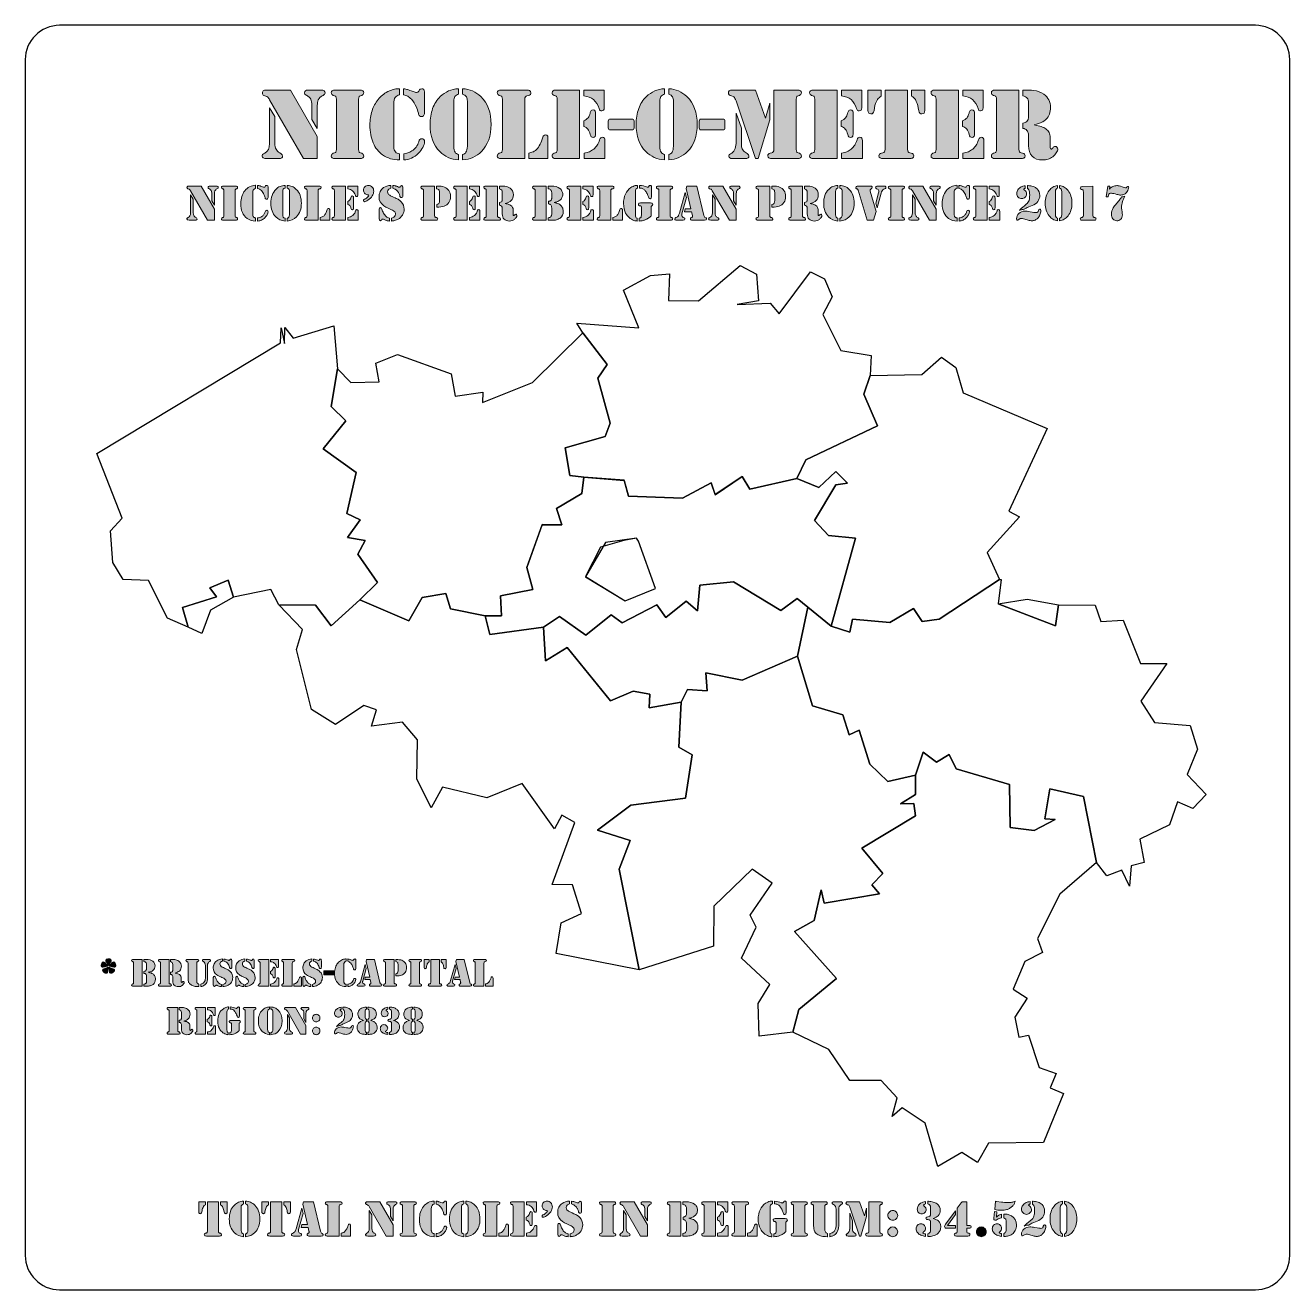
# Model space of a CAD drawing. Header units: inches. Extents: x 11 to 167, y -177 to -21.
import ezdxf

# ---------------------------------------------------------------- set-up
doc = ezdxf.new("R2010")
doc.units = ezdxf.units.IN
doc.header["$MEASUREMENT"] = 0
doc.layers.add('Layer 1', color=7, linetype='Continuous')
doc.layers.add('Layer 2', color=7, linetype='Continuous')

# ---------------------------------------------------------------- blocks, each defined once
blk = doc.blocks.new('block 5')
at = {"layer": 'Layer 2', "color": 250, "lineweight": 25, "true_color": 0x231f20}
for points in [[(98.86, -50.35), (100.88, -51.44), (101.12, -54.73), (98.5, -55.16), (102.56, -55.01), (103.69, -56.35), (107.55, -51.16), (109.31, -52), (110.24, -54.23), (109.09, -56.41), (111.32, -60.85), (115.06, -61.48), (114.95, -63.93), (114.95, -63.93), (114.13, -66.24), (115.83, -70.16), (106.98, -74.38), (105.87, -76.65), (105.87, -76.65), (100.05, -77.98), (99.13, -76.41), (95.78, -78.66), (95.31, -77.2), (91.74, -79.1), (85.08, -78.85), (84.55, -76.89), (79.57, -76.5), (79.57, -76.5), (77.82, -76.32), (77.26, -72.9), (82.19, -71.49), (82.8, -69.84), (81.31, -64.28), (82.45, -62.59), (79.46, -58.68), (79.46, -58.68), (78.71, -57.49), (86.35, -58.05), (84.46, -53.39), (87.82, -51.61), (90.13, -51.38), (90.04, -54.7), (93.73, -54.73), (98.86, -50.35)], [(48.67, -57.83), (49.13, -63.11), (49.13, -63.11), (48.38, -67.78), (50.17, -69.55), (47.36, -73.02), (51.44, -75.92), (50.29, -81), (51.94, -81.78), (50.36, -83.94), (52.57, -84.34), (51.65, -86.02), (54.09, -89.5), (51.89, -91.64), (51.89, -91.64), (48.35, -94.87), (46.44, -92.32), (41.88, -92.28), (41.88, -92.28), (40.92, -90.39), (36.28, -91.31), (36.28, -91.31), (35.62, -89.22), (33.36, -90.16), (34.2, -91.27), (29.98, -92.59), (30.72, -95.02), (30.72, -95.02), (28.14, -93.94), (25.79, -89.25), (22.68, -89.13), (21.41, -87.05), (21.09, -83.12), (22.56, -81.57), (19.44, -73.6), (42.09, -59.92), (42.18, -58.07), (42.61, -60), (42.62, -58.02), (43.68, -59.33), (48.67, -57.83)], [(79.46, -58.68), (82.45, -62.59), (81.31, -64.28), (82.8, -69.84), (82.19, -71.49), (77.26, -72.9), (77.82, -76.32), (79.57, -76.5), (79.57, -76.5), (79.32, -78.51), (76.2, -80.38), (76.85, -82.4), (74.44, -82.37), (72.54, -87.65), (73.28, -90.39), (69.28, -91.17), (69.38, -93.62), (67.39, -93.62), (67.39, -93.62), (63.1, -92.76), (62.51, -90.89), (59.62, -91.38), (57.94, -94.25), (51.89, -91.64), (51.89, -91.64), (54.09, -89.5), (51.65, -86.02), (52.57, -84.34), (50.36, -83.94), (51.94, -81.78), (50.29, -81), (51.44, -75.92), (47.36, -73.02), (50.17, -69.55), (48.38, -67.78), (49.13, -63.11), (49.13, -63.11), (50.8, -64.8), (54.3, -64.74), (53.89, -62.41), (56.57, -61.34), (63.18, -63.75), (63.67, -66.49), (67.08, -66.01), (67.06, -67.29), (73.23, -64.82), (79.46, -58.68)], [(125.5, -62.95), (126.43, -66.08), (136.81, -70.48), (132.07, -80.72), (133.36, -81.41), (129.38, -85.81), (130.91, -89.14), (130.91, -89.14), (123.45, -94.06), (121.36, -94.33), (120.27, -92.71), (117.34, -94.46), (112.74, -94.04), (112.41, -95.63), (110.11, -94.89), (110.11, -94.89), (113.13, -84.02), (109.78, -83.72), (108.06, -81.84), (110.67, -77.45), (112.14, -77.25), (110.71, -75.81), (108.59, -77.79), (105.87, -76.66), (105.87, -76.66), (106.98, -74.38), (115.83, -70.16), (114.13, -66.24), (114.95, -63.93), (114.95, -63.93), (121.32, -63.83), (123.75, -61.68), (125.5, -62.95)], [(105.87, -76.66), (108.59, -77.79), (110.71, -75.81), (112.14, -77.25), (110.67, -77.45), (108.06, -81.84), (109.78, -83.72), (113.13, -84.02), (110.11, -94.89), (110.11, -94.89), (107.25, -92.58), (107.25, -92.58), (105.92, -91.48), (103.91, -92.98), (98.06, -89.43), (93.88, -89.85), (93.59, -93.01), (92.21, -91.82), (89.71, -93.84), (88.58, -92.29), (84.3, -94.48), (82.95, -93.49), (79.83, -96.03), (76.55, -93.73), (74.6, -95.05), (74.6, -95.05), (67.96, -95.95), (67.39, -93.63), (67.39, -93.63), (69.38, -93.63), (69.28, -91.17), (73.28, -90.4), (72.54, -87.66), (74.44, -82.38), (76.85, -82.4), (76.2, -80.38), (79.32, -78.51), (79.58, -76.51), (79.58, -76.51), (84.55, -76.9), (85.08, -78.86), (91.74, -79.11), (95.31, -77.2), (95.78, -78.67), (99.13, -76.42), (100.05, -77.98), (105.87, -76.66)], [(86.07, -84.05), (86.07, -84.05), (82.25, -84.59), (79.78, -88.83), (84.69, -91.78), (88.43, -90.24), (86.33, -84.41), (86.07, -84.05)], [(30.72, -95.02), (29.98, -92.59), (34.2, -91.27), (33.36, -90.16), (35.62, -89.21), (36.28, -91.31), (36.28, -91.31), (33.46, -92.93), (32.4, -95.8), (30.72, -95.02)], [(74.6, -95.05), (76.55, -93.72), (79.83, -96.03), (82.95, -93.49), (84.3, -94.48), (88.58, -92.29), (89.71, -93.84), (92.21, -91.82), (93.59, -93.01), (93.88, -89.85), (98.06, -89.43), (103.91, -92.98), (105.92, -91.48), (107.25, -92.58), (107.25, -92.58), (105.95, -98.63), (105.95, -98.63), (99.12, -101.57), (94.62, -100.66), (94.79, -102.9), (92.38, -102.74), (91.57, -104.28), (91.57, -104.28), (87.62, -105.01), (87.73, -103.31), (85.68, -102.95), (82.85, -104.13), (77.5, -97.55), (74.82, -99.19), (74.6, -95.05)], [(131.1, -89.14), (130.73, -92.14), (130.73, -92.14), (137.83, -94.87), (138.18, -92.28), (138.18, -92.28), (142.73, -92.3), (143.42, -94.34), (146.16, -94.15), (148.3, -99.5), (151.55, -99.5), (148.34, -104.19), (150.03, -106.79), (154.44, -107.16), (155.35, -110.09), (154.1, -113.21), (156.44, -115.7), (154.8, -117.43), (152.88, -116.6), (151.92, -119.46), (148.25, -121.21), (148.77, -124.11), (147.18, -124.51), (146.95, -127.03), (146.03, -125.03), (144.17, -125.75), (142.88, -124.08), (142.88, -124.08), (141.27, -115.96), (137.13, -115.01), (136.51, -118.69), (137.79, -118.77), (135.18, -120.16), (132.21, -119.77), (132.14, -114.46), (125.57, -112.54), (124.7, -110.74), (123.14, -111.72), (121.46, -110.48), (120.51, -113.3), (120.51, -113.3), (117.1, -114.08), (114.89, -111.95), (113.56, -107.74), (112.32, -108.31), (111.55, -105.87), (107.79, -104.73), (105.95, -98.63), (105.95, -98.63), (107.25, -92.58), (107.25, -92.58), (110.11, -94.89), (110.11, -94.89), (112.41, -95.63), (112.74, -94.04), (117.34, -94.47), (120.27, -92.71), (121.36, -94.33), (123.45, -94.06), (130.9, -89.14), (130.9, -89.14), (131.1, -89.14)], [(51.89, -91.64), (57.94, -94.25), (59.62, -91.38), (62.51, -90.89), (63.1, -92.76), (67.39, -93.62), (67.39, -93.62), (67.96, -95.94), (74.6, -95.05), (74.6, -95.05), (74.82, -99.19), (77.5, -97.55), (82.85, -104.13), (85.68, -102.95), (87.73, -103.32), (87.62, -105.01), (91.57, -104.28), (91.57, -104.28), (91.32, -109.85), (92.94, -110.78), (92.11, -116.16), (85.37, -117.01), (81.27, -120.1), (85.28, -121.38), (83.93, -124.91), (86.42, -137.37), (86.42, -137.37), (76.13, -135.33), (76.77, -131.54), (79.26, -130.38), (78.18, -126.87), (75.64, -126.83), (78.47, -119.17), (76.83, -118.23), (75.96, -119.95), (71.95, -114.36), (67.6, -116.13), (62.12, -114.79), (60.72, -117.35), (58.95, -113.77), (59.01, -108.96), (57.16, -106.77), (53.33, -107.26), (53.98, -105.25), (52.41, -104.71), (48.91, -107.05), (45.92, -105.2), (44.07, -97.77), (44.83, -95.33), (41.88, -92.28), (41.88, -92.28), (46.44, -92.32), (48.35, -94.87), (51.89, -91.64)], [(134.32, -91.56), (138.18, -92.28), (138.18, -92.28), (137.83, -94.87), (130.73, -92.14), (130.73, -92.14), (134.32, -91.56)], [(91.57, -104.28), (92.38, -102.74), (94.79, -102.9), (94.62, -100.66), (99.12, -101.57), (105.95, -98.63), (105.95, -98.63), (107.79, -104.73), (111.55, -105.87), (112.32, -108.31), (113.56, -107.74), (114.89, -111.95), (117.1, -114.08), (120.51, -113.3), (120.51, -113.3), (120.52, -115.69), (118.69, -116.87), (120.32, -116.8), (120.52, -118.33), (113.89, -122.31), (116.5, -125.45), (115.13, -126.86), (116.08, -127.98), (109.23, -129.1), (108.86, -127.46), (108.01, -131.28), (105.57, -132.63), (110.77, -138.44), (106.13, -142.25), (105.39, -145.07), (105.39, -145.07), (101.23, -145.54), (101.08, -141.5), (102.53, -139.15), (99.03, -135.9), (100.86, -132.09), (100.11, -130.61), (102.82, -126.65), (100.35, -124.9), (95.63, -129.5), (95.6, -134.41), (86.42, -137.37), (86.42, -137.37), (83.93, -124.9), (85.28, -121.38), (81.27, -120.1), (85.37, -117.01), (92.11, -116.16), (92.94, -110.78), (91.32, -109.85), (91.57, -104.28)], [(120.51, -113.3), (121.46, -110.48), (123.14, -111.72), (124.7, -110.74), (125.57, -112.54), (132.14, -114.46), (132.21, -119.77), (135.18, -120.16), (137.79, -118.77), (136.51, -118.69), (137.13, -115.01), (141.27, -115.96), (142.88, -124.08), (142.88, -124.08), (138.36, -128.01), (135.59, -133.49), (136.21, -135.23), (134.04, -136.34), (132.61, -139.73), (134.34, -140.85), (132.79, -143.19), (133.28, -145.67), (134.48, -145.44), (135.82, -149.42), (137.91, -150.16), (137.18, -151.93), (138.79, -152.63), (136.33, -158.67), (129.55, -158.74), (128.19, -161.15), (126.25, -159.91), (123.27, -161.66), (121.74, -156.31), (118.89, -154.41), (117.64, -155.48), (118.27, -153.15), (116.3, -151.04), (112.4, -151), (109.84, -147.2), (105.39, -145.07), (105.39, -145.07), (106.13, -142.25), (110.77, -138.44), (105.57, -132.63), (108.01, -131.28), (108.86, -127.46), (109.23, -129.1), (116.08, -127.98), (115.13, -126.86), (116.5, -125.45), (113.89, -122.31), (120.52, -118.33), (120.32, -116.8), (118.69, -116.87), (120.52, -115.69), (120.51, -113.3)]]:
    blk.add_lwpolyline(points, dxfattribs=at)
blk.add_open_spline([(86.19, -84.3), (86.19, -84.3), (86.33, -84.41), (86.33, -84.41), (86.33, -84.41), (86.33, -84.41), (86.33, -84.41), (86.33, -84.41), (88.43, -90.25), (88.43, -90.25), (88.43, -90.25), (84.69, -91.78), (84.69, -91.78), (84.69, -91.78), (79.76, -88.77), (79.76, -88.77), (79.76, -88.77), (81.64, -85.16), (81.64, -85.16), (81.64, -85.16), (84.5, -84.31), (84.5, -84.31), (84.5, -84.31), (84.5, -84.31), (84.5, -84.31), (84.5, -84.31), (84.5, -84.31), (84.5, -84.31), (84.5, -84.31), (84.5, -84.31), (84.5, -84.31), (84.5, -84.31), (86.07, -84.05), (86.07, -84.05), (86.07, -84.05), (86.07, -84.05), (86.07, -84.05), (86.07, -84.05), (86.19, -84.3), (86.19, -84.3)], degree=3, knots=[0, 0, 0, 0, 1, 1, 1, 2, 2, 2, 3, 3, 3, 4, 4, 4, 5, 5, 5, 6, 6, 6, 7, 7, 7, 8, 8, 8, 9, 9, 9, 10, 10, 10, 11, 11, 11, 12, 12, 12, 13, 13, 13, 13], dxfattribs=at)
blk = doc.blocks.new('block 2')
at = {"layer": 'Layer 2'}
blk.add_blockref('block 5', (0, 0), dxfattribs=at)
blk = doc.blocks.new('block 6')
at = {"layer": 'Layer 2', "true_color": 0xffffff}
h = blk.add_hatch(color=7, dxfattribs=at)
h.dxf.hatch_style = 2
edge = h.paths.add_edge_path()
edge.add_spline(control_points=[(40.75, -30.88), (40.75, -30.88), (41.41, -31.97), (41.41, -31.97), (41.41, -31.97), (41.41, -35.29), (41.41, -35.29), (41.41, -35.58), (41.46, -35.82), (41.56, -36), (41.65, -36.19), (41.81, -36.34), (42.02, -36.46), (42.02, -36.46), (42.2, -36.57), (42.2, -36.57), (42.31, -36.63), (42.36, -36.72), (42.36, -36.85), (42.36, -36.94), (42.33, -37.02), (42.25, -37.08), (42.18, -37.14), (42.04, -37.16), (41.84, -37.16), (41.84, -37.16), (40.4, -37.16), (40.4, -37.16), (40.03, -37.16), (39.84, -37.06), (39.84, -36.84), (39.84, -36.77), (39.86, -36.71), (39.9, -36.66), (39.94, -36.62), (40.02, -36.56), (40.16, -36.49), (40.55, -36.27), (40.75, -35.87), (40.75, -35.29), (40.75, -35.29), (40.75, -30.88), (40.75, -30.88)], knot_values=[0, 0, 0, 0, 1, 1, 1, 2, 2, 2, 3, 3, 3, 4, 4, 4, 5, 5, 5, 6, 6, 6, 7, 7, 7, 8, 8, 8, 9, 9, 9, 10, 10, 10, 11, 11, 11, 12, 12, 12, 13, 13, 13, 14, 14, 14, 14], degree=3, periodic=1)
edge = h.paths.add_edge_path()
edge.add_spline(control_points=[(43.35, -28.7), (43.35, -28.7), (46.65, -34.43), (46.65, -34.43), (46.65, -34.43), (46.65, -37.16), (46.65, -37.16), (46.65, -37.16), (44.96, -37.16), (44.96, -37.16), (44.96, -37.16), (40.75, -29.91), (40.75, -29.91), (40.66, -29.75), (40.58, -29.64), (40.52, -29.58), (40.46, -29.52), (40.39, -29.47), (40.3, -29.44), (40.3, -29.44), (40.06, -29.36), (40.06, -29.36), (40, -29.34), (39.95, -29.3), (39.92, -29.24), (39.88, -29.19), (39.86, -29.13), (39.86, -29.06), (39.86, -28.99), (39.88, -28.93), (39.92, -28.87), (39.95, -28.81), (40, -28.77), (40.06, -28.74), (40.13, -28.71), (40.32, -28.7), (40.63, -28.7), (40.63, -28.7), (43.35, -28.7), (43.35, -28.7)], knot_values=[0, 0, 0, 0, 1, 1, 1, 2, 2, 2, 3, 3, 3, 4, 4, 4, 5, 5, 5, 6, 6, 6, 7, 7, 7, 8, 8, 8, 9, 9, 9, 10, 10, 10, 11, 11, 11, 12, 12, 12, 13, 13, 13, 13], degree=3, periodic=1)
edge = h.paths.add_edge_path()
edge.add_spline(control_points=[(46.65, -33.44), (46.65, -33.44), (45.99, -32.33), (45.99, -32.33), (45.99, -32.33), (45.99, -30.61), (45.99, -30.61), (45.99, -30.26), (45.94, -30), (45.84, -29.81), (45.74, -29.63), (45.56, -29.47), (45.3, -29.34), (45.22, -29.3), (45.16, -29.25), (45.12, -29.2), (45.09, -29.16), (45.07, -29.1), (45.07, -29.02), (45.07, -28.91), (45.11, -28.83), (45.18, -28.78), (45.26, -28.72), (45.37, -28.7), (45.53, -28.7), (45.53, -28.7), (47.08, -28.7), (47.08, -28.7), (47.29, -28.7), (47.43, -28.73), (47.5, -28.8), (47.57, -28.86), (47.6, -28.94), (47.6, -29.03), (47.6, -29.12), (47.58, -29.19), (47.55, -29.23), (47.51, -29.27), (47.41, -29.33), (47.26, -29.41), (47.04, -29.52), (46.88, -29.69), (46.77, -29.92), (46.69, -30.09), (46.65, -30.32), (46.65, -30.61), (46.65, -30.61), (46.65, -33.44), (46.65, -33.44)], knot_values=[0, 0, 0, 0, 1, 1, 1, 2, 2, 2, 3, 3, 3, 4, 4, 4, 5, 5, 5, 6, 6, 6, 7, 7, 7, 8, 8, 8, 9, 9, 9, 10, 10, 10, 11, 11, 11, 12, 12, 12, 13, 13, 13, 14, 14, 14, 15, 15, 15, 16, 16, 16, 16], degree=3, periodic=1)
h = blk.add_hatch(color=7, dxfattribs=at)
h.dxf.hatch_style = 2
edge = h.paths.add_edge_path()
edge.add_spline(control_points=[(51.76, -37.16), (51.76, -37.16), (48.99, -37.16), (48.99, -37.16), (48.99, -37.16), (48.83, -37.16), (48.83, -37.16), (48.68, -37.16), (48.57, -37.14), (48.49, -37.08), (48.41, -37.02), (48.37, -36.94), (48.37, -36.84), (48.37, -36.67), (48.45, -36.56), (48.62, -36.51), (48.75, -36.46), (48.83, -36.43), (48.85, -36.42), (48.88, -36.41), (48.9, -36.39), (48.93, -36.35), (48.97, -36.28), (49, -36.18), (49, -36.03), (49, -36.03), (49, -29.83), (49, -29.83), (49, -29.68), (48.97, -29.58), (48.93, -29.51), (48.9, -29.47), (48.88, -29.45), (48.85, -29.44), (48.83, -29.43), (48.75, -29.4), (48.62, -29.36), (48.45, -29.3), (48.37, -29.19), (48.37, -29.02), (48.37, -28.92), (48.41, -28.84), (48.49, -28.78), (48.57, -28.73), (48.68, -28.7), (48.83, -28.7), (48.83, -28.7), (48.99, -28.7), (48.99, -28.7), (48.99, -28.7), (51.76, -28.7), (51.76, -28.7), (51.76, -28.7), (51.92, -28.7), (51.92, -28.7), (52.07, -28.7), (52.18, -28.73), (52.26, -28.78), (52.35, -28.84), (52.39, -28.92), (52.39, -29.02), (52.39, -29.19), (52.3, -29.3), (52.14, -29.36), (52, -29.4), (51.92, -29.43), (51.9, -29.44), (51.88, -29.45), (51.85, -29.47), (51.83, -29.51), (51.78, -29.58), (51.75, -29.68), (51.75, -29.83), (51.75, -29.83), (51.75, -36.03), (51.75, -36.03), (51.75, -36.18), (51.78, -36.28), (51.83, -36.35), (51.85, -36.39), (51.88, -36.41), (51.9, -36.42), (51.92, -36.43), (52, -36.46), (52.14, -36.51), (52.3, -36.56), (52.39, -36.67), (52.39, -36.84), (52.39, -36.94), (52.35, -37.02), (52.26, -37.08), (52.18, -37.14), (52.07, -37.16), (51.92, -37.16), (51.92, -37.16), (51.76, -37.16), (51.76, -37.16)], knot_values=[0, 0, 0, 0, 1, 1, 1, 2, 2, 2, 3, 3, 3, 4, 4, 4, 5, 5, 5, 6, 6, 6, 7, 7, 7, 8, 8, 8, 9, 9, 9, 10, 10, 10, 11, 11, 11, 12, 12, 12, 13, 13, 13, 14, 14, 14, 15, 15, 15, 16, 16, 16, 17, 17, 17, 18, 18, 18, 19, 19, 19, 20, 20, 20, 21, 21, 21, 22, 22, 22, 23, 23, 23, 24, 24, 24, 25, 25, 25, 26, 26, 26, 27, 27, 27, 28, 28, 28, 29, 29, 29, 30, 30, 30, 31, 31, 31, 32, 32, 32, 32], degree=3, periodic=1)
h = blk.add_hatch(color=7, dxfattribs=at)
h.dxf.hatch_style = 2
edge = h.paths.add_edge_path()
edge.add_spline(control_points=[(56.81, -28.53), (56.81, -28.53), (56.81, -29.28), (56.81, -29.28), (56.57, -29.32), (56.39, -29.43), (56.27, -29.6), (56.15, -29.78), (56.09, -30.04), (56.09, -30.37), (56.09, -30.37), (56.09, -35.49), (56.09, -35.49), (56.09, -35.49), (56.09, -35.76), (56.09, -35.76), (56.09, -35.85), (56.11, -35.95), (56.15, -36.06), (56.19, -36.16), (56.24, -36.25), (56.3, -36.33), (56.36, -36.41), (56.43, -36.47), (56.51, -36.5), (56.58, -36.54), (56.69, -36.56), (56.81, -36.57), (56.81, -36.57), (56.81, -37.33), (56.81, -37.33), (56.01, -37.33), (55.31, -37.12), (54.72, -36.7), (54.2, -36.34), (53.81, -35.84), (53.55, -35.22), (53.28, -34.6), (53.15, -33.86), (53.15, -33.01), (53.15, -32.38), (53.23, -31.8), (53.41, -31.26), (53.58, -30.72), (53.83, -30.26), (54.15, -29.86), (54.48, -29.46), (54.88, -29.14), (55.34, -28.89), (55.8, -28.65), (56.24, -28.53), (56.67, -28.53), (56.67, -28.53), (56.81, -28.53), (56.81, -28.53)], knot_values=[0, 0, 0, 0, 1, 1, 1, 2, 2, 2, 3, 3, 3, 4, 4, 4, 5, 5, 5, 6, 6, 6, 7, 7, 7, 8, 8, 8, 9, 9, 9, 10, 10, 10, 11, 11, 11, 12, 12, 12, 13, 13, 13, 14, 14, 14, 15, 15, 15, 16, 16, 16, 17, 17, 17, 18, 18, 18, 18], degree=3, periodic=1)
edge = h.paths.add_edge_path()
edge.add_spline(control_points=[(57.3, -29.29), (57.3, -29.29), (57.3, -28.54), (57.3, -28.54), (57.51, -28.57), (57.67, -28.61), (57.8, -28.64), (57.92, -28.68), (58.15, -28.76), (58.48, -28.88), (58.69, -28.95), (58.83, -28.99), (58.9, -28.99), (59.02, -28.99), (59.11, -28.94), (59.18, -28.83), (59.18, -28.83), (59.26, -28.68), (59.26, -28.68), (59.31, -28.58), (59.4, -28.53), (59.54, -28.53), (59.65, -28.53), (59.73, -28.56), (59.79, -28.63), (59.85, -28.7), (59.88, -28.79), (59.88, -28.92), (59.88, -28.92), (59.88, -31.5), (59.88, -31.5), (59.88, -31.67), (59.85, -31.79), (59.77, -31.86), (59.7, -31.94), (59.61, -31.97), (59.52, -31.97), (59.42, -31.97), (59.34, -31.94), (59.28, -31.88), (59.22, -31.81), (59.17, -31.71), (59.13, -31.56), (59.05, -31.24), (58.96, -30.98), (58.88, -30.79), (58.7, -30.4), (58.5, -30.08), (58.27, -29.84), (58.12, -29.67), (57.96, -29.55), (57.81, -29.46), (57.66, -29.37), (57.49, -29.31), (57.3, -29.29)], knot_values=[0, 0, 0, 0, 1, 1, 1, 2, 2, 2, 3, 3, 3, 4, 4, 4, 5, 5, 5, 6, 6, 6, 7, 7, 7, 8, 8, 8, 9, 9, 9, 10, 10, 10, 11, 11, 11, 12, 12, 12, 13, 13, 13, 14, 14, 14, 15, 15, 15, 16, 16, 16, 17, 17, 17, 18, 18, 18, 18], degree=3, periodic=1)
edge = h.paths.add_edge_path()
edge.add_spline(control_points=[(57.32, -37.33), (57.32, -37.33), (57.32, -36.57), (57.32, -36.57), (57.64, -36.55), (57.98, -36.43), (58.34, -36.21), (58.53, -36.09), (58.7, -35.93), (58.85, -35.73), (59, -35.53), (59.11, -35.31), (59.18, -35.07), (59.22, -34.94), (59.27, -34.84), (59.33, -34.79), (59.38, -34.73), (59.46, -34.7), (59.55, -34.7), (59.65, -34.7), (59.73, -34.74), (59.8, -34.81), (59.86, -34.89), (59.9, -34.98), (59.9, -35.09), (59.9, -35.28), (59.82, -35.5), (59.68, -35.77), (59.54, -36.03), (59.36, -36.28), (59.13, -36.5), (58.86, -36.77), (58.58, -36.98), (58.29, -37.11), (58, -37.24), (57.68, -37.31), (57.32, -37.33)], knot_values=[0, 0, 0, 0, 1, 1, 1, 2, 2, 2, 3, 3, 3, 4, 4, 4, 5, 5, 5, 6, 6, 6, 7, 7, 7, 8, 8, 8, 9, 9, 9, 10, 10, 10, 11, 11, 11, 12, 12, 12, 12], degree=3, periodic=1)
h = blk.add_hatch(color=7, dxfattribs=at)
h.dxf.hatch_style = 2
edge = h.paths.add_edge_path()
edge.add_spline(control_points=[(64.09, -29.2), (63.88, -29.28), (63.73, -29.38), (63.64, -29.51), (63.55, -29.63), (63.51, -29.82), (63.51, -30.07), (63.51, -30.07), (63.51, -35.61), (63.51, -35.61), (63.51, -35.98), (63.56, -36.23), (63.66, -36.38), (63.74, -36.51), (63.88, -36.6), (64.09, -36.65), (64.09, -36.65), (64.09, -37.33), (64.09, -37.33), (63.17, -37.26), (62.4, -36.91), (61.78, -36.3), (60.97, -35.49), (60.57, -34.37), (60.57, -32.94), (60.57, -32.22), (60.68, -31.57), (60.89, -30.99), (61.1, -30.41), (61.42, -29.92), (61.84, -29.51), (62.15, -29.2), (62.5, -28.97), (62.87, -28.8), (63.23, -28.64), (63.64, -28.55), (64.09, -28.53), (64.09, -28.53), (64.09, -29.2), (64.09, -29.2)], knot_values=[0, 0, 0, 0, 1, 1, 1, 2, 2, 2, 3, 3, 3, 4, 4, 4, 5, 5, 5, 6, 6, 6, 7, 7, 7, 8, 8, 8, 9, 9, 9, 10, 10, 10, 11, 11, 11, 12, 12, 12, 13, 13, 13, 13], degree=3, periodic=1)
edge = h.paths.add_edge_path()
edge.add_spline(control_points=[(64.6, -29.2), (64.6, -29.2), (64.6, -28.53), (64.6, -28.53), (65.04, -28.55), (65.45, -28.64), (65.82, -28.8), (66.19, -28.97), (66.53, -29.2), (66.85, -29.51), (67.7, -30.33), (68.12, -31.48), (68.12, -32.94), (68.12, -34.37), (67.71, -35.49), (66.91, -36.3), (66.29, -36.92), (65.52, -37.26), (64.6, -37.33), (64.6, -37.33), (64.6, -36.65), (64.6, -36.65), (64.7, -36.62), (64.79, -36.59), (64.85, -36.55), (64.91, -36.51), (64.96, -36.46), (65.01, -36.38), (65.12, -36.21), (65.18, -35.96), (65.18, -35.61), (65.18, -35.61), (65.18, -30.07), (65.18, -30.07), (65.18, -29.85), (65.14, -29.68), (65.07, -29.55), (65.02, -29.46), (64.96, -29.39), (64.89, -29.34), (64.82, -29.29), (64.72, -29.25), (64.6, -29.2)], knot_values=[0, 0, 0, 0, 1, 1, 1, 2, 2, 2, 3, 3, 3, 4, 4, 4, 5, 5, 5, 6, 6, 6, 7, 7, 7, 8, 8, 8, 9, 9, 9, 10, 10, 10, 11, 11, 11, 12, 12, 12, 13, 13, 13, 14, 14, 14, 14], degree=3, periodic=1)
h = blk.add_hatch(color=7, dxfattribs=at)
h.dxf.hatch_style = 2
edge = h.paths.add_edge_path()
edge.add_spline(control_points=[(72.27, -37.16), (72.27, -37.16), (69.51, -37.16), (69.51, -37.16), (69.51, -37.16), (69.35, -37.16), (69.35, -37.16), (69.2, -37.16), (69.08, -37.14), (69, -37.08), (68.92, -37.02), (68.88, -36.94), (68.88, -36.84), (68.88, -36.67), (68.96, -36.56), (69.13, -36.51), (69.27, -36.46), (69.34, -36.43), (69.37, -36.42), (69.39, -36.41), (69.41, -36.39), (69.44, -36.35), (69.49, -36.28), (69.51, -36.18), (69.51, -36.03), (69.51, -36.03), (69.51, -29.83), (69.51, -29.83), (69.51, -29.68), (69.49, -29.58), (69.44, -29.51), (69.41, -29.47), (69.39, -29.45), (69.37, -29.44), (69.34, -29.43), (69.27, -29.4), (69.13, -29.36), (68.96, -29.3), (68.88, -29.19), (68.88, -29.02), (68.88, -28.92), (68.92, -28.84), (69, -28.78), (69.08, -28.73), (69.2, -28.7), (69.35, -28.7), (69.35, -28.7), (69.51, -28.7), (69.51, -28.7), (69.51, -28.7), (72.27, -28.7), (72.27, -28.7), (72.27, -28.7), (72.48, -28.7), (72.48, -28.7), (72.67, -28.7), (72.8, -28.72), (72.87, -28.77), (72.98, -28.84), (73.04, -28.93), (73.04, -29.03), (73.04, -29.22), (72.94, -29.33), (72.74, -29.37), (72.58, -29.41), (72.48, -29.44), (72.45, -29.45), (72.42, -29.46), (72.39, -29.49), (72.36, -29.52), (72.3, -29.6), (72.27, -29.71), (72.27, -29.87), (72.27, -29.87), (72.27, -37.16), (72.27, -37.16)], knot_values=[0, 0, 0, 0, 1, 1, 1, 2, 2, 2, 3, 3, 3, 4, 4, 4, 5, 5, 5, 6, 6, 6, 7, 7, 7, 8, 8, 8, 9, 9, 9, 10, 10, 10, 11, 11, 11, 12, 12, 12, 13, 13, 13, 14, 14, 14, 15, 15, 15, 16, 16, 16, 17, 17, 17, 18, 18, 18, 19, 19, 19, 20, 20, 20, 21, 21, 21, 22, 22, 22, 23, 23, 23, 24, 24, 24, 25, 25, 25, 25], degree=3, periodic=1)
edge = h.paths.add_edge_path()
edge.add_spline(control_points=[(72.77, -37.16), (72.77, -37.16), (72.77, -36.47), (72.77, -36.47), (72.97, -36.43), (73.13, -36.39), (73.25, -36.34), (73.37, -36.3), (73.48, -36.23), (73.59, -36.15), (73.76, -36.01), (73.92, -35.82), (74.06, -35.58), (74.21, -35.34), (74.33, -35.08), (74.42, -34.78), (74.48, -34.55), (74.55, -34.4), (74.6, -34.33), (74.66, -34.26), (74.74, -34.22), (74.85, -34.22), (74.96, -34.22), (75.05, -34.27), (75.1, -34.37), (75.13, -34.41), (75.14, -34.5), (75.14, -34.64), (75.14, -34.64), (75.14, -37.16), (75.14, -37.16), (75.14, -37.16), (72.77, -37.16), (72.77, -37.16)], knot_values=[0, 0, 0, 0, 1, 1, 1, 2, 2, 2, 3, 3, 3, 4, 4, 4, 5, 5, 5, 6, 6, 6, 7, 7, 7, 8, 8, 8, 9, 9, 9, 10, 10, 10, 11, 11, 11, 11], degree=3, periodic=1)
h = blk.add_hatch(color=7, dxfattribs=at)
h.dxf.hatch_style = 2
edge = h.paths.add_edge_path()
edge.add_spline(control_points=[(79.03, -28.7), (79.03, -28.7), (79.03, -37.16), (79.03, -37.16), (79.03, -37.16), (76.27, -37.16), (76.27, -37.16), (76.27, -37.16), (76.11, -37.16), (76.11, -37.16), (75.96, -37.16), (75.85, -37.14), (75.77, -37.08), (75.69, -37.02), (75.65, -36.94), (75.65, -36.84), (75.65, -36.67), (75.73, -36.56), (75.89, -36.51), (76.03, -36.46), (76.11, -36.43), (76.13, -36.42), (76.16, -36.41), (76.18, -36.39), (76.2, -36.35), (76.25, -36.28), (76.28, -36.18), (76.28, -36.03), (76.28, -36.03), (76.28, -29.83), (76.28, -29.83), (76.28, -29.68), (76.25, -29.58), (76.2, -29.51), (76.18, -29.47), (76.16, -29.45), (76.13, -29.44), (76.11, -29.43), (76.03, -29.4), (75.89, -29.36), (75.73, -29.3), (75.65, -29.19), (75.65, -29.02), (75.65, -28.92), (75.69, -28.84), (75.77, -28.78), (75.85, -28.73), (75.96, -28.7), (76.11, -28.7), (76.11, -28.7), (76.27, -28.7), (76.27, -28.7), (76.27, -28.7), (79.03, -28.7), (79.03, -28.7)], knot_values=[0, 0, 0, 0, 1, 1, 1, 2, 2, 2, 3, 3, 3, 4, 4, 4, 5, 5, 5, 6, 6, 6, 7, 7, 7, 8, 8, 8, 9, 9, 9, 10, 10, 10, 11, 11, 11, 12, 12, 12, 13, 13, 13, 14, 14, 14, 15, 15, 15, 16, 16, 16, 17, 17, 17, 18, 18, 18, 18], degree=3, periodic=1)
edge = h.paths.add_edge_path()
edge.add_spline(control_points=[(79.55, -33.21), (79.55, -33.21), (79.55, -32.49), (79.55, -32.49), (79.79, -32.38), (79.97, -32.25), (80.09, -32.12), (80.2, -31.98), (80.29, -31.8), (80.34, -31.57), (80.37, -31.41), (80.42, -31.3), (80.47, -31.24), (80.52, -31.18), (80.6, -31.15), (80.7, -31.15), (80.83, -31.15), (80.92, -31.21), (80.97, -31.31), (81, -31.36), (81.02, -31.49), (81.02, -31.68), (81.02, -31.68), (81.02, -34.04), (81.02, -34.04), (81.02, -34.23), (80.99, -34.37), (80.95, -34.44), (80.91, -34.52), (80.83, -34.55), (80.71, -34.55), (80.62, -34.55), (80.54, -34.52), (80.49, -34.47), (80.44, -34.41), (80.39, -34.31), (80.36, -34.17), (80.29, -33.89), (80.19, -33.67), (80.06, -33.52), (79.93, -33.36), (79.76, -33.26), (79.55, -33.21)], knot_values=[0, 0, 0, 0, 1, 1, 1, 2, 2, 2, 3, 3, 3, 4, 4, 4, 5, 5, 5, 6, 6, 6, 7, 7, 7, 8, 8, 8, 9, 9, 9, 10, 10, 10, 11, 11, 11, 12, 12, 12, 13, 13, 13, 14, 14, 14, 14], degree=3, periodic=1)
edge = h.paths.add_edge_path()
edge.add_spline(control_points=[(79.58, -28.7), (79.58, -28.7), (82.08, -28.7), (82.08, -28.7), (82.08, -28.7), (82.08, -30.89), (82.08, -30.89), (82.08, -31.02), (82.06, -31.12), (82.01, -31.17), (81.96, -31.23), (81.88, -31.26), (81.77, -31.26), (81.68, -31.26), (81.62, -31.24), (81.57, -31.2), (81.53, -31.17), (81.49, -31.09), (81.46, -30.97), (81.3, -30.5), (81.07, -30.13), (80.77, -29.88), (80.46, -29.62), (80.07, -29.47), (79.58, -29.42), (79.58, -29.42), (79.58, -28.7), (79.58, -28.7)], knot_values=[0, 0, 0, 0, 1, 1, 1, 2, 2, 2, 3, 3, 3, 4, 4, 4, 5, 5, 5, 6, 6, 6, 7, 7, 7, 8, 8, 8, 9, 9, 9, 9], degree=3, periodic=1)
edge = h.paths.add_edge_path()
edge.add_spline(control_points=[(79.59, -37.16), (79.59, -37.16), (79.59, -36.49), (79.59, -36.49), (79.86, -36.45), (80.08, -36.39), (80.26, -36.32), (80.43, -36.25), (80.61, -36.13), (80.79, -35.98), (80.96, -35.83), (81.11, -35.67), (81.21, -35.5), (81.32, -35.34), (81.42, -35.13), (81.51, -34.86), (81.56, -34.72), (81.61, -34.63), (81.66, -34.59), (81.7, -34.54), (81.77, -34.52), (81.86, -34.52), (81.98, -34.52), (82.06, -34.55), (82.1, -34.62), (82.15, -34.69), (82.17, -34.8), (82.17, -34.97), (82.17, -34.97), (82.17, -37.16), (82.17, -37.16), (82.17, -37.16), (79.59, -37.16), (79.59, -37.16)], knot_values=[0, 0, 0, 0, 1, 1, 1, 2, 2, 2, 3, 3, 3, 4, 4, 4, 5, 5, 5, 6, 6, 6, 7, 7, 7, 8, 8, 8, 9, 9, 9, 10, 10, 10, 11, 11, 11, 11], degree=3, periodic=1)
h = blk.add_hatch(color=7, dxfattribs=at)
h.dxf.hatch_style = 2
edge = h.paths.add_edge_path()
edge.add_spline(control_points=[(89.54, -29.2), (89.33, -29.28), (89.18, -29.38), (89.09, -29.51), (89, -29.63), (88.96, -29.82), (88.96, -30.07), (88.96, -30.07), (88.96, -35.61), (88.96, -35.61), (88.96, -35.98), (89.01, -36.23), (89.11, -36.38), (89.19, -36.51), (89.33, -36.6), (89.54, -36.65), (89.54, -36.65), (89.54, -37.33), (89.54, -37.33), (88.62, -37.26), (87.85, -36.91), (87.23, -36.3), (86.42, -35.49), (86.02, -34.37), (86.02, -32.94), (86.02, -32.22), (86.13, -31.57), (86.34, -30.99), (86.55, -30.41), (86.87, -29.92), (87.29, -29.51), (87.6, -29.2), (87.95, -28.97), (88.32, -28.8), (88.68, -28.64), (89.09, -28.55), (89.54, -28.53), (89.54, -28.53), (89.54, -29.2), (89.54, -29.2)], knot_values=[0, 0, 0, 0, 1, 1, 1, 2, 2, 2, 3, 3, 3, 4, 4, 4, 5, 5, 5, 6, 6, 6, 7, 7, 7, 8, 8, 8, 9, 9, 9, 10, 10, 10, 11, 11, 11, 12, 12, 12, 13, 13, 13, 13], degree=3, periodic=1)
edge = h.paths.add_edge_path()
edge.add_spline(control_points=[(90.05, -29.2), (90.05, -29.2), (90.05, -28.53), (90.05, -28.53), (90.49, -28.55), (90.9, -28.64), (91.27, -28.8), (91.64, -28.97), (91.98, -29.2), (92.3, -29.51), (93.15, -30.33), (93.57, -31.48), (93.57, -32.94), (93.57, -34.37), (93.16, -35.49), (92.36, -36.3), (91.74, -36.92), (90.97, -37.26), (90.05, -37.33), (90.05, -37.33), (90.05, -36.65), (90.05, -36.65), (90.15, -36.62), (90.24, -36.59), (90.3, -36.55), (90.36, -36.51), (90.41, -36.46), (90.46, -36.38), (90.57, -36.21), (90.63, -35.96), (90.63, -35.61), (90.63, -35.61), (90.63, -30.07), (90.63, -30.07), (90.63, -29.85), (90.59, -29.68), (90.52, -29.55), (90.47, -29.46), (90.41, -29.39), (90.34, -29.34), (90.27, -29.29), (90.17, -29.25), (90.05, -29.2)], knot_values=[0, 0, 0, 0, 1, 1, 1, 2, 2, 2, 3, 3, 3, 4, 4, 4, 5, 5, 5, 6, 6, 6, 7, 7, 7, 8, 8, 8, 9, 9, 9, 10, 10, 10, 11, 11, 11, 12, 12, 12, 13, 13, 13, 14, 14, 14, 14], degree=3, periodic=1)
h = blk.add_hatch(color=7, dxfattribs=at)
h.dxf.hatch_style = 2
edge = h.paths.add_edge_path()
edge.add_spline(control_points=[(100.77, -28.7), (100.77, -28.7), (101.99, -32.18), (101.99, -32.18), (101.99, -32.18), (102.53, -30.3), (102.53, -30.3), (102.53, -30.3), (102.53, -32.36), (102.53, -32.36), (102.53, -32.36), (101.1, -37.16), (101.1, -37.16), (101.1, -37.16), (100.77, -37.16), (100.77, -37.16), (100.77, -37.16), (98.36, -30.03), (98.36, -30.03), (98.28, -29.79), (98.19, -29.62), (98.1, -29.54), (98.05, -29.49), (97.95, -29.45), (97.82, -29.42), (97.55, -29.37), (97.42, -29.24), (97.42, -29.04), (97.42, -28.93), (97.46, -28.85), (97.53, -28.79), (97.61, -28.73), (97.72, -28.7), (97.86, -28.7), (97.86, -28.7), (100.77, -28.7), (100.77, -28.7)], knot_values=[0, 0, 0, 0, 1, 1, 1, 2, 2, 2, 3, 3, 3, 4, 4, 4, 5, 5, 5, 6, 6, 6, 7, 7, 7, 8, 8, 8, 9, 9, 9, 10, 10, 10, 11, 11, 11, 12, 12, 12, 12], degree=3, periodic=1)
edge = h.paths.add_edge_path()
edge.add_spline(control_points=[(98.36, -31.55), (98.36, -31.55), (99.02, -33.42), (99.02, -33.42), (99.02, -33.42), (99.02, -35.29), (99.02, -35.29), (99.02, -35.48), (99.03, -35.62), (99.04, -35.7), (99.05, -35.78), (99.09, -35.87), (99.14, -35.97), (99.22, -36.15), (99.34, -36.29), (99.5, -36.38), (99.5, -36.38), (99.73, -36.53), (99.73, -36.53), (99.88, -36.63), (99.96, -36.73), (99.96, -36.85), (99.96, -37.06), (99.81, -37.16), (99.5, -37.16), (99.5, -37.16), (97.94, -37.16), (97.94, -37.16), (97.63, -37.16), (97.47, -37.06), (97.47, -36.85), (97.47, -36.79), (97.49, -36.74), (97.51, -36.7), (97.54, -36.67), (97.59, -36.63), (97.67, -36.58), (98.13, -36.33), (98.36, -35.9), (98.36, -35.29), (98.36, -35.29), (98.36, -31.55), (98.36, -31.55)], knot_values=[0, 0, 0, 0, 1, 1, 1, 2, 2, 2, 3, 3, 3, 4, 4, 4, 5, 5, 5, 6, 6, 6, 7, 7, 7, 8, 8, 8, 9, 9, 9, 10, 10, 10, 11, 11, 11, 12, 12, 12, 13, 13, 13, 14, 14, 14, 14], degree=3, periodic=1)
edge = h.paths.add_edge_path()
edge.add_spline(control_points=[(103.05, -28.7), (103.05, -28.7), (105.8, -28.7), (105.8, -28.7), (105.8, -28.7), (105.97, -28.7), (105.97, -28.7), (106.28, -28.7), (106.44, -28.81), (106.44, -29.02), (106.44, -29.19), (106.35, -29.3), (106.19, -29.36), (106.05, -29.4), (105.97, -29.43), (105.95, -29.44), (105.93, -29.45), (105.9, -29.47), (105.88, -29.51), (105.83, -29.58), (105.8, -29.68), (105.8, -29.83), (105.8, -29.83), (105.8, -36.03), (105.8, -36.03), (105.8, -36.18), (105.83, -36.28), (105.88, -36.35), (105.9, -36.39), (105.93, -36.41), (105.95, -36.42), (105.97, -36.43), (106.05, -36.46), (106.19, -36.51), (106.35, -36.56), (106.44, -36.67), (106.44, -36.84), (106.44, -37.06), (106.28, -37.16), (105.97, -37.16), (105.97, -37.16), (105.8, -37.16), (105.8, -37.16), (105.8, -37.16), (103.04, -37.16), (103.04, -37.16), (103.04, -37.16), (102.84, -37.16), (102.84, -37.16), (102.66, -37.16), (102.52, -37.14), (102.43, -37.08), (102.33, -37.02), (102.29, -36.94), (102.29, -36.83), (102.29, -36.65), (102.39, -36.53), (102.58, -36.49), (102.75, -36.45), (102.84, -36.42), (102.87, -36.41), (102.9, -36.4), (102.93, -36.38), (102.96, -36.34), (103.02, -36.26), (103.05, -36.15), (103.05, -35.99), (103.05, -35.99), (103.05, -28.7), (103.05, -28.7)], knot_values=[0, 0, 0, 0, 1, 1, 1, 2, 2, 2, 3, 3, 3, 4, 4, 4, 5, 5, 5, 6, 6, 6, 7, 7, 7, 8, 8, 8, 9, 9, 9, 10, 10, 10, 11, 11, 11, 12, 12, 12, 13, 13, 13, 14, 14, 14, 15, 15, 15, 16, 16, 16, 17, 17, 17, 18, 18, 18, 19, 19, 19, 20, 20, 20, 21, 21, 21, 22, 22, 22, 23, 23, 23, 23], degree=3, periodic=1)
h = blk.add_hatch(color=7, dxfattribs=at)
h.dxf.hatch_style = 2
edge = h.paths.add_edge_path()
edge.add_spline(control_points=[(110.84, -28.7), (110.84, -28.7), (110.84, -37.16), (110.84, -37.16), (110.84, -37.16), (108.08, -37.16), (108.08, -37.16), (108.08, -37.16), (107.92, -37.16), (107.92, -37.16), (107.77, -37.16), (107.65, -37.14), (107.57, -37.08), (107.49, -37.02), (107.45, -36.94), (107.45, -36.84), (107.45, -36.67), (107.53, -36.56), (107.7, -36.51), (107.84, -36.46), (107.92, -36.43), (107.94, -36.42), (107.96, -36.41), (107.99, -36.39), (108.01, -36.35), (108.06, -36.28), (108.08, -36.18), (108.08, -36.03), (108.08, -36.03), (108.08, -29.83), (108.08, -29.83), (108.08, -29.68), (108.06, -29.58), (108.01, -29.51), (107.99, -29.47), (107.96, -29.45), (107.94, -29.44), (107.92, -29.43), (107.84, -29.4), (107.7, -29.36), (107.53, -29.3), (107.45, -29.19), (107.45, -29.02), (107.45, -28.92), (107.49, -28.84), (107.57, -28.78), (107.65, -28.73), (107.77, -28.7), (107.92, -28.7), (107.92, -28.7), (108.08, -28.7), (108.08, -28.7), (108.08, -28.7), (110.84, -28.7), (110.84, -28.7)], knot_values=[0, 0, 0, 0, 1, 1, 1, 2, 2, 2, 3, 3, 3, 4, 4, 4, 5, 5, 5, 6, 6, 6, 7, 7, 7, 8, 8, 8, 9, 9, 9, 10, 10, 10, 11, 11, 11, 12, 12, 12, 13, 13, 13, 14, 14, 14, 15, 15, 15, 16, 16, 16, 17, 17, 17, 18, 18, 18, 18], degree=3, periodic=1)
edge = h.paths.add_edge_path()
edge.add_spline(control_points=[(111.36, -33.21), (111.36, -33.21), (111.36, -32.49), (111.36, -32.49), (111.6, -32.38), (111.78, -32.25), (111.89, -32.12), (112.01, -31.98), (112.09, -31.8), (112.15, -31.57), (112.18, -31.41), (112.22, -31.3), (112.28, -31.24), (112.33, -31.18), (112.41, -31.15), (112.51, -31.15), (112.64, -31.15), (112.73, -31.21), (112.78, -31.31), (112.81, -31.36), (112.82, -31.49), (112.82, -31.68), (112.82, -31.68), (112.82, -34.04), (112.82, -34.04), (112.82, -34.23), (112.8, -34.37), (112.76, -34.44), (112.71, -34.52), (112.63, -34.55), (112.52, -34.55), (112.42, -34.55), (112.35, -34.52), (112.3, -34.47), (112.24, -34.41), (112.2, -34.31), (112.16, -34.17), (112.09, -33.89), (111.99, -33.67), (111.86, -33.52), (111.73, -33.36), (111.57, -33.26), (111.36, -33.21)], knot_values=[0, 0, 0, 0, 1, 1, 1, 2, 2, 2, 3, 3, 3, 4, 4, 4, 5, 5, 5, 6, 6, 6, 7, 7, 7, 8, 8, 8, 9, 9, 9, 10, 10, 10, 11, 11, 11, 12, 12, 12, 13, 13, 13, 14, 14, 14, 14], degree=3, periodic=1)
edge = h.paths.add_edge_path()
edge.add_spline(control_points=[(111.39, -28.7), (111.39, -28.7), (113.89, -28.7), (113.89, -28.7), (113.89, -28.7), (113.89, -30.89), (113.89, -30.89), (113.89, -31.02), (113.86, -31.12), (113.81, -31.17), (113.76, -31.23), (113.69, -31.26), (113.58, -31.26), (113.49, -31.26), (113.42, -31.24), (113.38, -31.2), (113.34, -31.17), (113.3, -31.09), (113.26, -30.97), (113.11, -30.5), (112.87, -30.13), (112.57, -29.88), (112.27, -29.62), (111.87, -29.47), (111.39, -29.42), (111.39, -29.42), (111.39, -28.7), (111.39, -28.7)], knot_values=[0, 0, 0, 0, 1, 1, 1, 2, 2, 2, 3, 3, 3, 4, 4, 4, 5, 5, 5, 6, 6, 6, 7, 7, 7, 8, 8, 8, 9, 9, 9, 9], degree=3, periodic=1)
edge = h.paths.add_edge_path()
edge.add_spline(control_points=[(111.4, -37.16), (111.4, -37.16), (111.4, -36.49), (111.4, -36.49), (111.66, -36.45), (111.89, -36.39), (112.06, -36.32), (112.24, -36.25), (112.42, -36.13), (112.59, -35.98), (112.77, -35.83), (112.91, -35.67), (113.02, -35.5), (113.12, -35.34), (113.22, -35.13), (113.32, -34.86), (113.36, -34.72), (113.41, -34.63), (113.46, -34.59), (113.51, -34.54), (113.58, -34.52), (113.67, -34.52), (113.78, -34.52), (113.86, -34.55), (113.91, -34.62), (113.95, -34.69), (113.98, -34.8), (113.98, -34.97), (113.98, -34.97), (113.98, -37.16), (113.98, -37.16), (113.98, -37.16), (111.4, -37.16), (111.4, -37.16)], knot_values=[0, 0, 0, 0, 1, 1, 1, 2, 2, 2, 3, 3, 3, 4, 4, 4, 5, 5, 5, 6, 6, 6, 7, 7, 7, 8, 8, 8, 9, 9, 9, 10, 10, 10, 11, 11, 11, 11], degree=3, periodic=1)
h = blk.add_hatch(color=7, dxfattribs=at)
h.dxf.hatch_style = 2
edge = h.paths.add_edge_path()
edge.add_spline(control_points=[(114.65, -28.7), (114.65, -28.7), (116.28, -28.7), (116.28, -28.7), (116.28, -28.7), (116.28, -29.45), (116.28, -29.45), (116.09, -29.56), (115.94, -29.7), (115.83, -29.88), (115.65, -30.16), (115.53, -30.49), (115.47, -30.88), (115.47, -30.88), (115.41, -31.25), (115.41, -31.25), (115.39, -31.37), (115.34, -31.47), (115.27, -31.54), (115.21, -31.6), (115.12, -31.64), (115.02, -31.64), (114.91, -31.64), (114.82, -31.6), (114.75, -31.53), (114.69, -31.45), (114.65, -31.36), (114.65, -31.24), (114.65, -31.24), (114.65, -28.7), (114.65, -28.7)], knot_values=[0, 0, 0, 0, 1, 1, 1, 2, 2, 2, 3, 3, 3, 4, 4, 4, 5, 5, 5, 6, 6, 6, 7, 7, 7, 8, 8, 8, 9, 9, 9, 10, 10, 10, 10], degree=3, periodic=1)
edge = h.paths.add_edge_path()
edge.add_spline(control_points=[(119.54, -28.7), (119.54, -28.7), (119.54, -35.99), (119.54, -35.99), (119.54, -36.15), (119.57, -36.26), (119.63, -36.33), (119.66, -36.37), (119.7, -36.4), (119.72, -36.41), (119.75, -36.42), (119.85, -36.45), (120.01, -36.49), (120.21, -36.53), (120.31, -36.65), (120.31, -36.83), (120.31, -36.94), (120.25, -37.02), (120.15, -37.09), (120.07, -37.14), (119.93, -37.16), (119.75, -37.16), (119.75, -37.16), (119.54, -37.16), (119.54, -37.16), (119.54, -37.16), (116.78, -37.16), (116.78, -37.16), (116.78, -37.16), (116.57, -37.16), (116.57, -37.16), (116.39, -37.16), (116.25, -37.14), (116.16, -37.08), (116.07, -37.02), (116.02, -36.94), (116.02, -36.83), (116.02, -36.65), (116.12, -36.53), (116.32, -36.49), (116.48, -36.45), (116.58, -36.42), (116.6, -36.41), (116.63, -36.4), (116.66, -36.37), (116.69, -36.33), (116.75, -36.26), (116.78, -36.15), (116.78, -35.99), (116.78, -35.99), (116.78, -28.7), (116.78, -28.7), (116.78, -28.7), (119.54, -28.7), (119.54, -28.7)], knot_values=[0, 0, 0, 0, 1, 1, 1, 2, 2, 2, 3, 3, 3, 4, 4, 4, 5, 5, 5, 6, 6, 6, 7, 7, 7, 8, 8, 8, 9, 9, 9, 10, 10, 10, 11, 11, 11, 12, 12, 12, 13, 13, 13, 14, 14, 14, 15, 15, 15, 16, 16, 16, 17, 17, 17, 18, 18, 18, 18], degree=3, periodic=1)
edge = h.paths.add_edge_path()
edge.add_spline(control_points=[(121.68, -28.7), (121.68, -28.7), (121.68, -31.24), (121.68, -31.24), (121.68, -31.36), (121.65, -31.45), (121.58, -31.53), (121.51, -31.6), (121.43, -31.64), (121.32, -31.64), (121.21, -31.64), (121.13, -31.6), (121.06, -31.54), (120.99, -31.47), (120.95, -31.37), (120.93, -31.25), (120.93, -31.25), (120.87, -30.88), (120.87, -30.88), (120.8, -30.49), (120.68, -30.16), (120.51, -29.88), (120.39, -29.7), (120.24, -29.56), (120.05, -29.45), (120.05, -29.45), (120.05, -28.7), (120.05, -28.7), (120.05, -28.7), (121.68, -28.7), (121.68, -28.7)], knot_values=[0, 0, 0, 0, 1, 1, 1, 2, 2, 2, 3, 3, 3, 4, 4, 4, 5, 5, 5, 6, 6, 6, 7, 7, 7, 8, 8, 8, 9, 9, 9, 10, 10, 10, 10], degree=3, periodic=1)
h = blk.add_hatch(color=7, dxfattribs=at)
h.dxf.hatch_style = 2
edge = h.paths.add_edge_path()
edge.add_spline(control_points=[(125.83, -28.7), (125.83, -28.7), (125.83, -37.16), (125.83, -37.16), (125.83, -37.16), (123.07, -37.16), (123.07, -37.16), (123.07, -37.16), (122.91, -37.16), (122.91, -37.16), (122.76, -37.16), (122.65, -37.14), (122.57, -37.08), (122.49, -37.02), (122.45, -36.94), (122.45, -36.84), (122.45, -36.67), (122.53, -36.56), (122.69, -36.51), (122.83, -36.46), (122.91, -36.43), (122.93, -36.42), (122.96, -36.41), (122.98, -36.39), (123, -36.35), (123.05, -36.28), (123.08, -36.18), (123.08, -36.03), (123.08, -36.03), (123.08, -29.83), (123.08, -29.83), (123.08, -29.68), (123.05, -29.58), (123, -29.51), (122.98, -29.47), (122.96, -29.45), (122.93, -29.44), (122.91, -29.43), (122.83, -29.4), (122.69, -29.36), (122.53, -29.3), (122.45, -29.19), (122.45, -29.02), (122.45, -28.92), (122.49, -28.84), (122.57, -28.78), (122.65, -28.73), (122.76, -28.7), (122.91, -28.7), (122.91, -28.7), (123.07, -28.7), (123.07, -28.7), (123.07, -28.7), (125.83, -28.7), (125.83, -28.7)], knot_values=[0, 0, 0, 0, 1, 1, 1, 2, 2, 2, 3, 3, 3, 4, 4, 4, 5, 5, 5, 6, 6, 6, 7, 7, 7, 8, 8, 8, 9, 9, 9, 10, 10, 10, 11, 11, 11, 12, 12, 12, 13, 13, 13, 14, 14, 14, 15, 15, 15, 16, 16, 16, 17, 17, 17, 18, 18, 18, 18], degree=3, periodic=1)
edge = h.paths.add_edge_path()
edge.add_spline(control_points=[(126.35, -33.21), (126.35, -33.21), (126.35, -32.49), (126.35, -32.49), (126.59, -32.38), (126.77, -32.25), (126.89, -32.12), (127, -31.98), (127.09, -31.8), (127.14, -31.57), (127.17, -31.41), (127.22, -31.3), (127.27, -31.24), (127.32, -31.18), (127.4, -31.15), (127.5, -31.15), (127.63, -31.15), (127.72, -31.21), (127.77, -31.31), (127.8, -31.36), (127.82, -31.49), (127.82, -31.68), (127.82, -31.68), (127.82, -34.04), (127.82, -34.04), (127.82, -34.23), (127.79, -34.37), (127.75, -34.44), (127.71, -34.52), (127.63, -34.55), (127.51, -34.55), (127.42, -34.55), (127.34, -34.52), (127.29, -34.47), (127.24, -34.41), (127.19, -34.31), (127.16, -34.17), (127.09, -33.89), (126.99, -33.67), (126.86, -33.52), (126.73, -33.36), (126.56, -33.26), (126.35, -33.21)], knot_values=[0, 0, 0, 0, 1, 1, 1, 2, 2, 2, 3, 3, 3, 4, 4, 4, 5, 5, 5, 6, 6, 6, 7, 7, 7, 8, 8, 8, 9, 9, 9, 10, 10, 10, 11, 11, 11, 12, 12, 12, 13, 13, 13, 14, 14, 14, 14], degree=3, periodic=1)
edge = h.paths.add_edge_path()
edge.add_spline(control_points=[(126.38, -28.7), (126.38, -28.7), (128.88, -28.7), (128.88, -28.7), (128.88, -28.7), (128.88, -30.89), (128.88, -30.89), (128.88, -31.02), (128.86, -31.12), (128.81, -31.17), (128.76, -31.23), (128.68, -31.26), (128.57, -31.26), (128.48, -31.26), (128.42, -31.24), (128.37, -31.2), (128.33, -31.17), (128.29, -31.09), (128.26, -30.97), (128.1, -30.5), (127.87, -30.13), (127.57, -29.88), (127.26, -29.62), (126.87, -29.47), (126.38, -29.42), (126.38, -29.42), (126.38, -28.7), (126.38, -28.7)], knot_values=[0, 0, 0, 0, 1, 1, 1, 2, 2, 2, 3, 3, 3, 4, 4, 4, 5, 5, 5, 6, 6, 6, 7, 7, 7, 8, 8, 8, 9, 9, 9, 9], degree=3, periodic=1)
edge = h.paths.add_edge_path()
edge.add_spline(control_points=[(126.39, -37.16), (126.39, -37.16), (126.39, -36.49), (126.39, -36.49), (126.66, -36.45), (126.88, -36.39), (127.06, -36.32), (127.23, -36.25), (127.41, -36.13), (127.59, -35.98), (127.76, -35.83), (127.91, -35.67), (128.01, -35.5), (128.12, -35.34), (128.22, -35.13), (128.31, -34.86), (128.36, -34.72), (128.41, -34.63), (128.46, -34.59), (128.5, -34.54), (128.57, -34.52), (128.66, -34.52), (128.78, -34.52), (128.86, -34.55), (128.9, -34.62), (128.95, -34.69), (128.97, -34.8), (128.97, -34.97), (128.97, -34.97), (128.97, -37.16), (128.97, -37.16), (128.97, -37.16), (126.39, -37.16), (126.39, -37.16)], knot_values=[0, 0, 0, 0, 1, 1, 1, 2, 2, 2, 3, 3, 3, 4, 4, 4, 5, 5, 5, 6, 6, 6, 7, 7, 7, 8, 8, 8, 9, 9, 9, 10, 10, 10, 11, 11, 11, 11], degree=3, periodic=1)
h = blk.add_hatch(color=7, dxfattribs=at)
h.dxf.hatch_style = 2
edge = h.paths.add_edge_path()
edge.add_spline(control_points=[(133.29, -28.7), (133.29, -28.7), (133.29, -35.99), (133.29, -35.99), (133.29, -36.15), (133.32, -36.26), (133.38, -36.33), (133.41, -36.37), (133.44, -36.4), (133.47, -36.41), (133.5, -36.42), (133.6, -36.45), (133.76, -36.49), (133.96, -36.53), (134.06, -36.65), (134.06, -36.83), (134.06, -36.94), (134, -37.02), (133.89, -37.09), (133.82, -37.14), (133.69, -37.16), (133.5, -37.16), (133.5, -37.16), (133.29, -37.16), (133.29, -37.16), (133.29, -37.16), (130.53, -37.16), (130.53, -37.16), (130.53, -37.16), (130.37, -37.16), (130.37, -37.16), (130.22, -37.16), (130.1, -37.14), (130.02, -37.08), (129.94, -37.02), (129.9, -36.94), (129.9, -36.84), (129.9, -36.67), (129.98, -36.56), (130.15, -36.51), (130.28, -36.46), (130.36, -36.43), (130.39, -36.42), (130.41, -36.41), (130.43, -36.39), (130.46, -36.35), (130.51, -36.28), (130.53, -36.18), (130.53, -36.03), (130.53, -36.03), (130.53, -29.83), (130.53, -29.83), (130.53, -29.68), (130.51, -29.58), (130.46, -29.51), (130.43, -29.47), (130.41, -29.45), (130.39, -29.44), (130.36, -29.43), (130.28, -29.4), (130.15, -29.36), (129.98, -29.3), (129.9, -29.19), (129.9, -29.02), (129.9, -28.92), (129.94, -28.84), (130.02, -28.78), (130.1, -28.73), (130.22, -28.7), (130.37, -28.7), (130.37, -28.7), (130.53, -28.7), (130.53, -28.7), (130.53, -28.7), (133.29, -28.7), (133.29, -28.7)], knot_values=[0, 0, 0, 0, 1, 1, 1, 2, 2, 2, 3, 3, 3, 4, 4, 4, 5, 5, 5, 6, 6, 6, 7, 7, 7, 8, 8, 8, 9, 9, 9, 10, 10, 10, 11, 11, 11, 12, 12, 12, 13, 13, 13, 14, 14, 14, 15, 15, 15, 16, 16, 16, 17, 17, 17, 18, 18, 18, 19, 19, 19, 20, 20, 20, 21, 21, 21, 22, 22, 22, 23, 23, 23, 24, 24, 24, 25, 25, 25, 25], degree=3, periodic=1)
edge = h.paths.add_edge_path()
edge.add_spline(control_points=[(135.19, -33.01), (135.57, -33.07), (135.86, -33.14), (136.07, -33.21), (136.27, -33.28), (136.46, -33.37), (136.62, -33.49), (136.8, -33.62), (136.93, -33.77), (137.02, -33.95), (137.12, -34.13), (137.16, -34.32), (137.16, -34.52), (137.16, -34.52), (137.16, -35.8), (137.16, -35.8), (137.16, -35.93), (137.21, -36), (137.29, -36), (137.33, -36), (137.35, -35.99), (137.38, -35.97), (137.4, -35.95), (137.43, -35.91), (137.47, -35.86), (137.58, -35.72), (137.68, -35.65), (137.79, -35.65), (137.86, -35.65), (137.93, -35.69), (138, -35.76), (138.07, -35.84), (138.1, -35.91), (138.1, -35.99), (138.1, -36.11), (138.04, -36.27), (137.92, -36.45), (137.8, -36.64), (137.65, -36.8), (137.47, -36.95), (137.3, -37.08), (137.11, -37.18), (136.91, -37.24), (136.72, -37.3), (136.48, -37.33), (136.21, -37.33), (135.67, -37.33), (135.24, -37.17), (134.94, -36.86), (134.63, -36.55), (134.48, -36.12), (134.48, -35.56), (134.48, -35.56), (134.48, -34.52), (134.48, -34.52), (134.48, -34.28), (134.47, -34.15), (134.47, -34.11), (134.45, -33.95), (134.39, -33.8), (134.3, -33.68), (134.18, -33.54), (134.01, -33.46), (133.78, -33.43), (133.78, -33.43), (133.78, -32.77), (133.78, -32.77), (134.01, -32.73), (134.16, -32.68), (134.26, -32.59), (134.34, -32.52), (134.4, -32.43), (134.43, -32.34), (134.46, -32.24), (134.48, -32.1), (134.48, -31.92), (134.48, -31.92), (134.48, -30.27), (134.48, -30.27), (134.48, -30.01), (134.43, -29.82), (134.32, -29.69), (134.22, -29.56), (134.04, -29.46), (133.78, -29.39), (133.78, -29.39), (133.78, -28.7), (133.78, -28.7), (133.78, -28.7), (133.94, -28.7), (133.94, -28.7), (134.4, -28.7), (134.79, -28.72), (135.11, -28.75), (135.59, -28.79), (136.02, -28.95), (136.39, -29.22), (136.93, -29.6), (137.21, -30.15), (137.21, -30.86), (137.21, -31.45), (137.02, -31.92), (136.66, -32.3), (136.51, -32.45), (136.33, -32.58), (136.12, -32.68), (135.92, -32.78), (135.61, -32.89), (135.19, -33.01)], knot_values=[0, 0, 0, 0, 1, 1, 1, 2, 2, 2, 3, 3, 3, 4, 4, 4, 5, 5, 5, 6, 6, 6, 7, 7, 7, 8, 8, 8, 9, 9, 9, 10, 10, 10, 11, 11, 11, 12, 12, 12, 13, 13, 13, 14, 14, 14, 15, 15, 15, 16, 16, 16, 17, 17, 17, 18, 18, 18, 19, 19, 19, 20, 20, 20, 21, 21, 21, 22, 22, 22, 23, 23, 23, 24, 24, 24, 25, 25, 25, 26, 26, 26, 27, 27, 27, 28, 28, 28, 29, 29, 29, 30, 30, 30, 31, 31, 31, 32, 32, 32, 33, 33, 33, 34, 34, 34, 35, 35, 35, 36, 36, 36, 36], degree=3, periodic=1)
h = blk.add_hatch(color=7, dxfattribs=at)
h.dxf.hatch_style = 2
edge = h.paths.add_edge_path()
edge.add_spline(control_points=[(85.77, -32.52), (85.77, -32.52), (85.77, -33.36), (85.77, -33.36), (85.77, -33.46), (85.75, -33.52), (85.71, -33.56), (85.67, -33.59), (85.61, -33.61), (85.51, -33.61), (85.51, -33.61), (82.85, -33.61), (82.85, -33.61), (82.75, -33.61), (82.68, -33.59), (82.65, -33.56), (82.61, -33.52), (82.59, -33.46), (82.59, -33.36), (82.59, -33.36), (82.59, -32.52), (82.59, -32.52), (82.59, -32.43), (82.61, -32.36), (82.65, -32.33), (82.68, -32.29), (82.75, -32.28), (82.85, -32.28), (82.85, -32.28), (85.51, -32.28), (85.51, -32.28), (85.61, -32.28), (85.67, -32.29), (85.71, -32.33), (85.75, -32.36), (85.77, -32.43), (85.77, -32.52)], knot_values=[0, 0, 0, 0, 1, 1, 1, 2, 2, 2, 3, 3, 3, 4, 4, 4, 5, 5, 5, 6, 6, 6, 7, 7, 7, 8, 8, 8, 9, 9, 9, 10, 10, 10, 11, 11, 11, 12, 12, 12, 12], degree=3, periodic=1)
h = blk.add_hatch(color=7, dxfattribs=at)
h.dxf.hatch_style = 2
edge = h.paths.add_edge_path()
edge.add_spline(control_points=[(97, -32.52), (97, -32.52), (97, -33.36), (97, -33.36), (97, -33.46), (96.98, -33.52), (96.94, -33.56), (96.9, -33.59), (96.84, -33.61), (96.74, -33.61), (96.74, -33.61), (94.08, -33.61), (94.08, -33.61), (93.98, -33.61), (93.91, -33.59), (93.88, -33.56), (93.84, -33.52), (93.82, -33.46), (93.82, -33.36), (93.82, -33.36), (93.82, -32.52), (93.82, -32.52), (93.82, -32.43), (93.84, -32.36), (93.88, -32.33), (93.91, -32.29), (93.98, -32.28), (94.08, -32.28), (94.08, -32.28), (96.74, -32.28), (96.74, -32.28), (96.84, -32.28), (96.9, -32.29), (96.94, -32.33), (96.98, -32.36), (97, -32.43), (97, -32.52)], knot_values=[0, 0, 0, 0, 1, 1, 1, 2, 2, 2, 3, 3, 3, 4, 4, 4, 5, 5, 5, 6, 6, 6, 7, 7, 7, 8, 8, 8, 9, 9, 9, 10, 10, 10, 11, 11, 11, 12, 12, 12, 12], degree=3, periodic=1)
h = blk.add_hatch(color=7, dxfattribs=at)
h.dxf.hatch_style = 2
edge = h.paths.add_edge_path()
edge.add_spline(control_points=[(31, -41.64), (31, -41.64), (31.33, -42.19), (31.33, -42.19), (31.33, -42.19), (31.33, -43.85), (31.33, -43.85), (31.33, -43.99), (31.35, -44.11), (31.4, -44.2), (31.45, -44.3), (31.52, -44.37), (31.63, -44.43), (31.63, -44.43), (31.72, -44.49), (31.72, -44.49), (31.78, -44.52), (31.8, -44.56), (31.8, -44.63), (31.8, -44.67), (31.78, -44.71), (31.75, -44.74), (31.71, -44.77), (31.64, -44.78), (31.54, -44.78), (31.54, -44.78), (30.82, -44.78), (30.82, -44.78), (30.64, -44.78), (30.54, -44.73), (30.54, -44.62), (30.54, -44.59), (30.55, -44.56), (30.57, -44.53), (30.59, -44.51), (30.63, -44.48), (30.7, -44.45), (30.9, -44.34), (31, -44.14), (31, -43.85), (31, -43.85), (31, -41.64), (31, -41.64)], knot_values=[0, 0, 0, 0, 1, 1, 1, 2, 2, 2, 3, 3, 3, 4, 4, 4, 5, 5, 5, 6, 6, 6, 7, 7, 7, 8, 8, 8, 9, 9, 9, 10, 10, 10, 11, 11, 11, 12, 12, 12, 13, 13, 13, 14, 14, 14, 14], degree=3, periodic=1)
edge = h.paths.add_edge_path()
edge.add_spline(control_points=[(32.3, -40.55), (32.3, -40.55), (33.95, -43.42), (33.95, -43.42), (33.95, -43.42), (33.95, -44.78), (33.95, -44.78), (33.95, -44.78), (33.1, -44.78), (33.1, -44.78), (33.1, -44.78), (30.99, -41.16), (30.99, -41.16), (30.95, -41.08), (30.91, -41.02), (30.88, -40.99), (30.85, -40.96), (30.82, -40.94), (30.77, -40.92), (30.77, -40.92), (30.65, -40.88), (30.65, -40.88), (30.62, -40.87), (30.6, -40.85), (30.58, -40.82), (30.56, -40.8), (30.55, -40.77), (30.55, -40.73), (30.55, -40.7), (30.56, -40.67), (30.58, -40.64), (30.6, -40.61), (30.62, -40.59), (30.65, -40.57), (30.69, -40.56), (30.78, -40.55), (30.94, -40.55), (30.94, -40.55), (32.3, -40.55), (32.3, -40.55)], knot_values=[0, 0, 0, 0, 1, 1, 1, 2, 2, 2, 3, 3, 3, 4, 4, 4, 5, 5, 5, 6, 6, 6, 7, 7, 7, 8, 8, 8, 9, 9, 9, 10, 10, 10, 11, 11, 11, 12, 12, 12, 13, 13, 13, 13], degree=3, periodic=1)
edge = h.paths.add_edge_path()
edge.add_spline(control_points=[(33.95, -42.92), (33.95, -42.92), (33.62, -42.37), (33.62, -42.37), (33.62, -42.37), (33.62, -41.51), (33.62, -41.51), (33.62, -41.33), (33.59, -41.2), (33.54, -41.11), (33.49, -41.02), (33.4, -40.94), (33.27, -40.87), (33.23, -40.85), (33.2, -40.83), (33.18, -40.8), (33.17, -40.78), (33.16, -40.75), (33.16, -40.71), (33.16, -40.66), (33.18, -40.62), (33.21, -40.59), (33.25, -40.56), (33.31, -40.55), (33.39, -40.55), (33.39, -40.55), (34.16, -40.55), (34.16, -40.55), (34.27, -40.55), (34.34, -40.57), (34.37, -40.6), (34.41, -40.63), (34.42, -40.67), (34.42, -40.72), (34.42, -40.76), (34.41, -40.79), (34.39, -40.82), (34.37, -40.84), (34.33, -40.87), (34.25, -40.9), (34.14, -40.96), (34.06, -41.05), (34.01, -41.16), (33.97, -41.25), (33.95, -41.36), (33.95, -41.51), (33.95, -41.51), (33.95, -42.92), (33.95, -42.92)], knot_values=[0, 0, 0, 0, 1, 1, 1, 2, 2, 2, 3, 3, 3, 4, 4, 4, 5, 5, 5, 6, 6, 6, 7, 7, 7, 8, 8, 8, 9, 9, 9, 10, 10, 10, 11, 11, 11, 12, 12, 12, 13, 13, 13, 14, 14, 14, 15, 15, 15, 16, 16, 16, 16], degree=3, periodic=1)
h = blk.add_hatch(color=7, dxfattribs=at)
h.dxf.hatch_style = 2
edge = h.paths.add_edge_path()
edge.add_spline(control_points=[(36.5, -44.78), (36.5, -44.78), (35.12, -44.78), (35.12, -44.78), (35.12, -44.78), (35.04, -44.78), (35.04, -44.78), (34.96, -44.78), (34.91, -44.77), (34.87, -44.74), (34.83, -44.71), (34.81, -44.67), (34.81, -44.62), (34.81, -44.54), (34.85, -44.48), (34.93, -44.45), (35, -44.43), (35.04, -44.42), (35.05, -44.41), (35.06, -44.41), (35.07, -44.4), (35.08, -44.38), (35.11, -44.34), (35.12, -44.29), (35.12, -44.22), (35.12, -44.22), (35.12, -41.12), (35.12, -41.12), (35.12, -41.04), (35.11, -40.99), (35.08, -40.96), (35.07, -40.94), (35.06, -40.93), (35.05, -40.92), (35.04, -40.92), (35, -40.9), (34.93, -40.88), (34.85, -40.85), (34.81, -40.8), (34.81, -40.71), (34.81, -40.66), (34.83, -40.62), (34.87, -40.59), (34.91, -40.57), (34.96, -40.55), (35.04, -40.55), (35.04, -40.55), (35.12, -40.55), (35.12, -40.55), (35.12, -40.55), (36.5, -40.55), (36.5, -40.55), (36.5, -40.55), (36.58, -40.55), (36.58, -40.55), (36.66, -40.55), (36.71, -40.57), (36.75, -40.59), (36.79, -40.62), (36.81, -40.66), (36.81, -40.71), (36.81, -40.8), (36.77, -40.85), (36.69, -40.88), (36.62, -40.9), (36.58, -40.92), (36.57, -40.92), (36.56, -40.93), (36.55, -40.94), (36.54, -40.96), (36.51, -40.99), (36.5, -41.04), (36.5, -41.12), (36.5, -41.12), (36.5, -44.22), (36.5, -44.22), (36.5, -44.29), (36.51, -44.34), (36.54, -44.38), (36.55, -44.4), (36.56, -44.41), (36.57, -44.41), (36.58, -44.42), (36.62, -44.43), (36.69, -44.45), (36.77, -44.48), (36.81, -44.54), (36.81, -44.62), (36.81, -44.67), (36.79, -44.71), (36.75, -44.74), (36.71, -44.77), (36.66, -44.78), (36.58, -44.78), (36.58, -44.78), (36.5, -44.78), (36.5, -44.78)], knot_values=[0, 0, 0, 0, 1, 1, 1, 2, 2, 2, 3, 3, 3, 4, 4, 4, 5, 5, 5, 6, 6, 6, 7, 7, 7, 8, 8, 8, 9, 9, 9, 10, 10, 10, 11, 11, 11, 12, 12, 12, 13, 13, 13, 14, 14, 14, 15, 15, 15, 16, 16, 16, 17, 17, 17, 18, 18, 18, 19, 19, 19, 20, 20, 20, 21, 21, 21, 22, 22, 22, 23, 23, 23, 24, 24, 24, 25, 25, 25, 26, 26, 26, 27, 27, 27, 28, 28, 28, 29, 29, 29, 30, 30, 30, 31, 31, 31, 32, 32, 32, 32], degree=3, periodic=1)
h = blk.add_hatch(color=7, dxfattribs=at)
h.dxf.hatch_style = 2
edge = h.paths.add_edge_path()
edge.add_spline(control_points=[(39.03, -40.47), (39.03, -40.47), (39.03, -40.84), (39.03, -40.84), (38.91, -40.86), (38.82, -40.91), (38.76, -41), (38.7, -41.09), (38.67, -41.22), (38.67, -41.39), (38.67, -41.39), (38.67, -43.95), (38.67, -43.95), (38.67, -43.95), (38.67, -44.08), (38.67, -44.08), (38.67, -44.13), (38.68, -44.18), (38.69, -44.23), (38.71, -44.28), (38.74, -44.33), (38.77, -44.36), (38.8, -44.41), (38.84, -44.44), (38.88, -44.45), (38.91, -44.47), (38.96, -44.48), (39.03, -44.49), (39.03, -44.49), (39.03, -44.87), (39.03, -44.87), (38.63, -44.87), (38.28, -44.76), (37.98, -44.55), (37.72, -44.37), (37.53, -44.12), (37.39, -43.81), (37.26, -43.5), (37.2, -43.13), (37.2, -42.71), (37.2, -42.39), (37.24, -42.1), (37.32, -41.83), (37.41, -41.56), (37.53, -41.33), (37.7, -41.13), (37.86, -40.93), (38.06, -40.77), (38.29, -40.65), (38.52, -40.53), (38.74, -40.46), (38.96, -40.46), (38.96, -40.46), (39.03, -40.47), (39.03, -40.47)], knot_values=[0, 0, 0, 0, 1, 1, 1, 2, 2, 2, 3, 3, 3, 4, 4, 4, 5, 5, 5, 6, 6, 6, 7, 7, 7, 8, 8, 8, 9, 9, 9, 10, 10, 10, 11, 11, 11, 12, 12, 12, 13, 13, 13, 14, 14, 14, 15, 15, 15, 16, 16, 16, 17, 17, 17, 18, 18, 18, 18], degree=3, periodic=1)
edge = h.paths.add_edge_path()
edge.add_spline(control_points=[(39.27, -40.85), (39.27, -40.85), (39.27, -40.47), (39.27, -40.47), (39.37, -40.49), (39.46, -40.5), (39.52, -40.52), (39.58, -40.54), (39.7, -40.58), (39.86, -40.64), (39.97, -40.68), (40.04, -40.7), (40.07, -40.7), (40.13, -40.7), (40.18, -40.67), (40.21, -40.62), (40.21, -40.62), (40.25, -40.54), (40.25, -40.54), (40.27, -40.49), (40.32, -40.47), (40.39, -40.47), (40.45, -40.47), (40.49, -40.48), (40.52, -40.52), (40.55, -40.55), (40.56, -40.6), (40.56, -40.66), (40.56, -40.66), (40.56, -41.95), (40.56, -41.95), (40.56, -42.04), (40.54, -42.1), (40.51, -42.13), (40.47, -42.17), (40.43, -42.19), (40.38, -42.19), (40.33, -42.19), (40.29, -42.17), (40.26, -42.14), (40.23, -42.11), (40.21, -42.06), (40.19, -41.98), (40.14, -41.82), (40.1, -41.69), (40.06, -41.6), (39.97, -41.4), (39.87, -41.24), (39.76, -41.12), (39.68, -41.04), (39.6, -40.98), (39.53, -40.93), (39.45, -40.89), (39.37, -40.86), (39.27, -40.85)], knot_values=[0, 0, 0, 0, 1, 1, 1, 2, 2, 2, 3, 3, 3, 4, 4, 4, 5, 5, 5, 6, 6, 6, 7, 7, 7, 8, 8, 8, 9, 9, 9, 10, 10, 10, 11, 11, 11, 12, 12, 12, 13, 13, 13, 14, 14, 14, 15, 15, 15, 16, 16, 16, 17, 17, 17, 18, 18, 18, 18], degree=3, periodic=1)
edge = h.paths.add_edge_path()
edge.add_spline(control_points=[(39.28, -44.87), (39.28, -44.87), (39.28, -44.49), (39.28, -44.49), (39.44, -44.48), (39.61, -44.42), (39.79, -44.31), (39.89, -44.25), (39.97, -44.17), (40.05, -44.07), (40.12, -43.97), (40.18, -43.86), (40.21, -43.74), (40.23, -43.67), (40.26, -43.62), (40.29, -43.59), (40.31, -43.57), (40.35, -43.55), (40.4, -43.55), (40.45, -43.55), (40.49, -43.57), (40.52, -43.61), (40.55, -43.65), (40.57, -43.69), (40.57, -43.75), (40.57, -43.84), (40.53, -43.95), (40.46, -44.09), (40.39, -44.22), (40.3, -44.34), (40.19, -44.45), (40.05, -44.59), (39.91, -44.69), (39.77, -44.76), (39.62, -44.82), (39.46, -44.86), (39.28, -44.87)], knot_values=[0, 0, 0, 0, 1, 1, 1, 2, 2, 2, 3, 3, 3, 4, 4, 4, 5, 5, 5, 6, 6, 6, 7, 7, 7, 8, 8, 8, 9, 9, 9, 10, 10, 10, 11, 11, 11, 12, 12, 12, 12], degree=3, periodic=1)
h = blk.add_hatch(color=7, dxfattribs=at)
h.dxf.hatch_style = 2
edge = h.paths.add_edge_path()
edge.add_spline(control_points=[(42.67, -40.8), (42.56, -40.84), (42.49, -40.89), (42.44, -40.95), (42.4, -41.02), (42.38, -41.11), (42.38, -41.24), (42.38, -41.24), (42.38, -44.01), (42.38, -44.01), (42.38, -44.19), (42.4, -44.32), (42.45, -44.39), (42.49, -44.45), (42.56, -44.5), (42.67, -44.53), (42.67, -44.53), (42.67, -44.87), (42.67, -44.87), (42.21, -44.83), (41.82, -44.66), (41.51, -44.35), (41.11, -43.95), (40.91, -43.39), (40.91, -42.67), (40.91, -42.31), (40.96, -41.99), (41.07, -41.7), (41.17, -41.41), (41.33, -41.16), (41.54, -40.96), (41.7, -40.8), (41.87, -40.68), (42.05, -40.6), (42.24, -40.52), (42.44, -40.48), (42.67, -40.47), (42.67, -40.47), (42.67, -40.8), (42.67, -40.8)], knot_values=[0, 0, 0, 0, 1, 1, 1, 2, 2, 2, 3, 3, 3, 4, 4, 4, 5, 5, 5, 6, 6, 6, 7, 7, 7, 8, 8, 8, 9, 9, 9, 10, 10, 10, 11, 11, 11, 12, 12, 12, 13, 13, 13, 13], degree=3, periodic=1)
edge = h.paths.add_edge_path()
edge.add_spline(control_points=[(42.92, -40.8), (42.92, -40.8), (42.92, -40.47), (42.92, -40.47), (43.14, -40.48), (43.35, -40.52), (43.53, -40.6), (43.72, -40.68), (43.89, -40.8), (44.05, -40.96), (44.47, -41.37), (44.68, -41.94), (44.68, -42.67), (44.68, -43.39), (44.48, -43.95), (44.08, -44.35), (43.77, -44.66), (43.38, -44.83), (42.92, -44.87), (42.92, -44.87), (42.92, -44.53), (42.92, -44.53), (42.97, -44.51), (43.02, -44.5), (43.05, -44.48), (43.08, -44.46), (43.1, -44.43), (43.13, -44.39), (43.18, -44.31), (43.21, -44.18), (43.21, -44.01), (43.21, -44.01), (43.21, -41.24), (43.21, -41.24), (43.21, -41.13), (43.19, -41.04), (43.16, -40.98), (43.13, -40.93), (43.1, -40.9), (43.07, -40.87), (43.03, -40.85), (42.98, -40.83), (42.92, -40.8)], knot_values=[0, 0, 0, 0, 1, 1, 1, 2, 2, 2, 3, 3, 3, 4, 4, 4, 5, 5, 5, 6, 6, 6, 7, 7, 7, 8, 8, 8, 9, 9, 9, 10, 10, 10, 11, 11, 11, 12, 12, 12, 13, 13, 13, 14, 14, 14, 14], degree=3, periodic=1)
h = blk.add_hatch(color=7, dxfattribs=at)
h.dxf.hatch_style = 2
edge = h.paths.add_edge_path()
edge.add_spline(control_points=[(46.75, -44.78), (46.75, -44.78), (45.38, -44.78), (45.38, -44.78), (45.38, -44.78), (45.29, -44.78), (45.29, -44.78), (45.22, -44.78), (45.16, -44.77), (45.12, -44.74), (45.08, -44.71), (45.06, -44.67), (45.06, -44.62), (45.06, -44.54), (45.1, -44.48), (45.19, -44.45), (45.25, -44.43), (45.29, -44.42), (45.31, -44.41), (45.32, -44.41), (45.33, -44.4), (45.34, -44.38), (45.37, -44.34), (45.38, -44.29), (45.38, -44.22), (45.38, -44.22), (45.38, -41.12), (45.38, -41.12), (45.38, -41.04), (45.37, -40.99), (45.34, -40.96), (45.33, -40.94), (45.32, -40.93), (45.31, -40.92), (45.29, -40.92), (45.25, -40.9), (45.19, -40.88), (45.1, -40.85), (45.06, -40.8), (45.06, -40.71), (45.06, -40.66), (45.08, -40.62), (45.12, -40.59), (45.16, -40.57), (45.22, -40.55), (45.29, -40.55), (45.29, -40.55), (45.38, -40.55), (45.38, -40.55), (45.38, -40.55), (46.76, -40.55), (46.76, -40.55), (46.76, -40.55), (46.86, -40.55), (46.86, -40.55), (46.95, -40.55), (47.02, -40.56), (47.06, -40.59), (47.11, -40.62), (47.14, -40.66), (47.14, -40.72), (47.14, -40.81), (47.09, -40.87), (46.99, -40.89), (46.91, -40.91), (46.86, -40.92), (46.85, -40.93), (46.83, -40.93), (46.82, -40.94), (46.8, -40.96), (46.77, -41), (46.75, -41.06), (46.75, -41.14), (46.75, -41.14), (46.75, -44.78), (46.75, -44.78)], knot_values=[0, 0, 0, 0, 1, 1, 1, 2, 2, 2, 3, 3, 3, 4, 4, 4, 5, 5, 5, 6, 6, 6, 7, 7, 7, 8, 8, 8, 9, 9, 9, 10, 10, 10, 11, 11, 11, 12, 12, 12, 13, 13, 13, 14, 14, 14, 15, 15, 15, 16, 16, 16, 17, 17, 17, 18, 18, 18, 19, 19, 19, 20, 20, 20, 21, 21, 21, 22, 22, 22, 23, 23, 23, 24, 24, 24, 25, 25, 25, 25], degree=3, periodic=1)
edge = h.paths.add_edge_path()
edge.add_spline(control_points=[(47.01, -44.78), (47.01, -44.78), (47.01, -44.44), (47.01, -44.44), (47.11, -44.42), (47.19, -44.4), (47.25, -44.37), (47.31, -44.35), (47.36, -44.32), (47.42, -44.27), (47.5, -44.21), (47.58, -44.11), (47.65, -43.99), (47.73, -43.87), (47.79, -43.74), (47.83, -43.59), (47.86, -43.48), (47.89, -43.4), (47.92, -43.37), (47.95, -43.33), (47.99, -43.31), (48.04, -43.31), (48.1, -43.31), (48.15, -43.34), (48.17, -43.39), (48.18, -43.41), (48.19, -43.45), (48.19, -43.52), (48.19, -43.52), (48.19, -44.78), (48.19, -44.78), (48.19, -44.78), (47.01, -44.78), (47.01, -44.78)], knot_values=[0, 0, 0, 0, 1, 1, 1, 2, 2, 2, 3, 3, 3, 4, 4, 4, 5, 5, 5, 6, 6, 6, 7, 7, 7, 8, 8, 8, 9, 9, 9, 10, 10, 10, 11, 11, 11, 11], degree=3, periodic=1)
h = blk.add_hatch(color=7, dxfattribs=at)
h.dxf.hatch_style = 2
edge = h.paths.add_edge_path()
edge.add_spline(control_points=[(50.14, -40.55), (50.14, -40.55), (50.14, -44.78), (50.14, -44.78), (50.14, -44.78), (48.76, -44.78), (48.76, -44.78), (48.76, -44.78), (48.68, -44.78), (48.68, -44.78), (48.6, -44.78), (48.55, -44.77), (48.51, -44.74), (48.46, -44.71), (48.44, -44.67), (48.44, -44.62), (48.44, -44.54), (48.49, -44.48), (48.57, -44.45), (48.64, -44.43), (48.68, -44.42), (48.69, -44.41), (48.7, -44.41), (48.71, -44.4), (48.72, -44.38), (48.75, -44.34), (48.76, -44.29), (48.76, -44.22), (48.76, -44.22), (48.76, -41.12), (48.76, -41.12), (48.76, -41.04), (48.75, -40.99), (48.72, -40.96), (48.71, -40.94), (48.7, -40.93), (48.69, -40.92), (48.68, -40.92), (48.64, -40.9), (48.57, -40.88), (48.49, -40.85), (48.44, -40.8), (48.44, -40.71), (48.44, -40.66), (48.46, -40.62), (48.51, -40.59), (48.55, -40.57), (48.6, -40.55), (48.68, -40.55), (48.68, -40.55), (48.76, -40.55), (48.76, -40.55), (48.76, -40.55), (50.14, -40.55), (50.14, -40.55)], knot_values=[0, 0, 0, 0, 1, 1, 1, 2, 2, 2, 3, 3, 3, 4, 4, 4, 5, 5, 5, 6, 6, 6, 7, 7, 7, 8, 8, 8, 9, 9, 9, 10, 10, 10, 11, 11, 11, 12, 12, 12, 13, 13, 13, 14, 14, 14, 15, 15, 15, 16, 16, 16, 17, 17, 17, 18, 18, 18, 18], degree=3, periodic=1)
edge = h.paths.add_edge_path()
edge.add_spline(control_points=[(50.4, -42.81), (50.4, -42.81), (50.4, -42.45), (50.4, -42.45), (50.52, -42.39), (50.61, -42.33), (50.66, -42.26), (50.72, -42.19), (50.77, -42.1), (50.79, -41.99), (50.81, -41.91), (50.83, -41.85), (50.86, -41.82), (50.88, -41.79), (50.92, -41.78), (50.97, -41.78), (51.04, -41.78), (51.08, -41.8), (51.11, -41.86), (51.12, -41.88), (51.13, -41.94), (51.13, -42.04), (51.13, -42.04), (51.13, -43.22), (51.13, -43.22), (51.13, -43.32), (51.12, -43.39), (51.1, -43.42), (51.08, -43.46), (51.04, -43.48), (50.98, -43.48), (50.93, -43.48), (50.89, -43.46), (50.87, -43.43), (50.84, -43.41), (50.82, -43.36), (50.8, -43.29), (50.77, -43.15), (50.72, -43.04), (50.65, -42.96), (50.59, -42.88), (50.5, -42.83), (50.4, -42.81)], knot_values=[0, 0, 0, 0, 1, 1, 1, 2, 2, 2, 3, 3, 3, 4, 4, 4, 5, 5, 5, 6, 6, 6, 7, 7, 7, 8, 8, 8, 9, 9, 9, 10, 10, 10, 11, 11, 11, 12, 12, 12, 13, 13, 13, 14, 14, 14, 14], degree=3, periodic=1)
edge = h.paths.add_edge_path()
edge.add_spline(control_points=[(50.41, -40.55), (50.41, -40.55), (51.66, -40.55), (51.66, -40.55), (51.66, -40.55), (51.66, -41.65), (51.66, -41.65), (51.66, -41.71), (51.65, -41.76), (51.63, -41.79), (51.6, -41.82), (51.56, -41.83), (51.51, -41.83), (51.46, -41.83), (51.43, -41.82), (51.41, -41.8), (51.39, -41.79), (51.37, -41.75), (51.35, -41.69), (51.27, -41.45), (51.16, -41.27), (51, -41.14), (50.85, -41.01), (50.66, -40.94), (50.41, -40.91), (50.41, -40.91), (50.41, -40.55), (50.41, -40.55)], knot_values=[0, 0, 0, 0, 1, 1, 1, 2, 2, 2, 3, 3, 3, 4, 4, 4, 5, 5, 5, 6, 6, 6, 7, 7, 7, 8, 8, 8, 9, 9, 9, 9], degree=3, periodic=1)
edge = h.paths.add_edge_path()
edge.add_spline(control_points=[(50.42, -44.78), (50.42, -44.78), (50.42, -44.45), (50.42, -44.45), (50.55, -44.43), (50.66, -44.4), (50.75, -44.36), (50.84, -44.32), (50.93, -44.27), (51.02, -44.19), (51.1, -44.11), (51.17, -44.04), (51.23, -43.95), (51.28, -43.87), (51.33, -43.76), (51.38, -43.63), (51.4, -43.56), (51.42, -43.52), (51.45, -43.5), (51.47, -43.47), (51.51, -43.46), (51.55, -43.46), (51.61, -43.46), (51.65, -43.48), (51.67, -43.51), (51.7, -43.54), (51.71, -43.6), (51.71, -43.69), (51.71, -43.69), (51.71, -44.78), (51.71, -44.78), (51.71, -44.78), (50.42, -44.78), (50.42, -44.78)], knot_values=[0, 0, 0, 0, 1, 1, 1, 2, 2, 2, 3, 3, 3, 4, 4, 4, 5, 5, 5, 6, 6, 6, 7, 7, 7, 8, 8, 8, 9, 9, 9, 10, 10, 10, 11, 11, 11, 11], degree=3, periodic=1)
h = blk.add_hatch(color=7, dxfattribs=at)
h.dxf.hatch_style = 2
edge = h.paths.add_edge_path()
edge.add_spline(control_points=[(52.97, -40.47), (53.15, -40.47), (53.3, -40.54), (53.42, -40.68), (53.48, -40.74), (53.53, -40.82), (53.57, -40.91), (53.6, -41), (53.62, -41.09), (53.62, -41.19), (53.62, -41.38), (53.56, -41.58), (53.43, -41.78), (53.3, -41.99), (53.13, -42.16), (52.91, -42.3), (52.73, -42.42), (52.59, -42.48), (52.48, -42.48), (52.44, -42.48), (52.41, -42.46), (52.38, -42.44), (52.36, -42.41), (52.34, -42.38), (52.34, -42.34), (52.34, -42.28), (52.38, -42.23), (52.46, -42.19), (52.65, -42.09), (52.79, -41.99), (52.87, -41.9), (52.96, -41.81), (53, -41.74), (53, -41.7), (53, -41.66), (52.97, -41.64), (52.9, -41.63), (52.9, -41.63), (52.86, -41.62), (52.86, -41.62), (52.86, -41.62), (52.82, -41.62), (52.82, -41.62), (52.68, -41.6), (52.57, -41.54), (52.49, -41.43), (52.41, -41.33), (52.36, -41.2), (52.36, -41.05), (52.36, -40.98), (52.38, -40.91), (52.41, -40.84), (52.43, -40.77), (52.47, -40.71), (52.52, -40.66), (52.64, -40.53), (52.79, -40.47), (52.97, -40.47)], knot_values=[0, 0, 0, 0, 1, 1, 1, 2, 2, 2, 3, 3, 3, 4, 4, 4, 5, 5, 5, 6, 6, 6, 7, 7, 7, 8, 8, 8, 9, 9, 9, 10, 10, 10, 11, 11, 11, 12, 12, 12, 13, 13, 13, 14, 14, 14, 15, 15, 15, 16, 16, 16, 17, 17, 17, 18, 18, 18, 19, 19, 19, 19], degree=3, periodic=1)
h = blk.add_hatch(color=7, dxfattribs=at)
h.dxf.hatch_style = 2
edge = h.paths.add_edge_path()
edge.add_spline(control_points=[(55.72, -40.47), (55.72, -40.47), (55.72, -40.82), (55.72, -40.82), (55.6, -40.86), (55.5, -40.91), (55.43, -40.99), (55.36, -41.06), (55.33, -41.15), (55.33, -41.26), (55.33, -41.36), (55.36, -41.45), (55.41, -41.53), (55.47, -41.61), (55.56, -41.68), (55.69, -41.75), (55.77, -41.8), (55.97, -41.89), (56.28, -42.02), (56.46, -42.1), (56.61, -42.18), (56.71, -42.24), (56.81, -42.31), (56.91, -42.39), (57, -42.49), (57.24, -42.74), (57.37, -43.05), (57.37, -43.4), (57.37, -43.67), (57.3, -43.91), (57.17, -44.13), (57.03, -44.35), (56.85, -44.53), (56.62, -44.65), (56.5, -44.72), (56.36, -44.77), (56.21, -44.81), (56.07, -44.85), (55.93, -44.87), (55.8, -44.87), (55.8, -44.87), (55.8, -44.51), (55.8, -44.51), (55.98, -44.47), (56.11, -44.41), (56.19, -44.33), (56.27, -44.25), (56.31, -44.15), (56.31, -44.02), (56.31, -43.88), (56.25, -43.76), (56.12, -43.65), (56.04, -43.58), (55.88, -43.5), (55.65, -43.4), (55.4, -43.29), (55.22, -43.21), (55.13, -43.16), (55.03, -43.11), (54.94, -43.06), (54.86, -42.99), (54.47, -42.71), (54.27, -42.35), (54.27, -41.88), (54.27, -41.65), (54.32, -41.43), (54.42, -41.23), (54.52, -41.03), (54.65, -40.87), (54.83, -40.75), (55.07, -40.58), (55.37, -40.49), (55.72, -40.47)], knot_values=[0, 0, 0, 0, 1, 1, 1, 2, 2, 2, 3, 3, 3, 4, 4, 4, 5, 5, 5, 6, 6, 6, 7, 7, 7, 8, 8, 8, 9, 9, 9, 10, 10, 10, 11, 11, 11, 12, 12, 12, 13, 13, 13, 14, 14, 14, 15, 15, 15, 16, 16, 16, 17, 17, 17, 18, 18, 18, 19, 19, 19, 20, 20, 20, 21, 21, 21, 22, 22, 22, 23, 23, 23, 24, 24, 24, 24], degree=3, periodic=1)
edge = h.paths.add_edge_path()
edge.add_spline(control_points=[(55.56, -44.51), (55.56, -44.51), (55.56, -44.87), (55.56, -44.87), (55.39, -44.87), (55.21, -44.82), (55, -44.72), (54.93, -44.69), (54.87, -44.66), (54.84, -44.65), (54.82, -44.64), (54.79, -44.64), (54.76, -44.64), (54.72, -44.64), (54.69, -44.64), (54.67, -44.66), (54.65, -44.67), (54.61, -44.7), (54.57, -44.76), (54.53, -44.8), (54.49, -44.83), (54.45, -44.83), (54.33, -44.83), (54.27, -44.74), (54.27, -44.56), (54.27, -44.56), (54.27, -43.43), (54.27, -43.43), (54.27, -43.37), (54.29, -43.32), (54.32, -43.28), (54.36, -43.24), (54.4, -43.22), (54.45, -43.22), (54.49, -43.22), (54.53, -43.23), (54.55, -43.26), (54.58, -43.29), (54.6, -43.34), (54.62, -43.41), (54.67, -43.58), (54.74, -43.75), (54.83, -43.91), (54.92, -44.06), (55.02, -44.19), (55.14, -44.3), (55.26, -44.41), (55.4, -44.48), (55.56, -44.51)], knot_values=[0, 0, 0, 0, 1, 1, 1, 2, 2, 2, 3, 3, 3, 4, 4, 4, 5, 5, 5, 6, 6, 6, 7, 7, 7, 8, 8, 8, 9, 9, 9, 10, 10, 10, 11, 11, 11, 12, 12, 12, 13, 13, 13, 14, 14, 14, 15, 15, 15, 16, 16, 16, 16], degree=3, periodic=1)
edge = h.paths.add_edge_path()
edge.add_spline(control_points=[(55.97, -40.82), (55.97, -40.82), (55.97, -40.48), (55.97, -40.48), (56.09, -40.49), (56.2, -40.51), (56.29, -40.53), (56.38, -40.55), (56.51, -40.6), (56.68, -40.67), (56.72, -40.69), (56.76, -40.7), (56.78, -40.7), (56.82, -40.7), (56.85, -40.68), (56.87, -40.66), (56.87, -40.66), (56.94, -40.57), (56.94, -40.57), (56.97, -40.52), (57.01, -40.5), (57.06, -40.5), (57.11, -40.5), (57.15, -40.52), (57.18, -40.56), (57.21, -40.6), (57.22, -40.66), (57.22, -40.75), (57.22, -40.75), (57.22, -41.77), (57.22, -41.77), (57.22, -41.83), (57.2, -41.88), (57.17, -41.92), (57.13, -41.96), (57.09, -41.98), (57.04, -41.98), (57, -41.98), (56.96, -41.96), (56.92, -41.94), (56.9, -41.92), (56.89, -41.9), (56.88, -41.88), (56.87, -41.85), (56.85, -41.81), (56.84, -41.76), (56.82, -41.66), (56.78, -41.55), (56.73, -41.44), (56.67, -41.34), (56.61, -41.24), (56.53, -41.16), (56.38, -40.99), (56.2, -40.88), (55.97, -40.82)], knot_values=[0, 0, 0, 0, 1, 1, 1, 2, 2, 2, 3, 3, 3, 4, 4, 4, 5, 5, 5, 6, 6, 6, 7, 7, 7, 8, 8, 8, 9, 9, 9, 10, 10, 10, 11, 11, 11, 12, 12, 12, 13, 13, 13, 14, 14, 14, 15, 15, 15, 16, 16, 16, 17, 17, 17, 18, 18, 18, 18], degree=3, periodic=1)
h = blk.add_hatch(color=7, dxfattribs=at)
h.dxf.hatch_style = 2
edge = h.paths.add_edge_path()
edge.add_spline(control_points=[(61.13, -40.55), (61.13, -40.55), (61.13, -44.19), (61.13, -44.19), (61.13, -44.27), (61.15, -44.33), (61.18, -44.37), (61.2, -44.39), (61.21, -44.4), (61.23, -44.41), (61.24, -44.41), (61.29, -44.42), (61.37, -44.45), (61.47, -44.47), (61.52, -44.53), (61.52, -44.62), (61.52, -44.67), (61.49, -44.71), (61.44, -44.75), (61.4, -44.77), (61.33, -44.78), (61.24, -44.78), (61.24, -44.78), (61.14, -44.78), (61.14, -44.78), (61.14, -44.78), (59.75, -44.78), (59.75, -44.78), (59.75, -44.78), (59.67, -44.78), (59.67, -44.78), (59.6, -44.78), (59.54, -44.77), (59.5, -44.74), (59.46, -44.71), (59.44, -44.67), (59.44, -44.62), (59.44, -44.54), (59.48, -44.48), (59.56, -44.45), (59.63, -44.43), (59.67, -44.42), (59.68, -44.41), (59.69, -44.41), (59.71, -44.4), (59.72, -44.38), (59.74, -44.34), (59.76, -44.29), (59.76, -44.22), (59.76, -44.22), (59.76, -41.12), (59.76, -41.12), (59.76, -41.04), (59.74, -40.99), (59.72, -40.96), (59.71, -40.94), (59.69, -40.93), (59.68, -40.92), (59.67, -40.92), (59.63, -40.9), (59.56, -40.88), (59.48, -40.85), (59.44, -40.8), (59.44, -40.71), (59.44, -40.66), (59.46, -40.62), (59.5, -40.59), (59.54, -40.57), (59.6, -40.55), (59.67, -40.55), (59.67, -40.55), (59.75, -40.55), (59.75, -40.55), (59.75, -40.55), (61.13, -40.55), (61.13, -40.55)], knot_values=[0, 0, 0, 0, 1, 1, 1, 2, 2, 2, 3, 3, 3, 4, 4, 4, 5, 5, 5, 6, 6, 6, 7, 7, 7, 8, 8, 8, 9, 9, 9, 10, 10, 10, 11, 11, 11, 12, 12, 12, 13, 13, 13, 14, 14, 14, 15, 15, 15, 16, 16, 16, 17, 17, 17, 18, 18, 18, 19, 19, 19, 20, 20, 20, 21, 21, 21, 22, 22, 22, 23, 23, 23, 24, 24, 24, 25, 25, 25, 25], degree=3, periodic=1)
edge = h.paths.add_edge_path()
edge.add_spline(control_points=[(61.4, -43.16), (61.4, -43.16), (61.4, -42.83), (61.4, -42.83), (61.48, -42.81), (61.55, -42.79), (61.58, -42.77), (61.62, -42.74), (61.65, -42.71), (61.68, -42.66), (61.72, -42.58), (61.74, -42.47), (61.74, -42.33), (61.74, -42.33), (61.74, -41.34), (61.74, -41.34), (61.74, -41.24), (61.74, -41.17), (61.72, -41.12), (61.71, -41.08), (61.68, -41.03), (61.63, -40.99), (61.57, -40.94), (61.49, -40.9), (61.39, -40.89), (61.39, -40.89), (61.39, -40.55), (61.39, -40.55), (61.82, -40.55), (62.13, -40.59), (62.34, -40.67), (62.57, -40.77), (62.75, -40.91), (62.89, -41.1), (63.03, -41.3), (63.1, -41.54), (63.1, -41.82), (63.1, -42.14), (63.03, -42.4), (62.89, -42.6), (62.75, -42.8), (62.55, -42.95), (62.3, -43.05), (62.09, -43.12), (61.79, -43.16), (61.4, -43.16)], knot_values=[0, 0, 0, 0, 1, 1, 1, 2, 2, 2, 3, 3, 3, 4, 4, 4, 5, 5, 5, 6, 6, 6, 7, 7, 7, 8, 8, 8, 9, 9, 9, 10, 10, 10, 11, 11, 11, 12, 12, 12, 13, 13, 13, 14, 14, 14, 15, 15, 15, 15], degree=3, periodic=1)
h = blk.add_hatch(color=7, dxfattribs=at)
h.dxf.hatch_style = 2
edge = h.paths.add_edge_path()
edge.add_spline(control_points=[(65.17, -40.55), (65.17, -40.55), (65.17, -44.78), (65.17, -44.78), (65.17, -44.78), (63.79, -44.78), (63.79, -44.78), (63.79, -44.78), (63.71, -44.78), (63.71, -44.78), (63.64, -44.78), (63.58, -44.77), (63.54, -44.74), (63.5, -44.71), (63.48, -44.67), (63.48, -44.62), (63.48, -44.54), (63.52, -44.48), (63.6, -44.45), (63.67, -44.43), (63.71, -44.42), (63.72, -44.41), (63.73, -44.41), (63.75, -44.4), (63.76, -44.38), (63.78, -44.34), (63.8, -44.29), (63.8, -44.22), (63.8, -44.22), (63.8, -41.12), (63.8, -41.12), (63.8, -41.04), (63.78, -40.99), (63.76, -40.96), (63.75, -40.94), (63.73, -40.93), (63.72, -40.92), (63.71, -40.92), (63.67, -40.9), (63.6, -40.88), (63.52, -40.85), (63.48, -40.8), (63.48, -40.71), (63.48, -40.66), (63.5, -40.62), (63.54, -40.59), (63.58, -40.57), (63.64, -40.55), (63.71, -40.55), (63.71, -40.55), (63.79, -40.55), (63.79, -40.55), (63.79, -40.55), (65.17, -40.55), (65.17, -40.55)], knot_values=[0, 0, 0, 0, 1, 1, 1, 2, 2, 2, 3, 3, 3, 4, 4, 4, 5, 5, 5, 6, 6, 6, 7, 7, 7, 8, 8, 8, 9, 9, 9, 10, 10, 10, 11, 11, 11, 12, 12, 12, 13, 13, 13, 14, 14, 14, 15, 15, 15, 16, 16, 16, 17, 17, 17, 18, 18, 18, 18], degree=3, periodic=1)
edge = h.paths.add_edge_path()
edge.add_spline(control_points=[(65.43, -42.81), (65.43, -42.81), (65.43, -42.45), (65.43, -42.45), (65.55, -42.39), (65.64, -42.33), (65.7, -42.26), (65.76, -42.19), (65.8, -42.1), (65.83, -41.99), (65.84, -41.91), (65.86, -41.85), (65.89, -41.82), (65.92, -41.79), (65.96, -41.78), (66.01, -41.78), (66.07, -41.78), (66.12, -41.8), (66.14, -41.86), (66.16, -41.88), (66.16, -41.94), (66.16, -42.04), (66.16, -42.04), (66.16, -43.22), (66.16, -43.22), (66.16, -43.32), (66.15, -43.39), (66.13, -43.42), (66.11, -43.46), (66.07, -43.48), (66.01, -43.48), (65.97, -43.48), (65.93, -43.46), (65.9, -43.43), (65.87, -43.41), (65.85, -43.36), (65.84, -43.29), (65.8, -43.15), (65.75, -43.04), (65.69, -42.96), (65.62, -42.88), (65.54, -42.83), (65.43, -42.81)], knot_values=[0, 0, 0, 0, 1, 1, 1, 2, 2, 2, 3, 3, 3, 4, 4, 4, 5, 5, 5, 6, 6, 6, 7, 7, 7, 8, 8, 8, 9, 9, 9, 10, 10, 10, 11, 11, 11, 12, 12, 12, 13, 13, 13, 14, 14, 14, 14], degree=3, periodic=1)
edge = h.paths.add_edge_path()
edge.add_spline(control_points=[(65.45, -40.55), (65.45, -40.55), (66.7, -40.55), (66.7, -40.55), (66.7, -40.55), (66.7, -41.65), (66.7, -41.65), (66.7, -41.71), (66.69, -41.76), (66.66, -41.79), (66.64, -41.82), (66.6, -41.83), (66.54, -41.83), (66.5, -41.83), (66.46, -41.82), (66.44, -41.8), (66.42, -41.79), (66.4, -41.75), (66.38, -41.69), (66.31, -41.45), (66.19, -41.27), (66.04, -41.14), (65.89, -41.01), (65.69, -40.94), (65.45, -40.91), (65.45, -40.91), (65.45, -40.55), (65.45, -40.55)], knot_values=[0, 0, 0, 0, 1, 1, 1, 2, 2, 2, 3, 3, 3, 4, 4, 4, 5, 5, 5, 6, 6, 6, 7, 7, 7, 8, 8, 8, 9, 9, 9, 9], degree=3, periodic=1)
edge = h.paths.add_edge_path()
edge.add_spline(control_points=[(65.45, -44.78), (65.45, -44.78), (65.45, -44.45), (65.45, -44.45), (65.59, -44.43), (65.7, -44.4), (65.78, -44.36), (65.87, -44.32), (65.96, -44.27), (66.05, -44.19), (66.14, -44.11), (66.21, -44.04), (66.26, -43.95), (66.31, -43.87), (66.37, -43.76), (66.41, -43.63), (66.44, -43.56), (66.46, -43.52), (66.48, -43.5), (66.51, -43.47), (66.54, -43.46), (66.59, -43.46), (66.64, -43.46), (66.68, -43.48), (66.71, -43.51), (66.73, -43.54), (66.74, -43.6), (66.74, -43.69), (66.74, -43.69), (66.74, -44.78), (66.74, -44.78), (66.74, -44.78), (65.45, -44.78), (65.45, -44.78)], knot_values=[0, 0, 0, 0, 1, 1, 1, 2, 2, 2, 3, 3, 3, 4, 4, 4, 5, 5, 5, 6, 6, 6, 7, 7, 7, 8, 8, 8, 9, 9, 9, 10, 10, 10, 11, 11, 11, 11], degree=3, periodic=1)
h = blk.add_hatch(color=7, dxfattribs=at)
h.dxf.hatch_style = 2
edge = h.paths.add_edge_path()
edge.add_spline(control_points=[(68.9, -40.55), (68.9, -40.55), (68.9, -44.19), (68.9, -44.19), (68.9, -44.27), (68.91, -44.33), (68.95, -44.37), (68.96, -44.39), (68.98, -44.4), (68.99, -44.41), (69.01, -44.41), (69.05, -44.42), (69.13, -44.45), (69.23, -44.47), (69.28, -44.53), (69.28, -44.62), (69.28, -44.67), (69.26, -44.71), (69.2, -44.75), (69.16, -44.77), (69.1, -44.78), (69.01, -44.78), (69.01, -44.78), (68.9, -44.78), (68.9, -44.78), (68.9, -44.78), (67.52, -44.78), (67.52, -44.78), (67.52, -44.78), (67.44, -44.78), (67.44, -44.78), (67.36, -44.78), (67.31, -44.77), (67.27, -44.74), (67.23, -44.71), (67.21, -44.67), (67.21, -44.62), (67.21, -44.54), (67.25, -44.48), (67.33, -44.45), (67.4, -44.43), (67.44, -44.42), (67.45, -44.41), (67.46, -44.41), (67.47, -44.4), (67.49, -44.38), (67.51, -44.34), (67.52, -44.29), (67.52, -44.22), (67.52, -44.22), (67.52, -41.12), (67.52, -41.12), (67.52, -41.04), (67.51, -40.99), (67.49, -40.96), (67.47, -40.94), (67.46, -40.93), (67.45, -40.92), (67.44, -40.92), (67.4, -40.9), (67.33, -40.88), (67.25, -40.85), (67.21, -40.8), (67.21, -40.71), (67.21, -40.66), (67.23, -40.62), (67.27, -40.59), (67.31, -40.57), (67.36, -40.55), (67.44, -40.55), (67.44, -40.55), (67.52, -40.55), (67.52, -40.55), (67.52, -40.55), (68.9, -40.55), (68.9, -40.55)], knot_values=[0, 0, 0, 0, 1, 1, 1, 2, 2, 2, 3, 3, 3, 4, 4, 4, 5, 5, 5, 6, 6, 6, 7, 7, 7, 8, 8, 8, 9, 9, 9, 10, 10, 10, 11, 11, 11, 12, 12, 12, 13, 13, 13, 14, 14, 14, 15, 15, 15, 16, 16, 16, 17, 17, 17, 18, 18, 18, 19, 19, 19, 20, 20, 20, 21, 21, 21, 22, 22, 22, 23, 23, 23, 24, 24, 24, 25, 25, 25, 25], degree=3, periodic=1)
edge = h.paths.add_edge_path()
edge.add_spline(control_points=[(69.85, -42.71), (70.04, -42.74), (70.19, -42.77), (70.29, -42.81), (70.39, -42.84), (70.48, -42.89), (70.57, -42.95), (70.65, -43.01), (70.72, -43.09), (70.77, -43.18), (70.81, -43.27), (70.84, -43.36), (70.84, -43.46), (70.84, -43.46), (70.84, -44.1), (70.84, -44.1), (70.84, -44.17), (70.86, -44.2), (70.9, -44.2), (70.92, -44.2), (70.93, -44.2), (70.94, -44.19), (70.96, -44.18), (70.97, -44.16), (70.99, -44.13), (71.04, -44.06), (71.1, -44.03), (71.15, -44.03), (71.19, -44.03), (71.22, -44.05), (71.26, -44.08), (71.29, -44.12), (71.31, -44.16), (71.31, -44.19), (71.31, -44.26), (71.28, -44.34), (71.22, -44.43), (71.16, -44.52), (71.08, -44.6), (70.99, -44.67), (70.9, -44.74), (70.81, -44.79), (70.71, -44.82), (70.61, -44.85), (70.5, -44.87), (70.36, -44.87), (70.09, -44.87), (69.88, -44.79), (69.72, -44.63), (69.57, -44.48), (69.49, -44.26), (69.49, -43.98), (69.49, -43.98), (69.49, -43.46), (69.49, -43.46), (69.49, -43.34), (69.49, -43.28), (69.49, -43.26), (69.48, -43.18), (69.45, -43.1), (69.4, -43.04), (69.34, -42.97), (69.26, -42.93), (69.15, -42.92), (69.15, -42.92), (69.15, -42.59), (69.15, -42.59), (69.26, -42.57), (69.34, -42.54), (69.39, -42.5), (69.43, -42.46), (69.46, -42.42), (69.47, -42.37), (69.49, -42.32), (69.49, -42.25), (69.49, -42.16), (69.49, -42.16), (69.49, -41.34), (69.49, -41.34), (69.49, -41.21), (69.47, -41.11), (69.42, -41.05), (69.37, -40.98), (69.28, -40.93), (69.14, -40.9), (69.14, -40.9), (69.14, -40.55), (69.14, -40.55), (69.14, -40.55), (69.22, -40.55), (69.22, -40.55), (69.45, -40.55), (69.65, -40.56), (69.81, -40.58), (70.05, -40.6), (70.26, -40.68), (70.45, -40.81), (70.72, -41), (70.86, -41.28), (70.86, -41.63), (70.86, -41.92), (70.77, -42.16), (70.59, -42.35), (70.51, -42.43), (70.42, -42.49), (70.32, -42.54), (70.22, -42.59), (70.06, -42.65), (69.85, -42.71)], knot_values=[0, 0, 0, 0, 1, 1, 1, 2, 2, 2, 3, 3, 3, 4, 4, 4, 5, 5, 5, 6, 6, 6, 7, 7, 7, 8, 8, 8, 9, 9, 9, 10, 10, 10, 11, 11, 11, 12, 12, 12, 13, 13, 13, 14, 14, 14, 15, 15, 15, 16, 16, 16, 17, 17, 17, 18, 18, 18, 19, 19, 19, 20, 20, 20, 21, 21, 21, 22, 22, 22, 23, 23, 23, 24, 24, 24, 25, 25, 25, 26, 26, 26, 27, 27, 27, 28, 28, 28, 29, 29, 29, 30, 30, 30, 31, 31, 31, 32, 32, 32, 33, 33, 33, 34, 34, 34, 35, 35, 35, 36, 36, 36, 36], degree=3, periodic=1)
h = blk.add_hatch(color=7, dxfattribs=at)
h.dxf.hatch_style = 2
edge = h.paths.add_edge_path()
edge.add_spline(control_points=[(74.93, -40.55), (74.93, -40.55), (74.93, -44.78), (74.93, -44.78), (74.93, -44.78), (73.55, -44.78), (73.55, -44.78), (73.55, -44.78), (73.47, -44.78), (73.47, -44.78), (73.39, -44.78), (73.33, -44.77), (73.29, -44.74), (73.25, -44.71), (73.23, -44.67), (73.23, -44.62), (73.23, -44.54), (73.28, -44.48), (73.36, -44.45), (73.43, -44.43), (73.47, -44.42), (73.48, -44.41), (73.49, -44.41), (73.5, -44.4), (73.51, -44.38), (73.54, -44.34), (73.55, -44.29), (73.55, -44.22), (73.55, -44.22), (73.55, -41.12), (73.55, -41.12), (73.55, -41.04), (73.54, -40.99), (73.51, -40.96), (73.5, -40.94), (73.49, -40.93), (73.48, -40.92), (73.47, -40.92), (73.43, -40.9), (73.36, -40.88), (73.28, -40.85), (73.23, -40.8), (73.23, -40.71), (73.23, -40.66), (73.25, -40.62), (73.29, -40.59), (73.33, -40.57), (73.39, -40.55), (73.47, -40.55), (73.47, -40.55), (73.55, -40.55), (73.55, -40.55), (73.55, -40.55), (74.93, -40.55), (74.93, -40.55)], knot_values=[0, 0, 0, 0, 1, 1, 1, 2, 2, 2, 3, 3, 3, 4, 4, 4, 5, 5, 5, 6, 6, 6, 7, 7, 7, 8, 8, 8, 9, 9, 9, 10, 10, 10, 11, 11, 11, 12, 12, 12, 13, 13, 13, 14, 14, 14, 15, 15, 15, 16, 16, 16, 17, 17, 17, 18, 18, 18, 18], degree=3, periodic=1)
edge = h.paths.add_edge_path()
edge.add_spline(control_points=[(75.89, -42.59), (76.08, -42.63), (76.22, -42.66), (76.32, -42.7), (76.42, -42.74), (76.51, -42.78), (76.59, -42.83), (76.73, -42.92), (76.84, -43.04), (76.91, -43.19), (76.98, -43.33), (77.02, -43.49), (77.02, -43.67), (77.02, -44.03), (76.89, -44.3), (76.63, -44.5), (76.49, -44.6), (76.35, -44.68), (76.18, -44.72), (76.02, -44.76), (75.81, -44.78), (75.55, -44.78), (75.55, -44.78), (75.18, -44.78), (75.18, -44.78), (75.18, -44.78), (75.18, -44.46), (75.18, -44.46), (75.26, -44.45), (75.33, -44.44), (75.37, -44.42), (75.42, -44.4), (75.46, -44.38), (75.5, -44.33), (75.57, -44.26), (75.6, -44.14), (75.6, -43.98), (75.6, -43.98), (75.6, -43.27), (75.6, -43.27), (75.6, -43.17), (75.59, -43.09), (75.58, -43.03), (75.56, -42.97), (75.53, -42.92), (75.48, -42.87), (75.44, -42.84), (75.41, -42.81), (75.36, -42.79), (75.32, -42.78), (75.26, -42.76), (75.19, -42.75), (75.19, -42.75), (75.19, -42.43), (75.19, -42.43), (75.26, -42.42), (75.32, -42.41), (75.37, -42.4), (75.41, -42.38), (75.45, -42.36), (75.48, -42.33), (75.51, -42.3), (75.54, -42.26), (75.57, -42.21), (75.59, -42.16), (75.6, -42.11), (75.6, -42.07), (75.6, -42.07), (75.6, -41.9), (75.6, -41.9), (75.6, -41.9), (75.6, -41.36), (75.6, -41.36), (75.6, -41.31), (75.59, -41.25), (75.57, -41.19), (75.56, -41.13), (75.53, -41.08), (75.51, -41.04), (75.47, -41), (75.42, -40.96), (75.37, -40.94), (75.33, -40.92), (75.26, -40.9), (75.18, -40.89), (75.18, -40.89), (75.18, -40.55), (75.18, -40.55), (75.18, -40.55), (75.53, -40.55), (75.53, -40.55), (76.01, -40.55), (76.37, -40.65), (76.61, -40.84), (76.73, -40.93), (76.81, -41.04), (76.87, -41.17), (76.93, -41.29), (76.96, -41.43), (76.96, -41.57), (76.96, -41.72), (76.93, -41.86), (76.87, -41.98), (76.81, -42.11), (76.73, -42.22), (76.62, -42.3), (76.54, -42.37), (76.44, -42.42), (76.34, -42.46), (76.23, -42.51), (76.08, -42.55), (75.89, -42.59)], knot_values=[0, 0, 0, 0, 1, 1, 1, 2, 2, 2, 3, 3, 3, 4, 4, 4, 5, 5, 5, 6, 6, 6, 7, 7, 7, 8, 8, 8, 9, 9, 9, 10, 10, 10, 11, 11, 11, 12, 12, 12, 13, 13, 13, 14, 14, 14, 15, 15, 15, 16, 16, 16, 17, 17, 17, 18, 18, 18, 19, 19, 19, 20, 20, 20, 21, 21, 21, 22, 22, 22, 23, 23, 23, 24, 24, 24, 25, 25, 25, 26, 26, 26, 27, 27, 27, 28, 28, 28, 29, 29, 29, 30, 30, 30, 31, 31, 31, 32, 32, 32, 33, 33, 33, 34, 34, 34, 35, 35, 35, 36, 36, 36, 37, 37, 37, 37], degree=3, periodic=1)
h = blk.add_hatch(color=7, dxfattribs=at)
h.dxf.hatch_style = 2
edge = h.paths.add_edge_path()
edge.add_spline(control_points=[(79.18, -40.55), (79.18, -40.55), (79.18, -44.78), (79.18, -44.78), (79.18, -44.78), (77.8, -44.78), (77.8, -44.78), (77.8, -44.78), (77.72, -44.78), (77.72, -44.78), (77.64, -44.78), (77.59, -44.77), (77.55, -44.74), (77.51, -44.71), (77.48, -44.67), (77.48, -44.62), (77.48, -44.54), (77.53, -44.48), (77.61, -44.45), (77.68, -44.43), (77.72, -44.42), (77.73, -44.41), (77.74, -44.41), (77.75, -44.4), (77.76, -44.38), (77.79, -44.34), (77.8, -44.29), (77.8, -44.22), (77.8, -44.22), (77.8, -41.12), (77.8, -41.12), (77.8, -41.04), (77.79, -40.99), (77.76, -40.96), (77.75, -40.94), (77.74, -40.93), (77.73, -40.92), (77.72, -40.92), (77.68, -40.9), (77.61, -40.88), (77.53, -40.85), (77.48, -40.8), (77.48, -40.71), (77.48, -40.66), (77.51, -40.62), (77.55, -40.59), (77.59, -40.57), (77.64, -40.55), (77.72, -40.55), (77.72, -40.55), (77.8, -40.55), (77.8, -40.55), (77.8, -40.55), (79.18, -40.55), (79.18, -40.55)], knot_values=[0, 0, 0, 0, 1, 1, 1, 2, 2, 2, 3, 3, 3, 4, 4, 4, 5, 5, 5, 6, 6, 6, 7, 7, 7, 8, 8, 8, 9, 9, 9, 10, 10, 10, 11, 11, 11, 12, 12, 12, 13, 13, 13, 14, 14, 14, 15, 15, 15, 16, 16, 16, 17, 17, 17, 18, 18, 18, 18], degree=3, periodic=1)
edge = h.paths.add_edge_path()
edge.add_spline(control_points=[(79.44, -42.81), (79.44, -42.81), (79.44, -42.45), (79.44, -42.45), (79.56, -42.39), (79.65, -42.33), (79.7, -42.26), (79.76, -42.19), (79.81, -42.1), (79.83, -41.99), (79.85, -41.91), (79.87, -41.85), (79.9, -41.82), (79.92, -41.79), (79.96, -41.78), (80.01, -41.78), (80.08, -41.78), (80.12, -41.8), (80.15, -41.86), (80.16, -41.88), (80.17, -41.94), (80.17, -42.04), (80.17, -42.04), (80.17, -43.22), (80.17, -43.22), (80.17, -43.32), (80.16, -43.39), (80.14, -43.42), (80.12, -43.46), (80.08, -43.48), (80.02, -43.48), (79.97, -43.48), (79.93, -43.46), (79.91, -43.43), (79.88, -43.41), (79.86, -43.36), (79.84, -43.29), (79.81, -43.15), (79.76, -43.04), (79.69, -42.96), (79.63, -42.88), (79.54, -42.83), (79.44, -42.81)], knot_values=[0, 0, 0, 0, 1, 1, 1, 2, 2, 2, 3, 3, 3, 4, 4, 4, 5, 5, 5, 6, 6, 6, 7, 7, 7, 8, 8, 8, 9, 9, 9, 10, 10, 10, 11, 11, 11, 12, 12, 12, 13, 13, 13, 14, 14, 14, 14], degree=3, periodic=1)
edge = h.paths.add_edge_path()
edge.add_spline(control_points=[(79.45, -40.55), (79.45, -40.55), (80.7, -40.55), (80.7, -40.55), (80.7, -40.55), (80.7, -41.65), (80.7, -41.65), (80.7, -41.71), (80.69, -41.76), (80.67, -41.79), (80.64, -41.82), (80.6, -41.83), (80.55, -41.83), (80.5, -41.83), (80.47, -41.82), (80.45, -41.8), (80.43, -41.79), (80.41, -41.75), (80.39, -41.69), (80.31, -41.45), (80.2, -41.27), (80.04, -41.14), (79.89, -41.01), (79.7, -40.94), (79.45, -40.91), (79.45, -40.91), (79.45, -40.55), (79.45, -40.55)], knot_values=[0, 0, 0, 0, 1, 1, 1, 2, 2, 2, 3, 3, 3, 4, 4, 4, 5, 5, 5, 6, 6, 6, 7, 7, 7, 8, 8, 8, 9, 9, 9, 9], degree=3, periodic=1)
edge = h.paths.add_edge_path()
edge.add_spline(control_points=[(79.46, -44.78), (79.46, -44.78), (79.46, -44.45), (79.46, -44.45), (79.59, -44.43), (79.7, -44.4), (79.79, -44.36), (79.88, -44.32), (79.97, -44.27), (80.06, -44.19), (80.14, -44.11), (80.21, -44.04), (80.27, -43.95), (80.32, -43.87), (80.37, -43.76), (80.42, -43.63), (80.44, -43.56), (80.46, -43.52), (80.49, -43.5), (80.51, -43.47), (80.55, -43.46), (80.59, -43.46), (80.65, -43.46), (80.69, -43.48), (80.71, -43.51), (80.74, -43.54), (80.75, -43.6), (80.75, -43.69), (80.75, -43.69), (80.75, -44.78), (80.75, -44.78), (80.75, -44.78), (79.46, -44.78), (79.46, -44.78)], knot_values=[0, 0, 0, 0, 1, 1, 1, 2, 2, 2, 3, 3, 3, 4, 4, 4, 5, 5, 5, 6, 6, 6, 7, 7, 7, 8, 8, 8, 9, 9, 9, 10, 10, 10, 11, 11, 11, 11], degree=3, periodic=1)
h = blk.add_hatch(color=7, dxfattribs=at)
h.dxf.hatch_style = 2
edge = h.paths.add_edge_path()
edge.add_spline(control_points=[(82.9, -44.78), (82.9, -44.78), (81.52, -44.78), (81.52, -44.78), (81.52, -44.78), (81.44, -44.78), (81.44, -44.78), (81.37, -44.78), (81.31, -44.77), (81.27, -44.74), (81.23, -44.71), (81.21, -44.67), (81.21, -44.62), (81.21, -44.54), (81.25, -44.48), (81.34, -44.45), (81.4, -44.43), (81.44, -44.42), (81.46, -44.41), (81.47, -44.41), (81.48, -44.4), (81.49, -44.38), (81.52, -44.34), (81.53, -44.29), (81.53, -44.22), (81.53, -44.22), (81.53, -41.12), (81.53, -41.12), (81.53, -41.04), (81.52, -40.99), (81.49, -40.96), (81.48, -40.94), (81.47, -40.93), (81.46, -40.92), (81.44, -40.92), (81.4, -40.9), (81.34, -40.88), (81.25, -40.85), (81.21, -40.8), (81.21, -40.71), (81.21, -40.66), (81.23, -40.62), (81.27, -40.59), (81.31, -40.57), (81.37, -40.55), (81.44, -40.55), (81.44, -40.55), (81.52, -40.55), (81.52, -40.55), (81.52, -40.55), (82.91, -40.55), (82.91, -40.55), (82.91, -40.55), (83.01, -40.55), (83.01, -40.55), (83.1, -40.55), (83.17, -40.56), (83.21, -40.59), (83.26, -40.62), (83.29, -40.66), (83.29, -40.72), (83.29, -40.81), (83.24, -40.87), (83.14, -40.89), (83.06, -40.91), (83.01, -40.92), (83, -40.93), (82.98, -40.93), (82.97, -40.94), (82.95, -40.96), (82.92, -41), (82.9, -41.06), (82.9, -41.14), (82.9, -41.14), (82.9, -44.78), (82.9, -44.78)], knot_values=[0, 0, 0, 0, 1, 1, 1, 2, 2, 2, 3, 3, 3, 4, 4, 4, 5, 5, 5, 6, 6, 6, 7, 7, 7, 8, 8, 8, 9, 9, 9, 10, 10, 10, 11, 11, 11, 12, 12, 12, 13, 13, 13, 14, 14, 14, 15, 15, 15, 16, 16, 16, 17, 17, 17, 18, 18, 18, 19, 19, 19, 20, 20, 20, 21, 21, 21, 22, 22, 22, 23, 23, 23, 24, 24, 24, 25, 25, 25, 25], degree=3, periodic=1)
edge = h.paths.add_edge_path()
edge.add_spline(control_points=[(83.16, -44.78), (83.16, -44.78), (83.16, -44.44), (83.16, -44.44), (83.26, -44.42), (83.34, -44.4), (83.4, -44.37), (83.46, -44.35), (83.51, -44.32), (83.57, -44.27), (83.65, -44.21), (83.73, -44.11), (83.8, -43.99), (83.88, -43.87), (83.94, -43.74), (83.98, -43.59), (84.01, -43.48), (84.04, -43.4), (84.07, -43.37), (84.1, -43.33), (84.14, -43.31), (84.19, -43.31), (84.25, -43.31), (84.29, -43.34), (84.32, -43.39), (84.33, -43.41), (84.34, -43.45), (84.34, -43.52), (84.34, -43.52), (84.34, -44.78), (84.34, -44.78), (84.34, -44.78), (83.16, -44.78), (83.16, -44.78)], knot_values=[0, 0, 0, 0, 1, 1, 1, 2, 2, 2, 3, 3, 3, 4, 4, 4, 5, 5, 5, 6, 6, 6, 7, 7, 7, 8, 8, 8, 9, 9, 9, 10, 10, 10, 11, 11, 11, 11], degree=3, periodic=1)
h = blk.add_hatch(color=7, dxfattribs=at)
h.dxf.hatch_style = 2
edge = h.paths.add_edge_path()
edge.add_spline(control_points=[(86.21, -40.47), (86.21, -40.47), (86.21, -40.81), (86.21, -40.81), (86.03, -40.86), (85.94, -41), (85.94, -41.25), (85.94, -41.25), (85.94, -44.13), (85.94, -44.13), (85.94, -44.24), (85.95, -44.33), (85.98, -44.39), (86.01, -44.44), (86.07, -44.48), (86.15, -44.52), (86.15, -44.52), (86.15, -44.87), (86.15, -44.87), (86.09, -44.87), (86.03, -44.86), (85.97, -44.85), (85.92, -44.84), (85.85, -44.82), (85.75, -44.79), (85.54, -44.72), (85.34, -44.6), (85.16, -44.45), (84.99, -44.3), (84.84, -44.11), (84.73, -43.9), (84.56, -43.57), (84.47, -43.17), (84.47, -42.72), (84.47, -42.28), (84.55, -41.89), (84.7, -41.55), (84.86, -41.21), (85.09, -40.94), (85.38, -40.74), (85.55, -40.63), (85.73, -40.55), (85.92, -40.5), (86.01, -40.48), (86.1, -40.47), (86.21, -40.47)], knot_values=[0, 0, 0, 0, 1, 1, 1, 2, 2, 2, 3, 3, 3, 4, 4, 4, 5, 5, 5, 6, 6, 6, 7, 7, 7, 8, 8, 8, 9, 9, 9, 10, 10, 10, 11, 11, 11, 12, 12, 12, 13, 13, 13, 14, 14, 14, 15, 15, 15, 15], degree=3, periodic=1)
edge = h.paths.add_edge_path()
edge.add_spline(control_points=[(87.87, -44.27), (87.78, -44.35), (87.67, -44.43), (87.54, -44.52), (87.4, -44.6), (87.27, -44.67), (87.15, -44.72), (87.03, -44.76), (86.91, -44.8), (86.78, -44.83), (86.64, -44.85), (86.52, -44.87), (86.42, -44.87), (86.42, -44.87), (86.42, -44.52), (86.42, -44.52), (86.48, -44.5), (86.52, -44.48), (86.55, -44.46), (86.58, -44.44), (86.61, -44.41), (86.63, -44.38), (86.66, -44.31), (86.68, -44.23), (86.68, -44.13), (86.68, -44.13), (86.68, -43.23), (86.68, -43.23), (86.68, -43.15), (86.67, -43.09), (86.63, -43.05), (86.62, -43.03), (86.61, -43.02), (86.59, -43.01), (86.58, -43.01), (86.53, -43), (86.45, -42.98), (86.35, -42.95), (86.3, -42.9), (86.3, -42.81), (86.3, -42.75), (86.32, -42.71), (86.37, -42.68), (86.42, -42.65), (86.48, -42.64), (86.58, -42.64), (86.58, -42.64), (86.68, -42.64), (86.68, -42.64), (86.68, -42.64), (87.81, -42.64), (87.81, -42.64), (87.91, -42.64), (87.97, -42.65), (88.01, -42.68), (88.05, -42.7), (88.07, -42.75), (88.07, -42.81), (88.07, -42.85), (88.06, -42.88), (88.04, -42.91), (88.03, -42.94), (88, -42.96), (87.96, -42.99), (87.92, -43.02), (87.89, -43.05), (87.88, -43.07), (87.87, -43.1), (87.87, -43.14), (87.87, -43.21), (87.87, -43.21), (87.87, -44.27), (87.87, -44.27)], knot_values=[0, 0, 0, 0, 1, 1, 1, 2, 2, 2, 3, 3, 3, 4, 4, 4, 5, 5, 5, 6, 6, 6, 7, 7, 7, 8, 8, 8, 9, 9, 9, 10, 10, 10, 11, 11, 11, 12, 12, 12, 13, 13, 13, 14, 14, 14, 15, 15, 15, 16, 16, 16, 17, 17, 17, 18, 18, 18, 19, 19, 19, 20, 20, 20, 21, 21, 21, 22, 22, 22, 23, 23, 23, 24, 24, 24, 24], degree=3, periodic=1)
edge = h.paths.add_edge_path()
edge.add_spline(control_points=[(86.46, -40.81), (86.46, -40.81), (86.46, -40.47), (86.46, -40.47), (86.8, -40.5), (87.08, -40.56), (87.3, -40.66), (87.36, -40.69), (87.41, -40.7), (87.44, -40.7), (87.48, -40.7), (87.5, -40.69), (87.52, -40.68), (87.54, -40.66), (87.57, -40.62), (87.63, -40.54), (87.66, -40.49), (87.71, -40.47), (87.77, -40.47), (87.82, -40.47), (87.87, -40.48), (87.89, -40.52), (87.91, -40.55), (87.92, -40.6), (87.92, -40.68), (87.92, -40.68), (87.92, -41.88), (87.92, -41.88), (87.92, -42.04), (87.87, -42.12), (87.75, -42.12), (87.69, -42.12), (87.65, -42.1), (87.62, -42.07), (87.59, -42.04), (87.57, -41.98), (87.54, -41.89), (87.51, -41.77), (87.46, -41.64), (87.38, -41.48), (87.3, -41.33), (87.22, -41.21), (87.14, -41.12), (87.06, -41.02), (86.96, -40.94), (86.86, -40.89), (86.75, -40.84), (86.62, -40.81), (86.46, -40.81)], knot_values=[0, 0, 0, 0, 1, 1, 1, 2, 2, 2, 3, 3, 3, 4, 4, 4, 5, 5, 5, 6, 6, 6, 7, 7, 7, 8, 8, 8, 9, 9, 9, 10, 10, 10, 11, 11, 11, 12, 12, 12, 13, 13, 13, 14, 14, 14, 15, 15, 15, 16, 16, 16, 16], degree=3, periodic=1)
h = blk.add_hatch(color=7, dxfattribs=at)
h.dxf.hatch_style = 2
edge = h.paths.add_edge_path()
edge.add_spline(control_points=[(90.23, -44.78), (90.23, -44.78), (88.85, -44.78), (88.85, -44.78), (88.85, -44.78), (88.76, -44.78), (88.76, -44.78), (88.69, -44.78), (88.63, -44.77), (88.59, -44.74), (88.55, -44.71), (88.53, -44.67), (88.53, -44.62), (88.53, -44.54), (88.57, -44.48), (88.66, -44.45), (88.72, -44.43), (88.76, -44.42), (88.78, -44.41), (88.79, -44.41), (88.8, -44.4), (88.81, -44.38), (88.84, -44.34), (88.85, -44.29), (88.85, -44.22), (88.85, -44.22), (88.85, -41.12), (88.85, -41.12), (88.85, -41.04), (88.84, -40.99), (88.81, -40.96), (88.8, -40.94), (88.79, -40.93), (88.78, -40.92), (88.76, -40.92), (88.72, -40.9), (88.66, -40.88), (88.57, -40.85), (88.53, -40.8), (88.53, -40.71), (88.53, -40.66), (88.55, -40.62), (88.59, -40.59), (88.63, -40.57), (88.69, -40.55), (88.76, -40.55), (88.76, -40.55), (88.85, -40.55), (88.85, -40.55), (88.85, -40.55), (90.23, -40.55), (90.23, -40.55), (90.23, -40.55), (90.31, -40.55), (90.31, -40.55), (90.38, -40.55), (90.44, -40.57), (90.48, -40.59), (90.52, -40.62), (90.54, -40.66), (90.54, -40.71), (90.54, -40.8), (90.5, -40.85), (90.42, -40.88), (90.35, -40.9), (90.31, -40.92), (90.3, -40.92), (90.29, -40.93), (90.27, -40.94), (90.26, -40.96), (90.24, -40.99), (90.23, -41.04), (90.23, -41.12), (90.23, -41.12), (90.23, -44.22), (90.23, -44.22), (90.23, -44.29), (90.24, -44.34), (90.26, -44.38), (90.27, -44.4), (90.29, -44.41), (90.3, -44.41), (90.31, -44.42), (90.35, -44.43), (90.42, -44.45), (90.5, -44.48), (90.54, -44.54), (90.54, -44.62), (90.54, -44.67), (90.52, -44.71), (90.48, -44.74), (90.44, -44.77), (90.38, -44.78), (90.31, -44.78), (90.31, -44.78), (90.23, -44.78), (90.23, -44.78)], knot_values=[0, 0, 0, 0, 1, 1, 1, 2, 2, 2, 3, 3, 3, 4, 4, 4, 5, 5, 5, 6, 6, 6, 7, 7, 7, 8, 8, 8, 9, 9, 9, 10, 10, 10, 11, 11, 11, 12, 12, 12, 13, 13, 13, 14, 14, 14, 15, 15, 15, 16, 16, 16, 17, 17, 17, 18, 18, 18, 19, 19, 19, 20, 20, 20, 21, 21, 21, 22, 22, 22, 23, 23, 23, 24, 24, 24, 25, 25, 25, 26, 26, 26, 27, 27, 27, 28, 28, 28, 29, 29, 29, 30, 30, 30, 31, 31, 31, 32, 32, 32, 32], degree=3, periodic=1)
h = blk.add_hatch(color=7, dxfattribs=at)
h.dxf.hatch_style = 2
edge = h.paths.add_edge_path()
edge.add_spline(control_points=[(92.08, -41.34), (92.08, -41.34), (92.24, -41.98), (92.24, -41.98), (92.24, -41.98), (91.69, -43.98), (91.69, -43.98), (91.67, -44.04), (91.66, -44.1), (91.66, -44.14), (91.66, -44.27), (91.72, -44.37), (91.85, -44.42), (91.85, -44.42), (91.96, -44.47), (91.96, -44.47), (92.02, -44.5), (92.06, -44.56), (92.06, -44.63), (92.06, -44.73), (91.98, -44.78), (91.83, -44.78), (91.83, -44.78), (91.04, -44.78), (91.04, -44.78), (90.97, -44.78), (90.91, -44.77), (90.86, -44.74), (90.82, -44.7), (90.8, -44.66), (90.8, -44.6), (90.8, -44.54), (90.84, -44.49), (90.93, -44.45), (91.02, -44.42), (91.08, -44.38), (91.12, -44.35), (91.16, -44.32), (91.2, -44.28), (91.24, -44.23), (91.29, -44.15), (91.34, -44.03), (91.38, -43.89), (91.38, -43.89), (92.08, -41.34), (92.08, -41.34)], knot_values=[0, 0, 0, 0, 1, 1, 1, 2, 2, 2, 3, 3, 3, 4, 4, 4, 5, 5, 5, 6, 6, 6, 7, 7, 7, 8, 8, 8, 9, 9, 9, 10, 10, 10, 11, 11, 11, 12, 12, 12, 13, 13, 13, 14, 14, 14, 15, 15, 15, 15], degree=3, periodic=1)
edge = h.paths.add_edge_path()
edge.add_spline(control_points=[(92.29, -40.55), (92.29, -40.55), (93.54, -40.55), (93.54, -40.55), (93.54, -40.55), (94.4, -44.19), (94.4, -44.19), (94.42, -44.26), (94.44, -44.32), (94.46, -44.36), (94.48, -44.4), (94.52, -44.44), (94.58, -44.46), (94.64, -44.48), (94.68, -44.51), (94.7, -44.53), (94.72, -44.55), (94.73, -44.58), (94.73, -44.62), (94.73, -44.73), (94.65, -44.78), (94.49, -44.78), (94.49, -44.78), (92.94, -44.78), (92.94, -44.78), (92.88, -44.78), (92.83, -44.77), (92.79, -44.74), (92.75, -44.71), (92.73, -44.67), (92.73, -44.62), (92.73, -44.58), (92.74, -44.55), (92.76, -44.53), (92.77, -44.51), (92.81, -44.48), (92.87, -44.45), (92.91, -44.43), (92.94, -44.41), (92.96, -44.38), (92.97, -44.36), (92.98, -44.32), (92.98, -44.29), (92.98, -44.25), (92.98, -44.22), (92.97, -44.19), (92.97, -44.19), (92.87, -43.74), (92.87, -43.74), (92.87, -43.74), (92.01, -43.74), (92.01, -43.74), (92.01, -43.74), (92.09, -43.38), (92.09, -43.38), (92.09, -43.38), (92.79, -43.38), (92.79, -43.38), (92.79, -43.38), (92.22, -40.86), (92.22, -40.86), (92.22, -40.86), (92.29, -40.55), (92.29, -40.55)], knot_values=[0, 0, 0, 0, 1, 1, 1, 2, 2, 2, 3, 3, 3, 4, 4, 4, 5, 5, 5, 6, 6, 6, 7, 7, 7, 8, 8, 8, 9, 9, 9, 10, 10, 10, 11, 11, 11, 12, 12, 12, 13, 13, 13, 14, 14, 14, 15, 15, 15, 16, 16, 16, 17, 17, 17, 18, 18, 18, 19, 19, 19, 20, 20, 20, 21, 21, 21, 21], degree=3, periodic=1)
h = blk.add_hatch(color=7, dxfattribs=at)
h.dxf.hatch_style = 2
edge = h.paths.add_edge_path()
edge.add_spline(control_points=[(95.44, -41.64), (95.44, -41.64), (95.77, -42.19), (95.77, -42.19), (95.77, -42.19), (95.77, -43.85), (95.77, -43.85), (95.77, -43.99), (95.79, -44.11), (95.84, -44.2), (95.89, -44.3), (95.96, -44.37), (96.07, -44.43), (96.07, -44.43), (96.16, -44.49), (96.16, -44.49), (96.22, -44.52), (96.24, -44.56), (96.24, -44.63), (96.24, -44.67), (96.22, -44.71), (96.18, -44.74), (96.15, -44.77), (96.08, -44.78), (95.98, -44.78), (95.98, -44.78), (95.26, -44.78), (95.26, -44.78), (95.08, -44.78), (94.98, -44.73), (94.98, -44.62), (94.98, -44.59), (94.99, -44.56), (95.01, -44.53), (95.03, -44.51), (95.07, -44.48), (95.14, -44.45), (95.34, -44.34), (95.44, -44.14), (95.44, -43.85), (95.44, -43.85), (95.44, -41.64), (95.44, -41.64)], knot_values=[0, 0, 0, 0, 1, 1, 1, 2, 2, 2, 3, 3, 3, 4, 4, 4, 5, 5, 5, 6, 6, 6, 7, 7, 7, 8, 8, 8, 9, 9, 9, 10, 10, 10, 11, 11, 11, 12, 12, 12, 13, 13, 13, 14, 14, 14, 14], degree=3, periodic=1)
edge = h.paths.add_edge_path()
edge.add_spline(control_points=[(96.74, -40.55), (96.74, -40.55), (98.39, -43.42), (98.39, -43.42), (98.39, -43.42), (98.39, -44.78), (98.39, -44.78), (98.39, -44.78), (97.54, -44.78), (97.54, -44.78), (97.54, -44.78), (95.43, -41.16), (95.43, -41.16), (95.39, -41.08), (95.35, -41.02), (95.32, -40.99), (95.29, -40.96), (95.26, -40.94), (95.21, -40.92), (95.21, -40.92), (95.09, -40.88), (95.09, -40.88), (95.06, -40.87), (95.04, -40.85), (95.02, -40.82), (95, -40.8), (94.99, -40.77), (94.99, -40.73), (94.99, -40.7), (95, -40.67), (95.02, -40.64), (95.04, -40.61), (95.06, -40.59), (95.09, -40.57), (95.13, -40.56), (95.22, -40.55), (95.38, -40.55), (95.38, -40.55), (96.74, -40.55), (96.74, -40.55)], knot_values=[0, 0, 0, 0, 1, 1, 1, 2, 2, 2, 3, 3, 3, 4, 4, 4, 5, 5, 5, 6, 6, 6, 7, 7, 7, 8, 8, 8, 9, 9, 9, 10, 10, 10, 11, 11, 11, 12, 12, 12, 13, 13, 13, 13], degree=3, periodic=1)
edge = h.paths.add_edge_path()
edge.add_spline(control_points=[(98.39, -42.92), (98.39, -42.92), (98.06, -42.37), (98.06, -42.37), (98.06, -42.37), (98.06, -41.51), (98.06, -41.51), (98.06, -41.33), (98.03, -41.2), (97.98, -41.11), (97.93, -41.02), (97.84, -40.94), (97.71, -40.87), (97.67, -40.85), (97.64, -40.83), (97.62, -40.8), (97.61, -40.78), (97.6, -40.75), (97.6, -40.71), (97.6, -40.66), (97.62, -40.62), (97.65, -40.59), (97.69, -40.56), (97.75, -40.55), (97.83, -40.55), (97.83, -40.55), (98.6, -40.55), (98.6, -40.55), (98.71, -40.55), (98.78, -40.57), (98.81, -40.6), (98.85, -40.63), (98.86, -40.67), (98.86, -40.72), (98.86, -40.76), (98.85, -40.79), (98.83, -40.82), (98.81, -40.84), (98.77, -40.87), (98.69, -40.9), (98.58, -40.96), (98.5, -41.05), (98.44, -41.16), (98.41, -41.25), (98.39, -41.36), (98.39, -41.51), (98.39, -41.51), (98.39, -42.92), (98.39, -42.92)], knot_values=[0, 0, 0, 0, 1, 1, 1, 2, 2, 2, 3, 3, 3, 4, 4, 4, 5, 5, 5, 6, 6, 6, 7, 7, 7, 8, 8, 8, 9, 9, 9, 10, 10, 10, 11, 11, 11, 12, 12, 12, 13, 13, 13, 14, 14, 14, 15, 15, 15, 16, 16, 16, 16], degree=3, periodic=1)
h = blk.add_hatch(color=7, dxfattribs=at)
h.dxf.hatch_style = 2
edge = h.paths.add_edge_path()
edge.add_spline(control_points=[(102.53, -40.55), (102.53, -40.55), (102.53, -44.19), (102.53, -44.19), (102.53, -44.27), (102.54, -44.33), (102.57, -44.37), (102.59, -44.39), (102.6, -44.4), (102.62, -44.41), (102.63, -44.41), (102.68, -44.42), (102.76, -44.45), (102.86, -44.47), (102.91, -44.53), (102.91, -44.62), (102.91, -44.67), (102.88, -44.71), (102.83, -44.75), (102.79, -44.77), (102.72, -44.78), (102.63, -44.78), (102.63, -44.78), (102.53, -44.78), (102.53, -44.78), (102.53, -44.78), (101.15, -44.78), (101.15, -44.78), (101.15, -44.78), (101.06, -44.78), (101.06, -44.78), (100.99, -44.78), (100.93, -44.77), (100.89, -44.74), (100.85, -44.71), (100.83, -44.67), (100.83, -44.62), (100.83, -44.54), (100.87, -44.48), (100.96, -44.45), (101.02, -44.43), (101.06, -44.42), (101.08, -44.41), (101.09, -44.41), (101.1, -44.4), (101.11, -44.38), (101.14, -44.34), (101.15, -44.29), (101.15, -44.22), (101.15, -44.22), (101.15, -41.12), (101.15, -41.12), (101.15, -41.04), (101.14, -40.99), (101.11, -40.96), (101.1, -40.94), (101.09, -40.93), (101.08, -40.92), (101.06, -40.92), (101.02, -40.9), (100.96, -40.88), (100.87, -40.85), (100.83, -40.8), (100.83, -40.71), (100.83, -40.66), (100.85, -40.62), (100.89, -40.59), (100.93, -40.57), (100.99, -40.55), (101.06, -40.55), (101.06, -40.55), (101.15, -40.55), (101.15, -40.55), (101.15, -40.55), (102.53, -40.55), (102.53, -40.55)], knot_values=[0, 0, 0, 0, 1, 1, 1, 2, 2, 2, 3, 3, 3, 4, 4, 4, 5, 5, 5, 6, 6, 6, 7, 7, 7, 8, 8, 8, 9, 9, 9, 10, 10, 10, 11, 11, 11, 12, 12, 12, 13, 13, 13, 14, 14, 14, 15, 15, 15, 16, 16, 16, 17, 17, 17, 18, 18, 18, 19, 19, 19, 20, 20, 20, 21, 21, 21, 22, 22, 22, 23, 23, 23, 24, 24, 24, 25, 25, 25, 25], degree=3, periodic=1)
edge = h.paths.add_edge_path()
edge.add_spline(control_points=[(102.79, -43.16), (102.79, -43.16), (102.79, -42.83), (102.79, -42.83), (102.88, -42.81), (102.94, -42.79), (102.98, -42.77), (103.01, -42.74), (103.04, -42.71), (103.07, -42.66), (103.11, -42.58), (103.14, -42.47), (103.14, -42.33), (103.14, -42.33), (103.14, -41.34), (103.14, -41.34), (103.14, -41.24), (103.13, -41.17), (103.11, -41.12), (103.1, -41.08), (103.07, -41.03), (103.03, -40.99), (102.97, -40.94), (102.89, -40.9), (102.79, -40.89), (102.79, -40.89), (102.79, -40.55), (102.79, -40.55), (103.21, -40.55), (103.53, -40.59), (103.73, -40.67), (103.96, -40.77), (104.15, -40.91), (104.28, -41.1), (104.42, -41.3), (104.49, -41.54), (104.49, -41.82), (104.49, -42.14), (104.42, -42.4), (104.28, -42.6), (104.14, -42.8), (103.94, -42.95), (103.69, -43.05), (103.48, -43.12), (103.18, -43.16), (102.79, -43.16)], knot_values=[0, 0, 0, 0, 1, 1, 1, 2, 2, 2, 3, 3, 3, 4, 4, 4, 5, 5, 5, 6, 6, 6, 7, 7, 7, 8, 8, 8, 9, 9, 9, 10, 10, 10, 11, 11, 11, 12, 12, 12, 13, 13, 13, 14, 14, 14, 15, 15, 15, 15], degree=3, periodic=1)
h = blk.add_hatch(color=7, dxfattribs=at)
h.dxf.hatch_style = 2
edge = h.paths.add_edge_path()
edge.add_spline(control_points=[(106.57, -40.55), (106.57, -40.55), (106.57, -44.19), (106.57, -44.19), (106.57, -44.27), (106.58, -44.33), (106.61, -44.37), (106.63, -44.39), (106.64, -44.4), (106.66, -44.41), (106.67, -44.41), (106.72, -44.42), (106.8, -44.45), (106.9, -44.47), (106.95, -44.53), (106.95, -44.62), (106.95, -44.67), (106.92, -44.71), (106.87, -44.75), (106.83, -44.77), (106.76, -44.78), (106.67, -44.78), (106.67, -44.78), (106.57, -44.78), (106.57, -44.78), (106.57, -44.78), (105.19, -44.78), (105.19, -44.78), (105.19, -44.78), (105.1, -44.78), (105.1, -44.78), (105.03, -44.78), (104.97, -44.77), (104.93, -44.74), (104.89, -44.71), (104.87, -44.67), (104.87, -44.62), (104.87, -44.54), (104.91, -44.48), (105, -44.45), (105.06, -44.43), (105.1, -44.42), (105.12, -44.41), (105.13, -44.41), (105.14, -44.4), (105.15, -44.38), (105.18, -44.34), (105.19, -44.29), (105.19, -44.22), (105.19, -44.22), (105.19, -41.12), (105.19, -41.12), (105.19, -41.04), (105.18, -40.99), (105.15, -40.96), (105.14, -40.94), (105.13, -40.93), (105.12, -40.92), (105.1, -40.92), (105.06, -40.9), (105, -40.88), (104.91, -40.85), (104.87, -40.8), (104.87, -40.71), (104.87, -40.66), (104.89, -40.62), (104.93, -40.59), (104.97, -40.57), (105.03, -40.55), (105.1, -40.55), (105.1, -40.55), (105.19, -40.55), (105.19, -40.55), (105.19, -40.55), (106.57, -40.55), (106.57, -40.55)], knot_values=[0, 0, 0, 0, 1, 1, 1, 2, 2, 2, 3, 3, 3, 4, 4, 4, 5, 5, 5, 6, 6, 6, 7, 7, 7, 8, 8, 8, 9, 9, 9, 10, 10, 10, 11, 11, 11, 12, 12, 12, 13, 13, 13, 14, 14, 14, 15, 15, 15, 16, 16, 16, 17, 17, 17, 18, 18, 18, 19, 19, 19, 20, 20, 20, 21, 21, 21, 22, 22, 22, 23, 23, 23, 24, 24, 24, 25, 25, 25, 25], degree=3, periodic=1)
edge = h.paths.add_edge_path()
edge.add_spline(control_points=[(107.52, -42.71), (107.71, -42.74), (107.85, -42.77), (107.96, -42.81), (108.06, -42.84), (108.15, -42.89), (108.23, -42.95), (108.32, -43.01), (108.39, -43.09), (108.43, -43.18), (108.48, -43.27), (108.5, -43.36), (108.5, -43.46), (108.5, -43.46), (108.5, -44.1), (108.5, -44.1), (108.5, -44.17), (108.52, -44.2), (108.57, -44.2), (108.58, -44.2), (108.6, -44.2), (108.61, -44.19), (108.62, -44.18), (108.64, -44.16), (108.66, -44.13), (108.71, -44.06), (108.76, -44.03), (108.82, -44.03), (108.85, -44.03), (108.89, -44.05), (108.92, -44.08), (108.96, -44.12), (108.97, -44.16), (108.97, -44.19), (108.97, -44.26), (108.94, -44.34), (108.88, -44.43), (108.82, -44.52), (108.75, -44.6), (108.66, -44.67), (108.57, -44.74), (108.48, -44.79), (108.38, -44.82), (108.28, -44.85), (108.16, -44.87), (108.03, -44.87), (107.76, -44.87), (107.54, -44.79), (107.39, -44.63), (107.24, -44.48), (107.16, -44.26), (107.16, -43.98), (107.16, -43.98), (107.16, -43.46), (107.16, -43.46), (107.16, -43.34), (107.16, -43.28), (107.16, -43.26), (107.15, -43.18), (107.12, -43.1), (107.07, -43.04), (107.01, -42.97), (106.92, -42.93), (106.81, -42.92), (106.81, -42.92), (106.81, -42.59), (106.81, -42.59), (106.92, -42.57), (107, -42.54), (107.05, -42.5), (107.09, -42.46), (107.12, -42.42), (107.14, -42.37), (107.15, -42.32), (107.16, -42.25), (107.16, -42.16), (107.16, -42.16), (107.16, -41.34), (107.16, -41.34), (107.16, -41.21), (107.14, -41.11), (107.08, -41.05), (107.03, -40.98), (106.94, -40.93), (106.81, -40.9), (106.81, -40.9), (106.81, -40.55), (106.81, -40.55), (106.81, -40.55), (106.89, -40.55), (106.89, -40.55), (107.12, -40.55), (107.32, -40.56), (107.48, -40.58), (107.72, -40.6), (107.93, -40.68), (108.12, -40.81), (108.39, -41), (108.52, -41.28), (108.52, -41.63), (108.52, -41.92), (108.43, -42.16), (108.25, -42.35), (108.18, -42.43), (108.09, -42.49), (107.98, -42.54), (107.88, -42.59), (107.73, -42.65), (107.52, -42.71)], knot_values=[0, 0, 0, 0, 1, 1, 1, 2, 2, 2, 3, 3, 3, 4, 4, 4, 5, 5, 5, 6, 6, 6, 7, 7, 7, 8, 8, 8, 9, 9, 9, 10, 10, 10, 11, 11, 11, 12, 12, 12, 13, 13, 13, 14, 14, 14, 15, 15, 15, 16, 16, 16, 17, 17, 17, 18, 18, 18, 19, 19, 19, 20, 20, 20, 21, 21, 21, 22, 22, 22, 23, 23, 23, 24, 24, 24, 25, 25, 25, 26, 26, 26, 27, 27, 27, 28, 28, 28, 29, 29, 29, 30, 30, 30, 31, 31, 31, 32, 32, 32, 33, 33, 33, 34, 34, 34, 35, 35, 35, 36, 36, 36, 36], degree=3, periodic=1)
h = blk.add_hatch(color=7, dxfattribs=at)
h.dxf.hatch_style = 2
edge = h.paths.add_edge_path()
edge.add_spline(control_points=[(110.94, -40.8), (110.84, -40.84), (110.76, -40.89), (110.72, -40.95), (110.68, -41.02), (110.65, -41.11), (110.65, -41.24), (110.65, -41.24), (110.65, -44.01), (110.65, -44.01), (110.65, -44.19), (110.68, -44.32), (110.73, -44.39), (110.77, -44.45), (110.84, -44.5), (110.94, -44.53), (110.94, -44.53), (110.94, -44.87), (110.94, -44.87), (110.48, -44.83), (110.1, -44.66), (109.79, -44.35), (109.39, -43.95), (109.19, -43.39), (109.19, -42.67), (109.19, -42.31), (109.24, -41.99), (109.34, -41.7), (109.45, -41.41), (109.61, -41.16), (109.82, -40.96), (109.98, -40.8), (110.15, -40.68), (110.33, -40.6), (110.52, -40.52), (110.72, -40.48), (110.94, -40.47), (110.94, -40.47), (110.94, -40.8), (110.94, -40.8)], knot_values=[0, 0, 0, 0, 1, 1, 1, 2, 2, 2, 3, 3, 3, 4, 4, 4, 5, 5, 5, 6, 6, 6, 7, 7, 7, 8, 8, 8, 9, 9, 9, 10, 10, 10, 11, 11, 11, 12, 12, 12, 13, 13, 13, 13], degree=3, periodic=1)
edge = h.paths.add_edge_path()
edge.add_spline(control_points=[(111.2, -40.8), (111.2, -40.8), (111.2, -40.47), (111.2, -40.47), (111.42, -40.48), (111.62, -40.52), (111.81, -40.6), (111.99, -40.68), (112.17, -40.8), (112.33, -40.96), (112.75, -41.37), (112.96, -41.94), (112.96, -42.67), (112.96, -43.39), (112.76, -43.95), (112.35, -44.35), (112.04, -44.66), (111.66, -44.83), (111.2, -44.87), (111.2, -44.87), (111.2, -44.53), (111.2, -44.53), (111.25, -44.51), (111.29, -44.5), (111.32, -44.48), (111.35, -44.46), (111.38, -44.43), (111.41, -44.39), (111.46, -44.31), (111.49, -44.18), (111.49, -44.01), (111.49, -44.01), (111.49, -41.24), (111.49, -41.24), (111.49, -41.13), (111.47, -41.04), (111.43, -40.98), (111.41, -40.93), (111.38, -40.9), (111.34, -40.87), (111.31, -40.85), (111.26, -40.83), (111.2, -40.8)], knot_values=[0, 0, 0, 0, 1, 1, 1, 2, 2, 2, 3, 3, 3, 4, 4, 4, 5, 5, 5, 6, 6, 6, 7, 7, 7, 8, 8, 8, 9, 9, 9, 10, 10, 10, 11, 11, 11, 12, 12, 12, 13, 13, 13, 14, 14, 14, 14], degree=3, periodic=1)
h = blk.add_hatch(color=7, dxfattribs=at)
h.dxf.hatch_style = 2
edge = h.paths.add_edge_path()
edge.add_spline(control_points=[(115.66, -43.7), (115.66, -43.7), (115.36, -44.78), (115.36, -44.78), (115.36, -44.78), (114.55, -44.78), (114.55, -44.78), (114.55, -44.78), (113.45, -41.08), (113.45, -41.08), (113.43, -41.02), (113.41, -40.98), (113.4, -40.97), (113.38, -40.95), (113.36, -40.93), (113.33, -40.91), (113.26, -40.89), (113.22, -40.86), (113.2, -40.84), (113.18, -40.82), (113.17, -40.78), (113.17, -40.74), (113.17, -40.68), (113.2, -40.63), (113.25, -40.59), (113.3, -40.56), (113.37, -40.55), (113.47, -40.55), (113.47, -40.55), (114.85, -40.55), (114.85, -40.55), (114.93, -40.55), (114.99, -40.55), (115.03, -40.56), (115.06, -40.56), (115.08, -40.57), (115.1, -40.58), (115.12, -40.6), (115.14, -40.62), (115.16, -40.64), (115.17, -40.67), (115.18, -40.7), (115.18, -40.72), (115.18, -40.8), (115.14, -40.85), (115.07, -40.89), (115.02, -40.91), (114.98, -40.94), (114.96, -40.97), (114.94, -41), (114.93, -41.04), (114.93, -41.09), (114.93, -41.12), (114.93, -41.15), (114.94, -41.17), (114.94, -41.17), (115.66, -43.7), (115.66, -43.7)], knot_values=[0, 0, 0, 0, 1, 1, 1, 2, 2, 2, 3, 3, 3, 4, 4, 4, 5, 5, 5, 6, 6, 6, 7, 7, 7, 8, 8, 8, 9, 9, 9, 10, 10, 10, 11, 11, 11, 12, 12, 12, 13, 13, 13, 14, 14, 14, 15, 15, 15, 16, 16, 16, 17, 17, 17, 18, 18, 18, 19, 19, 19, 19], degree=3, periodic=1)
edge = h.paths.add_edge_path()
edge.add_spline(control_points=[(115.78, -43.25), (115.78, -43.25), (115.61, -42.67), (115.61, -42.67), (115.61, -42.67), (115.97, -41.37), (115.97, -41.37), (115.99, -41.28), (116, -41.23), (116.01, -41.21), (116.01, -41.17), (116, -41.12), (115.98, -41.06), (115.94, -40.99), (115.89, -40.94), (115.82, -40.92), (115.82, -40.92), (115.72, -40.88), (115.72, -40.88), (115.64, -40.86), (115.6, -40.8), (115.6, -40.72), (115.6, -40.67), (115.62, -40.63), (115.67, -40.6), (115.71, -40.57), (115.77, -40.55), (115.85, -40.55), (115.85, -40.55), (116.61, -40.55), (116.61, -40.55), (116.71, -40.55), (116.77, -40.56), (116.8, -40.58), (116.85, -40.61), (116.87, -40.65), (116.87, -40.71), (116.87, -40.75), (116.87, -40.78), (116.85, -40.81), (116.84, -40.83), (116.81, -40.85), (116.77, -40.87), (116.77, -40.87), (116.61, -40.94), (116.61, -40.94), (116.54, -40.97), (116.48, -41.03), (116.42, -41.13), (116.36, -41.22), (116.31, -41.32), (116.28, -41.44), (116.28, -41.44), (115.78, -43.25), (115.78, -43.25)], knot_values=[0, 0, 0, 0, 1, 1, 1, 2, 2, 2, 3, 3, 3, 4, 4, 4, 5, 5, 5, 6, 6, 6, 7, 7, 7, 8, 8, 8, 9, 9, 9, 10, 10, 10, 11, 11, 11, 12, 12, 12, 13, 13, 13, 14, 14, 14, 15, 15, 15, 16, 16, 16, 17, 17, 17, 18, 18, 18, 18], degree=3, periodic=1)
h = blk.add_hatch(color=7, dxfattribs=at)
h.dxf.hatch_style = 2
edge = h.paths.add_edge_path()
edge.add_spline(control_points=[(118.87, -44.78), (118.87, -44.78), (117.49, -44.78), (117.49, -44.78), (117.49, -44.78), (117.4, -44.78), (117.4, -44.78), (117.33, -44.78), (117.27, -44.77), (117.23, -44.74), (117.19, -44.71), (117.17, -44.67), (117.17, -44.62), (117.17, -44.54), (117.21, -44.48), (117.3, -44.45), (117.36, -44.43), (117.4, -44.42), (117.42, -44.41), (117.43, -44.41), (117.44, -44.4), (117.45, -44.38), (117.48, -44.34), (117.49, -44.29), (117.49, -44.22), (117.49, -44.22), (117.49, -41.12), (117.49, -41.12), (117.49, -41.04), (117.48, -40.99), (117.45, -40.96), (117.44, -40.94), (117.43, -40.93), (117.42, -40.92), (117.4, -40.92), (117.36, -40.9), (117.3, -40.88), (117.21, -40.85), (117.17, -40.8), (117.17, -40.71), (117.17, -40.66), (117.19, -40.62), (117.23, -40.59), (117.27, -40.57), (117.33, -40.55), (117.4, -40.55), (117.4, -40.55), (117.49, -40.55), (117.49, -40.55), (117.49, -40.55), (118.87, -40.55), (118.87, -40.55), (118.87, -40.55), (118.95, -40.55), (118.95, -40.55), (119.02, -40.55), (119.08, -40.57), (119.12, -40.59), (119.16, -40.62), (119.18, -40.66), (119.18, -40.71), (119.18, -40.8), (119.14, -40.85), (119.06, -40.88), (118.99, -40.9), (118.95, -40.92), (118.94, -40.92), (118.93, -40.93), (118.91, -40.94), (118.9, -40.96), (118.88, -40.99), (118.87, -41.04), (118.87, -41.12), (118.87, -41.12), (118.87, -44.22), (118.87, -44.22), (118.87, -44.29), (118.88, -44.34), (118.9, -44.38), (118.91, -44.4), (118.93, -44.41), (118.94, -44.41), (118.95, -44.42), (118.99, -44.43), (119.06, -44.45), (119.14, -44.48), (119.18, -44.54), (119.18, -44.62), (119.18, -44.67), (119.16, -44.71), (119.12, -44.74), (119.08, -44.77), (119.02, -44.78), (118.95, -44.78), (118.95, -44.78), (118.87, -44.78), (118.87, -44.78)], knot_values=[0, 0, 0, 0, 1, 1, 1, 2, 2, 2, 3, 3, 3, 4, 4, 4, 5, 5, 5, 6, 6, 6, 7, 7, 7, 8, 8, 8, 9, 9, 9, 10, 10, 10, 11, 11, 11, 12, 12, 12, 13, 13, 13, 14, 14, 14, 15, 15, 15, 16, 16, 16, 17, 17, 17, 18, 18, 18, 19, 19, 19, 20, 20, 20, 21, 21, 21, 22, 22, 22, 23, 23, 23, 24, 24, 24, 25, 25, 25, 26, 26, 26, 27, 27, 27, 28, 28, 28, 29, 29, 29, 30, 30, 30, 31, 31, 31, 32, 32, 32, 32], degree=3, periodic=1)
h = blk.add_hatch(color=7, dxfattribs=at)
h.dxf.hatch_style = 2
edge = h.paths.add_edge_path()
edge.add_spline(control_points=[(120.15, -41.64), (120.15, -41.64), (120.47, -42.19), (120.47, -42.19), (120.47, -42.19), (120.47, -43.85), (120.47, -43.85), (120.47, -43.99), (120.5, -44.11), (120.55, -44.2), (120.6, -44.3), (120.67, -44.37), (120.78, -44.43), (120.78, -44.43), (120.87, -44.49), (120.87, -44.49), (120.93, -44.52), (120.95, -44.56), (120.95, -44.63), (120.95, -44.67), (120.93, -44.71), (120.89, -44.74), (120.86, -44.77), (120.79, -44.78), (120.69, -44.78), (120.69, -44.78), (119.97, -44.78), (119.97, -44.78), (119.78, -44.78), (119.69, -44.73), (119.69, -44.62), (119.69, -44.59), (119.7, -44.56), (119.72, -44.53), (119.74, -44.51), (119.78, -44.48), (119.85, -44.45), (120.05, -44.34), (120.15, -44.14), (120.15, -43.85), (120.15, -43.85), (120.15, -41.64), (120.15, -41.64)], knot_values=[0, 0, 0, 0, 1, 1, 1, 2, 2, 2, 3, 3, 3, 4, 4, 4, 5, 5, 5, 6, 6, 6, 7, 7, 7, 8, 8, 8, 9, 9, 9, 10, 10, 10, 11, 11, 11, 12, 12, 12, 13, 13, 13, 14, 14, 14, 14], degree=3, periodic=1)
edge = h.paths.add_edge_path()
edge.add_spline(control_points=[(121.44, -40.55), (121.44, -40.55), (123.09, -43.42), (123.09, -43.42), (123.09, -43.42), (123.09, -44.78), (123.09, -44.78), (123.09, -44.78), (122.25, -44.78), (122.25, -44.78), (122.25, -44.78), (120.14, -41.16), (120.14, -41.16), (120.1, -41.08), (120.06, -41.02), (120.03, -40.99), (120, -40.96), (119.96, -40.94), (119.92, -40.92), (119.92, -40.92), (119.8, -40.88), (119.8, -40.88), (119.77, -40.87), (119.75, -40.85), (119.73, -40.82), (119.71, -40.8), (119.7, -40.77), (119.7, -40.73), (119.7, -40.7), (119.71, -40.67), (119.73, -40.64), (119.75, -40.61), (119.77, -40.59), (119.8, -40.57), (119.84, -40.56), (119.93, -40.55), (120.09, -40.55), (120.09, -40.55), (121.44, -40.55), (121.44, -40.55)], knot_values=[0, 0, 0, 0, 1, 1, 1, 2, 2, 2, 3, 3, 3, 4, 4, 4, 5, 5, 5, 6, 6, 6, 7, 7, 7, 8, 8, 8, 9, 9, 9, 10, 10, 10, 11, 11, 11, 12, 12, 12, 13, 13, 13, 13], degree=3, periodic=1)
edge = h.paths.add_edge_path()
edge.add_spline(control_points=[(123.09, -42.92), (123.09, -42.92), (122.77, -42.37), (122.77, -42.37), (122.77, -42.37), (122.77, -41.51), (122.77, -41.51), (122.77, -41.33), (122.74, -41.2), (122.69, -41.11), (122.64, -41.02), (122.55, -40.94), (122.42, -40.87), (122.38, -40.85), (122.35, -40.83), (122.33, -40.8), (122.32, -40.78), (122.31, -40.75), (122.31, -40.71), (122.31, -40.66), (122.33, -40.62), (122.36, -40.59), (122.4, -40.56), (122.46, -40.55), (122.54, -40.55), (122.54, -40.55), (123.31, -40.55), (123.31, -40.55), (123.42, -40.55), (123.49, -40.57), (123.52, -40.6), (123.55, -40.63), (123.57, -40.67), (123.57, -40.72), (123.57, -40.76), (123.56, -40.79), (123.54, -40.82), (123.52, -40.84), (123.48, -40.87), (123.4, -40.9), (123.29, -40.96), (123.21, -41.05), (123.15, -41.16), (123.11, -41.25), (123.09, -41.36), (123.09, -41.51), (123.09, -41.51), (123.09, -42.92), (123.09, -42.92)], knot_values=[0, 0, 0, 0, 1, 1, 1, 2, 2, 2, 3, 3, 3, 4, 4, 4, 5, 5, 5, 6, 6, 6, 7, 7, 7, 8, 8, 8, 9, 9, 9, 10, 10, 10, 11, 11, 11, 12, 12, 12, 13, 13, 13, 14, 14, 14, 15, 15, 15, 16, 16, 16, 16], degree=3, periodic=1)
h = blk.add_hatch(color=7, dxfattribs=at)
h.dxf.hatch_style = 2
edge = h.paths.add_edge_path()
edge.add_spline(control_points=[(125.66, -40.47), (125.66, -40.47), (125.66, -40.84), (125.66, -40.84), (125.54, -40.86), (125.45, -40.91), (125.39, -41), (125.33, -41.09), (125.3, -41.22), (125.3, -41.39), (125.3, -41.39), (125.3, -43.95), (125.3, -43.95), (125.3, -43.95), (125.3, -44.08), (125.3, -44.08), (125.3, -44.13), (125.31, -44.18), (125.33, -44.23), (125.34, -44.28), (125.37, -44.33), (125.4, -44.36), (125.43, -44.41), (125.47, -44.44), (125.51, -44.45), (125.54, -44.47), (125.59, -44.48), (125.66, -44.49), (125.66, -44.49), (125.66, -44.87), (125.66, -44.87), (125.26, -44.87), (124.91, -44.76), (124.61, -44.55), (124.35, -44.37), (124.16, -44.12), (124.02, -43.81), (123.89, -43.5), (123.83, -43.13), (123.83, -42.71), (123.83, -42.39), (123.87, -42.1), (123.95, -41.83), (124.04, -41.56), (124.17, -41.33), (124.33, -41.13), (124.49, -40.93), (124.69, -40.77), (124.92, -40.65), (125.15, -40.53), (125.37, -40.46), (125.59, -40.46), (125.59, -40.46), (125.66, -40.47), (125.66, -40.47)], knot_values=[0, 0, 0, 0, 1, 1, 1, 2, 2, 2, 3, 3, 3, 4, 4, 4, 5, 5, 5, 6, 6, 6, 7, 7, 7, 8, 8, 8, 9, 9, 9, 10, 10, 10, 11, 11, 11, 12, 12, 12, 13, 13, 13, 14, 14, 14, 15, 15, 15, 16, 16, 16, 17, 17, 17, 18, 18, 18, 18], degree=3, periodic=1)
edge = h.paths.add_edge_path()
edge.add_spline(control_points=[(125.9, -40.85), (125.9, -40.85), (125.9, -40.47), (125.9, -40.47), (126, -40.49), (126.09, -40.5), (126.15, -40.52), (126.21, -40.54), (126.33, -40.58), (126.49, -40.64), (126.6, -40.68), (126.67, -40.7), (126.7, -40.7), (126.76, -40.7), (126.81, -40.67), (126.84, -40.62), (126.84, -40.62), (126.88, -40.54), (126.88, -40.54), (126.91, -40.49), (126.95, -40.47), (127.02, -40.47), (127.08, -40.47), (127.12, -40.48), (127.15, -40.52), (127.18, -40.55), (127.19, -40.6), (127.19, -40.66), (127.19, -40.66), (127.19, -41.95), (127.19, -41.95), (127.19, -42.04), (127.17, -42.1), (127.14, -42.13), (127.1, -42.17), (127.06, -42.19), (127.01, -42.19), (126.96, -42.19), (126.92, -42.17), (126.89, -42.14), (126.86, -42.11), (126.84, -42.06), (126.82, -41.98), (126.77, -41.82), (126.73, -41.69), (126.69, -41.6), (126.6, -41.4), (126.5, -41.24), (126.39, -41.12), (126.31, -41.04), (126.23, -40.98), (126.16, -40.93), (126.08, -40.89), (126, -40.86), (125.9, -40.85)], knot_values=[0, 0, 0, 0, 1, 1, 1, 2, 2, 2, 3, 3, 3, 4, 4, 4, 5, 5, 5, 6, 6, 6, 7, 7, 7, 8, 8, 8, 9, 9, 9, 10, 10, 10, 11, 11, 11, 12, 12, 12, 13, 13, 13, 14, 14, 14, 15, 15, 15, 16, 16, 16, 17, 17, 17, 18, 18, 18, 18], degree=3, periodic=1)
edge = h.paths.add_edge_path()
edge.add_spline(control_points=[(125.91, -44.87), (125.91, -44.87), (125.91, -44.49), (125.91, -44.49), (126.07, -44.48), (126.24, -44.42), (126.42, -44.31), (126.52, -44.25), (126.6, -44.17), (126.68, -44.07), (126.75, -43.97), (126.81, -43.86), (126.84, -43.74), (126.86, -43.67), (126.89, -43.62), (126.92, -43.59), (126.94, -43.57), (126.98, -43.55), (127.03, -43.55), (127.08, -43.55), (127.12, -43.57), (127.15, -43.61), (127.18, -43.65), (127.2, -43.69), (127.2, -43.75), (127.2, -43.84), (127.16, -43.95), (127.09, -44.09), (127.02, -44.22), (126.93, -44.34), (126.82, -44.45), (126.68, -44.59), (126.54, -44.69), (126.4, -44.76), (126.25, -44.82), (126.09, -44.86), (125.91, -44.87)], knot_values=[0, 0, 0, 0, 1, 1, 1, 2, 2, 2, 3, 3, 3, 4, 4, 4, 5, 5, 5, 6, 6, 6, 7, 7, 7, 8, 8, 8, 9, 9, 9, 10, 10, 10, 11, 11, 11, 12, 12, 12, 12], degree=3, periodic=1)
h = blk.add_hatch(color=7, dxfattribs=at)
h.dxf.hatch_style = 2
edge = h.paths.add_edge_path()
edge.add_spline(control_points=[(129.36, -40.55), (129.36, -40.55), (129.36, -44.78), (129.36, -44.78), (129.36, -44.78), (127.98, -44.78), (127.98, -44.78), (127.98, -44.78), (127.9, -44.78), (127.9, -44.78), (127.82, -44.78), (127.77, -44.77), (127.73, -44.74), (127.68, -44.71), (127.66, -44.67), (127.66, -44.62), (127.66, -44.54), (127.71, -44.48), (127.79, -44.45), (127.86, -44.43), (127.9, -44.42), (127.91, -44.41), (127.92, -44.41), (127.93, -44.4), (127.94, -44.38), (127.97, -44.34), (127.98, -44.29), (127.98, -44.22), (127.98, -44.22), (127.98, -41.12), (127.98, -41.12), (127.98, -41.04), (127.97, -40.99), (127.94, -40.96), (127.93, -40.94), (127.92, -40.93), (127.91, -40.92), (127.9, -40.92), (127.86, -40.9), (127.79, -40.88), (127.71, -40.85), (127.66, -40.8), (127.66, -40.71), (127.66, -40.66), (127.68, -40.62), (127.73, -40.59), (127.77, -40.57), (127.82, -40.55), (127.9, -40.55), (127.9, -40.55), (127.98, -40.55), (127.98, -40.55), (127.98, -40.55), (129.36, -40.55), (129.36, -40.55)], knot_values=[0, 0, 0, 0, 1, 1, 1, 2, 2, 2, 3, 3, 3, 4, 4, 4, 5, 5, 5, 6, 6, 6, 7, 7, 7, 8, 8, 8, 9, 9, 9, 10, 10, 10, 11, 11, 11, 12, 12, 12, 13, 13, 13, 14, 14, 14, 15, 15, 15, 16, 16, 16, 17, 17, 17, 18, 18, 18, 18], degree=3, periodic=1)
edge = h.paths.add_edge_path()
edge.add_spline(control_points=[(129.62, -42.81), (129.62, -42.81), (129.62, -42.45), (129.62, -42.45), (129.74, -42.39), (129.83, -42.33), (129.88, -42.26), (129.94, -42.19), (129.99, -42.1), (130.01, -41.99), (130.03, -41.91), (130.05, -41.85), (130.08, -41.82), (130.1, -41.79), (130.14, -41.78), (130.19, -41.78), (130.26, -41.78), (130.3, -41.8), (130.33, -41.86), (130.34, -41.88), (130.35, -41.94), (130.35, -42.04), (130.35, -42.04), (130.35, -43.22), (130.35, -43.22), (130.35, -43.32), (130.34, -43.39), (130.32, -43.42), (130.3, -43.46), (130.26, -43.48), (130.2, -43.48), (130.15, -43.48), (130.11, -43.46), (130.09, -43.43), (130.06, -43.41), (130.04, -43.36), (130.02, -43.29), (129.99, -43.15), (129.94, -43.04), (129.87, -42.96), (129.81, -42.88), (129.72, -42.83), (129.62, -42.81)], knot_values=[0, 0, 0, 0, 1, 1, 1, 2, 2, 2, 3, 3, 3, 4, 4, 4, 5, 5, 5, 6, 6, 6, 7, 7, 7, 8, 8, 8, 9, 9, 9, 10, 10, 10, 11, 11, 11, 12, 12, 12, 13, 13, 13, 14, 14, 14, 14], degree=3, periodic=1)
edge = h.paths.add_edge_path()
edge.add_spline(control_points=[(129.63, -40.55), (129.63, -40.55), (130.88, -40.55), (130.88, -40.55), (130.88, -40.55), (130.88, -41.65), (130.88, -41.65), (130.88, -41.71), (130.87, -41.76), (130.85, -41.79), (130.82, -41.82), (130.78, -41.83), (130.73, -41.83), (130.68, -41.83), (130.65, -41.82), (130.63, -41.8), (130.61, -41.79), (130.59, -41.75), (130.57, -41.69), (130.49, -41.45), (130.38, -41.27), (130.22, -41.14), (130.07, -41.01), (129.88, -40.94), (129.63, -40.91), (129.63, -40.91), (129.63, -40.55), (129.63, -40.55)], knot_values=[0, 0, 0, 0, 1, 1, 1, 2, 2, 2, 3, 3, 3, 4, 4, 4, 5, 5, 5, 6, 6, 6, 7, 7, 7, 8, 8, 8, 9, 9, 9, 9], degree=3, periodic=1)
edge = h.paths.add_edge_path()
edge.add_spline(control_points=[(129.64, -44.78), (129.64, -44.78), (129.64, -44.45), (129.64, -44.45), (129.77, -44.43), (129.88, -44.4), (129.97, -44.36), (130.06, -44.32), (130.15, -44.27), (130.24, -44.19), (130.32, -44.11), (130.39, -44.04), (130.45, -43.95), (130.5, -43.87), (130.55, -43.76), (130.6, -43.63), (130.62, -43.56), (130.64, -43.52), (130.67, -43.5), (130.69, -43.47), (130.73, -43.46), (130.77, -43.46), (130.83, -43.46), (130.87, -43.48), (130.89, -43.51), (130.92, -43.54), (130.93, -43.6), (130.93, -43.69), (130.93, -43.69), (130.93, -44.78), (130.93, -44.78), (130.93, -44.78), (129.64, -44.78), (129.64, -44.78)], knot_values=[0, 0, 0, 0, 1, 1, 1, 2, 2, 2, 3, 3, 3, 4, 4, 4, 5, 5, 5, 6, 6, 6, 7, 7, 7, 8, 8, 8, 9, 9, 9, 10, 10, 10, 11, 11, 11, 11], degree=3, periodic=1)
h = blk.add_hatch(color=7, dxfattribs=at)
h.dxf.hatch_style = 2
edge = h.paths.add_edge_path()
edge.add_spline(control_points=[(135.85, -43.41), (135.9, -43.4), (135.94, -43.42), (135.97, -43.46), (136, -43.5), (136.01, -43.55), (136.01, -43.62), (136.01, -43.76), (135.97, -43.92), (135.9, -44.1), (135.82, -44.27), (135.73, -44.42), (135.63, -44.52), (135.54, -44.62), (135.42, -44.69), (135.29, -44.75), (135.15, -44.81), (135.03, -44.84), (134.91, -44.84), (134.76, -44.84), (134.61, -44.81), (134.45, -44.76), (134.45, -44.76), (134.04, -44.64), (134.04, -44.64), (133.81, -44.58), (133.66, -44.54), (133.59, -44.54), (133.5, -44.54), (133.41, -44.59), (133.3, -44.67), (133.24, -44.73), (133.19, -44.76), (133.16, -44.76), (133.11, -44.76), (133.07, -44.74), (133.05, -44.71), (133.02, -44.68), (133.01, -44.63), (133.01, -44.58), (133.01, -44.46), (133.04, -44.35), (133.09, -44.23), (133.14, -44.12), (133.21, -44.02), (133.3, -43.93), (133.49, -43.75), (133.74, -43.65), (134.07, -43.65), (134.22, -43.65), (134.42, -43.68), (134.68, -43.73), (135.05, -43.8), (135.3, -43.83), (135.41, -43.83), (135.51, -43.83), (135.58, -43.81), (135.63, -43.76), (135.65, -43.74), (135.66, -43.72), (135.67, -43.69), (135.68, -43.67), (135.69, -43.63), (135.7, -43.56), (135.73, -43.46), (135.78, -43.41), (135.85, -43.41)], knot_values=[0, 0, 0, 0, 1, 1, 1, 2, 2, 2, 3, 3, 3, 4, 4, 4, 5, 5, 5, 6, 6, 6, 7, 7, 7, 8, 8, 8, 9, 9, 9, 10, 10, 10, 11, 11, 11, 12, 12, 12, 13, 13, 13, 14, 14, 14, 15, 15, 15, 16, 16, 16, 17, 17, 17, 18, 18, 18, 19, 19, 19, 20, 20, 20, 21, 21, 21, 22, 22, 22, 22], degree=3, periodic=1)
edge = h.paths.add_edge_path()
edge.add_spline(control_points=[(134.09, -40.51), (134.09, -40.51), (134.09, -40.84), (134.09, -40.84), (134.03, -40.85), (133.98, -40.87), (133.95, -40.89), (133.91, -40.91), (133.89, -40.93), (133.9, -40.96), (133.9, -40.99), (133.93, -41.02), (133.98, -41.05), (134.07, -41.11), (134.14, -41.18), (134.18, -41.26), (134.22, -41.33), (134.24, -41.42), (134.24, -41.53), (134.24, -41.68), (134.18, -41.82), (134.07, -41.93), (133.95, -42.05), (133.81, -42.1), (133.65, -42.1), (133.47, -42.1), (133.32, -42.04), (133.21, -41.92), (133.09, -41.8), (133.03, -41.65), (133.03, -41.47), (133.03, -41.3), (133.08, -41.14), (133.18, -41), (133.28, -40.85), (133.42, -40.74), (133.6, -40.65), (133.71, -40.6), (133.87, -40.55), (134.09, -40.51)], knot_values=[0, 0, 0, 0, 1, 1, 1, 2, 2, 2, 3, 3, 3, 4, 4, 4, 5, 5, 5, 6, 6, 6, 7, 7, 7, 8, 8, 8, 9, 9, 9, 10, 10, 10, 11, 11, 11, 12, 12, 12, 13, 13, 13, 13], degree=3, periodic=1)
edge = h.paths.add_edge_path()
edge.add_spline(control_points=[(134.36, -40.84), (134.36, -40.84), (134.36, -40.5), (134.36, -40.5), (134.36, -40.5), (134.45, -40.5), (134.45, -40.5), (134.66, -40.5), (134.87, -40.53), (135.06, -40.61), (135.26, -40.68), (135.42, -40.78), (135.55, -40.9), (135.77, -41.11), (135.88, -41.38), (135.88, -41.71), (135.88, -41.99), (135.8, -42.23), (135.63, -42.45), (135.47, -42.67), (135.23, -42.84), (134.93, -42.96), (134.93, -42.96), (134.53, -43.12), (134.53, -43.12), (134.41, -43.17), (134.24, -43.25), (134.03, -43.37), (134.03, -43.37), (133.93, -43.42), (133.93, -43.42), (133.85, -43.42), (133.77, -43.43), (133.7, -43.45), (133.62, -43.47), (133.51, -43.52), (133.36, -43.58), (133.44, -43.48), (133.51, -43.39), (133.59, -43.32), (133.66, -43.25), (133.78, -43.15), (133.93, -43.03), (134.12, -42.88), (134.25, -42.77), (134.32, -42.71), (134.39, -42.64), (134.44, -42.56), (134.49, -42.47), (134.54, -42.38), (134.57, -42.28), (134.6, -42.15), (134.62, -42.03), (134.63, -41.87), (134.63, -41.69), (134.63, -41.36), (134.6, -41.13), (134.54, -41.02), (134.52, -40.97), (134.49, -40.94), (134.47, -40.91), (134.44, -40.89), (134.41, -40.86), (134.36, -40.84)], knot_values=[0, 0, 0, 0, 1, 1, 1, 2, 2, 2, 3, 3, 3, 4, 4, 4, 5, 5, 5, 6, 6, 6, 7, 7, 7, 8, 8, 8, 9, 9, 9, 10, 10, 10, 11, 11, 11, 12, 12, 12, 13, 13, 13, 14, 14, 14, 15, 15, 15, 16, 16, 16, 17, 17, 17, 18, 18, 18, 19, 19, 19, 20, 20, 20, 21, 21, 21, 21], degree=3, periodic=1)
h = blk.add_hatch(color=7, dxfattribs=at)
h.dxf.hatch_style = 2
edge = h.paths.add_edge_path()
edge.add_spline(control_points=[(138.08, -44.84), (137.86, -44.81), (137.67, -44.75), (137.5, -44.65), (137.33, -44.56), (137.18, -44.42), (137.03, -44.23), (136.87, -44.04), (136.75, -43.8), (136.67, -43.54), (136.59, -43.27), (136.54, -42.98), (136.54, -42.67), (136.54, -42.35), (136.59, -42.06), (136.67, -41.8), (136.75, -41.53), (136.87, -41.3), (137.03, -41.1), (137.18, -40.92), (137.33, -40.78), (137.5, -40.68), (137.67, -40.59), (137.86, -40.53), (138.08, -40.5), (138.08, -40.5), (138.08, -40.82), (138.08, -40.82), (138.02, -40.84), (137.98, -40.86), (137.96, -40.87), (137.94, -40.88), (137.91, -40.9), (137.89, -40.93), (137.83, -41.01), (137.8, -41.12), (137.8, -41.26), (137.8, -41.26), (137.8, -44.07), (137.8, -44.07), (137.8, -44.22), (137.83, -44.33), (137.89, -44.41), (137.91, -44.43), (137.94, -44.45), (137.96, -44.47), (137.98, -44.48), (138.02, -44.5), (138.08, -44.51), (138.08, -44.51), (138.08, -44.84), (138.08, -44.84)], knot_values=[0, 0, 0, 0, 1, 1, 1, 2, 2, 2, 3, 3, 3, 4, 4, 4, 5, 5, 5, 6, 6, 6, 7, 7, 7, 8, 8, 8, 9, 9, 9, 10, 10, 10, 11, 11, 11, 12, 12, 12, 13, 13, 13, 14, 14, 14, 15, 15, 15, 16, 16, 16, 17, 17, 17, 17], degree=3, periodic=1)
edge = h.paths.add_edge_path()
edge.add_spline(control_points=[(138.32, -44.84), (138.32, -44.84), (138.32, -44.51), (138.32, -44.51), (138.38, -44.5), (138.42, -44.48), (138.44, -44.47), (138.46, -44.45), (138.48, -44.43), (138.5, -44.41), (138.56, -44.33), (138.59, -44.22), (138.59, -44.07), (138.59, -44.07), (138.59, -41.26), (138.59, -41.26), (138.59, -41.12), (138.56, -41.01), (138.5, -40.93), (138.48, -40.9), (138.46, -40.88), (138.44, -40.87), (138.42, -40.86), (138.38, -40.84), (138.32, -40.82), (138.32, -40.82), (138.32, -40.5), (138.32, -40.5), (138.54, -40.53), (138.73, -40.59), (138.9, -40.68), (139.07, -40.78), (139.22, -40.92), (139.37, -41.1), (139.53, -41.3), (139.65, -41.53), (139.73, -41.8), (139.81, -42.06), (139.85, -42.35), (139.85, -42.67), (139.85, -42.98), (139.81, -43.27), (139.73, -43.54), (139.65, -43.8), (139.53, -44.04), (139.37, -44.23), (139.22, -44.42), (139.07, -44.56), (138.9, -44.65), (138.73, -44.75), (138.54, -44.81), (138.32, -44.84)], knot_values=[0, 0, 0, 0, 1, 1, 1, 2, 2, 2, 3, 3, 3, 4, 4, 4, 5, 5, 5, 6, 6, 6, 7, 7, 7, 8, 8, 8, 9, 9, 9, 10, 10, 10, 11, 11, 11, 12, 12, 12, 13, 13, 13, 14, 14, 14, 15, 15, 15, 16, 16, 16, 17, 17, 17, 17], degree=3, periodic=1)
h = blk.add_hatch(color=7, dxfattribs=at)
h.dxf.hatch_style = 2
edge = h.paths.add_edge_path()
edge.add_spline(control_points=[(142.45, -40.55), (142.45, -40.55), (142.45, -44.19), (142.45, -44.19), (142.45, -44.27), (142.46, -44.33), (142.49, -44.37), (142.51, -44.39), (142.52, -44.4), (142.54, -44.41), (142.55, -44.41), (142.6, -44.42), (142.68, -44.45), (142.78, -44.47), (142.83, -44.53), (142.83, -44.62), (142.83, -44.67), (142.8, -44.71), (142.75, -44.75), (142.71, -44.77), (142.64, -44.78), (142.55, -44.78), (142.55, -44.78), (142.45, -44.78), (142.45, -44.78), (142.45, -44.78), (141.26, -44.78), (141.26, -44.78), (141.26, -44.78), (141.16, -44.78), (141.16, -44.78), (141.06, -44.78), (141, -44.77), (140.96, -44.75), (140.91, -44.71), (140.88, -44.67), (140.88, -44.62), (140.88, -44.53), (140.93, -44.47), (141.03, -44.45), (141.11, -44.42), (141.16, -44.41), (141.17, -44.41), (141.19, -44.4), (141.2, -44.39), (141.21, -44.37), (141.25, -44.33), (141.26, -44.27), (141.26, -44.19), (141.26, -44.19), (141.26, -41.29), (141.26, -41.29), (141.26, -41.18), (141.25, -41.11), (141.23, -41.06), (141.21, -41.01), (141.17, -40.98), (141.12, -40.97), (141.12, -40.97), (141.02, -40.96), (141.02, -40.96), (140.92, -40.94), (140.87, -40.89), (140.87, -40.81), (140.87, -40.74), (140.9, -40.69), (140.96, -40.65), (140.99, -40.64), (141.06, -40.63), (141.16, -40.62), (141.16, -40.62), (142.45, -40.55), (142.45, -40.55)], knot_values=[0, 0, 0, 0, 1, 1, 1, 2, 2, 2, 3, 3, 3, 4, 4, 4, 5, 5, 5, 6, 6, 6, 7, 7, 7, 8, 8, 8, 9, 9, 9, 10, 10, 10, 11, 11, 11, 12, 12, 12, 13, 13, 13, 14, 14, 14, 15, 15, 15, 16, 16, 16, 17, 17, 17, 18, 18, 18, 19, 19, 19, 20, 20, 20, 21, 21, 21, 22, 22, 22, 23, 23, 23, 24, 24, 24, 24], degree=3, periodic=1)
h = blk.add_hatch(color=7, dxfattribs=at)
h.dxf.hatch_style = 2
edge = h.paths.add_edge_path()
edge.add_spline(control_points=[(144.09, -41.9), (144.09, -41.9), (144.29, -40.58), (144.29, -40.58), (144.29, -40.58), (144.52, -40.58), (144.52, -40.58), (144.52, -40.58), (144.47, -40.94), (144.47, -40.94), (144.63, -40.78), (144.78, -40.67), (144.92, -40.6), (145.06, -40.53), (145.22, -40.5), (145.38, -40.5), (145.45, -40.5), (145.52, -40.5), (145.58, -40.51), (145.63, -40.52), (145.72, -40.55), (145.83, -40.58), (146, -40.63), (146.11, -40.67), (146.17, -40.69), (146.29, -40.74), (146.39, -40.77), (146.47, -40.77), (146.52, -40.77), (146.56, -40.75), (146.61, -40.69), (146.61, -40.69), (146.65, -40.65), (146.65, -40.65), (146.68, -40.61), (146.71, -40.59), (146.75, -40.59), (146.77, -40.59), (146.8, -40.61), (146.82, -40.63), (146.85, -40.65), (146.86, -40.68), (146.86, -40.71), (146.86, -40.77), (146.84, -40.85), (146.8, -40.95), (146.76, -41.06), (146.72, -41.15), (146.67, -41.24), (146.58, -41.39), (146.48, -41.49), (146.35, -41.56), (146.23, -41.63), (146.07, -41.66), (145.89, -41.66), (145.81, -41.66), (145.75, -41.66), (145.69, -41.65), (145.63, -41.64), (145.46, -41.6), (145.2, -41.53), (144.93, -41.47), (144.74, -41.44), (144.63, -41.44), (144.53, -41.44), (144.45, -41.47), (144.4, -41.54), (144.35, -41.6), (144.33, -41.7), (144.33, -41.83), (144.33, -41.83), (144.33, -41.9), (144.33, -41.9), (144.33, -41.9), (144.09, -41.9), (144.09, -41.9)], knot_values=[0, 0, 0, 0, 1, 1, 1, 2, 2, 2, 3, 3, 3, 4, 4, 4, 5, 5, 5, 6, 6, 6, 7, 7, 7, 8, 8, 8, 9, 9, 9, 10, 10, 10, 11, 11, 11, 12, 12, 12, 13, 13, 13, 14, 14, 14, 15, 15, 15, 16, 16, 16, 17, 17, 17, 18, 18, 18, 19, 19, 19, 20, 20, 20, 21, 21, 21, 22, 22, 22, 23, 23, 23, 24, 24, 24, 25, 25, 25, 25], degree=3, periodic=1)
edge = h.paths.add_edge_path()
edge.add_spline(control_points=[(146.38, -41.79), (146.25, -42.06), (146.15, -42.28), (146.1, -42.46), (146.02, -42.73), (145.98, -42.98), (145.98, -43.19), (145.98, -43.28), (145.98, -43.36), (146, -43.43), (146, -43.43), (146.05, -43.78), (146.05, -43.78), (146.07, -43.89), (146.08, -44), (146.08, -44.1), (146.08, -44.34), (146.01, -44.52), (145.87, -44.65), (145.73, -44.78), (145.58, -44.84), (145.41, -44.84), (145.21, -44.84), (145.05, -44.76), (144.92, -44.6), (144.79, -44.45), (144.73, -44.25), (144.73, -44.01), (144.73, -43.76), (144.8, -43.51), (144.95, -43.24), (144.99, -43.16), (145.05, -43.07), (145.12, -42.98), (145.19, -42.89), (145.3, -42.76), (145.46, -42.58), (145.63, -42.39), (145.75, -42.25), (145.82, -42.15), (145.9, -42.06), (145.95, -41.97), (145.99, -41.9), (146.1, -41.89), (146.23, -41.86), (146.38, -41.79)], knot_values=[0, 0, 0, 0, 1, 1, 1, 2, 2, 2, 3, 3, 3, 4, 4, 4, 5, 5, 5, 6, 6, 6, 7, 7, 7, 8, 8, 8, 9, 9, 9, 10, 10, 10, 11, 11, 11, 12, 12, 12, 13, 13, 13, 14, 14, 14, 15, 15, 15, 15], degree=3, periodic=1)
at = {"layer": 'Layer 2', "lineweight": 0}
for points, knots in [([(43.35, -28.7), (43.35, -28.7), (46.65, -34.43), (46.65, -34.43), (46.65, -34.43), (46.65, -37.16), (46.65, -37.16), (46.65, -37.16), (44.96, -37.16), (44.96, -37.16), (44.96, -37.16), (40.75, -29.91), (40.75, -29.91), (40.66, -29.75), (40.58, -29.64), (40.52, -29.58), (40.46, -29.52), (40.39, -29.47), (40.3, -29.44), (40.3, -29.44), (40.06, -29.36), (40.06, -29.36), (40, -29.34), (39.95, -29.3), (39.92, -29.24), (39.88, -29.19), (39.86, -29.13), (39.86, -29.06), (39.86, -28.99), (39.88, -28.93), (39.92, -28.87), (39.95, -28.81), (40, -28.77), (40.06, -28.74), (40.13, -28.71), (40.32, -28.7), (40.63, -28.7), (40.63, -28.7), (43.35, -28.7), (43.35, -28.7)], [0, 0, 0, 0, 1, 1, 1, 2, 2, 2, 3, 3, 3, 4, 4, 4, 5, 5, 5, 6, 6, 6, 7, 7, 7, 8, 8, 8, 9, 9, 9, 10, 10, 10, 11, 11, 11, 12, 12, 12, 13, 13, 13, 13]), ([(46.65, -33.44), (46.65, -33.44), (45.99, -32.33), (45.99, -32.33), (45.99, -32.33), (45.99, -30.61), (45.99, -30.61), (45.99, -30.26), (45.94, -30), (45.84, -29.81), (45.74, -29.63), (45.56, -29.47), (45.3, -29.34), (45.22, -29.3), (45.16, -29.25), (45.12, -29.2), (45.09, -29.16), (45.07, -29.1), (45.07, -29.02), (45.07, -28.91), (45.11, -28.83), (45.18, -28.78), (45.26, -28.72), (45.37, -28.7), (45.53, -28.7), (45.53, -28.7), (47.08, -28.7), (47.08, -28.7), (47.29, -28.7), (47.43, -28.73), (47.5, -28.8), (47.57, -28.86), (47.6, -28.94), (47.6, -29.03), (47.6, -29.12), (47.58, -29.19), (47.55, -29.23), (47.51, -29.27), (47.41, -29.33), (47.26, -29.41), (47.04, -29.52), (46.88, -29.69), (46.77, -29.92), (46.69, -30.09), (46.65, -30.32), (46.65, -30.61), (46.65, -30.61), (46.65, -33.44), (46.65, -33.44)], [0, 0, 0, 0, 1, 1, 1, 2, 2, 2, 3, 3, 3, 4, 4, 4, 5, 5, 5, 6, 6, 6, 7, 7, 7, 8, 8, 8, 9, 9, 9, 10, 10, 10, 11, 11, 11, 12, 12, 12, 13, 13, 13, 14, 14, 14, 15, 15, 15, 16, 16, 16, 16]), ([(51.76, -37.16), (51.76, -37.16), (48.99, -37.16), (48.99, -37.16), (48.99, -37.16), (48.83, -37.16), (48.83, -37.16), (48.68, -37.16), (48.57, -37.14), (48.49, -37.08), (48.41, -37.02), (48.37, -36.94), (48.37, -36.84), (48.37, -36.67), (48.45, -36.56), (48.62, -36.51), (48.75, -36.46), (48.83, -36.43), (48.85, -36.42), (48.88, -36.41), (48.9, -36.39), (48.93, -36.35), (48.97, -36.28), (49, -36.18), (49, -36.03), (49, -36.03), (49, -29.83), (49, -29.83), (49, -29.68), (48.97, -29.58), (48.93, -29.51), (48.9, -29.47), (48.88, -29.45), (48.85, -29.44), (48.83, -29.43), (48.75, -29.4), (48.62, -29.36), (48.45, -29.3), (48.37, -29.19), (48.37, -29.02), (48.37, -28.92), (48.41, -28.84), (48.49, -28.78), (48.57, -28.73), (48.68, -28.7), (48.83, -28.7), (48.83, -28.7), (48.99, -28.7), (48.99, -28.7), (48.99, -28.7), (51.76, -28.7), (51.76, -28.7), (51.76, -28.7), (51.92, -28.7), (51.92, -28.7), (52.07, -28.7), (52.18, -28.73), (52.26, -28.78), (52.35, -28.84), (52.39, -28.92), (52.39, -29.02), (52.39, -29.19), (52.3, -29.3), (52.14, -29.36), (52, -29.4), (51.92, -29.43), (51.9, -29.44), (51.88, -29.45), (51.85, -29.47), (51.83, -29.51), (51.78, -29.58), (51.75, -29.68), (51.75, -29.83), (51.75, -29.83), (51.75, -36.03), (51.75, -36.03), (51.75, -36.18), (51.78, -36.28), (51.83, -36.35), (51.85, -36.39), (51.88, -36.41), (51.9, -36.42), (51.92, -36.43), (52, -36.46), (52.14, -36.51), (52.3, -36.56), (52.39, -36.67), (52.39, -36.84), (52.39, -36.94), (52.35, -37.02), (52.26, -37.08), (52.18, -37.14), (52.07, -37.16), (51.92, -37.16), (51.92, -37.16), (51.76, -37.16), (51.76, -37.16)], [0, 0, 0, 0, 1, 1, 1, 2, 2, 2, 3, 3, 3, 4, 4, 4, 5, 5, 5, 6, 6, 6, 7, 7, 7, 8, 8, 8, 9, 9, 9, 10, 10, 10, 11, 11, 11, 12, 12, 12, 13, 13, 13, 14, 14, 14, 15, 15, 15, 16, 16, 16, 17, 17, 17, 18, 18, 18, 19, 19, 19, 20, 20, 20, 21, 21, 21, 22, 22, 22, 23, 23, 23, 24, 24, 24, 25, 25, 25, 26, 26, 26, 27, 27, 27, 28, 28, 28, 29, 29, 29, 30, 30, 30, 31, 31, 31, 32, 32, 32, 32]), ([(56.81, -28.53), (56.81, -28.53), (56.81, -29.28), (56.81, -29.28), (56.57, -29.32), (56.39, -29.43), (56.27, -29.6), (56.15, -29.78), (56.09, -30.04), (56.09, -30.37), (56.09, -30.37), (56.09, -35.49), (56.09, -35.49), (56.09, -35.49), (56.09, -35.76), (56.09, -35.76), (56.09, -35.85), (56.11, -35.95), (56.15, -36.06), (56.19, -36.16), (56.24, -36.25), (56.3, -36.33), (56.36, -36.41), (56.43, -36.47), (56.51, -36.5), (56.58, -36.54), (56.69, -36.56), (56.81, -36.57), (56.81, -36.57), (56.81, -37.33), (56.81, -37.33), (56.01, -37.33), (55.31, -37.12), (54.72, -36.7), (54.2, -36.34), (53.81, -35.84), (53.55, -35.22), (53.28, -34.6), (53.15, -33.86), (53.15, -33.01), (53.15, -32.38), (53.23, -31.8), (53.41, -31.26), (53.58, -30.72), (53.83, -30.26), (54.15, -29.86), (54.48, -29.46), (54.88, -29.14), (55.34, -28.89), (55.8, -28.65), (56.24, -28.53), (56.67, -28.53), (56.67, -28.53), (56.81, -28.53), (56.81, -28.53)], [0, 0, 0, 0, 1, 1, 1, 2, 2, 2, 3, 3, 3, 4, 4, 4, 5, 5, 5, 6, 6, 6, 7, 7, 7, 8, 8, 8, 9, 9, 9, 10, 10, 10, 11, 11, 11, 12, 12, 12, 13, 13, 13, 14, 14, 14, 15, 15, 15, 16, 16, 16, 17, 17, 17, 18, 18, 18, 18]), ([(57.3, -29.29), (57.3, -29.29), (57.3, -28.54), (57.3, -28.54), (57.51, -28.57), (57.67, -28.61), (57.8, -28.64), (57.92, -28.68), (58.15, -28.76), (58.48, -28.88), (58.69, -28.95), (58.83, -28.99), (58.9, -28.99), (59.02, -28.99), (59.11, -28.94), (59.18, -28.83), (59.18, -28.83), (59.26, -28.68), (59.26, -28.68), (59.31, -28.58), (59.4, -28.53), (59.54, -28.53), (59.65, -28.53), (59.73, -28.56), (59.79, -28.63), (59.85, -28.7), (59.88, -28.79), (59.88, -28.92), (59.88, -28.92), (59.88, -31.5), (59.88, -31.5), (59.88, -31.67), (59.85, -31.79), (59.77, -31.86), (59.7, -31.94), (59.61, -31.97), (59.52, -31.97), (59.42, -31.97), (59.34, -31.94), (59.28, -31.88), (59.22, -31.81), (59.17, -31.71), (59.13, -31.56), (59.05, -31.24), (58.96, -30.98), (58.88, -30.79), (58.7, -30.4), (58.5, -30.08), (58.27, -29.84), (58.12, -29.67), (57.96, -29.55), (57.81, -29.46), (57.66, -29.37), (57.49, -29.31), (57.3, -29.29)], [0, 0, 0, 0, 1, 1, 1, 2, 2, 2, 3, 3, 3, 4, 4, 4, 5, 5, 5, 6, 6, 6, 7, 7, 7, 8, 8, 8, 9, 9, 9, 10, 10, 10, 11, 11, 11, 12, 12, 12, 13, 13, 13, 14, 14, 14, 15, 15, 15, 16, 16, 16, 17, 17, 17, 18, 18, 18, 18]), ([(64.09, -29.2), (63.88, -29.28), (63.73, -29.38), (63.64, -29.51), (63.55, -29.63), (63.51, -29.82), (63.51, -30.07), (63.51, -30.07), (63.51, -35.61), (63.51, -35.61), (63.51, -35.98), (63.56, -36.23), (63.66, -36.38), (63.74, -36.51), (63.88, -36.6), (64.09, -36.65), (64.09, -36.65), (64.09, -37.33), (64.09, -37.33), (63.17, -37.26), (62.4, -36.91), (61.78, -36.3), (60.97, -35.49), (60.57, -34.37), (60.57, -32.94), (60.57, -32.22), (60.68, -31.57), (60.89, -30.99), (61.1, -30.41), (61.42, -29.92), (61.84, -29.51), (62.15, -29.2), (62.5, -28.97), (62.87, -28.8), (63.23, -28.64), (63.64, -28.55), (64.09, -28.53), (64.09, -28.53), (64.09, -29.2), (64.09, -29.2)], [0, 0, 0, 0, 1, 1, 1, 2, 2, 2, 3, 3, 3, 4, 4, 4, 5, 5, 5, 6, 6, 6, 7, 7, 7, 8, 8, 8, 9, 9, 9, 10, 10, 10, 11, 11, 11, 12, 12, 12, 13, 13, 13, 13]), ([(64.6, -29.2), (64.6, -29.2), (64.6, -28.53), (64.6, -28.53), (65.04, -28.55), (65.45, -28.64), (65.82, -28.8), (66.19, -28.97), (66.53, -29.2), (66.85, -29.51), (67.7, -30.33), (68.12, -31.48), (68.12, -32.94), (68.12, -34.37), (67.71, -35.49), (66.91, -36.3), (66.29, -36.92), (65.52, -37.26), (64.6, -37.33), (64.6, -37.33), (64.6, -36.65), (64.6, -36.65), (64.7, -36.62), (64.79, -36.59), (64.85, -36.55), (64.91, -36.51), (64.96, -36.46), (65.01, -36.38), (65.12, -36.21), (65.18, -35.96), (65.18, -35.61), (65.18, -35.61), (65.18, -30.07), (65.18, -30.07), (65.18, -29.85), (65.14, -29.68), (65.07, -29.55), (65.02, -29.46), (64.96, -29.39), (64.89, -29.34), (64.82, -29.29), (64.72, -29.25), (64.6, -29.2)], [0, 0, 0, 0, 1, 1, 1, 2, 2, 2, 3, 3, 3, 4, 4, 4, 5, 5, 5, 6, 6, 6, 7, 7, 7, 8, 8, 8, 9, 9, 9, 10, 10, 10, 11, 11, 11, 12, 12, 12, 13, 13, 13, 14, 14, 14, 14]), ([(72.27, -37.16), (72.27, -37.16), (69.51, -37.16), (69.51, -37.16), (69.51, -37.16), (69.35, -37.16), (69.35, -37.16), (69.2, -37.16), (69.08, -37.14), (69, -37.08), (68.92, -37.02), (68.88, -36.94), (68.88, -36.84), (68.88, -36.67), (68.96, -36.56), (69.13, -36.51), (69.27, -36.46), (69.34, -36.43), (69.37, -36.42), (69.39, -36.41), (69.41, -36.39), (69.44, -36.35), (69.49, -36.28), (69.51, -36.18), (69.51, -36.03), (69.51, -36.03), (69.51, -29.83), (69.51, -29.83), (69.51, -29.68), (69.49, -29.58), (69.44, -29.51), (69.41, -29.47), (69.39, -29.45), (69.37, -29.44), (69.34, -29.43), (69.27, -29.4), (69.13, -29.36), (68.96, -29.3), (68.88, -29.19), (68.88, -29.02), (68.88, -28.92), (68.92, -28.84), (69, -28.78), (69.08, -28.73), (69.2, -28.7), (69.35, -28.7), (69.35, -28.7), (69.51, -28.7), (69.51, -28.7), (69.51, -28.7), (72.27, -28.7), (72.27, -28.7), (72.27, -28.7), (72.48, -28.7), (72.48, -28.7), (72.67, -28.7), (72.8, -28.72), (72.87, -28.77), (72.98, -28.84), (73.04, -28.93), (73.04, -29.03), (73.04, -29.22), (72.94, -29.33), (72.74, -29.37), (72.58, -29.41), (72.48, -29.44), (72.45, -29.45), (72.42, -29.46), (72.39, -29.49), (72.36, -29.52), (72.3, -29.6), (72.27, -29.71), (72.27, -29.87), (72.27, -29.87), (72.27, -37.16), (72.27, -37.16)], [0, 0, 0, 0, 1, 1, 1, 2, 2, 2, 3, 3, 3, 4, 4, 4, 5, 5, 5, 6, 6, 6, 7, 7, 7, 8, 8, 8, 9, 9, 9, 10, 10, 10, 11, 11, 11, 12, 12, 12, 13, 13, 13, 14, 14, 14, 15, 15, 15, 16, 16, 16, 17, 17, 17, 18, 18, 18, 19, 19, 19, 20, 20, 20, 21, 21, 21, 22, 22, 22, 23, 23, 23, 24, 24, 24, 25, 25, 25, 25]), ([(79.03, -28.7), (79.03, -28.7), (79.03, -37.16), (79.03, -37.16), (79.03, -37.16), (76.27, -37.16), (76.27, -37.16), (76.27, -37.16), (76.11, -37.16), (76.11, -37.16), (75.96, -37.16), (75.85, -37.14), (75.77, -37.08), (75.69, -37.02), (75.65, -36.94), (75.65, -36.84), (75.65, -36.67), (75.73, -36.56), (75.89, -36.51), (76.03, -36.46), (76.11, -36.43), (76.13, -36.42), (76.16, -36.41), (76.18, -36.39), (76.2, -36.35), (76.25, -36.28), (76.28, -36.18), (76.28, -36.03), (76.28, -36.03), (76.28, -29.83), (76.28, -29.83), (76.28, -29.68), (76.25, -29.58), (76.2, -29.51), (76.18, -29.47), (76.16, -29.45), (76.13, -29.44), (76.11, -29.43), (76.03, -29.4), (75.89, -29.36), (75.73, -29.3), (75.65, -29.19), (75.65, -29.02), (75.65, -28.92), (75.69, -28.84), (75.77, -28.78), (75.85, -28.73), (75.96, -28.7), (76.11, -28.7), (76.11, -28.7), (76.27, -28.7), (76.27, -28.7), (76.27, -28.7), (79.03, -28.7), (79.03, -28.7)], [0, 0, 0, 0, 1, 1, 1, 2, 2, 2, 3, 3, 3, 4, 4, 4, 5, 5, 5, 6, 6, 6, 7, 7, 7, 8, 8, 8, 9, 9, 9, 10, 10, 10, 11, 11, 11, 12, 12, 12, 13, 13, 13, 14, 14, 14, 15, 15, 15, 16, 16, 16, 17, 17, 17, 18, 18, 18, 18]), ([(79.58, -28.7), (79.58, -28.7), (82.08, -28.7), (82.08, -28.7), (82.08, -28.7), (82.08, -30.89), (82.08, -30.89), (82.08, -31.02), (82.06, -31.12), (82.01, -31.17), (81.96, -31.23), (81.88, -31.26), (81.77, -31.26), (81.68, -31.26), (81.62, -31.24), (81.57, -31.2), (81.53, -31.17), (81.49, -31.09), (81.46, -30.97), (81.3, -30.5), (81.07, -30.13), (80.77, -29.88), (80.46, -29.62), (80.07, -29.47), (79.58, -29.42), (79.58, -29.42), (79.58, -28.7), (79.58, -28.7)], [0, 0, 0, 0, 1, 1, 1, 2, 2, 2, 3, 3, 3, 4, 4, 4, 5, 5, 5, 6, 6, 6, 7, 7, 7, 8, 8, 8, 9, 9, 9, 9]), ([(89.54, -29.2), (89.33, -29.28), (89.18, -29.38), (89.09, -29.51), (89, -29.63), (88.96, -29.82), (88.96, -30.07), (88.96, -30.07), (88.96, -35.61), (88.96, -35.61), (88.96, -35.98), (89.01, -36.23), (89.11, -36.38), (89.19, -36.51), (89.33, -36.6), (89.54, -36.65), (89.54, -36.65), (89.54, -37.33), (89.54, -37.33), (88.62, -37.26), (87.85, -36.91), (87.23, -36.3), (86.42, -35.49), (86.02, -34.37), (86.02, -32.94), (86.02, -32.22), (86.13, -31.57), (86.34, -30.99), (86.55, -30.41), (86.87, -29.92), (87.29, -29.51), (87.6, -29.2), (87.95, -28.97), (88.32, -28.8), (88.68, -28.64), (89.09, -28.55), (89.54, -28.53), (89.54, -28.53), (89.54, -29.2), (89.54, -29.2)], [0, 0, 0, 0, 1, 1, 1, 2, 2, 2, 3, 3, 3, 4, 4, 4, 5, 5, 5, 6, 6, 6, 7, 7, 7, 8, 8, 8, 9, 9, 9, 10, 10, 10, 11, 11, 11, 12, 12, 12, 13, 13, 13, 13]), ([(90.05, -29.2), (90.05, -29.2), (90.05, -28.53), (90.05, -28.53), (90.49, -28.55), (90.9, -28.64), (91.27, -28.8), (91.64, -28.97), (91.98, -29.2), (92.3, -29.51), (93.15, -30.33), (93.57, -31.48), (93.57, -32.94), (93.57, -34.37), (93.16, -35.49), (92.36, -36.3), (91.74, -36.92), (90.97, -37.26), (90.05, -37.33), (90.05, -37.33), (90.05, -36.65), (90.05, -36.65), (90.15, -36.62), (90.24, -36.59), (90.3, -36.55), (90.36, -36.51), (90.41, -36.46), (90.46, -36.38), (90.57, -36.21), (90.63, -35.96), (90.63, -35.61), (90.63, -35.61), (90.63, -30.07), (90.63, -30.07), (90.63, -29.85), (90.59, -29.68), (90.52, -29.55), (90.47, -29.46), (90.41, -29.39), (90.34, -29.34), (90.27, -29.29), (90.17, -29.25), (90.05, -29.2)], [0, 0, 0, 0, 1, 1, 1, 2, 2, 2, 3, 3, 3, 4, 4, 4, 5, 5, 5, 6, 6, 6, 7, 7, 7, 8, 8, 8, 9, 9, 9, 10, 10, 10, 11, 11, 11, 12, 12, 12, 13, 13, 13, 14, 14, 14, 14]), ([(100.77, -28.7), (100.77, -28.7), (101.99, -32.18), (101.99, -32.18), (101.99, -32.18), (102.53, -30.3), (102.53, -30.3), (102.53, -30.3), (102.53, -32.36), (102.53, -32.36), (102.53, -32.36), (101.1, -37.16), (101.1, -37.16), (101.1, -37.16), (100.77, -37.16), (100.77, -37.16), (100.77, -37.16), (98.36, -30.03), (98.36, -30.03), (98.28, -29.79), (98.19, -29.62), (98.1, -29.54), (98.05, -29.49), (97.95, -29.45), (97.82, -29.42), (97.55, -29.37), (97.42, -29.24), (97.42, -29.04), (97.42, -28.93), (97.46, -28.85), (97.53, -28.79), (97.61, -28.73), (97.72, -28.7), (97.86, -28.7), (97.86, -28.7), (100.77, -28.7), (100.77, -28.7)], [0, 0, 0, 0, 1, 1, 1, 2, 2, 2, 3, 3, 3, 4, 4, 4, 5, 5, 5, 6, 6, 6, 7, 7, 7, 8, 8, 8, 9, 9, 9, 10, 10, 10, 11, 11, 11, 12, 12, 12, 12]), ([(103.05, -28.7), (103.05, -28.7), (105.8, -28.7), (105.8, -28.7), (105.8, -28.7), (105.97, -28.7), (105.97, -28.7), (106.28, -28.7), (106.44, -28.81), (106.44, -29.02), (106.44, -29.19), (106.35, -29.3), (106.19, -29.36), (106.05, -29.4), (105.97, -29.43), (105.95, -29.44), (105.93, -29.45), (105.9, -29.47), (105.88, -29.51), (105.83, -29.58), (105.8, -29.68), (105.8, -29.83), (105.8, -29.83), (105.8, -36.03), (105.8, -36.03), (105.8, -36.18), (105.83, -36.28), (105.88, -36.35), (105.9, -36.39), (105.93, -36.41), (105.95, -36.42), (105.97, -36.43), (106.05, -36.46), (106.19, -36.51), (106.35, -36.56), (106.44, -36.67), (106.44, -36.84), (106.44, -37.06), (106.28, -37.16), (105.97, -37.16), (105.97, -37.16), (105.8, -37.16), (105.8, -37.16), (105.8, -37.16), (103.04, -37.16), (103.04, -37.16), (103.04, -37.16), (102.84, -37.16), (102.84, -37.16), (102.66, -37.16), (102.52, -37.14), (102.43, -37.08), (102.33, -37.02), (102.29, -36.94), (102.29, -36.83), (102.29, -36.65), (102.39, -36.53), (102.58, -36.49), (102.75, -36.45), (102.84, -36.42), (102.87, -36.41), (102.9, -36.4), (102.93, -36.38), (102.96, -36.34), (103.02, -36.26), (103.05, -36.15), (103.05, -35.99), (103.05, -35.99), (103.05, -28.7), (103.05, -28.7)], [0, 0, 0, 0, 1, 1, 1, 2, 2, 2, 3, 3, 3, 4, 4, 4, 5, 5, 5, 6, 6, 6, 7, 7, 7, 8, 8, 8, 9, 9, 9, 10, 10, 10, 11, 11, 11, 12, 12, 12, 13, 13, 13, 14, 14, 14, 15, 15, 15, 16, 16, 16, 17, 17, 17, 18, 18, 18, 19, 19, 19, 20, 20, 20, 21, 21, 21, 22, 22, 22, 23, 23, 23, 23]), ([(110.84, -28.7), (110.84, -28.7), (110.84, -37.16), (110.84, -37.16), (110.84, -37.16), (108.08, -37.16), (108.08, -37.16), (108.08, -37.16), (107.92, -37.16), (107.92, -37.16), (107.77, -37.16), (107.65, -37.14), (107.57, -37.08), (107.49, -37.02), (107.45, -36.94), (107.45, -36.84), (107.45, -36.67), (107.53, -36.56), (107.7, -36.51), (107.84, -36.46), (107.92, -36.43), (107.94, -36.42), (107.96, -36.41), (107.99, -36.39), (108.01, -36.35), (108.06, -36.28), (108.08, -36.18), (108.08, -36.03), (108.08, -36.03), (108.08, -29.83), (108.08, -29.83), (108.08, -29.68), (108.06, -29.58), (108.01, -29.51), (107.99, -29.47), (107.96, -29.45), (107.94, -29.44), (107.92, -29.43), (107.84, -29.4), (107.7, -29.36), (107.53, -29.3), (107.45, -29.19), (107.45, -29.02), (107.45, -28.92), (107.49, -28.84), (107.57, -28.78), (107.65, -28.73), (107.77, -28.7), (107.92, -28.7), (107.92, -28.7), (108.08, -28.7), (108.08, -28.7), (108.08, -28.7), (110.84, -28.7), (110.84, -28.7)], [0, 0, 0, 0, 1, 1, 1, 2, 2, 2, 3, 3, 3, 4, 4, 4, 5, 5, 5, 6, 6, 6, 7, 7, 7, 8, 8, 8, 9, 9, 9, 10, 10, 10, 11, 11, 11, 12, 12, 12, 13, 13, 13, 14, 14, 14, 15, 15, 15, 16, 16, 16, 17, 17, 17, 18, 18, 18, 18]), ([(111.39, -28.7), (111.39, -28.7), (113.89, -28.7), (113.89, -28.7), (113.89, -28.7), (113.89, -30.89), (113.89, -30.89), (113.89, -31.02), (113.86, -31.12), (113.81, -31.17), (113.76, -31.23), (113.69, -31.26), (113.58, -31.26), (113.49, -31.26), (113.42, -31.24), (113.38, -31.2), (113.34, -31.17), (113.3, -31.09), (113.26, -30.97), (113.11, -30.5), (112.87, -30.13), (112.57, -29.88), (112.27, -29.62), (111.87, -29.47), (111.39, -29.42), (111.39, -29.42), (111.39, -28.7), (111.39, -28.7)], [0, 0, 0, 0, 1, 1, 1, 2, 2, 2, 3, 3, 3, 4, 4, 4, 5, 5, 5, 6, 6, 6, 7, 7, 7, 8, 8, 8, 9, 9, 9, 9]), ([(114.65, -28.7), (114.65, -28.7), (116.28, -28.7), (116.28, -28.7), (116.28, -28.7), (116.28, -29.45), (116.28, -29.45), (116.09, -29.56), (115.94, -29.7), (115.83, -29.88), (115.65, -30.16), (115.53, -30.49), (115.47, -30.88), (115.47, -30.88), (115.41, -31.25), (115.41, -31.25), (115.39, -31.37), (115.34, -31.47), (115.27, -31.54), (115.21, -31.6), (115.12, -31.64), (115.02, -31.64), (114.91, -31.64), (114.82, -31.6), (114.75, -31.53), (114.69, -31.45), (114.65, -31.36), (114.65, -31.24), (114.65, -31.24), (114.65, -28.7), (114.65, -28.7)], [0, 0, 0, 0, 1, 1, 1, 2, 2, 2, 3, 3, 3, 4, 4, 4, 5, 5, 5, 6, 6, 6, 7, 7, 7, 8, 8, 8, 9, 9, 9, 10, 10, 10, 10]), ([(119.54, -28.7), (119.54, -28.7), (119.54, -35.99), (119.54, -35.99), (119.54, -36.15), (119.57, -36.26), (119.63, -36.33), (119.66, -36.37), (119.7, -36.4), (119.72, -36.41), (119.75, -36.42), (119.85, -36.45), (120.01, -36.49), (120.21, -36.53), (120.31, -36.65), (120.31, -36.83), (120.31, -36.94), (120.25, -37.02), (120.15, -37.09), (120.07, -37.14), (119.93, -37.16), (119.75, -37.16), (119.75, -37.16), (119.54, -37.16), (119.54, -37.16), (119.54, -37.16), (116.78, -37.16), (116.78, -37.16), (116.78, -37.16), (116.57, -37.16), (116.57, -37.16), (116.39, -37.16), (116.25, -37.14), (116.16, -37.08), (116.07, -37.02), (116.02, -36.94), (116.02, -36.83), (116.02, -36.65), (116.12, -36.53), (116.32, -36.49), (116.48, -36.45), (116.58, -36.42), (116.6, -36.41), (116.63, -36.4), (116.66, -36.37), (116.69, -36.33), (116.75, -36.26), (116.78, -36.15), (116.78, -35.99), (116.78, -35.99), (116.78, -28.7), (116.78, -28.7), (116.78, -28.7), (119.54, -28.7), (119.54, -28.7)], [0, 0, 0, 0, 1, 1, 1, 2, 2, 2, 3, 3, 3, 4, 4, 4, 5, 5, 5, 6, 6, 6, 7, 7, 7, 8, 8, 8, 9, 9, 9, 10, 10, 10, 11, 11, 11, 12, 12, 12, 13, 13, 13, 14, 14, 14, 15, 15, 15, 16, 16, 16, 17, 17, 17, 18, 18, 18, 18]), ([(121.68, -28.7), (121.68, -28.7), (121.68, -31.24), (121.68, -31.24), (121.68, -31.36), (121.65, -31.45), (121.58, -31.53), (121.51, -31.6), (121.43, -31.64), (121.32, -31.64), (121.21, -31.64), (121.13, -31.6), (121.06, -31.54), (120.99, -31.47), (120.95, -31.37), (120.93, -31.25), (120.93, -31.25), (120.87, -30.88), (120.87, -30.88), (120.8, -30.49), (120.68, -30.16), (120.51, -29.88), (120.39, -29.7), (120.24, -29.56), (120.05, -29.45), (120.05, -29.45), (120.05, -28.7), (120.05, -28.7), (120.05, -28.7), (121.68, -28.7), (121.68, -28.7)], [0, 0, 0, 0, 1, 1, 1, 2, 2, 2, 3, 3, 3, 4, 4, 4, 5, 5, 5, 6, 6, 6, 7, 7, 7, 8, 8, 8, 9, 9, 9, 10, 10, 10, 10]), ([(125.83, -28.7), (125.83, -28.7), (125.83, -37.16), (125.83, -37.16), (125.83, -37.16), (123.07, -37.16), (123.07, -37.16), (123.07, -37.16), (122.91, -37.16), (122.91, -37.16), (122.76, -37.16), (122.65, -37.14), (122.57, -37.08), (122.49, -37.02), (122.45, -36.94), (122.45, -36.84), (122.45, -36.67), (122.53, -36.56), (122.69, -36.51), (122.83, -36.46), (122.91, -36.43), (122.93, -36.42), (122.96, -36.41), (122.98, -36.39), (123, -36.35), (123.05, -36.28), (123.08, -36.18), (123.08, -36.03), (123.08, -36.03), (123.08, -29.83), (123.08, -29.83), (123.08, -29.68), (123.05, -29.58), (123, -29.51), (122.98, -29.47), (122.96, -29.45), (122.93, -29.44), (122.91, -29.43), (122.83, -29.4), (122.69, -29.36), (122.53, -29.3), (122.45, -29.19), (122.45, -29.02), (122.45, -28.92), (122.49, -28.84), (122.57, -28.78), (122.65, -28.73), (122.76, -28.7), (122.91, -28.7), (122.91, -28.7), (123.07, -28.7), (123.07, -28.7), (123.07, -28.7), (125.83, -28.7), (125.83, -28.7)], [0, 0, 0, 0, 1, 1, 1, 2, 2, 2, 3, 3, 3, 4, 4, 4, 5, 5, 5, 6, 6, 6, 7, 7, 7, 8, 8, 8, 9, 9, 9, 10, 10, 10, 11, 11, 11, 12, 12, 12, 13, 13, 13, 14, 14, 14, 15, 15, 15, 16, 16, 16, 17, 17, 17, 18, 18, 18, 18]), ([(126.38, -28.7), (126.38, -28.7), (128.88, -28.7), (128.88, -28.7), (128.88, -28.7), (128.88, -30.89), (128.88, -30.89), (128.88, -31.02), (128.86, -31.12), (128.81, -31.17), (128.76, -31.23), (128.68, -31.26), (128.57, -31.26), (128.48, -31.26), (128.42, -31.24), (128.37, -31.2), (128.33, -31.17), (128.29, -31.09), (128.26, -30.97), (128.1, -30.5), (127.87, -30.13), (127.57, -29.88), (127.26, -29.62), (126.87, -29.47), (126.38, -29.42), (126.38, -29.42), (126.38, -28.7), (126.38, -28.7)], [0, 0, 0, 0, 1, 1, 1, 2, 2, 2, 3, 3, 3, 4, 4, 4, 5, 5, 5, 6, 6, 6, 7, 7, 7, 8, 8, 8, 9, 9, 9, 9]), ([(133.29, -28.7), (133.29, -28.7), (133.29, -35.99), (133.29, -35.99), (133.29, -36.15), (133.32, -36.26), (133.38, -36.33), (133.41, -36.37), (133.44, -36.4), (133.47, -36.41), (133.5, -36.42), (133.6, -36.45), (133.76, -36.49), (133.96, -36.53), (134.06, -36.65), (134.06, -36.83), (134.06, -36.94), (134, -37.02), (133.89, -37.09), (133.82, -37.14), (133.69, -37.16), (133.5, -37.16), (133.5, -37.16), (133.29, -37.16), (133.29, -37.16), (133.29, -37.16), (130.53, -37.16), (130.53, -37.16), (130.53, -37.16), (130.37, -37.16), (130.37, -37.16), (130.22, -37.16), (130.1, -37.14), (130.02, -37.08), (129.94, -37.02), (129.9, -36.94), (129.9, -36.84), (129.9, -36.67), (129.98, -36.56), (130.15, -36.51), (130.28, -36.46), (130.36, -36.43), (130.39, -36.42), (130.41, -36.41), (130.43, -36.39), (130.46, -36.35), (130.51, -36.28), (130.53, -36.18), (130.53, -36.03), (130.53, -36.03), (130.53, -29.83), (130.53, -29.83), (130.53, -29.68), (130.51, -29.58), (130.46, -29.51), (130.43, -29.47), (130.41, -29.45), (130.39, -29.44), (130.36, -29.43), (130.28, -29.4), (130.15, -29.36), (129.98, -29.3), (129.9, -29.19), (129.9, -29.02), (129.9, -28.92), (129.94, -28.84), (130.02, -28.78), (130.1, -28.73), (130.22, -28.7), (130.37, -28.7), (130.37, -28.7), (130.53, -28.7), (130.53, -28.7), (130.53, -28.7), (133.29, -28.7), (133.29, -28.7)], [0, 0, 0, 0, 1, 1, 1, 2, 2, 2, 3, 3, 3, 4, 4, 4, 5, 5, 5, 6, 6, 6, 7, 7, 7, 8, 8, 8, 9, 9, 9, 10, 10, 10, 11, 11, 11, 12, 12, 12, 13, 13, 13, 14, 14, 14, 15, 15, 15, 16, 16, 16, 17, 17, 17, 18, 18, 18, 19, 19, 19, 20, 20, 20, 21, 21, 21, 22, 22, 22, 23, 23, 23, 24, 24, 24, 25, 25, 25, 25]), ([(135.19, -33.01), (135.57, -33.07), (135.86, -33.14), (136.07, -33.21), (136.27, -33.28), (136.46, -33.37), (136.62, -33.49), (136.8, -33.62), (136.93, -33.77), (137.02, -33.95), (137.12, -34.13), (137.16, -34.32), (137.16, -34.52), (137.16, -34.52), (137.16, -35.8), (137.16, -35.8), (137.16, -35.93), (137.21, -36), (137.29, -36), (137.33, -36), (137.35, -35.99), (137.38, -35.97), (137.4, -35.95), (137.43, -35.91), (137.47, -35.86), (137.58, -35.72), (137.68, -35.65), (137.79, -35.65), (137.86, -35.65), (137.93, -35.69), (138, -35.76), (138.07, -35.84), (138.1, -35.91), (138.1, -35.99), (138.1, -36.11), (138.04, -36.27), (137.92, -36.45), (137.8, -36.64), (137.65, -36.8), (137.47, -36.95), (137.3, -37.08), (137.11, -37.18), (136.91, -37.24), (136.72, -37.3), (136.48, -37.33), (136.21, -37.33), (135.67, -37.33), (135.24, -37.17), (134.94, -36.86), (134.63, -36.55), (134.48, -36.12), (134.48, -35.56), (134.48, -35.56), (134.48, -34.52), (134.48, -34.52), (134.48, -34.28), (134.47, -34.15), (134.47, -34.11), (134.45, -33.95), (134.39, -33.8), (134.3, -33.68), (134.18, -33.54), (134.01, -33.46), (133.78, -33.43), (133.78, -33.43), (133.78, -32.77), (133.78, -32.77), (134.01, -32.73), (134.16, -32.68), (134.26, -32.59), (134.34, -32.52), (134.4, -32.43), (134.43, -32.34), (134.46, -32.24), (134.48, -32.1), (134.48, -31.92), (134.48, -31.92), (134.48, -30.27), (134.48, -30.27), (134.48, -30.01), (134.43, -29.82), (134.32, -29.69), (134.22, -29.56), (134.04, -29.46), (133.78, -29.39), (133.78, -29.39), (133.78, -28.7), (133.78, -28.7), (133.78, -28.7), (133.94, -28.7), (133.94, -28.7), (134.4, -28.7), (134.79, -28.72), (135.11, -28.75), (135.59, -28.79), (136.02, -28.95), (136.39, -29.22), (136.93, -29.6), (137.21, -30.15), (137.21, -30.86), (137.21, -31.45), (137.02, -31.92), (136.66, -32.3), (136.51, -32.45), (136.33, -32.58), (136.12, -32.68), (135.92, -32.78), (135.61, -32.89), (135.19, -33.01)], [0, 0, 0, 0, 1, 1, 1, 2, 2, 2, 3, 3, 3, 4, 4, 4, 5, 5, 5, 6, 6, 6, 7, 7, 7, 8, 8, 8, 9, 9, 9, 10, 10, 10, 11, 11, 11, 12, 12, 12, 13, 13, 13, 14, 14, 14, 15, 15, 15, 16, 16, 16, 17, 17, 17, 18, 18, 18, 19, 19, 19, 20, 20, 20, 21, 21, 21, 22, 22, 22, 23, 23, 23, 24, 24, 24, 25, 25, 25, 26, 26, 26, 27, 27, 27, 28, 28, 28, 29, 29, 29, 30, 30, 30, 31, 31, 31, 32, 32, 32, 33, 33, 33, 34, 34, 34, 35, 35, 35, 36, 36, 36, 36]), ([(40.75, -30.88), (40.75, -30.88), (41.41, -31.97), (41.41, -31.97), (41.41, -31.97), (41.41, -35.29), (41.41, -35.29), (41.41, -35.58), (41.46, -35.82), (41.56, -36), (41.65, -36.19), (41.81, -36.34), (42.02, -36.46), (42.02, -36.46), (42.2, -36.57), (42.2, -36.57), (42.31, -36.63), (42.36, -36.72), (42.36, -36.85), (42.36, -36.94), (42.33, -37.02), (42.25, -37.08), (42.18, -37.14), (42.04, -37.16), (41.84, -37.16), (41.84, -37.16), (40.4, -37.16), (40.4, -37.16), (40.03, -37.16), (39.84, -37.06), (39.84, -36.84), (39.84, -36.77), (39.86, -36.71), (39.9, -36.66), (39.94, -36.62), (40.02, -36.56), (40.16, -36.49), (40.55, -36.27), (40.75, -35.87), (40.75, -35.29), (40.75, -35.29), (40.75, -30.88), (40.75, -30.88)], [0, 0, 0, 0, 1, 1, 1, 2, 2, 2, 3, 3, 3, 4, 4, 4, 5, 5, 5, 6, 6, 6, 7, 7, 7, 8, 8, 8, 9, 9, 9, 10, 10, 10, 11, 11, 11, 12, 12, 12, 13, 13, 13, 14, 14, 14, 14]), ([(79.55, -33.21), (79.55, -33.21), (79.55, -32.49), (79.55, -32.49), (79.79, -32.38), (79.97, -32.25), (80.09, -32.12), (80.2, -31.98), (80.29, -31.8), (80.34, -31.57), (80.37, -31.41), (80.42, -31.3), (80.47, -31.24), (80.52, -31.18), (80.6, -31.15), (80.7, -31.15), (80.83, -31.15), (80.92, -31.21), (80.97, -31.31), (81, -31.36), (81.02, -31.49), (81.02, -31.68), (81.02, -31.68), (81.02, -34.04), (81.02, -34.04), (81.02, -34.23), (80.99, -34.37), (80.95, -34.44), (80.91, -34.52), (80.83, -34.55), (80.71, -34.55), (80.62, -34.55), (80.54, -34.52), (80.49, -34.47), (80.44, -34.41), (80.39, -34.31), (80.36, -34.17), (80.29, -33.89), (80.19, -33.67), (80.06, -33.52), (79.93, -33.36), (79.76, -33.26), (79.55, -33.21)], [0, 0, 0, 0, 1, 1, 1, 2, 2, 2, 3, 3, 3, 4, 4, 4, 5, 5, 5, 6, 6, 6, 7, 7, 7, 8, 8, 8, 9, 9, 9, 10, 10, 10, 11, 11, 11, 12, 12, 12, 13, 13, 13, 14, 14, 14, 14]), ([(111.36, -33.21), (111.36, -33.21), (111.36, -32.49), (111.36, -32.49), (111.6, -32.38), (111.78, -32.25), (111.89, -32.12), (112.01, -31.98), (112.09, -31.8), (112.15, -31.57), (112.18, -31.41), (112.22, -31.3), (112.28, -31.24), (112.33, -31.18), (112.41, -31.15), (112.51, -31.15), (112.64, -31.15), (112.73, -31.21), (112.78, -31.31), (112.81, -31.36), (112.82, -31.49), (112.82, -31.68), (112.82, -31.68), (112.82, -34.04), (112.82, -34.04), (112.82, -34.23), (112.8, -34.37), (112.76, -34.44), (112.71, -34.52), (112.63, -34.55), (112.52, -34.55), (112.42, -34.55), (112.35, -34.52), (112.3, -34.47), (112.24, -34.41), (112.2, -34.31), (112.16, -34.17), (112.09, -33.89), (111.99, -33.67), (111.86, -33.52), (111.73, -33.36), (111.57, -33.26), (111.36, -33.21)], [0, 0, 0, 0, 1, 1, 1, 2, 2, 2, 3, 3, 3, 4, 4, 4, 5, 5, 5, 6, 6, 6, 7, 7, 7, 8, 8, 8, 9, 9, 9, 10, 10, 10, 11, 11, 11, 12, 12, 12, 13, 13, 13, 14, 14, 14, 14]), ([(126.35, -33.21), (126.35, -33.21), (126.35, -32.49), (126.35, -32.49), (126.59, -32.38), (126.77, -32.25), (126.89, -32.12), (127, -31.98), (127.09, -31.8), (127.14, -31.57), (127.17, -31.41), (127.22, -31.3), (127.27, -31.24), (127.32, -31.18), (127.4, -31.15), (127.5, -31.15), (127.63, -31.15), (127.72, -31.21), (127.77, -31.31), (127.8, -31.36), (127.82, -31.49), (127.82, -31.68), (127.82, -31.68), (127.82, -34.04), (127.82, -34.04), (127.82, -34.23), (127.79, -34.37), (127.75, -34.44), (127.71, -34.52), (127.63, -34.55), (127.51, -34.55), (127.42, -34.55), (127.34, -34.52), (127.29, -34.47), (127.24, -34.41), (127.19, -34.31), (127.16, -34.17), (127.09, -33.89), (126.99, -33.67), (126.86, -33.52), (126.73, -33.36), (126.56, -33.26), (126.35, -33.21)], [0, 0, 0, 0, 1, 1, 1, 2, 2, 2, 3, 3, 3, 4, 4, 4, 5, 5, 5, 6, 6, 6, 7, 7, 7, 8, 8, 8, 9, 9, 9, 10, 10, 10, 11, 11, 11, 12, 12, 12, 13, 13, 13, 14, 14, 14, 14]), ([(85.77, -32.52), (85.77, -32.52), (85.77, -33.36), (85.77, -33.36), (85.77, -33.46), (85.75, -33.52), (85.71, -33.56), (85.67, -33.59), (85.61, -33.61), (85.51, -33.61), (85.51, -33.61), (82.85, -33.61), (82.85, -33.61), (82.75, -33.61), (82.68, -33.59), (82.65, -33.56), (82.61, -33.52), (82.59, -33.46), (82.59, -33.36), (82.59, -33.36), (82.59, -32.52), (82.59, -32.52), (82.59, -32.43), (82.61, -32.36), (82.65, -32.33), (82.68, -32.29), (82.75, -32.28), (82.85, -32.28), (82.85, -32.28), (85.51, -32.28), (85.51, -32.28), (85.61, -32.28), (85.67, -32.29), (85.71, -32.33), (85.75, -32.36), (85.77, -32.43), (85.77, -32.52)], [0, 0, 0, 0, 1, 1, 1, 2, 2, 2, 3, 3, 3, 4, 4, 4, 5, 5, 5, 6, 6, 6, 7, 7, 7, 8, 8, 8, 9, 9, 9, 10, 10, 10, 11, 11, 11, 12, 12, 12, 12]), ([(97, -32.52), (97, -32.52), (97, -33.36), (97, -33.36), (97, -33.46), (96.98, -33.52), (96.94, -33.56), (96.9, -33.59), (96.84, -33.61), (96.74, -33.61), (96.74, -33.61), (94.08, -33.61), (94.08, -33.61), (93.98, -33.61), (93.91, -33.59), (93.88, -33.56), (93.84, -33.52), (93.82, -33.46), (93.82, -33.36), (93.82, -33.36), (93.82, -32.52), (93.82, -32.52), (93.82, -32.43), (93.84, -32.36), (93.88, -32.33), (93.91, -32.29), (93.98, -32.28), (94.08, -32.28), (94.08, -32.28), (96.74, -32.28), (96.74, -32.28), (96.84, -32.28), (96.9, -32.29), (96.94, -32.33), (96.98, -32.36), (97, -32.43), (97, -32.52)], [0, 0, 0, 0, 1, 1, 1, 2, 2, 2, 3, 3, 3, 4, 4, 4, 5, 5, 5, 6, 6, 6, 7, 7, 7, 8, 8, 8, 9, 9, 9, 10, 10, 10, 11, 11, 11, 12, 12, 12, 12]), ([(98.36, -31.55), (98.36, -31.55), (99.02, -33.42), (99.02, -33.42), (99.02, -33.42), (99.02, -35.29), (99.02, -35.29), (99.02, -35.48), (99.03, -35.62), (99.04, -35.7), (99.05, -35.78), (99.09, -35.87), (99.14, -35.97), (99.22, -36.15), (99.34, -36.29), (99.5, -36.38), (99.5, -36.38), (99.73, -36.53), (99.73, -36.53), (99.88, -36.63), (99.96, -36.73), (99.96, -36.85), (99.96, -37.06), (99.81, -37.16), (99.5, -37.16), (99.5, -37.16), (97.94, -37.16), (97.94, -37.16), (97.63, -37.16), (97.47, -37.06), (97.47, -36.85), (97.47, -36.79), (97.49, -36.74), (97.51, -36.7), (97.54, -36.67), (97.59, -36.63), (97.67, -36.58), (98.13, -36.33), (98.36, -35.9), (98.36, -35.29), (98.36, -35.29), (98.36, -31.55), (98.36, -31.55)], [0, 0, 0, 0, 1, 1, 1, 2, 2, 2, 3, 3, 3, 4, 4, 4, 5, 5, 5, 6, 6, 6, 7, 7, 7, 8, 8, 8, 9, 9, 9, 10, 10, 10, 11, 11, 11, 12, 12, 12, 13, 13, 13, 14, 14, 14, 14]), ([(72.77, -37.16), (72.77, -37.16), (72.77, -36.47), (72.77, -36.47), (72.97, -36.43), (73.13, -36.39), (73.25, -36.34), (73.37, -36.3), (73.48, -36.23), (73.59, -36.15), (73.76, -36.01), (73.92, -35.82), (74.06, -35.58), (74.21, -35.34), (74.33, -35.08), (74.42, -34.78), (74.48, -34.55), (74.55, -34.4), (74.6, -34.33), (74.66, -34.26), (74.74, -34.22), (74.85, -34.22), (74.96, -34.22), (75.05, -34.27), (75.1, -34.37), (75.13, -34.41), (75.14, -34.5), (75.14, -34.64), (75.14, -34.64), (75.14, -37.16), (75.14, -37.16), (75.14, -37.16), (72.77, -37.16), (72.77, -37.16)], [0, 0, 0, 0, 1, 1, 1, 2, 2, 2, 3, 3, 3, 4, 4, 4, 5, 5, 5, 6, 6, 6, 7, 7, 7, 8, 8, 8, 9, 9, 9, 10, 10, 10, 11, 11, 11, 11]), ([(57.32, -37.33), (57.32, -37.33), (57.32, -36.57), (57.32, -36.57), (57.64, -36.55), (57.98, -36.43), (58.34, -36.21), (58.53, -36.09), (58.7, -35.93), (58.85, -35.73), (59, -35.53), (59.11, -35.31), (59.18, -35.07), (59.22, -34.94), (59.27, -34.84), (59.33, -34.79), (59.38, -34.73), (59.46, -34.7), (59.55, -34.7), (59.65, -34.7), (59.73, -34.74), (59.8, -34.81), (59.86, -34.89), (59.9, -34.98), (59.9, -35.09), (59.9, -35.28), (59.82, -35.5), (59.68, -35.77), (59.54, -36.03), (59.36, -36.28), (59.13, -36.5), (58.86, -36.77), (58.58, -36.98), (58.29, -37.11), (58, -37.24), (57.68, -37.31), (57.32, -37.33)], [0, 0, 0, 0, 1, 1, 1, 2, 2, 2, 3, 3, 3, 4, 4, 4, 5, 5, 5, 6, 6, 6, 7, 7, 7, 8, 8, 8, 9, 9, 9, 10, 10, 10, 11, 11, 11, 12, 12, 12, 12]), ([(79.59, -37.16), (79.59, -37.16), (79.59, -36.49), (79.59, -36.49), (79.86, -36.45), (80.08, -36.39), (80.26, -36.32), (80.43, -36.25), (80.61, -36.13), (80.79, -35.98), (80.96, -35.83), (81.11, -35.67), (81.21, -35.5), (81.32, -35.34), (81.42, -35.13), (81.51, -34.86), (81.56, -34.72), (81.61, -34.63), (81.66, -34.59), (81.7, -34.54), (81.77, -34.52), (81.86, -34.52), (81.98, -34.52), (82.06, -34.55), (82.1, -34.62), (82.15, -34.69), (82.17, -34.8), (82.17, -34.97), (82.17, -34.97), (82.17, -37.16), (82.17, -37.16), (82.17, -37.16), (79.59, -37.16), (79.59, -37.16)], [0, 0, 0, 0, 1, 1, 1, 2, 2, 2, 3, 3, 3, 4, 4, 4, 5, 5, 5, 6, 6, 6, 7, 7, 7, 8, 8, 8, 9, 9, 9, 10, 10, 10, 11, 11, 11, 11]), ([(111.4, -37.16), (111.4, -37.16), (111.4, -36.49), (111.4, -36.49), (111.66, -36.45), (111.89, -36.39), (112.06, -36.32), (112.24, -36.25), (112.42, -36.13), (112.59, -35.98), (112.77, -35.83), (112.91, -35.67), (113.02, -35.5), (113.12, -35.34), (113.22, -35.13), (113.32, -34.86), (113.36, -34.72), (113.41, -34.63), (113.46, -34.59), (113.51, -34.54), (113.58, -34.52), (113.67, -34.52), (113.78, -34.52), (113.86, -34.55), (113.91, -34.62), (113.95, -34.69), (113.98, -34.8), (113.98, -34.97), (113.98, -34.97), (113.98, -37.16), (113.98, -37.16), (113.98, -37.16), (111.4, -37.16), (111.4, -37.16)], [0, 0, 0, 0, 1, 1, 1, 2, 2, 2, 3, 3, 3, 4, 4, 4, 5, 5, 5, 6, 6, 6, 7, 7, 7, 8, 8, 8, 9, 9, 9, 10, 10, 10, 11, 11, 11, 11]), ([(126.39, -37.16), (126.39, -37.16), (126.39, -36.49), (126.39, -36.49), (126.66, -36.45), (126.88, -36.39), (127.06, -36.32), (127.23, -36.25), (127.41, -36.13), (127.59, -35.98), (127.76, -35.83), (127.91, -35.67), (128.01, -35.5), (128.12, -35.34), (128.22, -35.13), (128.31, -34.86), (128.36, -34.72), (128.41, -34.63), (128.46, -34.59), (128.5, -34.54), (128.57, -34.52), (128.66, -34.52), (128.78, -34.52), (128.86, -34.55), (128.9, -34.62), (128.95, -34.69), (128.97, -34.8), (128.97, -34.97), (128.97, -34.97), (128.97, -37.16), (128.97, -37.16), (128.97, -37.16), (126.39, -37.16), (126.39, -37.16)], [0, 0, 0, 0, 1, 1, 1, 2, 2, 2, 3, 3, 3, 4, 4, 4, 5, 5, 5, 6, 6, 6, 7, 7, 7, 8, 8, 8, 9, 9, 9, 10, 10, 10, 11, 11, 11, 11]), ([(32.3, -40.55), (32.3, -40.55), (33.95, -43.42), (33.95, -43.42), (33.95, -43.42), (33.95, -44.78), (33.95, -44.78), (33.95, -44.78), (33.1, -44.78), (33.1, -44.78), (33.1, -44.78), (30.99, -41.16), (30.99, -41.16), (30.95, -41.08), (30.91, -41.02), (30.88, -40.99), (30.85, -40.96), (30.82, -40.94), (30.77, -40.92), (30.77, -40.92), (30.65, -40.88), (30.65, -40.88), (30.62, -40.87), (30.6, -40.85), (30.58, -40.82), (30.56, -40.8), (30.55, -40.77), (30.55, -40.73), (30.55, -40.7), (30.56, -40.67), (30.58, -40.64), (30.6, -40.61), (30.62, -40.59), (30.65, -40.57), (30.69, -40.56), (30.78, -40.55), (30.94, -40.55), (30.94, -40.55), (32.3, -40.55), (32.3, -40.55)], [0, 0, 0, 0, 1, 1, 1, 2, 2, 2, 3, 3, 3, 4, 4, 4, 5, 5, 5, 6, 6, 6, 7, 7, 7, 8, 8, 8, 9, 9, 9, 10, 10, 10, 11, 11, 11, 12, 12, 12, 13, 13, 13, 13]), ([(33.95, -42.92), (33.95, -42.92), (33.62, -42.37), (33.62, -42.37), (33.62, -42.37), (33.62, -41.51), (33.62, -41.51), (33.62, -41.33), (33.59, -41.2), (33.54, -41.11), (33.49, -41.02), (33.4, -40.94), (33.27, -40.87), (33.23, -40.85), (33.2, -40.83), (33.18, -40.8), (33.17, -40.78), (33.16, -40.75), (33.16, -40.71), (33.16, -40.66), (33.18, -40.62), (33.21, -40.59), (33.25, -40.56), (33.31, -40.55), (33.39, -40.55), (33.39, -40.55), (34.16, -40.55), (34.16, -40.55), (34.27, -40.55), (34.34, -40.57), (34.37, -40.6), (34.41, -40.63), (34.42, -40.67), (34.42, -40.72), (34.42, -40.76), (34.41, -40.79), (34.39, -40.82), (34.37, -40.84), (34.33, -40.87), (34.25, -40.9), (34.14, -40.96), (34.06, -41.05), (34.01, -41.16), (33.97, -41.25), (33.95, -41.36), (33.95, -41.51), (33.95, -41.51), (33.95, -42.92), (33.95, -42.92)], [0, 0, 0, 0, 1, 1, 1, 2, 2, 2, 3, 3, 3, 4, 4, 4, 5, 5, 5, 6, 6, 6, 7, 7, 7, 8, 8, 8, 9, 9, 9, 10, 10, 10, 11, 11, 11, 12, 12, 12, 13, 13, 13, 14, 14, 14, 15, 15, 15, 16, 16, 16, 16]), ([(36.5, -44.78), (36.5, -44.78), (35.12, -44.78), (35.12, -44.78), (35.12, -44.78), (35.04, -44.78), (35.04, -44.78), (34.96, -44.78), (34.91, -44.77), (34.87, -44.74), (34.83, -44.71), (34.81, -44.67), (34.81, -44.62), (34.81, -44.54), (34.85, -44.48), (34.93, -44.45), (35, -44.43), (35.04, -44.42), (35.05, -44.41), (35.06, -44.41), (35.07, -44.4), (35.08, -44.38), (35.11, -44.34), (35.12, -44.29), (35.12, -44.22), (35.12, -44.22), (35.12, -41.12), (35.12, -41.12), (35.12, -41.04), (35.11, -40.99), (35.08, -40.96), (35.07, -40.94), (35.06, -40.93), (35.05, -40.92), (35.04, -40.92), (35, -40.9), (34.93, -40.88), (34.85, -40.85), (34.81, -40.8), (34.81, -40.71), (34.81, -40.66), (34.83, -40.62), (34.87, -40.59), (34.91, -40.57), (34.96, -40.55), (35.04, -40.55), (35.04, -40.55), (35.12, -40.55), (35.12, -40.55), (35.12, -40.55), (36.5, -40.55), (36.5, -40.55), (36.5, -40.55), (36.58, -40.55), (36.58, -40.55), (36.66, -40.55), (36.71, -40.57), (36.75, -40.59), (36.79, -40.62), (36.81, -40.66), (36.81, -40.71), (36.81, -40.8), (36.77, -40.85), (36.69, -40.88), (36.62, -40.9), (36.58, -40.92), (36.57, -40.92), (36.56, -40.93), (36.55, -40.94), (36.54, -40.96), (36.51, -40.99), (36.5, -41.04), (36.5, -41.12), (36.5, -41.12), (36.5, -44.22), (36.5, -44.22), (36.5, -44.29), (36.51, -44.34), (36.54, -44.38), (36.55, -44.4), (36.56, -44.41), (36.57, -44.41), (36.58, -44.42), (36.62, -44.43), (36.69, -44.45), (36.77, -44.48), (36.81, -44.54), (36.81, -44.62), (36.81, -44.67), (36.79, -44.71), (36.75, -44.74), (36.71, -44.77), (36.66, -44.78), (36.58, -44.78), (36.58, -44.78), (36.5, -44.78), (36.5, -44.78)], [0, 0, 0, 0, 1, 1, 1, 2, 2, 2, 3, 3, 3, 4, 4, 4, 5, 5, 5, 6, 6, 6, 7, 7, 7, 8, 8, 8, 9, 9, 9, 10, 10, 10, 11, 11, 11, 12, 12, 12, 13, 13, 13, 14, 14, 14, 15, 15, 15, 16, 16, 16, 17, 17, 17, 18, 18, 18, 19, 19, 19, 20, 20, 20, 21, 21, 21, 22, 22, 22, 23, 23, 23, 24, 24, 24, 25, 25, 25, 26, 26, 26, 27, 27, 27, 28, 28, 28, 29, 29, 29, 30, 30, 30, 31, 31, 31, 32, 32, 32, 32]), ([(39.03, -40.47), (39.03, -40.47), (39.03, -40.84), (39.03, -40.84), (38.91, -40.86), (38.82, -40.91), (38.76, -41), (38.7, -41.09), (38.67, -41.22), (38.67, -41.39), (38.67, -41.39), (38.67, -43.95), (38.67, -43.95), (38.67, -43.95), (38.67, -44.08), (38.67, -44.08), (38.67, -44.13), (38.68, -44.18), (38.69, -44.23), (38.71, -44.28), (38.74, -44.33), (38.77, -44.36), (38.8, -44.41), (38.84, -44.44), (38.88, -44.45), (38.91, -44.47), (38.96, -44.48), (39.03, -44.49), (39.03, -44.49), (39.03, -44.87), (39.03, -44.87), (38.63, -44.87), (38.28, -44.76), (37.98, -44.55), (37.72, -44.37), (37.53, -44.12), (37.39, -43.81), (37.26, -43.5), (37.2, -43.13), (37.2, -42.71), (37.2, -42.39), (37.24, -42.1), (37.32, -41.83), (37.41, -41.56), (37.53, -41.33), (37.7, -41.13), (37.86, -40.93), (38.06, -40.77), (38.29, -40.65), (38.52, -40.53), (38.74, -40.46), (38.96, -40.46), (38.96, -40.46), (39.03, -40.47), (39.03, -40.47)], [0, 0, 0, 0, 1, 1, 1, 2, 2, 2, 3, 3, 3, 4, 4, 4, 5, 5, 5, 6, 6, 6, 7, 7, 7, 8, 8, 8, 9, 9, 9, 10, 10, 10, 11, 11, 11, 12, 12, 12, 13, 13, 13, 14, 14, 14, 15, 15, 15, 16, 16, 16, 17, 17, 17, 18, 18, 18, 18]), ([(39.27, -40.85), (39.27, -40.85), (39.27, -40.47), (39.27, -40.47), (39.37, -40.49), (39.46, -40.5), (39.52, -40.52), (39.58, -40.54), (39.7, -40.58), (39.86, -40.64), (39.97, -40.68), (40.04, -40.7), (40.07, -40.7), (40.13, -40.7), (40.18, -40.67), (40.21, -40.62), (40.21, -40.62), (40.25, -40.54), (40.25, -40.54), (40.27, -40.49), (40.32, -40.47), (40.39, -40.47), (40.45, -40.47), (40.49, -40.48), (40.52, -40.52), (40.55, -40.55), (40.56, -40.6), (40.56, -40.66), (40.56, -40.66), (40.56, -41.95), (40.56, -41.95), (40.56, -42.04), (40.54, -42.1), (40.51, -42.13), (40.47, -42.17), (40.43, -42.19), (40.38, -42.19), (40.33, -42.19), (40.29, -42.17), (40.26, -42.14), (40.23, -42.11), (40.21, -42.06), (40.19, -41.98), (40.14, -41.82), (40.1, -41.69), (40.06, -41.6), (39.97, -41.4), (39.87, -41.24), (39.76, -41.12), (39.68, -41.04), (39.6, -40.98), (39.53, -40.93), (39.45, -40.89), (39.37, -40.86), (39.27, -40.85)], [0, 0, 0, 0, 1, 1, 1, 2, 2, 2, 3, 3, 3, 4, 4, 4, 5, 5, 5, 6, 6, 6, 7, 7, 7, 8, 8, 8, 9, 9, 9, 10, 10, 10, 11, 11, 11, 12, 12, 12, 13, 13, 13, 14, 14, 14, 15, 15, 15, 16, 16, 16, 17, 17, 17, 18, 18, 18, 18]), ([(42.67, -40.8), (42.56, -40.84), (42.49, -40.89), (42.44, -40.95), (42.4, -41.02), (42.38, -41.11), (42.38, -41.24), (42.38, -41.24), (42.38, -44.01), (42.38, -44.01), (42.38, -44.19), (42.4, -44.32), (42.45, -44.39), (42.49, -44.45), (42.56, -44.5), (42.67, -44.53), (42.67, -44.53), (42.67, -44.87), (42.67, -44.87), (42.21, -44.83), (41.82, -44.66), (41.51, -44.35), (41.11, -43.95), (40.91, -43.39), (40.91, -42.67), (40.91, -42.31), (40.96, -41.99), (41.07, -41.7), (41.17, -41.41), (41.33, -41.16), (41.54, -40.96), (41.7, -40.8), (41.87, -40.68), (42.05, -40.6), (42.24, -40.52), (42.44, -40.48), (42.67, -40.47), (42.67, -40.47), (42.67, -40.8), (42.67, -40.8)], [0, 0, 0, 0, 1, 1, 1, 2, 2, 2, 3, 3, 3, 4, 4, 4, 5, 5, 5, 6, 6, 6, 7, 7, 7, 8, 8, 8, 9, 9, 9, 10, 10, 10, 11, 11, 11, 12, 12, 12, 13, 13, 13, 13]), ([(42.92, -40.8), (42.92, -40.8), (42.92, -40.47), (42.92, -40.47), (43.14, -40.48), (43.35, -40.52), (43.53, -40.6), (43.72, -40.68), (43.89, -40.8), (44.05, -40.96), (44.47, -41.37), (44.68, -41.94), (44.68, -42.67), (44.68, -43.39), (44.48, -43.95), (44.08, -44.35), (43.77, -44.66), (43.38, -44.83), (42.92, -44.87), (42.92, -44.87), (42.92, -44.53), (42.92, -44.53), (42.97, -44.51), (43.02, -44.5), (43.05, -44.48), (43.08, -44.46), (43.1, -44.43), (43.13, -44.39), (43.18, -44.31), (43.21, -44.18), (43.21, -44.01), (43.21, -44.01), (43.21, -41.24), (43.21, -41.24), (43.21, -41.13), (43.19, -41.04), (43.16, -40.98), (43.13, -40.93), (43.1, -40.9), (43.07, -40.87), (43.03, -40.85), (42.98, -40.83), (42.92, -40.8)], [0, 0, 0, 0, 1, 1, 1, 2, 2, 2, 3, 3, 3, 4, 4, 4, 5, 5, 5, 6, 6, 6, 7, 7, 7, 8, 8, 8, 9, 9, 9, 10, 10, 10, 11, 11, 11, 12, 12, 12, 13, 13, 13, 14, 14, 14, 14]), ([(46.75, -44.78), (46.75, -44.78), (45.38, -44.78), (45.38, -44.78), (45.38, -44.78), (45.29, -44.78), (45.29, -44.78), (45.22, -44.78), (45.16, -44.77), (45.12, -44.74), (45.08, -44.71), (45.06, -44.67), (45.06, -44.62), (45.06, -44.54), (45.1, -44.48), (45.19, -44.45), (45.25, -44.43), (45.29, -44.42), (45.31, -44.41), (45.32, -44.41), (45.33, -44.4), (45.34, -44.38), (45.37, -44.34), (45.38, -44.29), (45.38, -44.22), (45.38, -44.22), (45.38, -41.12), (45.38, -41.12), (45.38, -41.04), (45.37, -40.99), (45.34, -40.96), (45.33, -40.94), (45.32, -40.93), (45.31, -40.92), (45.29, -40.92), (45.25, -40.9), (45.19, -40.88), (45.1, -40.85), (45.06, -40.8), (45.06, -40.71), (45.06, -40.66), (45.08, -40.62), (45.12, -40.59), (45.16, -40.57), (45.22, -40.55), (45.29, -40.55), (45.29, -40.55), (45.38, -40.55), (45.38, -40.55), (45.38, -40.55), (46.76, -40.55), (46.76, -40.55), (46.76, -40.55), (46.86, -40.55), (46.86, -40.55), (46.95, -40.55), (47.02, -40.56), (47.06, -40.59), (47.11, -40.62), (47.14, -40.66), (47.14, -40.72), (47.14, -40.81), (47.09, -40.87), (46.99, -40.89), (46.91, -40.91), (46.86, -40.92), (46.85, -40.93), (46.83, -40.93), (46.82, -40.94), (46.8, -40.96), (46.77, -41), (46.75, -41.06), (46.75, -41.14), (46.75, -41.14), (46.75, -44.78), (46.75, -44.78)], [0, 0, 0, 0, 1, 1, 1, 2, 2, 2, 3, 3, 3, 4, 4, 4, 5, 5, 5, 6, 6, 6, 7, 7, 7, 8, 8, 8, 9, 9, 9, 10, 10, 10, 11, 11, 11, 12, 12, 12, 13, 13, 13, 14, 14, 14, 15, 15, 15, 16, 16, 16, 17, 17, 17, 18, 18, 18, 19, 19, 19, 20, 20, 20, 21, 21, 21, 22, 22, 22, 23, 23, 23, 24, 24, 24, 25, 25, 25, 25]), ([(50.14, -40.55), (50.14, -40.55), (50.14, -44.78), (50.14, -44.78), (50.14, -44.78), (48.76, -44.78), (48.76, -44.78), (48.76, -44.78), (48.68, -44.78), (48.68, -44.78), (48.6, -44.78), (48.55, -44.77), (48.51, -44.74), (48.46, -44.71), (48.44, -44.67), (48.44, -44.62), (48.44, -44.54), (48.49, -44.48), (48.57, -44.45), (48.64, -44.43), (48.68, -44.42), (48.69, -44.41), (48.7, -44.41), (48.71, -44.4), (48.72, -44.38), (48.75, -44.34), (48.76, -44.29), (48.76, -44.22), (48.76, -44.22), (48.76, -41.12), (48.76, -41.12), (48.76, -41.04), (48.75, -40.99), (48.72, -40.96), (48.71, -40.94), (48.7, -40.93), (48.69, -40.92), (48.68, -40.92), (48.64, -40.9), (48.57, -40.88), (48.49, -40.85), (48.44, -40.8), (48.44, -40.71), (48.44, -40.66), (48.46, -40.62), (48.51, -40.59), (48.55, -40.57), (48.6, -40.55), (48.68, -40.55), (48.68, -40.55), (48.76, -40.55), (48.76, -40.55), (48.76, -40.55), (50.14, -40.55), (50.14, -40.55)], [0, 0, 0, 0, 1, 1, 1, 2, 2, 2, 3, 3, 3, 4, 4, 4, 5, 5, 5, 6, 6, 6, 7, 7, 7, 8, 8, 8, 9, 9, 9, 10, 10, 10, 11, 11, 11, 12, 12, 12, 13, 13, 13, 14, 14, 14, 15, 15, 15, 16, 16, 16, 17, 17, 17, 18, 18, 18, 18]), ([(50.41, -40.55), (50.41, -40.55), (51.66, -40.55), (51.66, -40.55), (51.66, -40.55), (51.66, -41.65), (51.66, -41.65), (51.66, -41.71), (51.65, -41.76), (51.63, -41.79), (51.6, -41.82), (51.56, -41.83), (51.51, -41.83), (51.46, -41.83), (51.43, -41.82), (51.41, -41.8), (51.39, -41.79), (51.37, -41.75), (51.35, -41.69), (51.27, -41.45), (51.16, -41.27), (51, -41.14), (50.85, -41.01), (50.66, -40.94), (50.41, -40.91), (50.41, -40.91), (50.41, -40.55), (50.41, -40.55)], [0, 0, 0, 0, 1, 1, 1, 2, 2, 2, 3, 3, 3, 4, 4, 4, 5, 5, 5, 6, 6, 6, 7, 7, 7, 8, 8, 8, 9, 9, 9, 9]), ([(52.97, -40.47), (53.15, -40.47), (53.3, -40.54), (53.42, -40.68), (53.48, -40.74), (53.53, -40.82), (53.57, -40.91), (53.6, -41), (53.62, -41.09), (53.62, -41.19), (53.62, -41.38), (53.56, -41.58), (53.43, -41.78), (53.3, -41.99), (53.13, -42.16), (52.91, -42.3), (52.73, -42.42), (52.59, -42.48), (52.48, -42.48), (52.44, -42.48), (52.41, -42.46), (52.38, -42.44), (52.36, -42.41), (52.34, -42.38), (52.34, -42.34), (52.34, -42.28), (52.38, -42.23), (52.46, -42.19), (52.65, -42.09), (52.79, -41.99), (52.87, -41.9), (52.96, -41.81), (53, -41.74), (53, -41.7), (53, -41.66), (52.97, -41.64), (52.9, -41.63), (52.9, -41.63), (52.86, -41.62), (52.86, -41.62), (52.86, -41.62), (52.82, -41.62), (52.82, -41.62), (52.68, -41.6), (52.57, -41.54), (52.49, -41.43), (52.41, -41.33), (52.36, -41.2), (52.36, -41.05), (52.36, -40.98), (52.38, -40.91), (52.41, -40.84), (52.43, -40.77), (52.47, -40.71), (52.52, -40.66), (52.64, -40.53), (52.79, -40.47), (52.97, -40.47)], [0, 0, 0, 0, 1, 1, 1, 2, 2, 2, 3, 3, 3, 4, 4, 4, 5, 5, 5, 6, 6, 6, 7, 7, 7, 8, 8, 8, 9, 9, 9, 10, 10, 10, 11, 11, 11, 12, 12, 12, 13, 13, 13, 14, 14, 14, 15, 15, 15, 16, 16, 16, 17, 17, 17, 18, 18, 18, 19, 19, 19, 19]), ([(55.72, -40.47), (55.72, -40.47), (55.72, -40.82), (55.72, -40.82), (55.6, -40.86), (55.5, -40.91), (55.43, -40.99), (55.36, -41.06), (55.33, -41.15), (55.33, -41.26), (55.33, -41.36), (55.36, -41.45), (55.41, -41.53), (55.47, -41.61), (55.56, -41.68), (55.69, -41.75), (55.77, -41.8), (55.97, -41.89), (56.28, -42.02), (56.46, -42.1), (56.61, -42.18), (56.71, -42.24), (56.81, -42.31), (56.91, -42.39), (57, -42.49), (57.24, -42.74), (57.37, -43.05), (57.37, -43.4), (57.37, -43.67), (57.3, -43.91), (57.17, -44.13), (57.03, -44.35), (56.85, -44.53), (56.62, -44.65), (56.5, -44.72), (56.36, -44.77), (56.21, -44.81), (56.07, -44.85), (55.93, -44.87), (55.8, -44.87), (55.8, -44.87), (55.8, -44.51), (55.8, -44.51), (55.98, -44.47), (56.11, -44.41), (56.19, -44.33), (56.27, -44.25), (56.31, -44.15), (56.31, -44.02), (56.31, -43.88), (56.25, -43.76), (56.12, -43.65), (56.04, -43.58), (55.88, -43.5), (55.65, -43.4), (55.4, -43.29), (55.22, -43.21), (55.13, -43.16), (55.03, -43.11), (54.94, -43.06), (54.86, -42.99), (54.47, -42.71), (54.27, -42.35), (54.27, -41.88), (54.27, -41.65), (54.32, -41.43), (54.42, -41.23), (54.52, -41.03), (54.65, -40.87), (54.83, -40.75), (55.07, -40.58), (55.37, -40.49), (55.72, -40.47)], [0, 0, 0, 0, 1, 1, 1, 2, 2, 2, 3, 3, 3, 4, 4, 4, 5, 5, 5, 6, 6, 6, 7, 7, 7, 8, 8, 8, 9, 9, 9, 10, 10, 10, 11, 11, 11, 12, 12, 12, 13, 13, 13, 14, 14, 14, 15, 15, 15, 16, 16, 16, 17, 17, 17, 18, 18, 18, 19, 19, 19, 20, 20, 20, 21, 21, 21, 22, 22, 22, 23, 23, 23, 24, 24, 24, 24]), ([(55.97, -40.82), (55.97, -40.82), (55.97, -40.48), (55.97, -40.48), (56.09, -40.49), (56.2, -40.51), (56.29, -40.53), (56.38, -40.55), (56.51, -40.6), (56.68, -40.67), (56.72, -40.69), (56.76, -40.7), (56.78, -40.7), (56.82, -40.7), (56.85, -40.68), (56.87, -40.66), (56.87, -40.66), (56.94, -40.57), (56.94, -40.57), (56.97, -40.52), (57.01, -40.5), (57.06, -40.5), (57.11, -40.5), (57.15, -40.52), (57.18, -40.56), (57.21, -40.6), (57.22, -40.66), (57.22, -40.75), (57.22, -40.75), (57.22, -41.77), (57.22, -41.77), (57.22, -41.83), (57.2, -41.88), (57.17, -41.92), (57.13, -41.96), (57.09, -41.98), (57.04, -41.98), (57, -41.98), (56.96, -41.96), (56.92, -41.94), (56.9, -41.92), (56.89, -41.9), (56.88, -41.88), (56.87, -41.85), (56.85, -41.81), (56.84, -41.76), (56.82, -41.66), (56.78, -41.55), (56.73, -41.44), (56.67, -41.34), (56.61, -41.24), (56.53, -41.16), (56.38, -40.99), (56.2, -40.88), (55.97, -40.82)], [0, 0, 0, 0, 1, 1, 1, 2, 2, 2, 3, 3, 3, 4, 4, 4, 5, 5, 5, 6, 6, 6, 7, 7, 7, 8, 8, 8, 9, 9, 9, 10, 10, 10, 11, 11, 11, 12, 12, 12, 13, 13, 13, 14, 14, 14, 15, 15, 15, 16, 16, 16, 17, 17, 17, 18, 18, 18, 18]), ([(61.13, -40.55), (61.13, -40.55), (61.13, -44.19), (61.13, -44.19), (61.13, -44.27), (61.15, -44.33), (61.18, -44.37), (61.2, -44.39), (61.21, -44.4), (61.23, -44.41), (61.24, -44.41), (61.29, -44.42), (61.37, -44.45), (61.47, -44.47), (61.52, -44.53), (61.52, -44.62), (61.52, -44.67), (61.49, -44.71), (61.44, -44.75), (61.4, -44.77), (61.33, -44.78), (61.24, -44.78), (61.24, -44.78), (61.14, -44.78), (61.14, -44.78), (61.14, -44.78), (59.75, -44.78), (59.75, -44.78), (59.75, -44.78), (59.67, -44.78), (59.67, -44.78), (59.6, -44.78), (59.54, -44.77), (59.5, -44.74), (59.46, -44.71), (59.44, -44.67), (59.44, -44.62), (59.44, -44.54), (59.48, -44.48), (59.56, -44.45), (59.63, -44.43), (59.67, -44.42), (59.68, -44.41), (59.69, -44.41), (59.71, -44.4), (59.72, -44.38), (59.74, -44.34), (59.76, -44.29), (59.76, -44.22), (59.76, -44.22), (59.76, -41.12), (59.76, -41.12), (59.76, -41.04), (59.74, -40.99), (59.72, -40.96), (59.71, -40.94), (59.69, -40.93), (59.68, -40.92), (59.67, -40.92), (59.63, -40.9), (59.56, -40.88), (59.48, -40.85), (59.44, -40.8), (59.44, -40.71), (59.44, -40.66), (59.46, -40.62), (59.5, -40.59), (59.54, -40.57), (59.6, -40.55), (59.67, -40.55), (59.67, -40.55), (59.75, -40.55), (59.75, -40.55), (59.75, -40.55), (61.13, -40.55), (61.13, -40.55)], [0, 0, 0, 0, 1, 1, 1, 2, 2, 2, 3, 3, 3, 4, 4, 4, 5, 5, 5, 6, 6, 6, 7, 7, 7, 8, 8, 8, 9, 9, 9, 10, 10, 10, 11, 11, 11, 12, 12, 12, 13, 13, 13, 14, 14, 14, 15, 15, 15, 16, 16, 16, 17, 17, 17, 18, 18, 18, 19, 19, 19, 20, 20, 20, 21, 21, 21, 22, 22, 22, 23, 23, 23, 24, 24, 24, 25, 25, 25, 25]), ([(61.4, -43.16), (61.4, -43.16), (61.4, -42.83), (61.4, -42.83), (61.48, -42.81), (61.55, -42.79), (61.58, -42.77), (61.62, -42.74), (61.65, -42.71), (61.68, -42.66), (61.72, -42.58), (61.74, -42.47), (61.74, -42.33), (61.74, -42.33), (61.74, -41.34), (61.74, -41.34), (61.74, -41.24), (61.74, -41.17), (61.72, -41.12), (61.71, -41.08), (61.68, -41.03), (61.63, -40.99), (61.57, -40.94), (61.49, -40.9), (61.39, -40.89), (61.39, -40.89), (61.39, -40.55), (61.39, -40.55), (61.82, -40.55), (62.13, -40.59), (62.34, -40.67), (62.57, -40.77), (62.75, -40.91), (62.89, -41.1), (63.03, -41.3), (63.1, -41.54), (63.1, -41.82), (63.1, -42.14), (63.03, -42.4), (62.89, -42.6), (62.75, -42.8), (62.55, -42.95), (62.3, -43.05), (62.09, -43.12), (61.79, -43.16), (61.4, -43.16)], [0, 0, 0, 0, 1, 1, 1, 2, 2, 2, 3, 3, 3, 4, 4, 4, 5, 5, 5, 6, 6, 6, 7, 7, 7, 8, 8, 8, 9, 9, 9, 10, 10, 10, 11, 11, 11, 12, 12, 12, 13, 13, 13, 14, 14, 14, 15, 15, 15, 15]), ([(65.17, -40.55), (65.17, -40.55), (65.17, -44.78), (65.17, -44.78), (65.17, -44.78), (63.79, -44.78), (63.79, -44.78), (63.79, -44.78), (63.71, -44.78), (63.71, -44.78), (63.64, -44.78), (63.58, -44.77), (63.54, -44.74), (63.5, -44.71), (63.48, -44.67), (63.48, -44.62), (63.48, -44.54), (63.52, -44.48), (63.6, -44.45), (63.67, -44.43), (63.71, -44.42), (63.72, -44.41), (63.73, -44.41), (63.75, -44.4), (63.76, -44.38), (63.78, -44.34), (63.8, -44.29), (63.8, -44.22), (63.8, -44.22), (63.8, -41.12), (63.8, -41.12), (63.8, -41.04), (63.78, -40.99), (63.76, -40.96), (63.75, -40.94), (63.73, -40.93), (63.72, -40.92), (63.71, -40.92), (63.67, -40.9), (63.6, -40.88), (63.52, -40.85), (63.48, -40.8), (63.48, -40.71), (63.48, -40.66), (63.5, -40.62), (63.54, -40.59), (63.58, -40.57), (63.64, -40.55), (63.71, -40.55), (63.71, -40.55), (63.79, -40.55), (63.79, -40.55), (63.79, -40.55), (65.17, -40.55), (65.17, -40.55)], [0, 0, 0, 0, 1, 1, 1, 2, 2, 2, 3, 3, 3, 4, 4, 4, 5, 5, 5, 6, 6, 6, 7, 7, 7, 8, 8, 8, 9, 9, 9, 10, 10, 10, 11, 11, 11, 12, 12, 12, 13, 13, 13, 14, 14, 14, 15, 15, 15, 16, 16, 16, 17, 17, 17, 18, 18, 18, 18]), ([(65.45, -40.55), (65.45, -40.55), (66.7, -40.55), (66.7, -40.55), (66.7, -40.55), (66.7, -41.65), (66.7, -41.65), (66.7, -41.71), (66.69, -41.76), (66.66, -41.79), (66.64, -41.82), (66.6, -41.83), (66.54, -41.83), (66.5, -41.83), (66.46, -41.82), (66.44, -41.8), (66.42, -41.79), (66.4, -41.75), (66.38, -41.69), (66.31, -41.45), (66.19, -41.27), (66.04, -41.14), (65.89, -41.01), (65.69, -40.94), (65.45, -40.91), (65.45, -40.91), (65.45, -40.55), (65.45, -40.55)], [0, 0, 0, 0, 1, 1, 1, 2, 2, 2, 3, 3, 3, 4, 4, 4, 5, 5, 5, 6, 6, 6, 7, 7, 7, 8, 8, 8, 9, 9, 9, 9]), ([(68.9, -40.55), (68.9, -40.55), (68.9, -44.19), (68.9, -44.19), (68.9, -44.27), (68.91, -44.33), (68.95, -44.37), (68.96, -44.39), (68.98, -44.4), (68.99, -44.41), (69.01, -44.41), (69.05, -44.42), (69.13, -44.45), (69.23, -44.47), (69.28, -44.53), (69.28, -44.62), (69.28, -44.67), (69.26, -44.71), (69.2, -44.75), (69.16, -44.77), (69.1, -44.78), (69.01, -44.78), (69.01, -44.78), (68.9, -44.78), (68.9, -44.78), (68.9, -44.78), (67.52, -44.78), (67.52, -44.78), (67.52, -44.78), (67.44, -44.78), (67.44, -44.78), (67.36, -44.78), (67.31, -44.77), (67.27, -44.74), (67.23, -44.71), (67.21, -44.67), (67.21, -44.62), (67.21, -44.54), (67.25, -44.48), (67.33, -44.45), (67.4, -44.43), (67.44, -44.42), (67.45, -44.41), (67.46, -44.41), (67.47, -44.4), (67.49, -44.38), (67.51, -44.34), (67.52, -44.29), (67.52, -44.22), (67.52, -44.22), (67.52, -41.12), (67.52, -41.12), (67.52, -41.04), (67.51, -40.99), (67.49, -40.96), (67.47, -40.94), (67.46, -40.93), (67.45, -40.92), (67.44, -40.92), (67.4, -40.9), (67.33, -40.88), (67.25, -40.85), (67.21, -40.8), (67.21, -40.71), (67.21, -40.66), (67.23, -40.62), (67.27, -40.59), (67.31, -40.57), (67.36, -40.55), (67.44, -40.55), (67.44, -40.55), (67.52, -40.55), (67.52, -40.55), (67.52, -40.55), (68.9, -40.55), (68.9, -40.55)], [0, 0, 0, 0, 1, 1, 1, 2, 2, 2, 3, 3, 3, 4, 4, 4, 5, 5, 5, 6, 6, 6, 7, 7, 7, 8, 8, 8, 9, 9, 9, 10, 10, 10, 11, 11, 11, 12, 12, 12, 13, 13, 13, 14, 14, 14, 15, 15, 15, 16, 16, 16, 17, 17, 17, 18, 18, 18, 19, 19, 19, 20, 20, 20, 21, 21, 21, 22, 22, 22, 23, 23, 23, 24, 24, 24, 25, 25, 25, 25]), ([(69.85, -42.71), (70.04, -42.74), (70.19, -42.77), (70.29, -42.81), (70.39, -42.84), (70.48, -42.89), (70.57, -42.95), (70.65, -43.01), (70.72, -43.09), (70.77, -43.18), (70.81, -43.27), (70.84, -43.36), (70.84, -43.46), (70.84, -43.46), (70.84, -44.1), (70.84, -44.1), (70.84, -44.17), (70.86, -44.2), (70.9, -44.2), (70.92, -44.2), (70.93, -44.2), (70.94, -44.19), (70.96, -44.18), (70.97, -44.16), (70.99, -44.13), (71.04, -44.06), (71.1, -44.03), (71.15, -44.03), (71.19, -44.03), (71.22, -44.05), (71.26, -44.08), (71.29, -44.12), (71.31, -44.16), (71.31, -44.19), (71.31, -44.26), (71.28, -44.34), (71.22, -44.43), (71.16, -44.52), (71.08, -44.6), (70.99, -44.67), (70.9, -44.74), (70.81, -44.79), (70.71, -44.82), (70.61, -44.85), (70.5, -44.87), (70.36, -44.87), (70.09, -44.87), (69.88, -44.79), (69.72, -44.63), (69.57, -44.48), (69.49, -44.26), (69.49, -43.98), (69.49, -43.98), (69.49, -43.46), (69.49, -43.46), (69.49, -43.34), (69.49, -43.28), (69.49, -43.26), (69.48, -43.18), (69.45, -43.1), (69.4, -43.04), (69.34, -42.97), (69.26, -42.93), (69.15, -42.92), (69.15, -42.92), (69.15, -42.59), (69.15, -42.59), (69.26, -42.57), (69.34, -42.54), (69.39, -42.5), (69.43, -42.46), (69.46, -42.42), (69.47, -42.37), (69.49, -42.32), (69.49, -42.25), (69.49, -42.16), (69.49, -42.16), (69.49, -41.34), (69.49, -41.34), (69.49, -41.21), (69.47, -41.11), (69.42, -41.05), (69.37, -40.98), (69.28, -40.93), (69.14, -40.9), (69.14, -40.9), (69.14, -40.55), (69.14, -40.55), (69.14, -40.55), (69.22, -40.55), (69.22, -40.55), (69.45, -40.55), (69.65, -40.56), (69.81, -40.58), (70.05, -40.6), (70.26, -40.68), (70.45, -40.81), (70.72, -41), (70.86, -41.28), (70.86, -41.63), (70.86, -41.92), (70.77, -42.16), (70.59, -42.35), (70.51, -42.43), (70.42, -42.49), (70.32, -42.54), (70.22, -42.59), (70.06, -42.65), (69.85, -42.71)], [0, 0, 0, 0, 1, 1, 1, 2, 2, 2, 3, 3, 3, 4, 4, 4, 5, 5, 5, 6, 6, 6, 7, 7, 7, 8, 8, 8, 9, 9, 9, 10, 10, 10, 11, 11, 11, 12, 12, 12, 13, 13, 13, 14, 14, 14, 15, 15, 15, 16, 16, 16, 17, 17, 17, 18, 18, 18, 19, 19, 19, 20, 20, 20, 21, 21, 21, 22, 22, 22, 23, 23, 23, 24, 24, 24, 25, 25, 25, 26, 26, 26, 27, 27, 27, 28, 28, 28, 29, 29, 29, 30, 30, 30, 31, 31, 31, 32, 32, 32, 33, 33, 33, 34, 34, 34, 35, 35, 35, 36, 36, 36, 36]), ([(74.93, -40.55), (74.93, -40.55), (74.93, -44.78), (74.93, -44.78), (74.93, -44.78), (73.55, -44.78), (73.55, -44.78), (73.55, -44.78), (73.47, -44.78), (73.47, -44.78), (73.39, -44.78), (73.33, -44.77), (73.29, -44.74), (73.25, -44.71), (73.23, -44.67), (73.23, -44.62), (73.23, -44.54), (73.28, -44.48), (73.36, -44.45), (73.43, -44.43), (73.47, -44.42), (73.48, -44.41), (73.49, -44.41), (73.5, -44.4), (73.51, -44.38), (73.54, -44.34), (73.55, -44.29), (73.55, -44.22), (73.55, -44.22), (73.55, -41.12), (73.55, -41.12), (73.55, -41.04), (73.54, -40.99), (73.51, -40.96), (73.5, -40.94), (73.49, -40.93), (73.48, -40.92), (73.47, -40.92), (73.43, -40.9), (73.36, -40.88), (73.28, -40.85), (73.23, -40.8), (73.23, -40.71), (73.23, -40.66), (73.25, -40.62), (73.29, -40.59), (73.33, -40.57), (73.39, -40.55), (73.47, -40.55), (73.47, -40.55), (73.55, -40.55), (73.55, -40.55), (73.55, -40.55), (74.93, -40.55), (74.93, -40.55)], [0, 0, 0, 0, 1, 1, 1, 2, 2, 2, 3, 3, 3, 4, 4, 4, 5, 5, 5, 6, 6, 6, 7, 7, 7, 8, 8, 8, 9, 9, 9, 10, 10, 10, 11, 11, 11, 12, 12, 12, 13, 13, 13, 14, 14, 14, 15, 15, 15, 16, 16, 16, 17, 17, 17, 18, 18, 18, 18]), ([(75.89, -42.59), (76.08, -42.63), (76.22, -42.66), (76.32, -42.7), (76.42, -42.74), (76.51, -42.78), (76.59, -42.83), (76.73, -42.92), (76.84, -43.04), (76.91, -43.19), (76.98, -43.33), (77.02, -43.49), (77.02, -43.67), (77.02, -44.03), (76.89, -44.3), (76.63, -44.5), (76.49, -44.6), (76.35, -44.68), (76.18, -44.72), (76.02, -44.76), (75.81, -44.78), (75.55, -44.78), (75.55, -44.78), (75.18, -44.78), (75.18, -44.78), (75.18, -44.78), (75.18, -44.46), (75.18, -44.46), (75.26, -44.45), (75.33, -44.44), (75.37, -44.42), (75.42, -44.4), (75.46, -44.38), (75.5, -44.33), (75.57, -44.26), (75.6, -44.14), (75.6, -43.98), (75.6, -43.98), (75.6, -43.27), (75.6, -43.27), (75.6, -43.17), (75.59, -43.09), (75.58, -43.03), (75.56, -42.97), (75.53, -42.92), (75.48, -42.87), (75.44, -42.84), (75.41, -42.81), (75.36, -42.79), (75.32, -42.78), (75.26, -42.76), (75.19, -42.75), (75.19, -42.75), (75.19, -42.43), (75.19, -42.43), (75.26, -42.42), (75.32, -42.41), (75.37, -42.4), (75.41, -42.38), (75.45, -42.36), (75.48, -42.33), (75.51, -42.3), (75.54, -42.26), (75.57, -42.21), (75.59, -42.16), (75.6, -42.11), (75.6, -42.07), (75.6, -42.07), (75.6, -41.9), (75.6, -41.9), (75.6, -41.9), (75.6, -41.36), (75.6, -41.36), (75.6, -41.31), (75.59, -41.25), (75.57, -41.19), (75.56, -41.13), (75.53, -41.08), (75.51, -41.04), (75.47, -41), (75.42, -40.96), (75.37, -40.94), (75.33, -40.92), (75.26, -40.9), (75.18, -40.89), (75.18, -40.89), (75.18, -40.55), (75.18, -40.55), (75.18, -40.55), (75.53, -40.55), (75.53, -40.55), (76.01, -40.55), (76.37, -40.65), (76.61, -40.84), (76.73, -40.93), (76.81, -41.04), (76.87, -41.17), (76.93, -41.29), (76.96, -41.43), (76.96, -41.57), (76.96, -41.72), (76.93, -41.86), (76.87, -41.98), (76.81, -42.11), (76.73, -42.22), (76.62, -42.3), (76.54, -42.37), (76.44, -42.42), (76.34, -42.46), (76.23, -42.51), (76.08, -42.55), (75.89, -42.59)], [0, 0, 0, 0, 1, 1, 1, 2, 2, 2, 3, 3, 3, 4, 4, 4, 5, 5, 5, 6, 6, 6, 7, 7, 7, 8, 8, 8, 9, 9, 9, 10, 10, 10, 11, 11, 11, 12, 12, 12, 13, 13, 13, 14, 14, 14, 15, 15, 15, 16, 16, 16, 17, 17, 17, 18, 18, 18, 19, 19, 19, 20, 20, 20, 21, 21, 21, 22, 22, 22, 23, 23, 23, 24, 24, 24, 25, 25, 25, 26, 26, 26, 27, 27, 27, 28, 28, 28, 29, 29, 29, 30, 30, 30, 31, 31, 31, 32, 32, 32, 33, 33, 33, 34, 34, 34, 35, 35, 35, 36, 36, 36, 37, 37, 37, 37]), ([(79.18, -40.55), (79.18, -40.55), (79.18, -44.78), (79.18, -44.78), (79.18, -44.78), (77.8, -44.78), (77.8, -44.78), (77.8, -44.78), (77.72, -44.78), (77.72, -44.78), (77.64, -44.78), (77.59, -44.77), (77.55, -44.74), (77.51, -44.71), (77.48, -44.67), (77.48, -44.62), (77.48, -44.54), (77.53, -44.48), (77.61, -44.45), (77.68, -44.43), (77.72, -44.42), (77.73, -44.41), (77.74, -44.41), (77.75, -44.4), (77.76, -44.38), (77.79, -44.34), (77.8, -44.29), (77.8, -44.22), (77.8, -44.22), (77.8, -41.12), (77.8, -41.12), (77.8, -41.04), (77.79, -40.99), (77.76, -40.96), (77.75, -40.94), (77.74, -40.93), (77.73, -40.92), (77.72, -40.92), (77.68, -40.9), (77.61, -40.88), (77.53, -40.85), (77.48, -40.8), (77.48, -40.71), (77.48, -40.66), (77.51, -40.62), (77.55, -40.59), (77.59, -40.57), (77.64, -40.55), (77.72, -40.55), (77.72, -40.55), (77.8, -40.55), (77.8, -40.55), (77.8, -40.55), (79.18, -40.55), (79.18, -40.55)], [0, 0, 0, 0, 1, 1, 1, 2, 2, 2, 3, 3, 3, 4, 4, 4, 5, 5, 5, 6, 6, 6, 7, 7, 7, 8, 8, 8, 9, 9, 9, 10, 10, 10, 11, 11, 11, 12, 12, 12, 13, 13, 13, 14, 14, 14, 15, 15, 15, 16, 16, 16, 17, 17, 17, 18, 18, 18, 18]), ([(79.45, -40.55), (79.45, -40.55), (80.7, -40.55), (80.7, -40.55), (80.7, -40.55), (80.7, -41.65), (80.7, -41.65), (80.7, -41.71), (80.69, -41.76), (80.67, -41.79), (80.64, -41.82), (80.6, -41.83), (80.55, -41.83), (80.5, -41.83), (80.47, -41.82), (80.45, -41.8), (80.43, -41.79), (80.41, -41.75), (80.39, -41.69), (80.31, -41.45), (80.2, -41.27), (80.04, -41.14), (79.89, -41.01), (79.7, -40.94), (79.45, -40.91), (79.45, -40.91), (79.45, -40.55), (79.45, -40.55)], [0, 0, 0, 0, 1, 1, 1, 2, 2, 2, 3, 3, 3, 4, 4, 4, 5, 5, 5, 6, 6, 6, 7, 7, 7, 8, 8, 8, 9, 9, 9, 9]), ([(82.9, -44.78), (82.9, -44.78), (81.52, -44.78), (81.52, -44.78), (81.52, -44.78), (81.44, -44.78), (81.44, -44.78), (81.37, -44.78), (81.31, -44.77), (81.27, -44.74), (81.23, -44.71), (81.21, -44.67), (81.21, -44.62), (81.21, -44.54), (81.25, -44.48), (81.34, -44.45), (81.4, -44.43), (81.44, -44.42), (81.46, -44.41), (81.47, -44.41), (81.48, -44.4), (81.49, -44.38), (81.52, -44.34), (81.53, -44.29), (81.53, -44.22), (81.53, -44.22), (81.53, -41.12), (81.53, -41.12), (81.53, -41.04), (81.52, -40.99), (81.49, -40.96), (81.48, -40.94), (81.47, -40.93), (81.46, -40.92), (81.44, -40.92), (81.4, -40.9), (81.34, -40.88), (81.25, -40.85), (81.21, -40.8), (81.21, -40.71), (81.21, -40.66), (81.23, -40.62), (81.27, -40.59), (81.31, -40.57), (81.37, -40.55), (81.44, -40.55), (81.44, -40.55), (81.52, -40.55), (81.52, -40.55), (81.52, -40.55), (82.91, -40.55), (82.91, -40.55), (82.91, -40.55), (83.01, -40.55), (83.01, -40.55), (83.1, -40.55), (83.17, -40.56), (83.21, -40.59), (83.26, -40.62), (83.29, -40.66), (83.29, -40.72), (83.29, -40.81), (83.24, -40.87), (83.14, -40.89), (83.06, -40.91), (83.01, -40.92), (83, -40.93), (82.98, -40.93), (82.97, -40.94), (82.95, -40.96), (82.92, -41), (82.9, -41.06), (82.9, -41.14), (82.9, -41.14), (82.9, -44.78), (82.9, -44.78)], [0, 0, 0, 0, 1, 1, 1, 2, 2, 2, 3, 3, 3, 4, 4, 4, 5, 5, 5, 6, 6, 6, 7, 7, 7, 8, 8, 8, 9, 9, 9, 10, 10, 10, 11, 11, 11, 12, 12, 12, 13, 13, 13, 14, 14, 14, 15, 15, 15, 16, 16, 16, 17, 17, 17, 18, 18, 18, 19, 19, 19, 20, 20, 20, 21, 21, 21, 22, 22, 22, 23, 23, 23, 24, 24, 24, 25, 25, 25, 25]), ([(86.21, -40.47), (86.21, -40.47), (86.21, -40.81), (86.21, -40.81), (86.03, -40.86), (85.94, -41), (85.94, -41.25), (85.94, -41.25), (85.94, -44.13), (85.94, -44.13), (85.94, -44.24), (85.95, -44.33), (85.98, -44.39), (86.01, -44.44), (86.07, -44.48), (86.15, -44.52), (86.15, -44.52), (86.15, -44.87), (86.15, -44.87), (86.09, -44.87), (86.03, -44.86), (85.97, -44.85), (85.92, -44.84), (85.85, -44.82), (85.75, -44.79), (85.54, -44.72), (85.34, -44.6), (85.16, -44.45), (84.99, -44.3), (84.84, -44.11), (84.73, -43.9), (84.56, -43.57), (84.47, -43.17), (84.47, -42.72), (84.47, -42.28), (84.55, -41.89), (84.7, -41.55), (84.86, -41.21), (85.09, -40.94), (85.38, -40.74), (85.55, -40.63), (85.73, -40.55), (85.92, -40.5), (86.01, -40.48), (86.1, -40.47), (86.21, -40.47)], [0, 0, 0, 0, 1, 1, 1, 2, 2, 2, 3, 3, 3, 4, 4, 4, 5, 5, 5, 6, 6, 6, 7, 7, 7, 8, 8, 8, 9, 9, 9, 10, 10, 10, 11, 11, 11, 12, 12, 12, 13, 13, 13, 14, 14, 14, 15, 15, 15, 15]), ([(86.46, -40.81), (86.46, -40.81), (86.46, -40.47), (86.46, -40.47), (86.8, -40.5), (87.08, -40.56), (87.3, -40.66), (87.36, -40.69), (87.41, -40.7), (87.44, -40.7), (87.48, -40.7), (87.5, -40.69), (87.52, -40.68), (87.54, -40.66), (87.57, -40.62), (87.63, -40.54), (87.66, -40.49), (87.71, -40.47), (87.77, -40.47), (87.82, -40.47), (87.87, -40.48), (87.89, -40.52), (87.91, -40.55), (87.92, -40.6), (87.92, -40.68), (87.92, -40.68), (87.92, -41.88), (87.92, -41.88), (87.92, -42.04), (87.87, -42.12), (87.75, -42.12), (87.69, -42.12), (87.65, -42.1), (87.62, -42.07), (87.59, -42.04), (87.57, -41.98), (87.54, -41.89), (87.51, -41.77), (87.46, -41.64), (87.38, -41.48), (87.3, -41.33), (87.22, -41.21), (87.14, -41.12), (87.06, -41.02), (86.96, -40.94), (86.86, -40.89), (86.75, -40.84), (86.62, -40.81), (86.46, -40.81)], [0, 0, 0, 0, 1, 1, 1, 2, 2, 2, 3, 3, 3, 4, 4, 4, 5, 5, 5, 6, 6, 6, 7, 7, 7, 8, 8, 8, 9, 9, 9, 10, 10, 10, 11, 11, 11, 12, 12, 12, 13, 13, 13, 14, 14, 14, 15, 15, 15, 16, 16, 16, 16]), ([(90.23, -44.78), (90.23, -44.78), (88.85, -44.78), (88.85, -44.78), (88.85, -44.78), (88.76, -44.78), (88.76, -44.78), (88.69, -44.78), (88.63, -44.77), (88.59, -44.74), (88.55, -44.71), (88.53, -44.67), (88.53, -44.62), (88.53, -44.54), (88.57, -44.48), (88.66, -44.45), (88.72, -44.43), (88.76, -44.42), (88.78, -44.41), (88.79, -44.41), (88.8, -44.4), (88.81, -44.38), (88.84, -44.34), (88.85, -44.29), (88.85, -44.22), (88.85, -44.22), (88.85, -41.12), (88.85, -41.12), (88.85, -41.04), (88.84, -40.99), (88.81, -40.96), (88.8, -40.94), (88.79, -40.93), (88.78, -40.92), (88.76, -40.92), (88.72, -40.9), (88.66, -40.88), (88.57, -40.85), (88.53, -40.8), (88.53, -40.71), (88.53, -40.66), (88.55, -40.62), (88.59, -40.59), (88.63, -40.57), (88.69, -40.55), (88.76, -40.55), (88.76, -40.55), (88.85, -40.55), (88.85, -40.55), (88.85, -40.55), (90.23, -40.55), (90.23, -40.55), (90.23, -40.55), (90.31, -40.55), (90.31, -40.55), (90.38, -40.55), (90.44, -40.57), (90.48, -40.59), (90.52, -40.62), (90.54, -40.66), (90.54, -40.71), (90.54, -40.8), (90.5, -40.85), (90.42, -40.88), (90.35, -40.9), (90.31, -40.92), (90.3, -40.92), (90.29, -40.93), (90.27, -40.94), (90.26, -40.96), (90.24, -40.99), (90.23, -41.04), (90.23, -41.12), (90.23, -41.12), (90.23, -44.22), (90.23, -44.22), (90.23, -44.29), (90.24, -44.34), (90.26, -44.38), (90.27, -44.4), (90.29, -44.41), (90.3, -44.41), (90.31, -44.42), (90.35, -44.43), (90.42, -44.45), (90.5, -44.48), (90.54, -44.54), (90.54, -44.62), (90.54, -44.67), (90.52, -44.71), (90.48, -44.74), (90.44, -44.77), (90.38, -44.78), (90.31, -44.78), (90.31, -44.78), (90.23, -44.78), (90.23, -44.78)], [0, 0, 0, 0, 1, 1, 1, 2, 2, 2, 3, 3, 3, 4, 4, 4, 5, 5, 5, 6, 6, 6, 7, 7, 7, 8, 8, 8, 9, 9, 9, 10, 10, 10, 11, 11, 11, 12, 12, 12, 13, 13, 13, 14, 14, 14, 15, 15, 15, 16, 16, 16, 17, 17, 17, 18, 18, 18, 19, 19, 19, 20, 20, 20, 21, 21, 21, 22, 22, 22, 23, 23, 23, 24, 24, 24, 25, 25, 25, 26, 26, 26, 27, 27, 27, 28, 28, 28, 29, 29, 29, 30, 30, 30, 31, 31, 31, 32, 32, 32, 32]), ([(92.29, -40.55), (92.29, -40.55), (93.54, -40.55), (93.54, -40.55), (93.54, -40.55), (94.4, -44.19), (94.4, -44.19), (94.42, -44.26), (94.44, -44.32), (94.46, -44.36), (94.48, -44.4), (94.52, -44.44), (94.58, -44.46), (94.64, -44.48), (94.68, -44.51), (94.7, -44.53), (94.72, -44.55), (94.73, -44.58), (94.73, -44.62), (94.73, -44.73), (94.65, -44.78), (94.49, -44.78), (94.49, -44.78), (92.94, -44.78), (92.94, -44.78), (92.88, -44.78), (92.83, -44.77), (92.79, -44.74), (92.75, -44.71), (92.73, -44.67), (92.73, -44.62), (92.73, -44.58), (92.74, -44.55), (92.76, -44.53), (92.77, -44.51), (92.81, -44.48), (92.87, -44.45), (92.91, -44.43), (92.94, -44.41), (92.96, -44.38), (92.97, -44.36), (92.98, -44.32), (92.98, -44.29), (92.98, -44.25), (92.98, -44.22), (92.97, -44.19), (92.97, -44.19), (92.87, -43.74), (92.87, -43.74), (92.87, -43.74), (92.01, -43.74), (92.01, -43.74), (92.01, -43.74), (92.09, -43.38), (92.09, -43.38), (92.09, -43.38), (92.79, -43.38), (92.79, -43.38), (92.79, -43.38), (92.22, -40.86), (92.22, -40.86), (92.22, -40.86), (92.29, -40.55), (92.29, -40.55)], [0, 0, 0, 0, 1, 1, 1, 2, 2, 2, 3, 3, 3, 4, 4, 4, 5, 5, 5, 6, 6, 6, 7, 7, 7, 8, 8, 8, 9, 9, 9, 10, 10, 10, 11, 11, 11, 12, 12, 12, 13, 13, 13, 14, 14, 14, 15, 15, 15, 16, 16, 16, 17, 17, 17, 18, 18, 18, 19, 19, 19, 20, 20, 20, 21, 21, 21, 21]), ([(96.74, -40.55), (96.74, -40.55), (98.39, -43.42), (98.39, -43.42), (98.39, -43.42), (98.39, -44.78), (98.39, -44.78), (98.39, -44.78), (97.54, -44.78), (97.54, -44.78), (97.54, -44.78), (95.43, -41.16), (95.43, -41.16), (95.39, -41.08), (95.35, -41.02), (95.32, -40.99), (95.29, -40.96), (95.26, -40.94), (95.21, -40.92), (95.21, -40.92), (95.09, -40.88), (95.09, -40.88), (95.06, -40.87), (95.04, -40.85), (95.02, -40.82), (95, -40.8), (94.99, -40.77), (94.99, -40.73), (94.99, -40.7), (95, -40.67), (95.02, -40.64), (95.04, -40.61), (95.06, -40.59), (95.09, -40.57), (95.13, -40.56), (95.22, -40.55), (95.38, -40.55), (95.38, -40.55), (96.74, -40.55), (96.74, -40.55)], [0, 0, 0, 0, 1, 1, 1, 2, 2, 2, 3, 3, 3, 4, 4, 4, 5, 5, 5, 6, 6, 6, 7, 7, 7, 8, 8, 8, 9, 9, 9, 10, 10, 10, 11, 11, 11, 12, 12, 12, 13, 13, 13, 13]), ([(98.39, -42.92), (98.39, -42.92), (98.06, -42.37), (98.06, -42.37), (98.06, -42.37), (98.06, -41.51), (98.06, -41.51), (98.06, -41.33), (98.03, -41.2), (97.98, -41.11), (97.93, -41.02), (97.84, -40.94), (97.71, -40.87), (97.67, -40.85), (97.64, -40.83), (97.62, -40.8), (97.61, -40.78), (97.6, -40.75), (97.6, -40.71), (97.6, -40.66), (97.62, -40.62), (97.65, -40.59), (97.69, -40.56), (97.75, -40.55), (97.83, -40.55), (97.83, -40.55), (98.6, -40.55), (98.6, -40.55), (98.71, -40.55), (98.78, -40.57), (98.81, -40.6), (98.85, -40.63), (98.86, -40.67), (98.86, -40.72), (98.86, -40.76), (98.85, -40.79), (98.83, -40.82), (98.81, -40.84), (98.77, -40.87), (98.69, -40.9), (98.58, -40.96), (98.5, -41.05), (98.44, -41.16), (98.41, -41.25), (98.39, -41.36), (98.39, -41.51), (98.39, -41.51), (98.39, -42.92), (98.39, -42.92)], [0, 0, 0, 0, 1, 1, 1, 2, 2, 2, 3, 3, 3, 4, 4, 4, 5, 5, 5, 6, 6, 6, 7, 7, 7, 8, 8, 8, 9, 9, 9, 10, 10, 10, 11, 11, 11, 12, 12, 12, 13, 13, 13, 14, 14, 14, 15, 15, 15, 16, 16, 16, 16]), ([(102.53, -40.55), (102.53, -40.55), (102.53, -44.19), (102.53, -44.19), (102.53, -44.27), (102.54, -44.33), (102.57, -44.37), (102.59, -44.39), (102.6, -44.4), (102.62, -44.41), (102.63, -44.41), (102.68, -44.42), (102.76, -44.45), (102.86, -44.47), (102.91, -44.53), (102.91, -44.62), (102.91, -44.67), (102.88, -44.71), (102.83, -44.75), (102.79, -44.77), (102.72, -44.78), (102.63, -44.78), (102.63, -44.78), (102.53, -44.78), (102.53, -44.78), (102.53, -44.78), (101.15, -44.78), (101.15, -44.78), (101.15, -44.78), (101.06, -44.78), (101.06, -44.78), (100.99, -44.78), (100.93, -44.77), (100.89, -44.74), (100.85, -44.71), (100.83, -44.67), (100.83, -44.62), (100.83, -44.54), (100.87, -44.48), (100.96, -44.45), (101.02, -44.43), (101.06, -44.42), (101.08, -44.41), (101.09, -44.41), (101.1, -44.4), (101.11, -44.38), (101.14, -44.34), (101.15, -44.29), (101.15, -44.22), (101.15, -44.22), (101.15, -41.12), (101.15, -41.12), (101.15, -41.04), (101.14, -40.99), (101.11, -40.96), (101.1, -40.94), (101.09, -40.93), (101.08, -40.92), (101.06, -40.92), (101.02, -40.9), (100.96, -40.88), (100.87, -40.85), (100.83, -40.8), (100.83, -40.71), (100.83, -40.66), (100.85, -40.62), (100.89, -40.59), (100.93, -40.57), (100.99, -40.55), (101.06, -40.55), (101.06, -40.55), (101.15, -40.55), (101.15, -40.55), (101.15, -40.55), (102.53, -40.55), (102.53, -40.55)], [0, 0, 0, 0, 1, 1, 1, 2, 2, 2, 3, 3, 3, 4, 4, 4, 5, 5, 5, 6, 6, 6, 7, 7, 7, 8, 8, 8, 9, 9, 9, 10, 10, 10, 11, 11, 11, 12, 12, 12, 13, 13, 13, 14, 14, 14, 15, 15, 15, 16, 16, 16, 17, 17, 17, 18, 18, 18, 19, 19, 19, 20, 20, 20, 21, 21, 21, 22, 22, 22, 23, 23, 23, 24, 24, 24, 25, 25, 25, 25]), ([(102.79, -43.16), (102.79, -43.16), (102.79, -42.83), (102.79, -42.83), (102.88, -42.81), (102.94, -42.79), (102.98, -42.77), (103.01, -42.74), (103.04, -42.71), (103.07, -42.66), (103.11, -42.58), (103.14, -42.47), (103.14, -42.33), (103.14, -42.33), (103.14, -41.34), (103.14, -41.34), (103.14, -41.24), (103.13, -41.17), (103.11, -41.12), (103.1, -41.08), (103.07, -41.03), (103.03, -40.99), (102.97, -40.94), (102.89, -40.9), (102.79, -40.89), (102.79, -40.89), (102.79, -40.55), (102.79, -40.55), (103.21, -40.55), (103.53, -40.59), (103.73, -40.67), (103.96, -40.77), (104.15, -40.91), (104.28, -41.1), (104.42, -41.3), (104.49, -41.54), (104.49, -41.82), (104.49, -42.14), (104.42, -42.4), (104.28, -42.6), (104.14, -42.8), (103.94, -42.95), (103.69, -43.05), (103.48, -43.12), (103.18, -43.16), (102.79, -43.16)], [0, 0, 0, 0, 1, 1, 1, 2, 2, 2, 3, 3, 3, 4, 4, 4, 5, 5, 5, 6, 6, 6, 7, 7, 7, 8, 8, 8, 9, 9, 9, 10, 10, 10, 11, 11, 11, 12, 12, 12, 13, 13, 13, 14, 14, 14, 15, 15, 15, 15]), ([(106.57, -40.55), (106.57, -40.55), (106.57, -44.19), (106.57, -44.19), (106.57, -44.27), (106.58, -44.33), (106.61, -44.37), (106.63, -44.39), (106.64, -44.4), (106.66, -44.41), (106.67, -44.41), (106.72, -44.42), (106.8, -44.45), (106.9, -44.47), (106.95, -44.53), (106.95, -44.62), (106.95, -44.67), (106.92, -44.71), (106.87, -44.75), (106.83, -44.77), (106.76, -44.78), (106.67, -44.78), (106.67, -44.78), (106.57, -44.78), (106.57, -44.78), (106.57, -44.78), (105.19, -44.78), (105.19, -44.78), (105.19, -44.78), (105.1, -44.78), (105.1, -44.78), (105.03, -44.78), (104.97, -44.77), (104.93, -44.74), (104.89, -44.71), (104.87, -44.67), (104.87, -44.62), (104.87, -44.54), (104.91, -44.48), (105, -44.45), (105.06, -44.43), (105.1, -44.42), (105.12, -44.41), (105.13, -44.41), (105.14, -44.4), (105.15, -44.38), (105.18, -44.34), (105.19, -44.29), (105.19, -44.22), (105.19, -44.22), (105.19, -41.12), (105.19, -41.12), (105.19, -41.04), (105.18, -40.99), (105.15, -40.96), (105.14, -40.94), (105.13, -40.93), (105.12, -40.92), (105.1, -40.92), (105.06, -40.9), (105, -40.88), (104.91, -40.85), (104.87, -40.8), (104.87, -40.71), (104.87, -40.66), (104.89, -40.62), (104.93, -40.59), (104.97, -40.57), (105.03, -40.55), (105.1, -40.55), (105.1, -40.55), (105.19, -40.55), (105.19, -40.55), (105.19, -40.55), (106.57, -40.55), (106.57, -40.55)], [0, 0, 0, 0, 1, 1, 1, 2, 2, 2, 3, 3, 3, 4, 4, 4, 5, 5, 5, 6, 6, 6, 7, 7, 7, 8, 8, 8, 9, 9, 9, 10, 10, 10, 11, 11, 11, 12, 12, 12, 13, 13, 13, 14, 14, 14, 15, 15, 15, 16, 16, 16, 17, 17, 17, 18, 18, 18, 19, 19, 19, 20, 20, 20, 21, 21, 21, 22, 22, 22, 23, 23, 23, 24, 24, 24, 25, 25, 25, 25]), ([(107.52, -42.71), (107.71, -42.74), (107.85, -42.77), (107.96, -42.81), (108.06, -42.84), (108.15, -42.89), (108.23, -42.95), (108.32, -43.01), (108.39, -43.09), (108.43, -43.18), (108.48, -43.27), (108.5, -43.36), (108.5, -43.46), (108.5, -43.46), (108.5, -44.1), (108.5, -44.1), (108.5, -44.17), (108.52, -44.2), (108.57, -44.2), (108.58, -44.2), (108.6, -44.2), (108.61, -44.19), (108.62, -44.18), (108.64, -44.16), (108.66, -44.13), (108.71, -44.06), (108.76, -44.03), (108.82, -44.03), (108.85, -44.03), (108.89, -44.05), (108.92, -44.08), (108.96, -44.12), (108.97, -44.16), (108.97, -44.19), (108.97, -44.26), (108.94, -44.34), (108.88, -44.43), (108.82, -44.52), (108.75, -44.6), (108.66, -44.67), (108.57, -44.74), (108.48, -44.79), (108.38, -44.82), (108.28, -44.85), (108.16, -44.87), (108.03, -44.87), (107.76, -44.87), (107.54, -44.79), (107.39, -44.63), (107.24, -44.48), (107.16, -44.26), (107.16, -43.98), (107.16, -43.98), (107.16, -43.46), (107.16, -43.46), (107.16, -43.34), (107.16, -43.28), (107.16, -43.26), (107.15, -43.18), (107.12, -43.1), (107.07, -43.04), (107.01, -42.97), (106.92, -42.93), (106.81, -42.92), (106.81, -42.92), (106.81, -42.59), (106.81, -42.59), (106.92, -42.57), (107, -42.54), (107.05, -42.5), (107.09, -42.46), (107.12, -42.42), (107.14, -42.37), (107.15, -42.32), (107.16, -42.25), (107.16, -42.16), (107.16, -42.16), (107.16, -41.34), (107.16, -41.34), (107.16, -41.21), (107.14, -41.11), (107.08, -41.05), (107.03, -40.98), (106.94, -40.93), (106.81, -40.9), (106.81, -40.9), (106.81, -40.55), (106.81, -40.55), (106.81, -40.55), (106.89, -40.55), (106.89, -40.55), (107.12, -40.55), (107.32, -40.56), (107.48, -40.58), (107.72, -40.6), (107.93, -40.68), (108.12, -40.81), (108.39, -41), (108.52, -41.28), (108.52, -41.63), (108.52, -41.92), (108.43, -42.16), (108.25, -42.35), (108.18, -42.43), (108.09, -42.49), (107.98, -42.54), (107.88, -42.59), (107.73, -42.65), (107.52, -42.71)], [0, 0, 0, 0, 1, 1, 1, 2, 2, 2, 3, 3, 3, 4, 4, 4, 5, 5, 5, 6, 6, 6, 7, 7, 7, 8, 8, 8, 9, 9, 9, 10, 10, 10, 11, 11, 11, 12, 12, 12, 13, 13, 13, 14, 14, 14, 15, 15, 15, 16, 16, 16, 17, 17, 17, 18, 18, 18, 19, 19, 19, 20, 20, 20, 21, 21, 21, 22, 22, 22, 23, 23, 23, 24, 24, 24, 25, 25, 25, 26, 26, 26, 27, 27, 27, 28, 28, 28, 29, 29, 29, 30, 30, 30, 31, 31, 31, 32, 32, 32, 33, 33, 33, 34, 34, 34, 35, 35, 35, 36, 36, 36, 36]), ([(110.94, -40.8), (110.84, -40.84), (110.76, -40.89), (110.72, -40.95), (110.68, -41.02), (110.65, -41.11), (110.65, -41.24), (110.65, -41.24), (110.65, -44.01), (110.65, -44.01), (110.65, -44.19), (110.68, -44.32), (110.73, -44.39), (110.77, -44.45), (110.84, -44.5), (110.94, -44.53), (110.94, -44.53), (110.94, -44.87), (110.94, -44.87), (110.48, -44.83), (110.1, -44.66), (109.79, -44.35), (109.39, -43.95), (109.19, -43.39), (109.19, -42.67), (109.19, -42.31), (109.24, -41.99), (109.34, -41.7), (109.45, -41.41), (109.61, -41.16), (109.82, -40.96), (109.98, -40.8), (110.15, -40.68), (110.33, -40.6), (110.52, -40.52), (110.72, -40.48), (110.94, -40.47), (110.94, -40.47), (110.94, -40.8), (110.94, -40.8)], [0, 0, 0, 0, 1, 1, 1, 2, 2, 2, 3, 3, 3, 4, 4, 4, 5, 5, 5, 6, 6, 6, 7, 7, 7, 8, 8, 8, 9, 9, 9, 10, 10, 10, 11, 11, 11, 12, 12, 12, 13, 13, 13, 13]), ([(111.2, -40.8), (111.2, -40.8), (111.2, -40.47), (111.2, -40.47), (111.42, -40.48), (111.62, -40.52), (111.81, -40.6), (111.99, -40.68), (112.17, -40.8), (112.33, -40.96), (112.75, -41.37), (112.96, -41.94), (112.96, -42.67), (112.96, -43.39), (112.76, -43.95), (112.35, -44.35), (112.04, -44.66), (111.66, -44.83), (111.2, -44.87), (111.2, -44.87), (111.2, -44.53), (111.2, -44.53), (111.25, -44.51), (111.29, -44.5), (111.32, -44.48), (111.35, -44.46), (111.38, -44.43), (111.41, -44.39), (111.46, -44.31), (111.49, -44.18), (111.49, -44.01), (111.49, -44.01), (111.49, -41.24), (111.49, -41.24), (111.49, -41.13), (111.47, -41.04), (111.43, -40.98), (111.41, -40.93), (111.38, -40.9), (111.34, -40.87), (111.31, -40.85), (111.26, -40.83), (111.2, -40.8)], [0, 0, 0, 0, 1, 1, 1, 2, 2, 2, 3, 3, 3, 4, 4, 4, 5, 5, 5, 6, 6, 6, 7, 7, 7, 8, 8, 8, 9, 9, 9, 10, 10, 10, 11, 11, 11, 12, 12, 12, 13, 13, 13, 14, 14, 14, 14]), ([(115.66, -43.7), (115.66, -43.7), (115.36, -44.78), (115.36, -44.78), (115.36, -44.78), (114.55, -44.78), (114.55, -44.78), (114.55, -44.78), (113.45, -41.08), (113.45, -41.08), (113.43, -41.02), (113.41, -40.98), (113.4, -40.97), (113.38, -40.95), (113.36, -40.93), (113.33, -40.91), (113.26, -40.89), (113.22, -40.86), (113.2, -40.84), (113.18, -40.82), (113.17, -40.78), (113.17, -40.74), (113.17, -40.68), (113.2, -40.63), (113.25, -40.59), (113.3, -40.56), (113.37, -40.55), (113.47, -40.55), (113.47, -40.55), (114.85, -40.55), (114.85, -40.55), (114.93, -40.55), (114.99, -40.55), (115.03, -40.56), (115.06, -40.56), (115.08, -40.57), (115.1, -40.58), (115.12, -40.6), (115.14, -40.62), (115.16, -40.64), (115.17, -40.67), (115.18, -40.7), (115.18, -40.72), (115.18, -40.8), (115.14, -40.85), (115.07, -40.89), (115.02, -40.91), (114.98, -40.94), (114.96, -40.97), (114.94, -41), (114.93, -41.04), (114.93, -41.09), (114.93, -41.12), (114.93, -41.15), (114.94, -41.17), (114.94, -41.17), (115.66, -43.7), (115.66, -43.7)], [0, 0, 0, 0, 1, 1, 1, 2, 2, 2, 3, 3, 3, 4, 4, 4, 5, 5, 5, 6, 6, 6, 7, 7, 7, 8, 8, 8, 9, 9, 9, 10, 10, 10, 11, 11, 11, 12, 12, 12, 13, 13, 13, 14, 14, 14, 15, 15, 15, 16, 16, 16, 17, 17, 17, 18, 18, 18, 19, 19, 19, 19]), ([(115.78, -43.25), (115.78, -43.25), (115.61, -42.67), (115.61, -42.67), (115.61, -42.67), (115.97, -41.37), (115.97, -41.37), (115.99, -41.28), (116, -41.23), (116.01, -41.21), (116.01, -41.17), (116, -41.12), (115.98, -41.06), (115.94, -40.99), (115.89, -40.94), (115.82, -40.92), (115.82, -40.92), (115.72, -40.88), (115.72, -40.88), (115.64, -40.86), (115.6, -40.8), (115.6, -40.72), (115.6, -40.67), (115.62, -40.63), (115.67, -40.6), (115.71, -40.57), (115.77, -40.55), (115.85, -40.55), (115.85, -40.55), (116.61, -40.55), (116.61, -40.55), (116.71, -40.55), (116.77, -40.56), (116.8, -40.58), (116.85, -40.61), (116.87, -40.65), (116.87, -40.71), (116.87, -40.75), (116.87, -40.78), (116.85, -40.81), (116.84, -40.83), (116.81, -40.85), (116.77, -40.87), (116.77, -40.87), (116.61, -40.94), (116.61, -40.94), (116.54, -40.97), (116.48, -41.03), (116.42, -41.13), (116.36, -41.22), (116.31, -41.32), (116.28, -41.44), (116.28, -41.44), (115.78, -43.25), (115.78, -43.25)], [0, 0, 0, 0, 1, 1, 1, 2, 2, 2, 3, 3, 3, 4, 4, 4, 5, 5, 5, 6, 6, 6, 7, 7, 7, 8, 8, 8, 9, 9, 9, 10, 10, 10, 11, 11, 11, 12, 12, 12, 13, 13, 13, 14, 14, 14, 15, 15, 15, 16, 16, 16, 17, 17, 17, 18, 18, 18, 18]), ([(118.87, -44.78), (118.87, -44.78), (117.49, -44.78), (117.49, -44.78), (117.49, -44.78), (117.4, -44.78), (117.4, -44.78), (117.33, -44.78), (117.27, -44.77), (117.23, -44.74), (117.19, -44.71), (117.17, -44.67), (117.17, -44.62), (117.17, -44.54), (117.21, -44.48), (117.3, -44.45), (117.36, -44.43), (117.4, -44.42), (117.42, -44.41), (117.43, -44.41), (117.44, -44.4), (117.45, -44.38), (117.48, -44.34), (117.49, -44.29), (117.49, -44.22), (117.49, -44.22), (117.49, -41.12), (117.49, -41.12), (117.49, -41.04), (117.48, -40.99), (117.45, -40.96), (117.44, -40.94), (117.43, -40.93), (117.42, -40.92), (117.4, -40.92), (117.36, -40.9), (117.3, -40.88), (117.21, -40.85), (117.17, -40.8), (117.17, -40.71), (117.17, -40.66), (117.19, -40.62), (117.23, -40.59), (117.27, -40.57), (117.33, -40.55), (117.4, -40.55), (117.4, -40.55), (117.49, -40.55), (117.49, -40.55), (117.49, -40.55), (118.87, -40.55), (118.87, -40.55), (118.87, -40.55), (118.95, -40.55), (118.95, -40.55), (119.02, -40.55), (119.08, -40.57), (119.12, -40.59), (119.16, -40.62), (119.18, -40.66), (119.18, -40.71), (119.18, -40.8), (119.14, -40.85), (119.06, -40.88), (118.99, -40.9), (118.95, -40.92), (118.94, -40.92), (118.93, -40.93), (118.91, -40.94), (118.9, -40.96), (118.88, -40.99), (118.87, -41.04), (118.87, -41.12), (118.87, -41.12), (118.87, -44.22), (118.87, -44.22), (118.87, -44.29), (118.88, -44.34), (118.9, -44.38), (118.91, -44.4), (118.93, -44.41), (118.94, -44.41), (118.95, -44.42), (118.99, -44.43), (119.06, -44.45), (119.14, -44.48), (119.18, -44.54), (119.18, -44.62), (119.18, -44.67), (119.16, -44.71), (119.12, -44.74), (119.08, -44.77), (119.02, -44.78), (118.95, -44.78), (118.95, -44.78), (118.87, -44.78), (118.87, -44.78)], [0, 0, 0, 0, 1, 1, 1, 2, 2, 2, 3, 3, 3, 4, 4, 4, 5, 5, 5, 6, 6, 6, 7, 7, 7, 8, 8, 8, 9, 9, 9, 10, 10, 10, 11, 11, 11, 12, 12, 12, 13, 13, 13, 14, 14, 14, 15, 15, 15, 16, 16, 16, 17, 17, 17, 18, 18, 18, 19, 19, 19, 20, 20, 20, 21, 21, 21, 22, 22, 22, 23, 23, 23, 24, 24, 24, 25, 25, 25, 26, 26, 26, 27, 27, 27, 28, 28, 28, 29, 29, 29, 30, 30, 30, 31, 31, 31, 32, 32, 32, 32]), ([(121.44, -40.55), (121.44, -40.55), (123.09, -43.42), (123.09, -43.42), (123.09, -43.42), (123.09, -44.78), (123.09, -44.78), (123.09, -44.78), (122.25, -44.78), (122.25, -44.78), (122.25, -44.78), (120.14, -41.16), (120.14, -41.16), (120.1, -41.08), (120.06, -41.02), (120.03, -40.99), (120, -40.96), (119.96, -40.94), (119.92, -40.92), (119.92, -40.92), (119.8, -40.88), (119.8, -40.88), (119.77, -40.87), (119.75, -40.85), (119.73, -40.82), (119.71, -40.8), (119.7, -40.77), (119.7, -40.73), (119.7, -40.7), (119.71, -40.67), (119.73, -40.64), (119.75, -40.61), (119.77, -40.59), (119.8, -40.57), (119.84, -40.56), (119.93, -40.55), (120.09, -40.55), (120.09, -40.55), (121.44, -40.55), (121.44, -40.55)], [0, 0, 0, 0, 1, 1, 1, 2, 2, 2, 3, 3, 3, 4, 4, 4, 5, 5, 5, 6, 6, 6, 7, 7, 7, 8, 8, 8, 9, 9, 9, 10, 10, 10, 11, 11, 11, 12, 12, 12, 13, 13, 13, 13]), ([(123.09, -42.92), (123.09, -42.92), (122.77, -42.37), (122.77, -42.37), (122.77, -42.37), (122.77, -41.51), (122.77, -41.51), (122.77, -41.33), (122.74, -41.2), (122.69, -41.11), (122.64, -41.02), (122.55, -40.94), (122.42, -40.87), (122.38, -40.85), (122.35, -40.83), (122.33, -40.8), (122.32, -40.78), (122.31, -40.75), (122.31, -40.71), (122.31, -40.66), (122.33, -40.62), (122.36, -40.59), (122.4, -40.56), (122.46, -40.55), (122.54, -40.55), (122.54, -40.55), (123.31, -40.55), (123.31, -40.55), (123.42, -40.55), (123.49, -40.57), (123.52, -40.6), (123.55, -40.63), (123.57, -40.67), (123.57, -40.72), (123.57, -40.76), (123.56, -40.79), (123.54, -40.82), (123.52, -40.84), (123.48, -40.87), (123.4, -40.9), (123.29, -40.96), (123.21, -41.05), (123.15, -41.16), (123.11, -41.25), (123.09, -41.36), (123.09, -41.51), (123.09, -41.51), (123.09, -42.92), (123.09, -42.92)], [0, 0, 0, 0, 1, 1, 1, 2, 2, 2, 3, 3, 3, 4, 4, 4, 5, 5, 5, 6, 6, 6, 7, 7, 7, 8, 8, 8, 9, 9, 9, 10, 10, 10, 11, 11, 11, 12, 12, 12, 13, 13, 13, 14, 14, 14, 15, 15, 15, 16, 16, 16, 16]), ([(125.66, -40.47), (125.66, -40.47), (125.66, -40.84), (125.66, -40.84), (125.54, -40.86), (125.45, -40.91), (125.39, -41), (125.33, -41.09), (125.3, -41.22), (125.3, -41.39), (125.3, -41.39), (125.3, -43.95), (125.3, -43.95), (125.3, -43.95), (125.3, -44.08), (125.3, -44.08), (125.3, -44.13), (125.31, -44.18), (125.33, -44.23), (125.34, -44.28), (125.37, -44.33), (125.4, -44.36), (125.43, -44.41), (125.47, -44.44), (125.51, -44.45), (125.54, -44.47), (125.59, -44.48), (125.66, -44.49), (125.66, -44.49), (125.66, -44.87), (125.66, -44.87), (125.26, -44.87), (124.91, -44.76), (124.61, -44.55), (124.35, -44.37), (124.16, -44.12), (124.02, -43.81), (123.89, -43.5), (123.83, -43.13), (123.83, -42.71), (123.83, -42.39), (123.87, -42.1), (123.95, -41.83), (124.04, -41.56), (124.17, -41.33), (124.33, -41.13), (124.49, -40.93), (124.69, -40.77), (124.92, -40.65), (125.15, -40.53), (125.37, -40.46), (125.59, -40.46), (125.59, -40.46), (125.66, -40.47), (125.66, -40.47)], [0, 0, 0, 0, 1, 1, 1, 2, 2, 2, 3, 3, 3, 4, 4, 4, 5, 5, 5, 6, 6, 6, 7, 7, 7, 8, 8, 8, 9, 9, 9, 10, 10, 10, 11, 11, 11, 12, 12, 12, 13, 13, 13, 14, 14, 14, 15, 15, 15, 16, 16, 16, 17, 17, 17, 18, 18, 18, 18]), ([(125.9, -40.85), (125.9, -40.85), (125.9, -40.47), (125.9, -40.47), (126, -40.49), (126.09, -40.5), (126.15, -40.52), (126.21, -40.54), (126.33, -40.58), (126.49, -40.64), (126.6, -40.68), (126.67, -40.7), (126.7, -40.7), (126.76, -40.7), (126.81, -40.67), (126.84, -40.62), (126.84, -40.62), (126.88, -40.54), (126.88, -40.54), (126.91, -40.49), (126.95, -40.47), (127.02, -40.47), (127.08, -40.47), (127.12, -40.48), (127.15, -40.52), (127.18, -40.55), (127.19, -40.6), (127.19, -40.66), (127.19, -40.66), (127.19, -41.95), (127.19, -41.95), (127.19, -42.04), (127.17, -42.1), (127.14, -42.13), (127.1, -42.17), (127.06, -42.19), (127.01, -42.19), (126.96, -42.19), (126.92, -42.17), (126.89, -42.14), (126.86, -42.11), (126.84, -42.06), (126.82, -41.98), (126.77, -41.82), (126.73, -41.69), (126.69, -41.6), (126.6, -41.4), (126.5, -41.24), (126.39, -41.12), (126.31, -41.04), (126.23, -40.98), (126.16, -40.93), (126.08, -40.89), (126, -40.86), (125.9, -40.85)], [0, 0, 0, 0, 1, 1, 1, 2, 2, 2, 3, 3, 3, 4, 4, 4, 5, 5, 5, 6, 6, 6, 7, 7, 7, 8, 8, 8, 9, 9, 9, 10, 10, 10, 11, 11, 11, 12, 12, 12, 13, 13, 13, 14, 14, 14, 15, 15, 15, 16, 16, 16, 17, 17, 17, 18, 18, 18, 18]), ([(129.36, -40.55), (129.36, -40.55), (129.36, -44.78), (129.36, -44.78), (129.36, -44.78), (127.98, -44.78), (127.98, -44.78), (127.98, -44.78), (127.9, -44.78), (127.9, -44.78), (127.82, -44.78), (127.77, -44.77), (127.73, -44.74), (127.68, -44.71), (127.66, -44.67), (127.66, -44.62), (127.66, -44.54), (127.71, -44.48), (127.79, -44.45), (127.86, -44.43), (127.9, -44.42), (127.91, -44.41), (127.92, -44.41), (127.93, -44.4), (127.94, -44.38), (127.97, -44.34), (127.98, -44.29), (127.98, -44.22), (127.98, -44.22), (127.98, -41.12), (127.98, -41.12), (127.98, -41.04), (127.97, -40.99), (127.94, -40.96), (127.93, -40.94), (127.92, -40.93), (127.91, -40.92), (127.9, -40.92), (127.86, -40.9), (127.79, -40.88), (127.71, -40.85), (127.66, -40.8), (127.66, -40.71), (127.66, -40.66), (127.68, -40.62), (127.73, -40.59), (127.77, -40.57), (127.82, -40.55), (127.9, -40.55), (127.9, -40.55), (127.98, -40.55), (127.98, -40.55), (127.98, -40.55), (129.36, -40.55), (129.36, -40.55)], [0, 0, 0, 0, 1, 1, 1, 2, 2, 2, 3, 3, 3, 4, 4, 4, 5, 5, 5, 6, 6, 6, 7, 7, 7, 8, 8, 8, 9, 9, 9, 10, 10, 10, 11, 11, 11, 12, 12, 12, 13, 13, 13, 14, 14, 14, 15, 15, 15, 16, 16, 16, 17, 17, 17, 18, 18, 18, 18]), ([(129.63, -40.55), (129.63, -40.55), (130.88, -40.55), (130.88, -40.55), (130.88, -40.55), (130.88, -41.65), (130.88, -41.65), (130.88, -41.71), (130.87, -41.76), (130.85, -41.79), (130.82, -41.82), (130.78, -41.83), (130.73, -41.83), (130.68, -41.83), (130.65, -41.82), (130.63, -41.8), (130.61, -41.79), (130.59, -41.75), (130.57, -41.69), (130.49, -41.45), (130.38, -41.27), (130.22, -41.14), (130.07, -41.01), (129.88, -40.94), (129.63, -40.91), (129.63, -40.91), (129.63, -40.55), (129.63, -40.55)], [0, 0, 0, 0, 1, 1, 1, 2, 2, 2, 3, 3, 3, 4, 4, 4, 5, 5, 5, 6, 6, 6, 7, 7, 7, 8, 8, 8, 9, 9, 9, 9]), ([(134.09, -40.51), (134.09, -40.51), (134.09, -40.84), (134.09, -40.84), (134.03, -40.85), (133.98, -40.87), (133.95, -40.89), (133.91, -40.91), (133.89, -40.93), (133.9, -40.96), (133.9, -40.99), (133.93, -41.02), (133.98, -41.05), (134.07, -41.11), (134.14, -41.18), (134.18, -41.26), (134.22, -41.33), (134.24, -41.42), (134.24, -41.53), (134.24, -41.68), (134.18, -41.82), (134.07, -41.93), (133.95, -42.05), (133.81, -42.1), (133.65, -42.1), (133.47, -42.1), (133.32, -42.04), (133.21, -41.92), (133.09, -41.8), (133.03, -41.65), (133.03, -41.47), (133.03, -41.3), (133.08, -41.14), (133.18, -41), (133.28, -40.85), (133.42, -40.74), (133.6, -40.65), (133.71, -40.6), (133.87, -40.55), (134.09, -40.51)], [0, 0, 0, 0, 1, 1, 1, 2, 2, 2, 3, 3, 3, 4, 4, 4, 5, 5, 5, 6, 6, 6, 7, 7, 7, 8, 8, 8, 9, 9, 9, 10, 10, 10, 11, 11, 11, 12, 12, 12, 13, 13, 13, 13]), ([(134.36, -40.84), (134.36, -40.84), (134.36, -40.5), (134.36, -40.5), (134.36, -40.5), (134.45, -40.5), (134.45, -40.5), (134.66, -40.5), (134.87, -40.53), (135.06, -40.61), (135.26, -40.68), (135.42, -40.78), (135.55, -40.9), (135.77, -41.11), (135.88, -41.38), (135.88, -41.71), (135.88, -41.99), (135.8, -42.23), (135.63, -42.45), (135.47, -42.67), (135.23, -42.84), (134.93, -42.96), (134.93, -42.96), (134.53, -43.12), (134.53, -43.12), (134.41, -43.17), (134.24, -43.25), (134.03, -43.37), (134.03, -43.37), (133.93, -43.42), (133.93, -43.42), (133.85, -43.42), (133.77, -43.43), (133.7, -43.45), (133.62, -43.47), (133.51, -43.52), (133.36, -43.58), (133.44, -43.48), (133.51, -43.39), (133.59, -43.32), (133.66, -43.25), (133.78, -43.15), (133.93, -43.03), (134.12, -42.88), (134.25, -42.77), (134.32, -42.71), (134.39, -42.64), (134.44, -42.56), (134.49, -42.47), (134.54, -42.38), (134.57, -42.28), (134.6, -42.15), (134.62, -42.03), (134.63, -41.87), (134.63, -41.69), (134.63, -41.36), (134.6, -41.13), (134.54, -41.02), (134.52, -40.97), (134.49, -40.94), (134.47, -40.91), (134.44, -40.89), (134.41, -40.86), (134.36, -40.84)], [0, 0, 0, 0, 1, 1, 1, 2, 2, 2, 3, 3, 3, 4, 4, 4, 5, 5, 5, 6, 6, 6, 7, 7, 7, 8, 8, 8, 9, 9, 9, 10, 10, 10, 11, 11, 11, 12, 12, 12, 13, 13, 13, 14, 14, 14, 15, 15, 15, 16, 16, 16, 17, 17, 17, 18, 18, 18, 19, 19, 19, 20, 20, 20, 21, 21, 21, 21]), ([(138.08, -44.84), (137.86, -44.81), (137.67, -44.75), (137.5, -44.65), (137.33, -44.56), (137.18, -44.42), (137.03, -44.23), (136.87, -44.04), (136.75, -43.8), (136.67, -43.54), (136.59, -43.27), (136.54, -42.98), (136.54, -42.67), (136.54, -42.35), (136.59, -42.06), (136.67, -41.8), (136.75, -41.53), (136.87, -41.3), (137.03, -41.1), (137.18, -40.92), (137.33, -40.78), (137.5, -40.68), (137.67, -40.59), (137.86, -40.53), (138.08, -40.5), (138.08, -40.5), (138.08, -40.82), (138.08, -40.82), (138.02, -40.84), (137.98, -40.86), (137.96, -40.87), (137.94, -40.88), (137.91, -40.9), (137.89, -40.93), (137.83, -41.01), (137.8, -41.12), (137.8, -41.26), (137.8, -41.26), (137.8, -44.07), (137.8, -44.07), (137.8, -44.22), (137.83, -44.33), (137.89, -44.41), (137.91, -44.43), (137.94, -44.45), (137.96, -44.47), (137.98, -44.48), (138.02, -44.5), (138.08, -44.51), (138.08, -44.51), (138.08, -44.84), (138.08, -44.84)], [0, 0, 0, 0, 1, 1, 1, 2, 2, 2, 3, 3, 3, 4, 4, 4, 5, 5, 5, 6, 6, 6, 7, 7, 7, 8, 8, 8, 9, 9, 9, 10, 10, 10, 11, 11, 11, 12, 12, 12, 13, 13, 13, 14, 14, 14, 15, 15, 15, 16, 16, 16, 17, 17, 17, 17]), ([(138.32, -44.84), (138.32, -44.84), (138.32, -44.51), (138.32, -44.51), (138.38, -44.5), (138.42, -44.48), (138.44, -44.47), (138.46, -44.45), (138.48, -44.43), (138.5, -44.41), (138.56, -44.33), (138.59, -44.22), (138.59, -44.07), (138.59, -44.07), (138.59, -41.26), (138.59, -41.26), (138.59, -41.12), (138.56, -41.01), (138.5, -40.93), (138.48, -40.9), (138.46, -40.88), (138.44, -40.87), (138.42, -40.86), (138.38, -40.84), (138.32, -40.82), (138.32, -40.82), (138.32, -40.5), (138.32, -40.5), (138.54, -40.53), (138.73, -40.59), (138.9, -40.68), (139.07, -40.78), (139.22, -40.92), (139.37, -41.1), (139.53, -41.3), (139.65, -41.53), (139.73, -41.8), (139.81, -42.06), (139.85, -42.35), (139.85, -42.67), (139.85, -42.98), (139.81, -43.27), (139.73, -43.54), (139.65, -43.8), (139.53, -44.04), (139.37, -44.23), (139.22, -44.42), (139.07, -44.56), (138.9, -44.65), (138.73, -44.75), (138.54, -44.81), (138.32, -44.84)], [0, 0, 0, 0, 1, 1, 1, 2, 2, 2, 3, 3, 3, 4, 4, 4, 5, 5, 5, 6, 6, 6, 7, 7, 7, 8, 8, 8, 9, 9, 9, 10, 10, 10, 11, 11, 11, 12, 12, 12, 13, 13, 13, 14, 14, 14, 15, 15, 15, 16, 16, 16, 17, 17, 17, 17]), ([(142.45, -40.55), (142.45, -40.55), (142.45, -44.19), (142.45, -44.19), (142.45, -44.27), (142.46, -44.33), (142.49, -44.37), (142.51, -44.39), (142.52, -44.4), (142.54, -44.41), (142.55, -44.41), (142.6, -44.42), (142.68, -44.45), (142.78, -44.47), (142.83, -44.53), (142.83, -44.62), (142.83, -44.67), (142.8, -44.71), (142.75, -44.75), (142.71, -44.77), (142.64, -44.78), (142.55, -44.78), (142.55, -44.78), (142.45, -44.78), (142.45, -44.78), (142.45, -44.78), (141.26, -44.78), (141.26, -44.78), (141.26, -44.78), (141.16, -44.78), (141.16, -44.78), (141.06, -44.78), (141, -44.77), (140.96, -44.75), (140.91, -44.71), (140.88, -44.67), (140.88, -44.62), (140.88, -44.53), (140.93, -44.47), (141.03, -44.45), (141.11, -44.42), (141.16, -44.41), (141.17, -44.41), (141.19, -44.4), (141.2, -44.39), (141.21, -44.37), (141.25, -44.33), (141.26, -44.27), (141.26, -44.19), (141.26, -44.19), (141.26, -41.29), (141.26, -41.29), (141.26, -41.18), (141.25, -41.11), (141.23, -41.06), (141.21, -41.01), (141.17, -40.98), (141.12, -40.97), (141.12, -40.97), (141.02, -40.96), (141.02, -40.96), (140.92, -40.94), (140.87, -40.89), (140.87, -40.81), (140.87, -40.74), (140.9, -40.69), (140.96, -40.65), (140.99, -40.64), (141.06, -40.63), (141.16, -40.62), (141.16, -40.62), (142.45, -40.55), (142.45, -40.55)], [0, 0, 0, 0, 1, 1, 1, 2, 2, 2, 3, 3, 3, 4, 4, 4, 5, 5, 5, 6, 6, 6, 7, 7, 7, 8, 8, 8, 9, 9, 9, 10, 10, 10, 11, 11, 11, 12, 12, 12, 13, 13, 13, 14, 14, 14, 15, 15, 15, 16, 16, 16, 17, 17, 17, 18, 18, 18, 19, 19, 19, 20, 20, 20, 21, 21, 21, 22, 22, 22, 23, 23, 23, 24, 24, 24, 24]), ([(144.09, -41.9), (144.09, -41.9), (144.29, -40.58), (144.29, -40.58), (144.29, -40.58), (144.52, -40.58), (144.52, -40.58), (144.52, -40.58), (144.47, -40.94), (144.47, -40.94), (144.63, -40.78), (144.78, -40.67), (144.92, -40.6), (145.06, -40.53), (145.22, -40.5), (145.38, -40.5), (145.45, -40.5), (145.52, -40.5), (145.58, -40.51), (145.63, -40.52), (145.72, -40.55), (145.83, -40.58), (146, -40.63), (146.11, -40.67), (146.17, -40.69), (146.29, -40.74), (146.39, -40.77), (146.47, -40.77), (146.52, -40.77), (146.56, -40.75), (146.61, -40.69), (146.61, -40.69), (146.65, -40.65), (146.65, -40.65), (146.68, -40.61), (146.71, -40.59), (146.75, -40.59), (146.77, -40.59), (146.8, -40.61), (146.82, -40.63), (146.85, -40.65), (146.86, -40.68), (146.86, -40.71), (146.86, -40.77), (146.84, -40.85), (146.8, -40.95), (146.76, -41.06), (146.72, -41.15), (146.67, -41.24), (146.58, -41.39), (146.48, -41.49), (146.35, -41.56), (146.23, -41.63), (146.07, -41.66), (145.89, -41.66), (145.81, -41.66), (145.75, -41.66), (145.69, -41.65), (145.63, -41.64), (145.46, -41.6), (145.2, -41.53), (144.93, -41.47), (144.74, -41.44), (144.63, -41.44), (144.53, -41.44), (144.45, -41.47), (144.4, -41.54), (144.35, -41.6), (144.33, -41.7), (144.33, -41.83), (144.33, -41.83), (144.33, -41.9), (144.33, -41.9), (144.33, -41.9), (144.09, -41.9), (144.09, -41.9)], [0, 0, 0, 0, 1, 1, 1, 2, 2, 2, 3, 3, 3, 4, 4, 4, 5, 5, 5, 6, 6, 6, 7, 7, 7, 8, 8, 8, 9, 9, 9, 10, 10, 10, 11, 11, 11, 12, 12, 12, 13, 13, 13, 14, 14, 14, 15, 15, 15, 16, 16, 16, 17, 17, 17, 18, 18, 18, 19, 19, 19, 20, 20, 20, 21, 21, 21, 22, 22, 22, 23, 23, 23, 24, 24, 24, 25, 25, 25, 25]), ([(31, -41.64), (31, -41.64), (31.33, -42.19), (31.33, -42.19), (31.33, -42.19), (31.33, -43.85), (31.33, -43.85), (31.33, -43.99), (31.35, -44.11), (31.4, -44.2), (31.45, -44.3), (31.52, -44.37), (31.63, -44.43), (31.63, -44.43), (31.72, -44.49), (31.72, -44.49), (31.78, -44.52), (31.8, -44.56), (31.8, -44.63), (31.8, -44.67), (31.78, -44.71), (31.75, -44.74), (31.71, -44.77), (31.64, -44.78), (31.54, -44.78), (31.54, -44.78), (30.82, -44.78), (30.82, -44.78), (30.64, -44.78), (30.54, -44.73), (30.54, -44.62), (30.54, -44.59), (30.55, -44.56), (30.57, -44.53), (30.59, -44.51), (30.63, -44.48), (30.7, -44.45), (30.9, -44.34), (31, -44.14), (31, -43.85), (31, -43.85), (31, -41.64), (31, -41.64)], [0, 0, 0, 0, 1, 1, 1, 2, 2, 2, 3, 3, 3, 4, 4, 4, 5, 5, 5, 6, 6, 6, 7, 7, 7, 8, 8, 8, 9, 9, 9, 10, 10, 10, 11, 11, 11, 12, 12, 12, 13, 13, 13, 14, 14, 14, 14]), ([(50.4, -42.81), (50.4, -42.81), (50.4, -42.45), (50.4, -42.45), (50.52, -42.39), (50.61, -42.33), (50.66, -42.26), (50.72, -42.19), (50.77, -42.1), (50.79, -41.99), (50.81, -41.91), (50.83, -41.85), (50.86, -41.82), (50.88, -41.79), (50.92, -41.78), (50.97, -41.78), (51.04, -41.78), (51.08, -41.8), (51.11, -41.86), (51.12, -41.88), (51.13, -41.94), (51.13, -42.04), (51.13, -42.04), (51.13, -43.22), (51.13, -43.22), (51.13, -43.32), (51.12, -43.39), (51.1, -43.42), (51.08, -43.46), (51.04, -43.48), (50.98, -43.48), (50.93, -43.48), (50.89, -43.46), (50.87, -43.43), (50.84, -43.41), (50.82, -43.36), (50.8, -43.29), (50.77, -43.15), (50.72, -43.04), (50.65, -42.96), (50.59, -42.88), (50.5, -42.83), (50.4, -42.81)], [0, 0, 0, 0, 1, 1, 1, 2, 2, 2, 3, 3, 3, 4, 4, 4, 5, 5, 5, 6, 6, 6, 7, 7, 7, 8, 8, 8, 9, 9, 9, 10, 10, 10, 11, 11, 11, 12, 12, 12, 13, 13, 13, 14, 14, 14, 14]), ([(65.43, -42.81), (65.43, -42.81), (65.43, -42.45), (65.43, -42.45), (65.55, -42.39), (65.64, -42.33), (65.7, -42.26), (65.76, -42.19), (65.8, -42.1), (65.83, -41.99), (65.84, -41.91), (65.86, -41.85), (65.89, -41.82), (65.92, -41.79), (65.96, -41.78), (66.01, -41.78), (66.07, -41.78), (66.12, -41.8), (66.14, -41.86), (66.16, -41.88), (66.16, -41.94), (66.16, -42.04), (66.16, -42.04), (66.16, -43.22), (66.16, -43.22), (66.16, -43.32), (66.15, -43.39), (66.13, -43.42), (66.11, -43.46), (66.07, -43.48), (66.01, -43.48), (65.97, -43.48), (65.93, -43.46), (65.9, -43.43), (65.87, -43.41), (65.85, -43.36), (65.84, -43.29), (65.8, -43.15), (65.75, -43.04), (65.69, -42.96), (65.62, -42.88), (65.54, -42.83), (65.43, -42.81)], [0, 0, 0, 0, 1, 1, 1, 2, 2, 2, 3, 3, 3, 4, 4, 4, 5, 5, 5, 6, 6, 6, 7, 7, 7, 8, 8, 8, 9, 9, 9, 10, 10, 10, 11, 11, 11, 12, 12, 12, 13, 13, 13, 14, 14, 14, 14]), ([(79.44, -42.81), (79.44, -42.81), (79.44, -42.45), (79.44, -42.45), (79.56, -42.39), (79.65, -42.33), (79.7, -42.26), (79.76, -42.19), (79.81, -42.1), (79.83, -41.99), (79.85, -41.91), (79.87, -41.85), (79.9, -41.82), (79.92, -41.79), (79.96, -41.78), (80.01, -41.78), (80.08, -41.78), (80.12, -41.8), (80.15, -41.86), (80.16, -41.88), (80.17, -41.94), (80.17, -42.04), (80.17, -42.04), (80.17, -43.22), (80.17, -43.22), (80.17, -43.32), (80.16, -43.39), (80.14, -43.42), (80.12, -43.46), (80.08, -43.48), (80.02, -43.48), (79.97, -43.48), (79.93, -43.46), (79.91, -43.43), (79.88, -43.41), (79.86, -43.36), (79.84, -43.29), (79.81, -43.15), (79.76, -43.04), (79.69, -42.96), (79.63, -42.88), (79.54, -42.83), (79.44, -42.81)], [0, 0, 0, 0, 1, 1, 1, 2, 2, 2, 3, 3, 3, 4, 4, 4, 5, 5, 5, 6, 6, 6, 7, 7, 7, 8, 8, 8, 9, 9, 9, 10, 10, 10, 11, 11, 11, 12, 12, 12, 13, 13, 13, 14, 14, 14, 14]), ([(92.08, -41.34), (92.08, -41.34), (92.24, -41.98), (92.24, -41.98), (92.24, -41.98), (91.69, -43.98), (91.69, -43.98), (91.67, -44.04), (91.66, -44.1), (91.66, -44.14), (91.66, -44.27), (91.72, -44.37), (91.85, -44.42), (91.85, -44.42), (91.96, -44.47), (91.96, -44.47), (92.02, -44.5), (92.06, -44.56), (92.06, -44.63), (92.06, -44.73), (91.98, -44.78), (91.83, -44.78), (91.83, -44.78), (91.04, -44.78), (91.04, -44.78), (90.97, -44.78), (90.91, -44.77), (90.86, -44.74), (90.82, -44.7), (90.8, -44.66), (90.8, -44.6), (90.8, -44.54), (90.84, -44.49), (90.93, -44.45), (91.02, -44.42), (91.08, -44.38), (91.12, -44.35), (91.16, -44.32), (91.2, -44.28), (91.24, -44.23), (91.29, -44.15), (91.34, -44.03), (91.38, -43.89), (91.38, -43.89), (92.08, -41.34), (92.08, -41.34)], [0, 0, 0, 0, 1, 1, 1, 2, 2, 2, 3, 3, 3, 4, 4, 4, 5, 5, 5, 6, 6, 6, 7, 7, 7, 8, 8, 8, 9, 9, 9, 10, 10, 10, 11, 11, 11, 12, 12, 12, 13, 13, 13, 14, 14, 14, 15, 15, 15, 15]), ([(95.44, -41.64), (95.44, -41.64), (95.77, -42.19), (95.77, -42.19), (95.77, -42.19), (95.77, -43.85), (95.77, -43.85), (95.77, -43.99), (95.79, -44.11), (95.84, -44.2), (95.89, -44.3), (95.96, -44.37), (96.07, -44.43), (96.07, -44.43), (96.16, -44.49), (96.16, -44.49), (96.22, -44.52), (96.24, -44.56), (96.24, -44.63), (96.24, -44.67), (96.22, -44.71), (96.18, -44.74), (96.15, -44.77), (96.08, -44.78), (95.98, -44.78), (95.98, -44.78), (95.26, -44.78), (95.26, -44.78), (95.08, -44.78), (94.98, -44.73), (94.98, -44.62), (94.98, -44.59), (94.99, -44.56), (95.01, -44.53), (95.03, -44.51), (95.07, -44.48), (95.14, -44.45), (95.34, -44.34), (95.44, -44.14), (95.44, -43.85), (95.44, -43.85), (95.44, -41.64), (95.44, -41.64)], [0, 0, 0, 0, 1, 1, 1, 2, 2, 2, 3, 3, 3, 4, 4, 4, 5, 5, 5, 6, 6, 6, 7, 7, 7, 8, 8, 8, 9, 9, 9, 10, 10, 10, 11, 11, 11, 12, 12, 12, 13, 13, 13, 14, 14, 14, 14]), ([(120.15, -41.64), (120.15, -41.64), (120.47, -42.19), (120.47, -42.19), (120.47, -42.19), (120.47, -43.85), (120.47, -43.85), (120.47, -43.99), (120.5, -44.11), (120.55, -44.2), (120.6, -44.3), (120.67, -44.37), (120.78, -44.43), (120.78, -44.43), (120.87, -44.49), (120.87, -44.49), (120.93, -44.52), (120.95, -44.56), (120.95, -44.63), (120.95, -44.67), (120.93, -44.71), (120.89, -44.74), (120.86, -44.77), (120.79, -44.78), (120.69, -44.78), (120.69, -44.78), (119.97, -44.78), (119.97, -44.78), (119.78, -44.78), (119.69, -44.73), (119.69, -44.62), (119.69, -44.59), (119.7, -44.56), (119.72, -44.53), (119.74, -44.51), (119.78, -44.48), (119.85, -44.45), (120.05, -44.34), (120.15, -44.14), (120.15, -43.85), (120.15, -43.85), (120.15, -41.64), (120.15, -41.64)], [0, 0, 0, 0, 1, 1, 1, 2, 2, 2, 3, 3, 3, 4, 4, 4, 5, 5, 5, 6, 6, 6, 7, 7, 7, 8, 8, 8, 9, 9, 9, 10, 10, 10, 11, 11, 11, 12, 12, 12, 13, 13, 13, 14, 14, 14, 14]), ([(129.62, -42.81), (129.62, -42.81), (129.62, -42.45), (129.62, -42.45), (129.74, -42.39), (129.83, -42.33), (129.88, -42.26), (129.94, -42.19), (129.99, -42.1), (130.01, -41.99), (130.03, -41.91), (130.05, -41.85), (130.08, -41.82), (130.1, -41.79), (130.14, -41.78), (130.19, -41.78), (130.26, -41.78), (130.3, -41.8), (130.33, -41.86), (130.34, -41.88), (130.35, -41.94), (130.35, -42.04), (130.35, -42.04), (130.35, -43.22), (130.35, -43.22), (130.35, -43.32), (130.34, -43.39), (130.32, -43.42), (130.3, -43.46), (130.26, -43.48), (130.2, -43.48), (130.15, -43.48), (130.11, -43.46), (130.09, -43.43), (130.06, -43.41), (130.04, -43.36), (130.02, -43.29), (129.99, -43.15), (129.94, -43.04), (129.87, -42.96), (129.81, -42.88), (129.72, -42.83), (129.62, -42.81)], [0, 0, 0, 0, 1, 1, 1, 2, 2, 2, 3, 3, 3, 4, 4, 4, 5, 5, 5, 6, 6, 6, 7, 7, 7, 8, 8, 8, 9, 9, 9, 10, 10, 10, 11, 11, 11, 12, 12, 12, 13, 13, 13, 14, 14, 14, 14]), ([(146.38, -41.79), (146.25, -42.06), (146.15, -42.28), (146.1, -42.46), (146.02, -42.73), (145.98, -42.98), (145.98, -43.19), (145.98, -43.28), (145.98, -43.36), (146, -43.43), (146, -43.43), (146.05, -43.78), (146.05, -43.78), (146.07, -43.89), (146.08, -44), (146.08, -44.1), (146.08, -44.34), (146.01, -44.52), (145.87, -44.65), (145.73, -44.78), (145.58, -44.84), (145.41, -44.84), (145.21, -44.84), (145.05, -44.76), (144.92, -44.6), (144.79, -44.45), (144.73, -44.25), (144.73, -44.01), (144.73, -43.76), (144.8, -43.51), (144.95, -43.24), (144.99, -43.16), (145.05, -43.07), (145.12, -42.98), (145.19, -42.89), (145.3, -42.76), (145.46, -42.58), (145.63, -42.39), (145.75, -42.25), (145.82, -42.15), (145.9, -42.06), (145.95, -41.97), (145.99, -41.9), (146.1, -41.89), (146.23, -41.86), (146.38, -41.79)], [0, 0, 0, 0, 1, 1, 1, 2, 2, 2, 3, 3, 3, 4, 4, 4, 5, 5, 5, 6, 6, 6, 7, 7, 7, 8, 8, 8, 9, 9, 9, 10, 10, 10, 11, 11, 11, 12, 12, 12, 13, 13, 13, 14, 14, 14, 15, 15, 15, 15]), ([(39.28, -44.87), (39.28, -44.87), (39.28, -44.49), (39.28, -44.49), (39.44, -44.48), (39.61, -44.42), (39.79, -44.31), (39.89, -44.25), (39.97, -44.17), (40.05, -44.07), (40.12, -43.97), (40.18, -43.86), (40.21, -43.74), (40.23, -43.67), (40.26, -43.62), (40.29, -43.59), (40.31, -43.57), (40.35, -43.55), (40.4, -43.55), (40.45, -43.55), (40.49, -43.57), (40.52, -43.61), (40.55, -43.65), (40.57, -43.69), (40.57, -43.75), (40.57, -43.84), (40.53, -43.95), (40.46, -44.09), (40.39, -44.22), (40.3, -44.34), (40.19, -44.45), (40.05, -44.59), (39.91, -44.69), (39.77, -44.76), (39.62, -44.82), (39.46, -44.86), (39.28, -44.87)], [0, 0, 0, 0, 1, 1, 1, 2, 2, 2, 3, 3, 3, 4, 4, 4, 5, 5, 5, 6, 6, 6, 7, 7, 7, 8, 8, 8, 9, 9, 9, 10, 10, 10, 11, 11, 11, 12, 12, 12, 12]), ([(47.01, -44.78), (47.01, -44.78), (47.01, -44.44), (47.01, -44.44), (47.11, -44.42), (47.19, -44.4), (47.25, -44.37), (47.31, -44.35), (47.36, -44.32), (47.42, -44.27), (47.5, -44.21), (47.58, -44.11), (47.65, -43.99), (47.73, -43.87), (47.79, -43.74), (47.83, -43.59), (47.86, -43.48), (47.89, -43.4), (47.92, -43.37), (47.95, -43.33), (47.99, -43.31), (48.04, -43.31), (48.1, -43.31), (48.15, -43.34), (48.17, -43.39), (48.18, -43.41), (48.19, -43.45), (48.19, -43.52), (48.19, -43.52), (48.19, -44.78), (48.19, -44.78), (48.19, -44.78), (47.01, -44.78), (47.01, -44.78)], [0, 0, 0, 0, 1, 1, 1, 2, 2, 2, 3, 3, 3, 4, 4, 4, 5, 5, 5, 6, 6, 6, 7, 7, 7, 8, 8, 8, 9, 9, 9, 10, 10, 10, 11, 11, 11, 11]), ([(50.42, -44.78), (50.42, -44.78), (50.42, -44.45), (50.42, -44.45), (50.55, -44.43), (50.66, -44.4), (50.75, -44.36), (50.84, -44.32), (50.93, -44.27), (51.02, -44.19), (51.1, -44.11), (51.17, -44.04), (51.23, -43.95), (51.28, -43.87), (51.33, -43.76), (51.38, -43.63), (51.4, -43.56), (51.42, -43.52), (51.45, -43.5), (51.47, -43.47), (51.51, -43.46), (51.55, -43.46), (51.61, -43.46), (51.65, -43.48), (51.67, -43.51), (51.7, -43.54), (51.71, -43.6), (51.71, -43.69), (51.71, -43.69), (51.71, -44.78), (51.71, -44.78), (51.71, -44.78), (50.42, -44.78), (50.42, -44.78)], [0, 0, 0, 0, 1, 1, 1, 2, 2, 2, 3, 3, 3, 4, 4, 4, 5, 5, 5, 6, 6, 6, 7, 7, 7, 8, 8, 8, 9, 9, 9, 10, 10, 10, 11, 11, 11, 11]), ([(55.56, -44.51), (55.56, -44.51), (55.56, -44.87), (55.56, -44.87), (55.39, -44.87), (55.21, -44.82), (55, -44.72), (54.93, -44.69), (54.87, -44.66), (54.84, -44.65), (54.82, -44.64), (54.79, -44.64), (54.76, -44.64), (54.72, -44.64), (54.69, -44.64), (54.67, -44.66), (54.65, -44.67), (54.61, -44.7), (54.57, -44.76), (54.53, -44.8), (54.49, -44.83), (54.45, -44.83), (54.33, -44.83), (54.27, -44.74), (54.27, -44.56), (54.27, -44.56), (54.27, -43.43), (54.27, -43.43), (54.27, -43.37), (54.29, -43.32), (54.32, -43.28), (54.36, -43.24), (54.4, -43.22), (54.45, -43.22), (54.49, -43.22), (54.53, -43.23), (54.55, -43.26), (54.58, -43.29), (54.6, -43.34), (54.62, -43.41), (54.67, -43.58), (54.74, -43.75), (54.83, -43.91), (54.92, -44.06), (55.02, -44.19), (55.14, -44.3), (55.26, -44.41), (55.4, -44.48), (55.56, -44.51)], [0, 0, 0, 0, 1, 1, 1, 2, 2, 2, 3, 3, 3, 4, 4, 4, 5, 5, 5, 6, 6, 6, 7, 7, 7, 8, 8, 8, 9, 9, 9, 10, 10, 10, 11, 11, 11, 12, 12, 12, 13, 13, 13, 14, 14, 14, 15, 15, 15, 16, 16, 16, 16]), ([(65.45, -44.78), (65.45, -44.78), (65.45, -44.45), (65.45, -44.45), (65.59, -44.43), (65.7, -44.4), (65.78, -44.36), (65.87, -44.32), (65.96, -44.27), (66.05, -44.19), (66.14, -44.11), (66.21, -44.04), (66.26, -43.95), (66.31, -43.87), (66.37, -43.76), (66.41, -43.63), (66.44, -43.56), (66.46, -43.52), (66.48, -43.5), (66.51, -43.47), (66.54, -43.46), (66.59, -43.46), (66.64, -43.46), (66.68, -43.48), (66.71, -43.51), (66.73, -43.54), (66.74, -43.6), (66.74, -43.69), (66.74, -43.69), (66.74, -44.78), (66.74, -44.78), (66.74, -44.78), (65.45, -44.78), (65.45, -44.78)], [0, 0, 0, 0, 1, 1, 1, 2, 2, 2, 3, 3, 3, 4, 4, 4, 5, 5, 5, 6, 6, 6, 7, 7, 7, 8, 8, 8, 9, 9, 9, 10, 10, 10, 11, 11, 11, 11]), ([(79.46, -44.78), (79.46, -44.78), (79.46, -44.45), (79.46, -44.45), (79.59, -44.43), (79.7, -44.4), (79.79, -44.36), (79.88, -44.32), (79.97, -44.27), (80.06, -44.19), (80.14, -44.11), (80.21, -44.04), (80.27, -43.95), (80.32, -43.87), (80.37, -43.76), (80.42, -43.63), (80.44, -43.56), (80.46, -43.52), (80.49, -43.5), (80.51, -43.47), (80.55, -43.46), (80.59, -43.46), (80.65, -43.46), (80.69, -43.48), (80.71, -43.51), (80.74, -43.54), (80.75, -43.6), (80.75, -43.69), (80.75, -43.69), (80.75, -44.78), (80.75, -44.78), (80.75, -44.78), (79.46, -44.78), (79.46, -44.78)], [0, 0, 0, 0, 1, 1, 1, 2, 2, 2, 3, 3, 3, 4, 4, 4, 5, 5, 5, 6, 6, 6, 7, 7, 7, 8, 8, 8, 9, 9, 9, 10, 10, 10, 11, 11, 11, 11]), ([(83.16, -44.78), (83.16, -44.78), (83.16, -44.44), (83.16, -44.44), (83.26, -44.42), (83.34, -44.4), (83.4, -44.37), (83.46, -44.35), (83.51, -44.32), (83.57, -44.27), (83.65, -44.21), (83.73, -44.11), (83.8, -43.99), (83.88, -43.87), (83.94, -43.74), (83.98, -43.59), (84.01, -43.48), (84.04, -43.4), (84.07, -43.37), (84.1, -43.33), (84.14, -43.31), (84.19, -43.31), (84.25, -43.31), (84.29, -43.34), (84.32, -43.39), (84.33, -43.41), (84.34, -43.45), (84.34, -43.52), (84.34, -43.52), (84.34, -44.78), (84.34, -44.78), (84.34, -44.78), (83.16, -44.78), (83.16, -44.78)], [0, 0, 0, 0, 1, 1, 1, 2, 2, 2, 3, 3, 3, 4, 4, 4, 5, 5, 5, 6, 6, 6, 7, 7, 7, 8, 8, 8, 9, 9, 9, 10, 10, 10, 11, 11, 11, 11]), ([(87.87, -44.27), (87.78, -44.35), (87.67, -44.43), (87.54, -44.52), (87.4, -44.6), (87.27, -44.67), (87.15, -44.72), (87.03, -44.76), (86.91, -44.8), (86.78, -44.83), (86.64, -44.85), (86.52, -44.87), (86.42, -44.87), (86.42, -44.87), (86.42, -44.52), (86.42, -44.52), (86.48, -44.5), (86.52, -44.48), (86.55, -44.46), (86.58, -44.44), (86.61, -44.41), (86.63, -44.38), (86.66, -44.31), (86.68, -44.23), (86.68, -44.13), (86.68, -44.13), (86.68, -43.23), (86.68, -43.23), (86.68, -43.15), (86.67, -43.09), (86.63, -43.05), (86.62, -43.03), (86.61, -43.02), (86.59, -43.01), (86.58, -43.01), (86.53, -43), (86.45, -42.98), (86.35, -42.95), (86.3, -42.9), (86.3, -42.81), (86.3, -42.75), (86.32, -42.71), (86.37, -42.68), (86.42, -42.65), (86.48, -42.64), (86.58, -42.64), (86.58, -42.64), (86.68, -42.64), (86.68, -42.64), (86.68, -42.64), (87.81, -42.64), (87.81, -42.64), (87.91, -42.64), (87.97, -42.65), (88.01, -42.68), (88.05, -42.7), (88.07, -42.75), (88.07, -42.81), (88.07, -42.85), (88.06, -42.88), (88.04, -42.91), (88.03, -42.94), (88, -42.96), (87.96, -42.99), (87.92, -43.02), (87.89, -43.05), (87.88, -43.07), (87.87, -43.1), (87.87, -43.14), (87.87, -43.21), (87.87, -43.21), (87.87, -44.27), (87.87, -44.27)], [0, 0, 0, 0, 1, 1, 1, 2, 2, 2, 3, 3, 3, 4, 4, 4, 5, 5, 5, 6, 6, 6, 7, 7, 7, 8, 8, 8, 9, 9, 9, 10, 10, 10, 11, 11, 11, 12, 12, 12, 13, 13, 13, 14, 14, 14, 15, 15, 15, 16, 16, 16, 17, 17, 17, 18, 18, 18, 19, 19, 19, 20, 20, 20, 21, 21, 21, 22, 22, 22, 23, 23, 23, 24, 24, 24, 24]), ([(125.91, -44.87), (125.91, -44.87), (125.91, -44.49), (125.91, -44.49), (126.07, -44.48), (126.24, -44.42), (126.42, -44.31), (126.52, -44.25), (126.6, -44.17), (126.68, -44.07), (126.75, -43.97), (126.81, -43.86), (126.84, -43.74), (126.86, -43.67), (126.89, -43.62), (126.92, -43.59), (126.94, -43.57), (126.98, -43.55), (127.03, -43.55), (127.08, -43.55), (127.12, -43.57), (127.15, -43.61), (127.18, -43.65), (127.2, -43.69), (127.2, -43.75), (127.2, -43.84), (127.16, -43.95), (127.09, -44.09), (127.02, -44.22), (126.93, -44.34), (126.82, -44.45), (126.68, -44.59), (126.54, -44.69), (126.4, -44.76), (126.25, -44.82), (126.09, -44.86), (125.91, -44.87)], [0, 0, 0, 0, 1, 1, 1, 2, 2, 2, 3, 3, 3, 4, 4, 4, 5, 5, 5, 6, 6, 6, 7, 7, 7, 8, 8, 8, 9, 9, 9, 10, 10, 10, 11, 11, 11, 12, 12, 12, 12]), ([(129.64, -44.78), (129.64, -44.78), (129.64, -44.45), (129.64, -44.45), (129.77, -44.43), (129.88, -44.4), (129.97, -44.36), (130.06, -44.32), (130.15, -44.27), (130.24, -44.19), (130.32, -44.11), (130.39, -44.04), (130.45, -43.95), (130.5, -43.87), (130.55, -43.76), (130.6, -43.63), (130.62, -43.56), (130.64, -43.52), (130.67, -43.5), (130.69, -43.47), (130.73, -43.46), (130.77, -43.46), (130.83, -43.46), (130.87, -43.48), (130.89, -43.51), (130.92, -43.54), (130.93, -43.6), (130.93, -43.69), (130.93, -43.69), (130.93, -44.78), (130.93, -44.78), (130.93, -44.78), (129.64, -44.78), (129.64, -44.78)], [0, 0, 0, 0, 1, 1, 1, 2, 2, 2, 3, 3, 3, 4, 4, 4, 5, 5, 5, 6, 6, 6, 7, 7, 7, 8, 8, 8, 9, 9, 9, 10, 10, 10, 11, 11, 11, 11]), ([(135.85, -43.41), (135.9, -43.4), (135.94, -43.42), (135.97, -43.46), (136, -43.5), (136.01, -43.55), (136.01, -43.62), (136.01, -43.76), (135.97, -43.92), (135.9, -44.1), (135.82, -44.27), (135.73, -44.42), (135.63, -44.52), (135.54, -44.62), (135.42, -44.69), (135.29, -44.75), (135.15, -44.81), (135.03, -44.84), (134.91, -44.84), (134.76, -44.84), (134.61, -44.81), (134.45, -44.76), (134.45, -44.76), (134.04, -44.64), (134.04, -44.64), (133.81, -44.58), (133.66, -44.54), (133.59, -44.54), (133.5, -44.54), (133.41, -44.59), (133.3, -44.67), (133.24, -44.73), (133.19, -44.76), (133.16, -44.76), (133.11, -44.76), (133.07, -44.74), (133.05, -44.71), (133.02, -44.68), (133.01, -44.63), (133.01, -44.58), (133.01, -44.46), (133.04, -44.35), (133.09, -44.23), (133.14, -44.12), (133.21, -44.02), (133.3, -43.93), (133.49, -43.75), (133.74, -43.65), (134.07, -43.65), (134.22, -43.65), (134.42, -43.68), (134.68, -43.73), (135.05, -43.8), (135.3, -43.83), (135.41, -43.83), (135.51, -43.83), (135.58, -43.81), (135.63, -43.76), (135.65, -43.74), (135.66, -43.72), (135.67, -43.69), (135.68, -43.67), (135.69, -43.63), (135.7, -43.56), (135.73, -43.46), (135.78, -43.41), (135.85, -43.41)], [0, 0, 0, 0, 1, 1, 1, 2, 2, 2, 3, 3, 3, 4, 4, 4, 5, 5, 5, 6, 6, 6, 7, 7, 7, 8, 8, 8, 9, 9, 9, 10, 10, 10, 11, 11, 11, 12, 12, 12, 13, 13, 13, 14, 14, 14, 15, 15, 15, 16, 16, 16, 17, 17, 17, 18, 18, 18, 19, 19, 19, 20, 20, 20, 21, 21, 21, 22, 22, 22, 22])]:
    blk.add_open_spline(points, degree=3, knots=knots, dxfattribs=at)
blk = doc.blocks.new('block 7')
at = {"layer": 'Layer 2', "true_color": 0xffffff}
h = blk.add_hatch(color=7, dxfattribs=at)
h.dxf.hatch_style = 2
edge = h.paths.add_edge_path()
edge.add_spline(control_points=[(32.01, -166), (32.01, -166), (32.82, -166), (32.82, -166), (32.82, -166), (32.82, -166.37), (32.82, -166.37), (32.72, -166.43), (32.65, -166.5), (32.6, -166.59), (32.51, -166.73), (32.45, -166.89), (32.42, -167.09), (32.42, -167.09), (32.38, -167.27), (32.38, -167.27), (32.37, -167.33), (32.35, -167.38), (32.32, -167.42), (32.28, -167.45), (32.24, -167.47), (32.19, -167.47), (32.14, -167.47), (32.09, -167.45), (32.06, -167.41), (32.02, -167.37), (32.01, -167.33), (32.01, -167.27), (32.01, -167.27), (32.01, -166), (32.01, -166)], knot_values=[0, 0, 0, 0, 1, 1, 1, 2, 2, 2, 3, 3, 3, 4, 4, 4, 5, 5, 5, 6, 6, 6, 7, 7, 7, 8, 8, 8, 9, 9, 9, 10, 10, 10, 10], degree=3, periodic=1)
edge = h.paths.add_edge_path()
edge.add_spline(control_points=[(34.45, -166), (34.45, -166), (34.45, -169.64), (34.45, -169.64), (34.45, -169.72), (34.47, -169.78), (34.5, -169.81), (34.51, -169.83), (34.53, -169.85), (34.54, -169.85), (34.56, -169.86), (34.6, -169.87), (34.69, -169.89), (34.78, -169.91), (34.83, -169.97), (34.83, -170.06), (34.83, -170.12), (34.81, -170.16), (34.75, -170.19), (34.71, -170.22), (34.65, -170.23), (34.56, -170.23), (34.56, -170.23), (34.45, -170.23), (34.45, -170.23), (34.45, -170.23), (33.07, -170.23), (33.07, -170.23), (33.07, -170.23), (32.97, -170.23), (32.97, -170.23), (32.88, -170.23), (32.81, -170.22), (32.76, -170.19), (32.72, -170.16), (32.69, -170.12), (32.69, -170.06), (32.69, -169.97), (32.74, -169.91), (32.84, -169.89), (32.92, -169.87), (32.97, -169.86), (32.98, -169.85), (33, -169.85), (33.01, -169.83), (33.03, -169.81), (33.06, -169.78), (33.07, -169.72), (33.07, -169.64), (33.07, -169.64), (33.07, -166), (33.07, -166), (33.07, -166), (34.45, -166), (34.45, -166)], knot_values=[0, 0, 0, 0, 1, 1, 1, 2, 2, 2, 3, 3, 3, 4, 4, 4, 5, 5, 5, 6, 6, 6, 7, 7, 7, 8, 8, 8, 9, 9, 9, 10, 10, 10, 11, 11, 11, 12, 12, 12, 13, 13, 13, 14, 14, 14, 15, 15, 15, 16, 16, 16, 17, 17, 17, 18, 18, 18, 18], degree=3, periodic=1)
edge = h.paths.add_edge_path()
edge.add_spline(control_points=[(35.52, -166), (35.52, -166), (35.52, -167.27), (35.52, -167.27), (35.52, -167.33), (35.51, -167.37), (35.47, -167.41), (35.44, -167.45), (35.39, -167.47), (35.34, -167.47), (35.29, -167.47), (35.25, -167.45), (35.21, -167.42), (35.18, -167.38), (35.15, -167.33), (35.14, -167.27), (35.14, -167.27), (35.11, -167.09), (35.11, -167.09), (35.08, -166.89), (35.02, -166.73), (34.93, -166.59), (34.88, -166.5), (34.8, -166.43), (34.71, -166.37), (34.71, -166.37), (34.71, -166), (34.71, -166), (34.71, -166), (35.52, -166), (35.52, -166)], knot_values=[0, 0, 0, 0, 1, 1, 1, 2, 2, 2, 3, 3, 3, 4, 4, 4, 5, 5, 5, 6, 6, 6, 7, 7, 7, 8, 8, 8, 9, 9, 9, 10, 10, 10, 10], degree=3, periodic=1)
h = blk.add_hatch(color=7, dxfattribs=at)
h.dxf.hatch_style = 2
edge = h.paths.add_edge_path()
edge.add_spline(control_points=[(37.54, -166.25), (37.43, -166.29), (37.36, -166.34), (37.31, -166.4), (37.27, -166.46), (37.25, -166.56), (37.25, -166.68), (37.25, -166.68), (37.25, -169.45), (37.25, -169.45), (37.25, -169.64), (37.27, -169.76), (37.32, -169.84), (37.36, -169.9), (37.43, -169.95), (37.54, -169.97), (37.54, -169.97), (37.54, -170.31), (37.54, -170.31), (37.08, -170.28), (36.69, -170.1), (36.38, -169.8), (35.98, -169.39), (35.78, -168.84), (35.78, -168.12), (35.78, -167.76), (35.83, -167.43), (35.94, -167.14), (36.04, -166.85), (36.2, -166.61), (36.41, -166.4), (36.57, -166.25), (36.74, -166.13), (36.92, -166.05), (37.11, -165.97), (37.31, -165.92), (37.54, -165.91), (37.54, -165.91), (37.54, -166.25), (37.54, -166.25)], knot_values=[0, 0, 0, 0, 1, 1, 1, 2, 2, 2, 3, 3, 3, 4, 4, 4, 5, 5, 5, 6, 6, 6, 7, 7, 7, 8, 8, 8, 9, 9, 9, 10, 10, 10, 11, 11, 11, 12, 12, 12, 13, 13, 13, 13], degree=3, periodic=1)
edge = h.paths.add_edge_path()
edge.add_spline(control_points=[(37.79, -166.25), (37.79, -166.25), (37.79, -165.91), (37.79, -165.91), (38.01, -165.92), (38.22, -165.97), (38.4, -166.05), (38.59, -166.13), (38.76, -166.25), (38.92, -166.4), (39.34, -166.81), (39.55, -167.39), (39.55, -168.12), (39.55, -168.84), (39.35, -169.39), (38.95, -169.8), (38.64, -170.11), (38.25, -170.28), (37.79, -170.31), (37.79, -170.31), (37.79, -169.97), (37.79, -169.97), (37.84, -169.96), (37.88, -169.94), (37.91, -169.92), (37.94, -169.9), (37.97, -169.88), (38, -169.84), (38.05, -169.75), (38.08, -169.63), (38.08, -169.45), (38.08, -169.45), (38.08, -166.68), (38.08, -166.68), (38.08, -166.57), (38.06, -166.49), (38.02, -166.42), (38, -166.38), (37.97, -166.34), (37.94, -166.32), (37.9, -166.29), (37.85, -166.27), (37.79, -166.25)], knot_values=[0, 0, 0, 0, 1, 1, 1, 2, 2, 2, 3, 3, 3, 4, 4, 4, 5, 5, 5, 6, 6, 6, 7, 7, 7, 8, 8, 8, 9, 9, 9, 10, 10, 10, 11, 11, 11, 12, 12, 12, 13, 13, 13, 14, 14, 14, 14], degree=3, periodic=1)
h = blk.add_hatch(color=7, dxfattribs=at)
h.dxf.hatch_style = 2
edge = h.paths.add_edge_path()
edge.add_spline(control_points=[(39.8, -166), (39.8, -166), (40.62, -166), (40.62, -166), (40.62, -166), (40.62, -166.37), (40.62, -166.37), (40.52, -166.43), (40.45, -166.5), (40.39, -166.59), (40.3, -166.73), (40.24, -166.89), (40.21, -167.09), (40.21, -167.09), (40.18, -167.27), (40.18, -167.27), (40.17, -167.33), (40.15, -167.38), (40.12, -167.42), (40.08, -167.45), (40.04, -167.47), (39.99, -167.47), (39.93, -167.47), (39.89, -167.45), (39.86, -167.41), (39.82, -167.37), (39.8, -167.33), (39.8, -167.27), (39.8, -167.27), (39.8, -166), (39.8, -166)], knot_values=[0, 0, 0, 0, 1, 1, 1, 2, 2, 2, 3, 3, 3, 4, 4, 4, 5, 5, 5, 6, 6, 6, 7, 7, 7, 8, 8, 8, 9, 9, 9, 10, 10, 10, 10], degree=3, periodic=1)
edge = h.paths.add_edge_path()
edge.add_spline(control_points=[(42.25, -166), (42.25, -166), (42.25, -169.64), (42.25, -169.64), (42.25, -169.72), (42.26, -169.78), (42.29, -169.81), (42.31, -169.83), (42.33, -169.85), (42.34, -169.85), (42.36, -169.86), (42.4, -169.87), (42.48, -169.89), (42.58, -169.91), (42.63, -169.97), (42.63, -170.06), (42.63, -170.12), (42.61, -170.16), (42.55, -170.19), (42.51, -170.22), (42.45, -170.23), (42.35, -170.23), (42.35, -170.23), (42.25, -170.23), (42.25, -170.23), (42.25, -170.23), (40.87, -170.23), (40.87, -170.23), (40.87, -170.23), (40.77, -170.23), (40.77, -170.23), (40.67, -170.23), (40.61, -170.22), (40.56, -170.19), (40.51, -170.16), (40.49, -170.12), (40.49, -170.06), (40.49, -169.97), (40.54, -169.91), (40.64, -169.89), (40.72, -169.87), (40.77, -169.86), (40.78, -169.85), (40.8, -169.85), (40.81, -169.83), (40.82, -169.81), (40.86, -169.78), (40.87, -169.72), (40.87, -169.64), (40.87, -169.64), (40.87, -166), (40.87, -166), (40.87, -166), (42.25, -166), (42.25, -166)], knot_values=[0, 0, 0, 0, 1, 1, 1, 2, 2, 2, 3, 3, 3, 4, 4, 4, 5, 5, 5, 6, 6, 6, 7, 7, 7, 8, 8, 8, 9, 9, 9, 10, 10, 10, 11, 11, 11, 12, 12, 12, 13, 13, 13, 14, 14, 14, 15, 15, 15, 16, 16, 16, 17, 17, 17, 18, 18, 18, 18], degree=3, periodic=1)
edge = h.paths.add_edge_path()
edge.add_spline(control_points=[(43.32, -166), (43.32, -166), (43.32, -167.27), (43.32, -167.27), (43.32, -167.33), (43.3, -167.37), (43.27, -167.41), (43.24, -167.45), (43.19, -167.47), (43.14, -167.47), (43.09, -167.47), (43.04, -167.45), (43.01, -167.42), (42.97, -167.38), (42.95, -167.33), (42.94, -167.27), (42.94, -167.27), (42.91, -167.09), (42.91, -167.09), (42.88, -166.89), (42.82, -166.73), (42.73, -166.59), (42.68, -166.5), (42.6, -166.43), (42.51, -166.37), (42.51, -166.37), (42.51, -166), (42.51, -166), (42.51, -166), (43.32, -166), (43.32, -166)], knot_values=[0, 0, 0, 0, 1, 1, 1, 2, 2, 2, 3, 3, 3, 4, 4, 4, 5, 5, 5, 6, 6, 6, 7, 7, 7, 8, 8, 8, 9, 9, 9, 10, 10, 10, 10], degree=3, periodic=1)
h = blk.add_hatch(color=7, dxfattribs=at)
h.dxf.hatch_style = 2
edge = h.paths.add_edge_path()
edge.add_spline(control_points=[(44.73, -166.78), (44.73, -166.78), (44.89, -167.43), (44.89, -167.43), (44.89, -167.43), (44.34, -169.43), (44.34, -169.43), (44.32, -169.49), (44.32, -169.54), (44.32, -169.59), (44.32, -169.72), (44.38, -169.81), (44.5, -169.87), (44.5, -169.87), (44.61, -169.92), (44.61, -169.92), (44.68, -169.95), (44.71, -170), (44.71, -170.07), (44.71, -170.18), (44.63, -170.23), (44.48, -170.23), (44.48, -170.23), (43.7, -170.23), (43.7, -170.23), (43.62, -170.23), (43.56, -170.21), (43.51, -170.18), (43.47, -170.15), (43.45, -170.11), (43.45, -170.05), (43.45, -169.99), (43.49, -169.94), (43.58, -169.9), (43.67, -169.86), (43.73, -169.83), (43.77, -169.8), (43.81, -169.77), (43.85, -169.73), (43.89, -169.68), (43.95, -169.59), (43.99, -169.48), (44.03, -169.34), (44.03, -169.34), (44.73, -166.78), (44.73, -166.78)], knot_values=[0, 0, 0, 0, 1, 1, 1, 2, 2, 2, 3, 3, 3, 4, 4, 4, 5, 5, 5, 6, 6, 6, 7, 7, 7, 8, 8, 8, 9, 9, 9, 10, 10, 10, 11, 11, 11, 12, 12, 12, 13, 13, 13, 14, 14, 14, 15, 15, 15, 15], degree=3, periodic=1)
edge = h.paths.add_edge_path()
edge.add_spline(control_points=[(44.95, -166), (44.95, -166), (46.19, -166), (46.19, -166), (46.19, -166), (47.06, -169.64), (47.06, -169.64), (47.07, -169.7), (47.09, -169.76), (47.11, -169.81), (47.13, -169.85), (47.17, -169.88), (47.24, -169.91), (47.29, -169.93), (47.33, -169.95), (47.35, -169.98), (47.37, -170), (47.38, -170.03), (47.38, -170.07), (47.38, -170.18), (47.3, -170.23), (47.14, -170.23), (47.14, -170.23), (45.59, -170.23), (45.59, -170.23), (45.53, -170.23), (45.48, -170.21), (45.44, -170.18), (45.4, -170.15), (45.39, -170.11), (45.39, -170.07), (45.39, -170.02), (45.39, -169.99), (45.41, -169.97), (45.43, -169.95), (45.46, -169.93), (45.52, -169.89), (45.56, -169.87), (45.59, -169.85), (45.61, -169.83), (45.63, -169.8), (45.63, -169.77), (45.63, -169.73), (45.63, -169.7), (45.63, -169.67), (45.62, -169.64), (45.62, -169.64), (45.53, -169.19), (45.53, -169.19), (45.53, -169.19), (44.66, -169.19), (44.66, -169.19), (44.66, -169.19), (44.74, -168.82), (44.74, -168.82), (44.74, -168.82), (45.44, -168.82), (45.44, -168.82), (45.44, -168.82), (44.87, -166.3), (44.87, -166.3), (44.87, -166.3), (44.95, -166), (44.95, -166)], knot_values=[0, 0, 0, 0, 1, 1, 1, 2, 2, 2, 3, 3, 3, 4, 4, 4, 5, 5, 5, 6, 6, 6, 7, 7, 7, 8, 8, 8, 9, 9, 9, 10, 10, 10, 11, 11, 11, 12, 12, 12, 13, 13, 13, 14, 14, 14, 15, 15, 15, 16, 16, 16, 17, 17, 17, 18, 18, 18, 19, 19, 19, 20, 20, 20, 21, 21, 21, 21], degree=3, periodic=1)
h = blk.add_hatch(color=7, dxfattribs=at)
h.dxf.hatch_style = 2
edge = h.paths.add_edge_path()
edge.add_spline(control_points=[(49.33, -170.23), (49.33, -170.23), (47.95, -170.23), (47.95, -170.23), (47.95, -170.23), (47.87, -170.23), (47.87, -170.23), (47.79, -170.23), (47.73, -170.22), (47.69, -170.19), (47.65, -170.16), (47.63, -170.12), (47.63, -170.07), (47.63, -169.98), (47.67, -169.93), (47.76, -169.9), (47.83, -169.88), (47.87, -169.86), (47.88, -169.86), (47.89, -169.85), (47.9, -169.84), (47.91, -169.82), (47.94, -169.79), (47.95, -169.74), (47.95, -169.67), (47.95, -169.67), (47.95, -166.56), (47.95, -166.56), (47.95, -166.49), (47.94, -166.44), (47.91, -166.4), (47.9, -166.38), (47.89, -166.37), (47.88, -166.37), (47.87, -166.36), (47.83, -166.35), (47.76, -166.33), (47.67, -166.3), (47.63, -166.24), (47.63, -166.16), (47.63, -166.11), (47.65, -166.07), (47.69, -166.04), (47.73, -166.01), (47.79, -166), (47.87, -166), (47.87, -166), (47.95, -166), (47.95, -166), (47.95, -166), (49.33, -166), (49.33, -166), (49.33, -166), (49.44, -166), (49.44, -166), (49.53, -166), (49.59, -166.01), (49.63, -166.03), (49.68, -166.07), (49.71, -166.11), (49.71, -166.16), (49.71, -166.26), (49.66, -166.31), (49.56, -166.34), (49.48, -166.35), (49.43, -166.37), (49.42, -166.37), (49.41, -166.38), (49.39, -166.39), (49.37, -166.41), (49.34, -166.45), (49.33, -166.5), (49.33, -166.58), (49.33, -166.58), (49.33, -170.23), (49.33, -170.23)], knot_values=[0, 0, 0, 0, 1, 1, 1, 2, 2, 2, 3, 3, 3, 4, 4, 4, 5, 5, 5, 6, 6, 6, 7, 7, 7, 8, 8, 8, 9, 9, 9, 10, 10, 10, 11, 11, 11, 12, 12, 12, 13, 13, 13, 14, 14, 14, 15, 15, 15, 16, 16, 16, 17, 17, 17, 18, 18, 18, 19, 19, 19, 20, 20, 20, 21, 21, 21, 22, 22, 22, 23, 23, 23, 24, 24, 24, 25, 25, 25, 25], degree=3, periodic=1)
edge = h.paths.add_edge_path()
edge.add_spline(control_points=[(49.58, -170.23), (49.58, -170.23), (49.58, -169.88), (49.58, -169.88), (49.68, -169.86), (49.76, -169.84), (49.82, -169.82), (49.88, -169.8), (49.93, -169.76), (49.99, -169.72), (50.07, -169.65), (50.15, -169.56), (50.23, -169.44), (50.3, -169.32), (50.36, -169.19), (50.4, -169.04), (50.44, -168.93), (50.47, -168.85), (50.49, -168.81), (50.52, -168.78), (50.56, -168.76), (50.62, -168.76), (50.67, -168.76), (50.72, -168.78), (50.74, -168.83), (50.76, -168.85), (50.76, -168.9), (50.76, -168.97), (50.76, -168.97), (50.76, -170.23), (50.76, -170.23), (50.76, -170.23), (49.58, -170.23), (49.58, -170.23)], knot_values=[0, 0, 0, 0, 1, 1, 1, 2, 2, 2, 3, 3, 3, 4, 4, 4, 5, 5, 5, 6, 6, 6, 7, 7, 7, 8, 8, 8, 9, 9, 9, 10, 10, 10, 11, 11, 11, 11], degree=3, periodic=1)
h = blk.add_hatch(color=7, dxfattribs=at)
h.dxf.hatch_style = 2
edge = h.paths.add_edge_path()
edge.add_spline(control_points=[(53.06, -167.09), (53.06, -167.09), (53.39, -167.63), (53.39, -167.63), (53.39, -167.63), (53.39, -169.29), (53.39, -169.29), (53.39, -169.44), (53.41, -169.56), (53.46, -169.65), (53.51, -169.74), (53.59, -169.82), (53.69, -169.88), (53.69, -169.88), (53.79, -169.93), (53.79, -169.93), (53.84, -169.96), (53.87, -170.01), (53.87, -170.07), (53.87, -170.12), (53.85, -170.16), (53.81, -170.19), (53.77, -170.22), (53.71, -170.23), (53.6, -170.23), (53.6, -170.23), (52.89, -170.23), (52.89, -170.23), (52.7, -170.23), (52.6, -170.18), (52.6, -170.07), (52.6, -170.03), (52.61, -170), (52.63, -169.98), (52.65, -169.96), (52.7, -169.93), (52.76, -169.89), (52.96, -169.78), (53.06, -169.58), (53.06, -169.29), (53.06, -169.29), (53.06, -167.09), (53.06, -167.09)], knot_values=[0, 0, 0, 0, 1, 1, 1, 2, 2, 2, 3, 3, 3, 4, 4, 4, 5, 5, 5, 6, 6, 6, 7, 7, 7, 8, 8, 8, 9, 9, 9, 10, 10, 10, 11, 11, 11, 12, 12, 12, 13, 13, 13, 14, 14, 14, 14], degree=3, periodic=1)
edge = h.paths.add_edge_path()
edge.add_spline(control_points=[(54.36, -166), (54.36, -166), (56.01, -168.86), (56.01, -168.86), (56.01, -168.86), (56.01, -170.23), (56.01, -170.23), (56.01, -170.23), (55.16, -170.23), (55.16, -170.23), (55.16, -170.23), (53.06, -166.6), (53.06, -166.6), (53.01, -166.52), (52.97, -166.47), (52.94, -166.44), (52.92, -166.41), (52.88, -166.38), (52.83, -166.37), (52.83, -166.37), (52.72, -166.33), (52.72, -166.33), (52.68, -166.32), (52.66, -166.3), (52.64, -166.27), (52.62, -166.24), (52.61, -166.21), (52.61, -166.18), (52.61, -166.14), (52.62, -166.11), (52.64, -166.08), (52.66, -166.05), (52.68, -166.03), (52.72, -166.02), (52.75, -166), (52.85, -166), (53, -166), (53, -166), (54.36, -166), (54.36, -166)], knot_values=[0, 0, 0, 0, 1, 1, 1, 2, 2, 2, 3, 3, 3, 4, 4, 4, 5, 5, 5, 6, 6, 6, 7, 7, 7, 8, 8, 8, 9, 9, 9, 10, 10, 10, 11, 11, 11, 12, 12, 12, 13, 13, 13, 13], degree=3, periodic=1)
edge = h.paths.add_edge_path()
edge.add_spline(control_points=[(56.01, -168.37), (56.01, -168.37), (55.68, -167.81), (55.68, -167.81), (55.68, -167.81), (55.68, -166.95), (55.68, -166.95), (55.68, -166.78), (55.65, -166.65), (55.6, -166.55), (55.55, -166.46), (55.46, -166.38), (55.34, -166.32), (55.29, -166.3), (55.26, -166.27), (55.25, -166.25), (55.23, -166.23), (55.22, -166.2), (55.22, -166.16), (55.22, -166.1), (55.24, -166.06), (55.28, -166.04), (55.31, -166.01), (55.37, -166), (55.45, -166), (55.45, -166), (56.23, -166), (56.23, -166), (56.33, -166), (56.4, -166.01), (56.43, -166.05), (56.47, -166.08), (56.49, -166.12), (56.49, -166.16), (56.49, -166.21), (56.48, -166.24), (56.46, -166.26), (56.44, -166.28), (56.39, -166.31), (56.32, -166.35), (56.21, -166.41), (56.12, -166.49), (56.07, -166.61), (56.03, -166.69), (56.01, -166.81), (56.01, -166.95), (56.01, -166.95), (56.01, -168.37), (56.01, -168.37)], knot_values=[0, 0, 0, 0, 1, 1, 1, 2, 2, 2, 3, 3, 3, 4, 4, 4, 5, 5, 5, 6, 6, 6, 7, 7, 7, 8, 8, 8, 9, 9, 9, 10, 10, 10, 11, 11, 11, 12, 12, 12, 13, 13, 13, 14, 14, 14, 15, 15, 15, 16, 16, 16, 16], degree=3, periodic=1)
h = blk.add_hatch(color=7, dxfattribs=at)
h.dxf.hatch_style = 2
edge = h.paths.add_edge_path()
edge.add_spline(control_points=[(58.56, -170.23), (58.56, -170.23), (57.18, -170.23), (57.18, -170.23), (57.18, -170.23), (57.1, -170.23), (57.1, -170.23), (57.03, -170.23), (56.97, -170.22), (56.93, -170.19), (56.89, -170.16), (56.87, -170.12), (56.87, -170.07), (56.87, -169.98), (56.91, -169.93), (56.99, -169.9), (57.06, -169.88), (57.1, -169.86), (57.11, -169.86), (57.12, -169.85), (57.13, -169.84), (57.15, -169.82), (57.17, -169.79), (57.18, -169.74), (57.18, -169.67), (57.18, -169.67), (57.18, -166.56), (57.18, -166.56), (57.18, -166.49), (57.17, -166.44), (57.15, -166.4), (57.13, -166.38), (57.12, -166.37), (57.11, -166.37), (57.1, -166.36), (57.06, -166.35), (56.99, -166.33), (56.91, -166.3), (56.87, -166.24), (56.87, -166.16), (56.87, -166.11), (56.89, -166.07), (56.93, -166.04), (56.97, -166.01), (57.03, -166), (57.1, -166), (57.1, -166), (57.18, -166), (57.18, -166), (57.18, -166), (58.56, -166), (58.56, -166), (58.56, -166), (58.64, -166), (58.64, -166), (58.72, -166), (58.78, -166.01), (58.82, -166.04), (58.86, -166.07), (58.88, -166.11), (58.88, -166.16), (58.88, -166.24), (58.83, -166.3), (58.75, -166.33), (58.68, -166.35), (58.64, -166.36), (58.63, -166.37), (58.62, -166.37), (58.61, -166.38), (58.6, -166.4), (58.57, -166.44), (58.56, -166.49), (58.56, -166.56), (58.56, -166.56), (58.56, -169.67), (58.56, -169.67), (58.56, -169.74), (58.57, -169.79), (58.6, -169.82), (58.61, -169.84), (58.62, -169.85), (58.63, -169.86), (58.64, -169.86), (58.68, -169.88), (58.75, -169.9), (58.83, -169.93), (58.88, -169.98), (58.88, -170.07), (58.88, -170.12), (58.86, -170.16), (58.82, -170.19), (58.78, -170.22), (58.72, -170.23), (58.64, -170.23), (58.64, -170.23), (58.56, -170.23), (58.56, -170.23)], knot_values=[0, 0, 0, 0, 1, 1, 1, 2, 2, 2, 3, 3, 3, 4, 4, 4, 5, 5, 5, 6, 6, 6, 7, 7, 7, 8, 8, 8, 9, 9, 9, 10, 10, 10, 11, 11, 11, 12, 12, 12, 13, 13, 13, 14, 14, 14, 15, 15, 15, 16, 16, 16, 17, 17, 17, 18, 18, 18, 19, 19, 19, 20, 20, 20, 21, 21, 21, 22, 22, 22, 23, 23, 23, 24, 24, 24, 25, 25, 25, 26, 26, 26, 27, 27, 27, 28, 28, 28, 29, 29, 29, 30, 30, 30, 31, 31, 31, 32, 32, 32, 32], degree=3, periodic=1)
h = blk.add_hatch(color=7, dxfattribs=at)
h.dxf.hatch_style = 2
edge = h.paths.add_edge_path()
edge.add_spline(control_points=[(61.09, -165.91), (61.09, -165.91), (61.09, -166.29), (61.09, -166.29), (60.97, -166.31), (60.88, -166.36), (60.82, -166.45), (60.76, -166.54), (60.73, -166.67), (60.73, -166.83), (60.73, -166.83), (60.73, -169.39), (60.73, -169.39), (60.73, -169.39), (60.73, -169.53), (60.73, -169.53), (60.73, -169.57), (60.74, -169.62), (60.76, -169.68), (60.78, -169.73), (60.8, -169.77), (60.83, -169.81), (60.87, -169.85), (60.9, -169.88), (60.94, -169.9), (60.98, -169.92), (61.03, -169.93), (61.09, -169.93), (61.09, -169.93), (61.09, -170.31), (61.09, -170.31), (60.69, -170.31), (60.34, -170.21), (60.05, -170), (59.78, -169.82), (59.59, -169.57), (59.46, -169.26), (59.32, -168.95), (59.26, -168.58), (59.26, -168.15), (59.26, -167.84), (59.3, -167.55), (59.39, -167.28), (59.47, -167.01), (59.6, -166.78), (59.76, -166.58), (59.93, -166.38), (60.12, -166.22), (60.35, -166.09), (60.58, -165.97), (60.81, -165.91), (61.02, -165.91), (61.02, -165.91), (61.09, -165.91), (61.09, -165.91)], knot_values=[0, 0, 0, 0, 1, 1, 1, 2, 2, 2, 3, 3, 3, 4, 4, 4, 5, 5, 5, 6, 6, 6, 7, 7, 7, 8, 8, 8, 9, 9, 9, 10, 10, 10, 11, 11, 11, 12, 12, 12, 13, 13, 13, 14, 14, 14, 15, 15, 15, 16, 16, 16, 17, 17, 17, 18, 18, 18, 18], degree=3, periodic=1)
edge = h.paths.add_edge_path()
edge.add_spline(control_points=[(61.34, -166.29), (61.34, -166.29), (61.34, -165.92), (61.34, -165.92), (61.44, -165.93), (61.52, -165.95), (61.58, -165.97), (61.64, -165.99), (61.76, -166.03), (61.92, -166.09), (62.03, -166.12), (62.1, -166.14), (62.14, -166.14), (62.19, -166.14), (62.24, -166.12), (62.27, -166.06), (62.27, -166.06), (62.31, -165.99), (62.31, -165.99), (62.34, -165.94), (62.38, -165.91), (62.45, -165.91), (62.51, -165.91), (62.55, -165.93), (62.58, -165.96), (62.61, -166), (62.62, -166.04), (62.62, -166.11), (62.62, -166.11), (62.62, -167.4), (62.62, -167.4), (62.62, -167.48), (62.61, -167.54), (62.57, -167.58), (62.53, -167.62), (62.49, -167.63), (62.44, -167.63), (62.39, -167.63), (62.35, -167.62), (62.32, -167.59), (62.29, -167.55), (62.27, -167.5), (62.25, -167.43), (62.21, -167.27), (62.16, -167.14), (62.12, -167.05), (62.03, -166.85), (61.93, -166.69), (61.82, -166.57), (61.74, -166.48), (61.67, -166.42), (61.59, -166.38), (61.51, -166.33), (61.43, -166.3), (61.34, -166.29)], knot_values=[0, 0, 0, 0, 1, 1, 1, 2, 2, 2, 3, 3, 3, 4, 4, 4, 5, 5, 5, 6, 6, 6, 7, 7, 7, 8, 8, 8, 9, 9, 9, 10, 10, 10, 11, 11, 11, 12, 12, 12, 13, 13, 13, 14, 14, 14, 15, 15, 15, 16, 16, 16, 17, 17, 17, 18, 18, 18, 18], degree=3, periodic=1)
edge = h.paths.add_edge_path()
edge.add_spline(control_points=[(61.34, -170.31), (61.34, -170.31), (61.34, -169.93), (61.34, -169.93), (61.51, -169.92), (61.68, -169.86), (61.85, -169.75), (61.95, -169.69), (62.03, -169.61), (62.11, -169.51), (62.18, -169.41), (62.24, -169.3), (62.27, -169.18), (62.3, -169.12), (62.32, -169.07), (62.35, -169.04), (62.38, -169.01), (62.41, -169), (62.46, -169), (62.51, -169), (62.55, -169.02), (62.58, -169.05), (62.61, -169.09), (62.63, -169.14), (62.63, -169.19), (62.63, -169.29), (62.6, -169.4), (62.52, -169.53), (62.45, -169.66), (62.36, -169.79), (62.25, -169.9), (62.11, -170.03), (61.97, -170.14), (61.83, -170.2), (61.69, -170.27), (61.52, -170.3), (61.34, -170.31)], knot_values=[0, 0, 0, 0, 1, 1, 1, 2, 2, 2, 3, 3, 3, 4, 4, 4, 5, 5, 5, 6, 6, 6, 7, 7, 7, 8, 8, 8, 9, 9, 9, 10, 10, 10, 11, 11, 11, 12, 12, 12, 12], degree=3, periodic=1)
h = blk.add_hatch(color=7, dxfattribs=at)
h.dxf.hatch_style = 2
edge = h.paths.add_edge_path()
edge.add_spline(control_points=[(64.73, -166.25), (64.62, -166.29), (64.55, -166.34), (64.5, -166.4), (64.46, -166.46), (64.44, -166.56), (64.44, -166.68), (64.44, -166.68), (64.44, -169.45), (64.44, -169.45), (64.44, -169.64), (64.46, -169.76), (64.51, -169.84), (64.55, -169.9), (64.62, -169.95), (64.73, -169.97), (64.73, -169.97), (64.73, -170.31), (64.73, -170.31), (64.27, -170.28), (63.88, -170.1), (63.57, -169.8), (63.17, -169.39), (62.97, -168.84), (62.97, -168.12), (62.97, -167.76), (63.02, -167.43), (63.13, -167.14), (63.24, -166.85), (63.39, -166.61), (63.6, -166.4), (63.76, -166.25), (63.93, -166.13), (64.12, -166.05), (64.3, -165.97), (64.5, -165.92), (64.73, -165.91), (64.73, -165.91), (64.73, -166.25), (64.73, -166.25)], knot_values=[0, 0, 0, 0, 1, 1, 1, 2, 2, 2, 3, 3, 3, 4, 4, 4, 5, 5, 5, 6, 6, 6, 7, 7, 7, 8, 8, 8, 9, 9, 9, 10, 10, 10, 11, 11, 11, 12, 12, 12, 13, 13, 13, 13], degree=3, periodic=1)
edge = h.paths.add_edge_path()
edge.add_spline(control_points=[(64.98, -166.25), (64.98, -166.25), (64.98, -165.91), (64.98, -165.91), (65.2, -165.92), (65.41, -165.97), (65.59, -166.05), (65.78, -166.13), (65.95, -166.25), (66.11, -166.4), (66.53, -166.81), (66.74, -167.39), (66.74, -168.12), (66.74, -168.84), (66.54, -169.39), (66.14, -169.8), (65.83, -170.11), (65.44, -170.28), (64.98, -170.31), (64.98, -170.31), (64.98, -169.97), (64.98, -169.97), (65.04, -169.96), (65.08, -169.94), (65.11, -169.92), (65.14, -169.9), (65.16, -169.88), (65.19, -169.84), (65.24, -169.75), (65.27, -169.63), (65.27, -169.45), (65.27, -169.45), (65.27, -166.68), (65.27, -166.68), (65.27, -166.57), (65.25, -166.49), (65.22, -166.42), (65.19, -166.38), (65.16, -166.34), (65.13, -166.32), (65.09, -166.29), (65.05, -166.27), (64.98, -166.25)], knot_values=[0, 0, 0, 0, 1, 1, 1, 2, 2, 2, 3, 3, 3, 4, 4, 4, 5, 5, 5, 6, 6, 6, 7, 7, 7, 8, 8, 8, 9, 9, 9, 10, 10, 10, 11, 11, 11, 12, 12, 12, 13, 13, 13, 14, 14, 14, 14], degree=3, periodic=1)
h = blk.add_hatch(color=7, dxfattribs=at)
h.dxf.hatch_style = 2
edge = h.paths.add_edge_path()
edge.add_spline(control_points=[(68.82, -170.23), (68.82, -170.23), (67.44, -170.23), (67.44, -170.23), (67.44, -170.23), (67.36, -170.23), (67.36, -170.23), (67.28, -170.23), (67.22, -170.22), (67.18, -170.19), (67.14, -170.16), (67.12, -170.12), (67.12, -170.07), (67.12, -169.98), (67.17, -169.93), (67.25, -169.9), (67.32, -169.88), (67.36, -169.86), (67.37, -169.86), (67.38, -169.85), (67.39, -169.84), (67.4, -169.82), (67.43, -169.79), (67.44, -169.74), (67.44, -169.67), (67.44, -169.67), (67.44, -166.56), (67.44, -166.56), (67.44, -166.49), (67.43, -166.44), (67.4, -166.4), (67.39, -166.38), (67.38, -166.37), (67.37, -166.37), (67.36, -166.36), (67.32, -166.35), (67.25, -166.33), (67.17, -166.3), (67.12, -166.24), (67.12, -166.16), (67.12, -166.11), (67.14, -166.07), (67.18, -166.04), (67.22, -166.01), (67.28, -166), (67.36, -166), (67.36, -166), (67.44, -166), (67.44, -166), (67.44, -166), (68.82, -166), (68.82, -166), (68.82, -166), (68.93, -166), (68.93, -166), (69.02, -166), (69.08, -166.01), (69.12, -166.03), (69.17, -166.07), (69.2, -166.11), (69.2, -166.16), (69.2, -166.26), (69.15, -166.31), (69.05, -166.34), (68.97, -166.35), (68.92, -166.37), (68.91, -166.37), (68.9, -166.38), (68.88, -166.39), (68.86, -166.41), (68.83, -166.45), (68.82, -166.5), (68.82, -166.58), (68.82, -166.58), (68.82, -170.23), (68.82, -170.23)], knot_values=[0, 0, 0, 0, 1, 1, 1, 2, 2, 2, 3, 3, 3, 4, 4, 4, 5, 5, 5, 6, 6, 6, 7, 7, 7, 8, 8, 8, 9, 9, 9, 10, 10, 10, 11, 11, 11, 12, 12, 12, 13, 13, 13, 14, 14, 14, 15, 15, 15, 16, 16, 16, 17, 17, 17, 18, 18, 18, 19, 19, 19, 20, 20, 20, 21, 21, 21, 22, 22, 22, 23, 23, 23, 24, 24, 24, 25, 25, 25, 25], degree=3, periodic=1)
edge = h.paths.add_edge_path()
edge.add_spline(control_points=[(69.07, -170.23), (69.07, -170.23), (69.07, -169.88), (69.07, -169.88), (69.17, -169.86), (69.25, -169.84), (69.31, -169.82), (69.37, -169.8), (69.42, -169.76), (69.48, -169.72), (69.56, -169.65), (69.64, -169.56), (69.72, -169.44), (69.79, -169.32), (69.85, -169.19), (69.89, -169.04), (69.93, -168.93), (69.96, -168.85), (69.98, -168.81), (70.01, -168.78), (70.05, -168.76), (70.11, -168.76), (70.16, -168.76), (70.21, -168.78), (70.23, -168.83), (70.25, -168.85), (70.25, -168.9), (70.25, -168.97), (70.25, -168.97), (70.25, -170.23), (70.25, -170.23), (70.25, -170.23), (69.07, -170.23), (69.07, -170.23)], knot_values=[0, 0, 0, 0, 1, 1, 1, 2, 2, 2, 3, 3, 3, 4, 4, 4, 5, 5, 5, 6, 6, 6, 7, 7, 7, 8, 8, 8, 9, 9, 9, 10, 10, 10, 11, 11, 11, 11], degree=3, periodic=1)
h = blk.add_hatch(color=7, dxfattribs=at)
h.dxf.hatch_style = 2
edge = h.paths.add_edge_path()
edge.add_spline(control_points=[(72.2, -166), (72.2, -166), (72.2, -170.23), (72.2, -170.23), (72.2, -170.23), (70.82, -170.23), (70.82, -170.23), (70.82, -170.23), (70.74, -170.23), (70.74, -170.23), (70.66, -170.23), (70.61, -170.22), (70.57, -170.19), (70.53, -170.16), (70.51, -170.12), (70.51, -170.07), (70.51, -169.98), (70.55, -169.93), (70.63, -169.9), (70.7, -169.88), (70.74, -169.86), (70.75, -169.86), (70.76, -169.85), (70.77, -169.84), (70.79, -169.82), (70.81, -169.79), (70.82, -169.74), (70.82, -169.67), (70.82, -169.67), (70.82, -166.56), (70.82, -166.56), (70.82, -166.49), (70.81, -166.44), (70.79, -166.4), (70.77, -166.38), (70.76, -166.37), (70.75, -166.37), (70.74, -166.36), (70.7, -166.35), (70.63, -166.33), (70.55, -166.3), (70.51, -166.24), (70.51, -166.16), (70.51, -166.11), (70.53, -166.07), (70.57, -166.04), (70.61, -166.01), (70.66, -166), (70.74, -166), (70.74, -166), (70.82, -166), (70.82, -166), (70.82, -166), (72.2, -166), (72.2, -166)], knot_values=[0, 0, 0, 0, 1, 1, 1, 2, 2, 2, 3, 3, 3, 4, 4, 4, 5, 5, 5, 6, 6, 6, 7, 7, 7, 8, 8, 8, 9, 9, 9, 10, 10, 10, 11, 11, 11, 12, 12, 12, 13, 13, 13, 14, 14, 14, 15, 15, 15, 16, 16, 16, 17, 17, 17, 18, 18, 18, 18], degree=3, periodic=1)
edge = h.paths.add_edge_path()
edge.add_spline(control_points=[(72.46, -168.25), (72.46, -168.25), (72.46, -167.89), (72.46, -167.89), (72.58, -167.84), (72.67, -167.77), (72.73, -167.71), (72.78, -167.64), (72.83, -167.55), (72.85, -167.43), (72.87, -167.35), (72.89, -167.3), (72.92, -167.27), (72.95, -167.24), (72.98, -167.22), (73.03, -167.22), (73.1, -167.22), (73.15, -167.25), (73.17, -167.3), (73.18, -167.33), (73.19, -167.39), (73.19, -167.49), (73.19, -167.49), (73.19, -168.67), (73.19, -168.67), (73.19, -168.76), (73.18, -168.83), (73.16, -168.87), (73.14, -168.91), (73.1, -168.92), (73.04, -168.92), (72.99, -168.92), (72.96, -168.91), (72.93, -168.88), (72.9, -168.85), (72.88, -168.8), (72.86, -168.73), (72.83, -168.59), (72.78, -168.48), (72.71, -168.41), (72.65, -168.33), (72.56, -168.28), (72.46, -168.25)], knot_values=[0, 0, 0, 0, 1, 1, 1, 2, 2, 2, 3, 3, 3, 4, 4, 4, 5, 5, 5, 6, 6, 6, 7, 7, 7, 8, 8, 8, 9, 9, 9, 10, 10, 10, 11, 11, 11, 12, 12, 12, 13, 13, 13, 14, 14, 14, 14], degree=3, periodic=1)
edge = h.paths.add_edge_path()
edge.add_spline(control_points=[(72.48, -166), (72.48, -166), (73.73, -166), (73.73, -166), (73.73, -166), (73.73, -167.09), (73.73, -167.09), (73.73, -167.16), (73.71, -167.21), (73.69, -167.23), (73.66, -167.26), (73.62, -167.28), (73.57, -167.28), (73.52, -167.28), (73.49, -167.27), (73.47, -167.25), (73.45, -167.23), (73.43, -167.19), (73.41, -167.14), (73.33, -166.9), (73.22, -166.71), (73.07, -166.59), (72.91, -166.46), (72.72, -166.38), (72.48, -166.36), (72.48, -166.36), (72.48, -166), (72.48, -166)], knot_values=[0, 0, 0, 0, 1, 1, 1, 2, 2, 2, 3, 3, 3, 4, 4, 4, 5, 5, 5, 6, 6, 6, 7, 7, 7, 8, 8, 8, 9, 9, 9, 9], degree=3, periodic=1)
edge = h.paths.add_edge_path()
edge.add_spline(control_points=[(72.48, -170.23), (72.48, -170.23), (72.48, -169.89), (72.48, -169.89), (72.61, -169.87), (72.72, -169.84), (72.81, -169.81), (72.9, -169.77), (72.99, -169.71), (73.08, -169.64), (73.17, -169.56), (73.24, -169.48), (73.29, -169.4), (73.34, -169.32), (73.39, -169.21), (73.44, -169.08), (73.46, -169.01), (73.49, -168.97), (73.51, -168.94), (73.54, -168.92), (73.57, -168.91), (73.61, -168.91), (73.67, -168.91), (73.71, -168.92), (73.73, -168.96), (73.76, -168.99), (73.77, -169.05), (73.77, -169.13), (73.77, -169.13), (73.77, -170.23), (73.77, -170.23), (73.77, -170.23), (72.48, -170.23), (72.48, -170.23)], knot_values=[0, 0, 0, 0, 1, 1, 1, 2, 2, 2, 3, 3, 3, 4, 4, 4, 5, 5, 5, 6, 6, 6, 7, 7, 7, 8, 8, 8, 9, 9, 9, 10, 10, 10, 11, 11, 11, 11], degree=3, periodic=1)
h = blk.add_hatch(color=7, dxfattribs=at)
h.dxf.hatch_style = 2
edge = h.paths.add_edge_path()
edge.add_spline(control_points=[(75.03, -165.91), (75.21, -165.91), (75.36, -165.98), (75.49, -166.12), (75.55, -166.19), (75.59, -166.26), (75.63, -166.36), (75.66, -166.45), (75.68, -166.54), (75.68, -166.63), (75.68, -166.83), (75.62, -167.03), (75.49, -167.23), (75.36, -167.43), (75.19, -167.6), (74.97, -167.74), (74.79, -167.86), (74.65, -167.92), (74.55, -167.92), (74.51, -167.92), (74.47, -167.91), (74.44, -167.88), (74.42, -167.86), (74.4, -167.83), (74.4, -167.79), (74.4, -167.72), (74.44, -167.67), (74.52, -167.63), (74.71, -167.53), (74.85, -167.44), (74.93, -167.34), (75.02, -167.25), (75.06, -167.19), (75.06, -167.15), (75.06, -167.11), (75.03, -167.08), (74.97, -167.08), (74.97, -167.08), (74.92, -167.07), (74.92, -167.07), (74.92, -167.07), (74.88, -167.07), (74.88, -167.07), (74.74, -167.05), (74.64, -166.98), (74.55, -166.88), (74.47, -166.78), (74.43, -166.65), (74.43, -166.5), (74.43, -166.43), (74.44, -166.36), (74.47, -166.29), (74.5, -166.22), (74.53, -166.15), (74.58, -166.1), (74.7, -165.98), (74.85, -165.91), (75.03, -165.91)], knot_values=[0, 0, 0, 0, 1, 1, 1, 2, 2, 2, 3, 3, 3, 4, 4, 4, 5, 5, 5, 6, 6, 6, 7, 7, 7, 8, 8, 8, 9, 9, 9, 10, 10, 10, 11, 11, 11, 12, 12, 12, 13, 13, 13, 14, 14, 14, 15, 15, 15, 16, 16, 16, 17, 17, 17, 18, 18, 18, 19, 19, 19, 19], degree=3, periodic=1)
h = blk.add_hatch(color=7, dxfattribs=at)
h.dxf.hatch_style = 2
edge = h.paths.add_edge_path()
edge.add_spline(control_points=[(77.79, -165.91), (77.79, -165.91), (77.79, -166.27), (77.79, -166.27), (77.66, -166.31), (77.56, -166.36), (77.49, -166.43), (77.43, -166.51), (77.39, -166.6), (77.39, -166.7), (77.39, -166.81), (77.42, -166.9), (77.48, -166.98), (77.53, -167.05), (77.62, -167.13), (77.75, -167.2), (77.84, -167.24), (78.03, -167.34), (78.34, -167.47), (78.52, -167.55), (78.67, -167.62), (78.77, -167.69), (78.87, -167.75), (78.97, -167.83), (79.06, -167.93), (79.31, -168.19), (79.43, -168.49), (79.43, -168.85), (79.43, -169.11), (79.36, -169.36), (79.23, -169.58), (79.1, -169.8), (78.91, -169.97), (78.68, -170.1), (78.56, -170.17), (78.42, -170.22), (78.28, -170.26), (78.13, -170.29), (77.99, -170.31), (77.86, -170.31), (77.86, -170.31), (77.86, -169.96), (77.86, -169.96), (78.04, -169.92), (78.17, -169.86), (78.25, -169.78), (78.33, -169.7), (78.37, -169.6), (78.37, -169.46), (78.37, -169.33), (78.31, -169.2), (78.18, -169.1), (78.1, -169.03), (77.94, -168.94), (77.71, -168.84), (77.46, -168.73), (77.28, -168.65), (77.19, -168.6), (77.1, -168.56), (77.01, -168.5), (76.92, -168.44), (76.53, -168.16), (76.34, -167.79), (76.34, -167.33), (76.34, -167.09), (76.38, -166.88), (76.48, -166.68), (76.58, -166.48), (76.71, -166.32), (76.89, -166.2), (77.13, -166.03), (77.43, -165.93), (77.79, -165.91)], knot_values=[0, 0, 0, 0, 1, 1, 1, 2, 2, 2, 3, 3, 3, 4, 4, 4, 5, 5, 5, 6, 6, 6, 7, 7, 7, 8, 8, 8, 9, 9, 9, 10, 10, 10, 11, 11, 11, 12, 12, 12, 13, 13, 13, 14, 14, 14, 15, 15, 15, 16, 16, 16, 17, 17, 17, 18, 18, 18, 19, 19, 19, 20, 20, 20, 21, 21, 21, 22, 22, 22, 23, 23, 23, 24, 24, 24, 24], degree=3, periodic=1)
edge = h.paths.add_edge_path()
edge.add_spline(control_points=[(77.63, -169.96), (77.63, -169.96), (77.63, -170.31), (77.63, -170.31), (77.46, -170.31), (77.27, -170.26), (77.06, -170.17), (76.99, -170.13), (76.94, -170.11), (76.91, -170.1), (76.88, -170.09), (76.85, -170.08), (76.82, -170.08), (76.78, -170.08), (76.75, -170.09), (76.73, -170.1), (76.71, -170.12), (76.68, -170.15), (76.63, -170.2), (76.59, -170.25), (76.55, -170.27), (76.51, -170.27), (76.39, -170.27), (76.34, -170.18), (76.34, -170.01), (76.34, -170.01), (76.34, -168.88), (76.34, -168.88), (76.34, -168.82), (76.35, -168.77), (76.39, -168.73), (76.42, -168.69), (76.46, -168.67), (76.51, -168.67), (76.55, -168.66), (76.59, -168.68), (76.62, -168.71), (76.64, -168.73), (76.66, -168.78), (76.68, -168.85), (76.73, -169.03), (76.8, -169.2), (76.89, -169.35), (76.98, -169.51), (77.08, -169.64), (77.2, -169.75), (77.33, -169.86), (77.47, -169.93), (77.63, -169.96)], knot_values=[0, 0, 0, 0, 1, 1, 1, 2, 2, 2, 3, 3, 3, 4, 4, 4, 5, 5, 5, 6, 6, 6, 7, 7, 7, 8, 8, 8, 9, 9, 9, 10, 10, 10, 11, 11, 11, 12, 12, 12, 13, 13, 13, 14, 14, 14, 15, 15, 15, 16, 16, 16, 16], degree=3, periodic=1)
edge = h.paths.add_edge_path()
edge.add_spline(control_points=[(78.03, -166.27), (78.03, -166.27), (78.03, -165.93), (78.03, -165.93), (78.16, -165.94), (78.26, -165.95), (78.35, -165.98), (78.45, -166), (78.57, -166.05), (78.74, -166.12), (78.78, -166.13), (78.82, -166.14), (78.84, -166.14), (78.88, -166.14), (78.91, -166.13), (78.93, -166.1), (78.93, -166.1), (79, -166.01), (79, -166.01), (79.03, -165.97), (79.07, -165.94), (79.12, -165.94), (79.18, -165.94), (79.22, -165.96), (79.24, -166.01), (79.27, -166.04), (79.28, -166.11), (79.28, -166.2), (79.28, -166.2), (79.28, -167.22), (79.28, -167.22), (79.28, -167.28), (79.26, -167.33), (79.23, -167.37), (79.2, -167.4), (79.15, -167.42), (79.1, -167.42), (79.06, -167.42), (79.02, -167.41), (78.98, -167.38), (78.97, -167.37), (78.95, -167.35), (78.94, -167.32), (78.93, -167.3), (78.92, -167.26), (78.91, -167.2), (78.88, -167.1), (78.84, -167), (78.79, -166.89), (78.73, -166.78), (78.67, -166.69), (78.59, -166.6), (78.44, -166.43), (78.26, -166.32), (78.03, -166.27)], knot_values=[0, 0, 0, 0, 1, 1, 1, 2, 2, 2, 3, 3, 3, 4, 4, 4, 5, 5, 5, 6, 6, 6, 7, 7, 7, 8, 8, 8, 9, 9, 9, 10, 10, 10, 11, 11, 11, 12, 12, 12, 13, 13, 13, 14, 14, 14, 15, 15, 15, 16, 16, 16, 17, 17, 17, 18, 18, 18, 18], degree=3, periodic=1)
h = blk.add_hatch(color=7, dxfattribs=at)
h.dxf.hatch_style = 2
edge = h.paths.add_edge_path()
edge.add_spline(control_points=[(83.2, -170.23), (83.2, -170.23), (81.81, -170.23), (81.81, -170.23), (81.81, -170.23), (81.73, -170.23), (81.73, -170.23), (81.66, -170.23), (81.6, -170.22), (81.56, -170.19), (81.52, -170.16), (81.5, -170.12), (81.5, -170.07), (81.5, -169.98), (81.54, -169.93), (81.63, -169.9), (81.69, -169.88), (81.73, -169.86), (81.74, -169.86), (81.76, -169.85), (81.77, -169.84), (81.78, -169.82), (81.81, -169.79), (81.82, -169.74), (81.82, -169.67), (81.82, -169.67), (81.82, -166.56), (81.82, -166.56), (81.82, -166.49), (81.81, -166.44), (81.78, -166.4), (81.77, -166.38), (81.76, -166.37), (81.74, -166.37), (81.73, -166.36), (81.69, -166.35), (81.63, -166.33), (81.54, -166.3), (81.5, -166.24), (81.5, -166.16), (81.5, -166.11), (81.52, -166.07), (81.56, -166.04), (81.6, -166.01), (81.66, -166), (81.73, -166), (81.73, -166), (81.81, -166), (81.81, -166), (81.81, -166), (83.2, -166), (83.2, -166), (83.2, -166), (83.28, -166), (83.28, -166), (83.35, -166), (83.41, -166.01), (83.45, -166.04), (83.49, -166.07), (83.51, -166.11), (83.51, -166.16), (83.51, -166.24), (83.47, -166.3), (83.39, -166.33), (83.32, -166.35), (83.28, -166.36), (83.27, -166.37), (83.26, -166.37), (83.24, -166.38), (83.23, -166.4), (83.21, -166.44), (83.19, -166.49), (83.19, -166.56), (83.19, -166.56), (83.19, -169.67), (83.19, -169.67), (83.19, -169.74), (83.21, -169.79), (83.23, -169.82), (83.24, -169.84), (83.26, -169.85), (83.27, -169.86), (83.28, -169.86), (83.32, -169.88), (83.39, -169.9), (83.47, -169.93), (83.51, -169.98), (83.51, -170.07), (83.51, -170.12), (83.49, -170.16), (83.45, -170.19), (83.41, -170.22), (83.35, -170.23), (83.28, -170.23), (83.28, -170.23), (83.2, -170.23), (83.2, -170.23)], knot_values=[0, 0, 0, 0, 1, 1, 1, 2, 2, 2, 3, 3, 3, 4, 4, 4, 5, 5, 5, 6, 6, 6, 7, 7, 7, 8, 8, 8, 9, 9, 9, 10, 10, 10, 11, 11, 11, 12, 12, 12, 13, 13, 13, 14, 14, 14, 15, 15, 15, 16, 16, 16, 17, 17, 17, 18, 18, 18, 19, 19, 19, 20, 20, 20, 21, 21, 21, 22, 22, 22, 23, 23, 23, 24, 24, 24, 25, 25, 25, 26, 26, 26, 27, 27, 27, 28, 28, 28, 29, 29, 29, 30, 30, 30, 31, 31, 31, 32, 32, 32, 32], degree=3, periodic=1)
h = blk.add_hatch(color=7, dxfattribs=at)
h.dxf.hatch_style = 2
edge = h.paths.add_edge_path()
edge.add_spline(control_points=[(84.47, -167.09), (84.47, -167.09), (84.8, -167.63), (84.8, -167.63), (84.8, -167.63), (84.8, -169.29), (84.8, -169.29), (84.8, -169.44), (84.83, -169.56), (84.88, -169.65), (84.92, -169.74), (85, -169.82), (85.11, -169.88), (85.11, -169.88), (85.2, -169.93), (85.2, -169.93), (85.25, -169.96), (85.28, -170.01), (85.28, -170.07), (85.28, -170.12), (85.26, -170.16), (85.22, -170.19), (85.19, -170.22), (85.12, -170.23), (85.02, -170.23), (85.02, -170.23), (84.3, -170.23), (84.3, -170.23), (84.11, -170.23), (84.02, -170.18), (84.02, -170.07), (84.02, -170.03), (84.03, -170), (84.05, -169.98), (84.07, -169.96), (84.11, -169.93), (84.18, -169.89), (84.38, -169.78), (84.47, -169.58), (84.47, -169.29), (84.47, -169.29), (84.47, -167.09), (84.47, -167.09)], knot_values=[0, 0, 0, 0, 1, 1, 1, 2, 2, 2, 3, 3, 3, 4, 4, 4, 5, 5, 5, 6, 6, 6, 7, 7, 7, 8, 8, 8, 9, 9, 9, 10, 10, 10, 11, 11, 11, 12, 12, 12, 13, 13, 13, 14, 14, 14, 14], degree=3, periodic=1)
edge = h.paths.add_edge_path()
edge.add_spline(control_points=[(85.77, -166), (85.77, -166), (87.42, -168.86), (87.42, -168.86), (87.42, -168.86), (87.42, -170.23), (87.42, -170.23), (87.42, -170.23), (86.58, -170.23), (86.58, -170.23), (86.58, -170.23), (84.47, -166.6), (84.47, -166.6), (84.43, -166.52), (84.39, -166.47), (84.36, -166.44), (84.33, -166.41), (84.29, -166.38), (84.25, -166.37), (84.25, -166.37), (84.13, -166.33), (84.13, -166.33), (84.1, -166.32), (84.07, -166.3), (84.06, -166.27), (84.04, -166.24), (84.03, -166.21), (84.03, -166.18), (84.03, -166.14), (84.04, -166.11), (84.06, -166.08), (84.07, -166.05), (84.1, -166.03), (84.13, -166.02), (84.17, -166), (84.26, -166), (84.42, -166), (84.42, -166), (85.77, -166), (85.77, -166)], knot_values=[0, 0, 0, 0, 1, 1, 1, 2, 2, 2, 3, 3, 3, 4, 4, 4, 5, 5, 5, 6, 6, 6, 7, 7, 7, 8, 8, 8, 9, 9, 9, 10, 10, 10, 11, 11, 11, 12, 12, 12, 13, 13, 13, 13], degree=3, periodic=1)
edge = h.paths.add_edge_path()
edge.add_spline(control_points=[(87.42, -168.37), (87.42, -168.37), (87.09, -167.81), (87.09, -167.81), (87.09, -167.81), (87.09, -166.95), (87.09, -166.95), (87.09, -166.78), (87.07, -166.65), (87.02, -166.55), (86.97, -166.46), (86.88, -166.38), (86.75, -166.32), (86.71, -166.3), (86.68, -166.27), (86.66, -166.25), (86.64, -166.23), (86.64, -166.2), (86.64, -166.16), (86.64, -166.1), (86.65, -166.06), (86.69, -166.04), (86.73, -166.01), (86.78, -166), (86.87, -166), (86.87, -166), (87.64, -166), (87.64, -166), (87.75, -166), (87.82, -166.01), (87.85, -166.05), (87.88, -166.08), (87.9, -166.12), (87.9, -166.16), (87.9, -166.21), (87.89, -166.24), (87.87, -166.26), (87.85, -166.28), (87.8, -166.31), (87.73, -166.35), (87.62, -166.41), (87.54, -166.49), (87.48, -166.61), (87.44, -166.69), (87.42, -166.81), (87.42, -166.95), (87.42, -166.95), (87.42, -168.37), (87.42, -168.37)], knot_values=[0, 0, 0, 0, 1, 1, 1, 2, 2, 2, 3, 3, 3, 4, 4, 4, 5, 5, 5, 6, 6, 6, 7, 7, 7, 8, 8, 8, 9, 9, 9, 10, 10, 10, 11, 11, 11, 12, 12, 12, 13, 13, 13, 14, 14, 14, 15, 15, 15, 16, 16, 16, 16], degree=3, periodic=1)
h = blk.add_hatch(color=7, dxfattribs=at)
h.dxf.hatch_style = 2
edge = h.paths.add_edge_path()
edge.add_spline(control_points=[(91.56, -166), (91.56, -166), (91.56, -170.23), (91.56, -170.23), (91.56, -170.23), (90.18, -170.23), (90.18, -170.23), (90.18, -170.23), (90.1, -170.23), (90.1, -170.23), (90.03, -170.23), (89.97, -170.22), (89.93, -170.19), (89.89, -170.16), (89.87, -170.12), (89.87, -170.07), (89.87, -169.98), (89.91, -169.93), (89.99, -169.9), (90.06, -169.88), (90.1, -169.86), (90.11, -169.86), (90.12, -169.85), (90.14, -169.84), (90.15, -169.82), (90.17, -169.79), (90.19, -169.74), (90.19, -169.67), (90.19, -169.67), (90.19, -166.56), (90.19, -166.56), (90.19, -166.49), (90.17, -166.44), (90.15, -166.4), (90.14, -166.38), (90.12, -166.37), (90.11, -166.37), (90.1, -166.36), (90.06, -166.35), (89.99, -166.33), (89.91, -166.3), (89.87, -166.24), (89.87, -166.16), (89.87, -166.11), (89.89, -166.07), (89.93, -166.04), (89.97, -166.01), (90.03, -166), (90.1, -166), (90.1, -166), (90.18, -166), (90.18, -166), (90.18, -166), (91.56, -166), (91.56, -166)], knot_values=[0, 0, 0, 0, 1, 1, 1, 2, 2, 2, 3, 3, 3, 4, 4, 4, 5, 5, 5, 6, 6, 6, 7, 7, 7, 8, 8, 8, 9, 9, 9, 10, 10, 10, 11, 11, 11, 12, 12, 12, 13, 13, 13, 14, 14, 14, 15, 15, 15, 16, 16, 16, 17, 17, 17, 18, 18, 18, 18], degree=3, periodic=1)
edge = h.paths.add_edge_path()
edge.add_spline(control_points=[(92.53, -168.04), (92.71, -168.07), (92.86, -168.11), (92.96, -168.15), (93.06, -168.18), (93.15, -168.23), (93.23, -168.28), (93.37, -168.37), (93.47, -168.49), (93.55, -168.63), (93.62, -168.78), (93.66, -168.94), (93.66, -169.12), (93.66, -169.47), (93.53, -169.75), (93.26, -169.95), (93.13, -170.05), (92.98, -170.12), (92.82, -170.17), (92.66, -170.21), (92.45, -170.23), (92.18, -170.23), (92.18, -170.23), (91.81, -170.23), (91.81, -170.23), (91.81, -170.23), (91.81, -169.9), (91.81, -169.9), (91.9, -169.9), (91.96, -169.89), (92.01, -169.87), (92.06, -169.85), (92.1, -169.82), (92.14, -169.78), (92.2, -169.7), (92.24, -169.58), (92.24, -169.42), (92.24, -169.42), (92.24, -168.72), (92.24, -168.72), (92.24, -168.62), (92.23, -168.54), (92.21, -168.48), (92.19, -168.42), (92.16, -168.37), (92.11, -168.32), (92.08, -168.28), (92.04, -168.26), (92, -168.24), (91.96, -168.22), (91.9, -168.21), (91.82, -168.2), (91.82, -168.2), (91.82, -167.88), (91.82, -167.88), (91.9, -167.87), (91.96, -167.86), (92, -167.85), (92.04, -167.83), (92.08, -167.81), (92.12, -167.77), (92.15, -167.74), (92.18, -167.7), (92.2, -167.65), (92.22, -167.6), (92.24, -167.56), (92.24, -167.52), (92.24, -167.52), (92.24, -167.35), (92.24, -167.35), (92.24, -167.35), (92.24, -166.81), (92.24, -166.81), (92.24, -166.75), (92.23, -166.7), (92.21, -166.63), (92.19, -166.57), (92.17, -166.53), (92.14, -166.49), (92.1, -166.44), (92.06, -166.41), (92.01, -166.38), (91.96, -166.36), (91.9, -166.35), (91.81, -166.34), (91.81, -166.34), (91.81, -166), (91.81, -166), (91.81, -166), (92.17, -166), (92.17, -166), (92.64, -166), (93, -166.09), (93.25, -166.29), (93.36, -166.38), (93.45, -166.48), (93.51, -166.61), (93.57, -166.74), (93.6, -166.87), (93.6, -167.02), (93.6, -167.16), (93.57, -167.3), (93.51, -167.43), (93.45, -167.56), (93.36, -167.66), (93.25, -167.75), (93.17, -167.82), (93.08, -167.87), (92.97, -167.91), (92.87, -167.95), (92.72, -167.99), (92.53, -168.04)], knot_values=[0, 0, 0, 0, 1, 1, 1, 2, 2, 2, 3, 3, 3, 4, 4, 4, 5, 5, 5, 6, 6, 6, 7, 7, 7, 8, 8, 8, 9, 9, 9, 10, 10, 10, 11, 11, 11, 12, 12, 12, 13, 13, 13, 14, 14, 14, 15, 15, 15, 16, 16, 16, 17, 17, 17, 18, 18, 18, 19, 19, 19, 20, 20, 20, 21, 21, 21, 22, 22, 22, 23, 23, 23, 24, 24, 24, 25, 25, 25, 26, 26, 26, 27, 27, 27, 28, 28, 28, 29, 29, 29, 30, 30, 30, 31, 31, 31, 32, 32, 32, 33, 33, 33, 34, 34, 34, 35, 35, 35, 36, 36, 36, 37, 37, 37, 37], degree=3, periodic=1)
h = blk.add_hatch(color=7, dxfattribs=at)
h.dxf.hatch_style = 2
edge = h.paths.add_edge_path()
edge.add_spline(control_points=[(95.81, -166), (95.81, -166), (95.81, -170.23), (95.81, -170.23), (95.81, -170.23), (94.43, -170.23), (94.43, -170.23), (94.43, -170.23), (94.35, -170.23), (94.35, -170.23), (94.28, -170.23), (94.22, -170.22), (94.18, -170.19), (94.14, -170.16), (94.12, -170.12), (94.12, -170.07), (94.12, -169.98), (94.16, -169.93), (94.24, -169.9), (94.31, -169.88), (94.35, -169.86), (94.36, -169.86), (94.38, -169.85), (94.39, -169.84), (94.4, -169.82), (94.42, -169.79), (94.44, -169.74), (94.44, -169.67), (94.44, -169.67), (94.44, -166.56), (94.44, -166.56), (94.44, -166.49), (94.42, -166.44), (94.4, -166.4), (94.39, -166.38), (94.38, -166.37), (94.36, -166.37), (94.35, -166.36), (94.31, -166.35), (94.24, -166.33), (94.16, -166.3), (94.12, -166.24), (94.12, -166.16), (94.12, -166.11), (94.14, -166.07), (94.18, -166.04), (94.22, -166.01), (94.28, -166), (94.35, -166), (94.35, -166), (94.43, -166), (94.43, -166), (94.43, -166), (95.81, -166), (95.81, -166)], knot_values=[0, 0, 0, 0, 1, 1, 1, 2, 2, 2, 3, 3, 3, 4, 4, 4, 5, 5, 5, 6, 6, 6, 7, 7, 7, 8, 8, 8, 9, 9, 9, 10, 10, 10, 11, 11, 11, 12, 12, 12, 13, 13, 13, 14, 14, 14, 15, 15, 15, 16, 16, 16, 17, 17, 17, 18, 18, 18, 18], degree=3, periodic=1)
edge = h.paths.add_edge_path()
edge.add_spline(control_points=[(96.07, -168.25), (96.07, -168.25), (96.07, -167.89), (96.07, -167.89), (96.19, -167.84), (96.28, -167.77), (96.34, -167.71), (96.4, -167.64), (96.44, -167.55), (96.47, -167.43), (96.48, -167.35), (96.51, -167.3), (96.53, -167.27), (96.56, -167.24), (96.6, -167.22), (96.65, -167.22), (96.71, -167.22), (96.76, -167.25), (96.78, -167.3), (96.8, -167.33), (96.81, -167.39), (96.81, -167.49), (96.81, -167.49), (96.81, -168.67), (96.81, -168.67), (96.81, -168.76), (96.79, -168.83), (96.77, -168.87), (96.75, -168.91), (96.71, -168.92), (96.65, -168.92), (96.61, -168.92), (96.57, -168.91), (96.54, -168.88), (96.52, -168.85), (96.49, -168.8), (96.48, -168.73), (96.44, -168.59), (96.39, -168.48), (96.33, -168.41), (96.26, -168.33), (96.18, -168.28), (96.07, -168.25)], knot_values=[0, 0, 0, 0, 1, 1, 1, 2, 2, 2, 3, 3, 3, 4, 4, 4, 5, 5, 5, 6, 6, 6, 7, 7, 7, 8, 8, 8, 9, 9, 9, 10, 10, 10, 11, 11, 11, 12, 12, 12, 13, 13, 13, 14, 14, 14, 14], degree=3, periodic=1)
edge = h.paths.add_edge_path()
edge.add_spline(control_points=[(96.09, -166), (96.09, -166), (97.34, -166), (97.34, -166), (97.34, -166), (97.34, -167.09), (97.34, -167.09), (97.34, -167.16), (97.33, -167.21), (97.3, -167.23), (97.28, -167.26), (97.24, -167.28), (97.18, -167.28), (97.14, -167.28), (97.11, -167.27), (97.08, -167.25), (97.06, -167.23), (97.04, -167.19), (97.03, -167.14), (96.95, -166.9), (96.83, -166.71), (96.68, -166.59), (96.53, -166.46), (96.33, -166.38), (96.09, -166.36), (96.09, -166.36), (96.09, -166), (96.09, -166)], knot_values=[0, 0, 0, 0, 1, 1, 1, 2, 2, 2, 3, 3, 3, 4, 4, 4, 5, 5, 5, 6, 6, 6, 7, 7, 7, 8, 8, 8, 9, 9, 9, 9], degree=3, periodic=1)
edge = h.paths.add_edge_path()
edge.add_spline(control_points=[(96.09, -170.23), (96.09, -170.23), (96.09, -169.89), (96.09, -169.89), (96.23, -169.87), (96.34, -169.84), (96.43, -169.81), (96.51, -169.77), (96.6, -169.71), (96.69, -169.64), (96.78, -169.56), (96.85, -169.48), (96.9, -169.4), (96.96, -169.32), (97.01, -169.21), (97.05, -169.08), (97.08, -169.01), (97.1, -168.97), (97.13, -168.94), (97.15, -168.92), (97.18, -168.91), (97.23, -168.91), (97.29, -168.91), (97.33, -168.92), (97.35, -168.96), (97.37, -168.99), (97.38, -169.05), (97.38, -169.13), (97.38, -169.13), (97.38, -170.23), (97.38, -170.23), (97.38, -170.23), (96.09, -170.23), (96.09, -170.23)], knot_values=[0, 0, 0, 0, 1, 1, 1, 2, 2, 2, 3, 3, 3, 4, 4, 4, 5, 5, 5, 6, 6, 6, 7, 7, 7, 8, 8, 8, 9, 9, 9, 10, 10, 10, 11, 11, 11, 11], degree=3, periodic=1)
h = blk.add_hatch(color=7, dxfattribs=at)
h.dxf.hatch_style = 2
edge = h.paths.add_edge_path()
edge.add_spline(control_points=[(99.54, -170.23), (99.54, -170.23), (98.16, -170.23), (98.16, -170.23), (98.16, -170.23), (98.08, -170.23), (98.08, -170.23), (98.01, -170.23), (97.95, -170.22), (97.91, -170.19), (97.87, -170.16), (97.85, -170.12), (97.85, -170.07), (97.85, -169.98), (97.89, -169.93), (97.97, -169.9), (98.04, -169.88), (98.08, -169.86), (98.09, -169.86), (98.1, -169.85), (98.11, -169.84), (98.13, -169.82), (98.15, -169.79), (98.16, -169.74), (98.16, -169.67), (98.16, -169.67), (98.16, -166.56), (98.16, -166.56), (98.16, -166.49), (98.15, -166.44), (98.13, -166.4), (98.11, -166.38), (98.1, -166.37), (98.09, -166.37), (98.08, -166.36), (98.04, -166.35), (97.97, -166.33), (97.89, -166.3), (97.85, -166.24), (97.85, -166.16), (97.85, -166.11), (97.87, -166.07), (97.91, -166.04), (97.95, -166.01), (98.01, -166), (98.08, -166), (98.08, -166), (98.16, -166), (98.16, -166), (98.16, -166), (99.54, -166), (99.54, -166), (99.54, -166), (99.65, -166), (99.65, -166), (99.74, -166), (99.81, -166.01), (99.84, -166.03), (99.9, -166.07), (99.92, -166.11), (99.92, -166.16), (99.92, -166.26), (99.88, -166.31), (99.78, -166.34), (99.7, -166.35), (99.65, -166.37), (99.63, -166.37), (99.62, -166.38), (99.6, -166.39), (99.59, -166.41), (99.56, -166.45), (99.54, -166.5), (99.54, -166.58), (99.54, -166.58), (99.54, -170.23), (99.54, -170.23)], knot_values=[0, 0, 0, 0, 1, 1, 1, 2, 2, 2, 3, 3, 3, 4, 4, 4, 5, 5, 5, 6, 6, 6, 7, 7, 7, 8, 8, 8, 9, 9, 9, 10, 10, 10, 11, 11, 11, 12, 12, 12, 13, 13, 13, 14, 14, 14, 15, 15, 15, 16, 16, 16, 17, 17, 17, 18, 18, 18, 19, 19, 19, 20, 20, 20, 21, 21, 21, 22, 22, 22, 23, 23, 23, 24, 24, 24, 25, 25, 25, 25], degree=3, periodic=1)
edge = h.paths.add_edge_path()
edge.add_spline(control_points=[(99.79, -170.23), (99.79, -170.23), (99.79, -169.88), (99.79, -169.88), (99.89, -169.86), (99.97, -169.84), (100.03, -169.82), (100.09, -169.8), (100.15, -169.76), (100.2, -169.72), (100.29, -169.65), (100.37, -169.56), (100.44, -169.44), (100.51, -169.32), (100.57, -169.19), (100.62, -169.04), (100.65, -168.93), (100.68, -168.85), (100.71, -168.81), (100.74, -168.78), (100.78, -168.76), (100.83, -168.76), (100.89, -168.76), (100.93, -168.78), (100.96, -168.83), (100.97, -168.85), (100.98, -168.9), (100.98, -168.97), (100.98, -168.97), (100.98, -170.23), (100.98, -170.23), (100.98, -170.23), (99.79, -170.23), (99.79, -170.23)], knot_values=[0, 0, 0, 0, 1, 1, 1, 2, 2, 2, 3, 3, 3, 4, 4, 4, 5, 5, 5, 6, 6, 6, 7, 7, 7, 8, 8, 8, 9, 9, 9, 10, 10, 10, 11, 11, 11, 11], degree=3, periodic=1)
h = blk.add_hatch(color=7, dxfattribs=at)
h.dxf.hatch_style = 2
edge = h.paths.add_edge_path()
edge.add_spline(control_points=[(102.85, -165.91), (102.85, -165.91), (102.85, -166.26), (102.85, -166.26), (102.66, -166.3), (102.57, -166.45), (102.57, -166.69), (102.57, -166.69), (102.57, -169.58), (102.57, -169.58), (102.57, -169.69), (102.59, -169.78), (102.62, -169.84), (102.65, -169.89), (102.7, -169.93), (102.79, -169.96), (102.79, -169.96), (102.79, -170.31), (102.79, -170.31), (102.72, -170.31), (102.66, -170.31), (102.61, -170.3), (102.55, -170.29), (102.48, -170.27), (102.39, -170.24), (102.17, -170.16), (101.98, -170.05), (101.8, -169.89), (101.63, -169.74), (101.48, -169.56), (101.37, -169.35), (101.19, -169.01), (101.1, -168.62), (101.1, -168.16), (101.1, -167.72), (101.18, -167.33), (101.34, -166.99), (101.5, -166.65), (101.72, -166.38), (102.01, -166.19), (102.18, -166.08), (102.37, -165.99), (102.56, -165.94), (102.64, -165.92), (102.74, -165.91), (102.85, -165.91)], knot_values=[0, 0, 0, 0, 1, 1, 1, 2, 2, 2, 3, 3, 3, 4, 4, 4, 5, 5, 5, 6, 6, 6, 7, 7, 7, 8, 8, 8, 9, 9, 9, 10, 10, 10, 11, 11, 11, 12, 12, 12, 13, 13, 13, 14, 14, 14, 15, 15, 15, 15], degree=3, periodic=1)
edge = h.paths.add_edge_path()
edge.add_spline(control_points=[(104.5, -169.71), (104.42, -169.79), (104.31, -169.88), (104.17, -169.96), (104.03, -170.05), (103.9, -170.12), (103.78, -170.17), (103.67, -170.21), (103.55, -170.25), (103.41, -170.27), (103.28, -170.3), (103.16, -170.31), (103.05, -170.31), (103.05, -170.31), (103.05, -169.96), (103.05, -169.96), (103.11, -169.95), (103.16, -169.93), (103.19, -169.91), (103.22, -169.89), (103.24, -169.86), (103.26, -169.82), (103.3, -169.76), (103.32, -169.68), (103.32, -169.58), (103.32, -169.58), (103.32, -168.67), (103.32, -168.67), (103.32, -168.59), (103.3, -168.53), (103.27, -168.5), (103.26, -168.48), (103.24, -168.47), (103.23, -168.46), (103.21, -168.46), (103.17, -168.44), (103.08, -168.42), (102.99, -168.4), (102.94, -168.34), (102.94, -168.25), (102.94, -168.2), (102.96, -168.16), (103.01, -168.13), (103.05, -168.1), (103.12, -168.08), (103.21, -168.08), (103.21, -168.08), (103.31, -168.08), (103.31, -168.08), (103.31, -168.08), (104.45, -168.08), (104.45, -168.08), (104.54, -168.08), (104.61, -168.1), (104.65, -168.12), (104.68, -168.15), (104.7, -168.19), (104.7, -168.26), (104.7, -168.3), (104.7, -168.33), (104.68, -168.36), (104.66, -168.38), (104.64, -168.41), (104.59, -168.44), (104.55, -168.47), (104.53, -168.49), (104.52, -168.52), (104.51, -168.54), (104.5, -168.59), (104.5, -168.65), (104.5, -168.65), (104.5, -169.71), (104.5, -169.71)], knot_values=[0, 0, 0, 0, 1, 1, 1, 2, 2, 2, 3, 3, 3, 4, 4, 4, 5, 5, 5, 6, 6, 6, 7, 7, 7, 8, 8, 8, 9, 9, 9, 10, 10, 10, 11, 11, 11, 12, 12, 12, 13, 13, 13, 14, 14, 14, 15, 15, 15, 16, 16, 16, 17, 17, 17, 18, 18, 18, 19, 19, 19, 20, 20, 20, 21, 21, 21, 22, 22, 22, 23, 23, 23, 24, 24, 24, 24], degree=3, periodic=1)
edge = h.paths.add_edge_path()
edge.add_spline(control_points=[(103.1, -166.25), (103.1, -166.25), (103.1, -165.92), (103.1, -165.92), (103.44, -165.95), (103.71, -166.01), (103.93, -166.1), (104, -166.13), (104.04, -166.15), (104.08, -166.15), (104.11, -166.15), (104.14, -166.14), (104.16, -166.12), (104.17, -166.11), (104.21, -166.06), (104.26, -165.99), (104.3, -165.94), (104.35, -165.91), (104.4, -165.91), (104.46, -165.91), (104.5, -165.93), (104.52, -165.96), (104.55, -165.99), (104.56, -166.05), (104.56, -166.12), (104.56, -166.12), (104.56, -167.33), (104.56, -167.33), (104.56, -167.48), (104.5, -167.56), (104.39, -167.56), (104.33, -167.56), (104.29, -167.55), (104.26, -167.52), (104.23, -167.49), (104.2, -167.42), (104.18, -167.33), (104.15, -167.22), (104.09, -167.08), (104.01, -166.93), (103.93, -166.78), (103.85, -166.65), (103.78, -166.56), (103.69, -166.46), (103.6, -166.39), (103.49, -166.34), (103.39, -166.29), (103.26, -166.26), (103.1, -166.25)], knot_values=[0, 0, 0, 0, 1, 1, 1, 2, 2, 2, 3, 3, 3, 4, 4, 4, 5, 5, 5, 6, 6, 6, 7, 7, 7, 8, 8, 8, 9, 9, 9, 10, 10, 10, 11, 11, 11, 12, 12, 12, 13, 13, 13, 14, 14, 14, 15, 15, 15, 16, 16, 16, 16], degree=3, periodic=1)
h = blk.add_hatch(color=7, dxfattribs=at)
h.dxf.hatch_style = 2
edge = h.paths.add_edge_path()
edge.add_spline(control_points=[(106.86, -170.23), (106.86, -170.23), (105.48, -170.23), (105.48, -170.23), (105.48, -170.23), (105.4, -170.23), (105.4, -170.23), (105.33, -170.23), (105.27, -170.22), (105.23, -170.19), (105.19, -170.16), (105.17, -170.12), (105.17, -170.07), (105.17, -169.98), (105.21, -169.93), (105.29, -169.9), (105.36, -169.88), (105.4, -169.86), (105.41, -169.86), (105.42, -169.85), (105.43, -169.84), (105.45, -169.82), (105.47, -169.79), (105.48, -169.74), (105.48, -169.67), (105.48, -169.67), (105.48, -166.56), (105.48, -166.56), (105.48, -166.49), (105.47, -166.44), (105.45, -166.4), (105.43, -166.38), (105.42, -166.37), (105.41, -166.37), (105.4, -166.36), (105.36, -166.35), (105.29, -166.33), (105.21, -166.3), (105.17, -166.24), (105.17, -166.16), (105.17, -166.11), (105.19, -166.07), (105.23, -166.04), (105.27, -166.01), (105.33, -166), (105.4, -166), (105.4, -166), (105.48, -166), (105.48, -166), (105.48, -166), (106.86, -166), (106.86, -166), (106.86, -166), (106.94, -166), (106.94, -166), (107.02, -166), (107.08, -166.01), (107.12, -166.04), (107.16, -166.07), (107.18, -166.11), (107.18, -166.16), (107.18, -166.24), (107.14, -166.3), (107.05, -166.33), (106.99, -166.35), (106.95, -166.36), (106.93, -166.37), (106.92, -166.37), (106.91, -166.38), (106.9, -166.4), (106.87, -166.44), (106.86, -166.49), (106.86, -166.56), (106.86, -166.56), (106.86, -169.67), (106.86, -169.67), (106.86, -169.74), (106.87, -169.79), (106.9, -169.82), (106.91, -169.84), (106.92, -169.85), (106.93, -169.86), (106.95, -169.86), (106.99, -169.88), (107.05, -169.9), (107.14, -169.93), (107.18, -169.98), (107.18, -170.07), (107.18, -170.12), (107.16, -170.16), (107.12, -170.19), (107.08, -170.22), (107.02, -170.23), (106.94, -170.23), (106.94, -170.23), (106.86, -170.23), (106.86, -170.23)], knot_values=[0, 0, 0, 0, 1, 1, 1, 2, 2, 2, 3, 3, 3, 4, 4, 4, 5, 5, 5, 6, 6, 6, 7, 7, 7, 8, 8, 8, 9, 9, 9, 10, 10, 10, 11, 11, 11, 12, 12, 12, 13, 13, 13, 14, 14, 14, 15, 15, 15, 16, 16, 16, 17, 17, 17, 18, 18, 18, 19, 19, 19, 20, 20, 20, 21, 21, 21, 22, 22, 22, 23, 23, 23, 24, 24, 24, 25, 25, 25, 26, 26, 26, 27, 27, 27, 28, 28, 28, 29, 29, 29, 30, 30, 30, 31, 31, 31, 32, 32, 32, 32], degree=3, periodic=1)
h = blk.add_hatch(color=7, dxfattribs=at)
h.dxf.hatch_style = 2
edge = h.paths.add_edge_path()
edge.add_spline(control_points=[(107.95, -168.99), (107.95, -168.99), (107.95, -166.56), (107.95, -166.56), (107.95, -166.49), (107.94, -166.44), (107.91, -166.4), (107.9, -166.38), (107.89, -166.37), (107.88, -166.37), (107.87, -166.36), (107.83, -166.35), (107.76, -166.33), (107.67, -166.3), (107.63, -166.24), (107.63, -166.16), (107.63, -166.11), (107.65, -166.07), (107.69, -166.04), (107.73, -166.01), (107.79, -166), (107.87, -166), (107.87, -166), (107.95, -166), (107.95, -166), (107.95, -166), (109.33, -166), (109.33, -166), (109.33, -166), (109.41, -166), (109.41, -166), (109.41, -166), (109.52, -166.01), (109.52, -166.01), (109.56, -166.02), (109.59, -166.04), (109.61, -166.07), (109.63, -166.09), (109.64, -166.12), (109.64, -166.16), (109.64, -166.24), (109.6, -166.3), (109.52, -166.33), (109.45, -166.35), (109.41, -166.36), (109.4, -166.37), (109.39, -166.37), (109.38, -166.38), (109.36, -166.4), (109.34, -166.44), (109.33, -166.49), (109.33, -166.56), (109.33, -166.56), (109.33, -169.16), (109.33, -169.16), (109.33, -169.34), (109.33, -169.46), (109.34, -169.53), (109.35, -169.6), (109.37, -169.66), (109.4, -169.72), (109.42, -169.77), (109.45, -169.81), (109.49, -169.83), (109.52, -169.85), (109.58, -169.88), (109.68, -169.91), (109.68, -169.91), (109.68, -170.31), (109.68, -170.31), (109.68, -170.31), (109.61, -170.31), (109.61, -170.31), (109.34, -170.31), (109.12, -170.29), (108.94, -170.24), (108.73, -170.19), (108.55, -170.1), (108.39, -169.99), (108.23, -169.88), (108.12, -169.76), (108.05, -169.62), (107.98, -169.48), (107.95, -169.27), (107.95, -168.99)], knot_values=[0, 0, 0, 0, 1, 1, 1, 2, 2, 2, 3, 3, 3, 4, 4, 4, 5, 5, 5, 6, 6, 6, 7, 7, 7, 8, 8, 8, 9, 9, 9, 10, 10, 10, 11, 11, 11, 12, 12, 12, 13, 13, 13, 14, 14, 14, 15, 15, 15, 16, 16, 16, 17, 17, 17, 18, 18, 18, 19, 19, 19, 20, 20, 20, 21, 21, 21, 22, 22, 22, 23, 23, 23, 24, 24, 24, 25, 25, 25, 26, 26, 26, 27, 27, 27, 28, 28, 28, 28], degree=3, periodic=1)
edge = h.paths.add_edge_path()
edge.add_spline(control_points=[(109.96, -170.31), (109.96, -170.31), (109.96, -169.91), (109.96, -169.91), (110.17, -169.88), (110.34, -169.8), (110.48, -169.65), (110.64, -169.49), (110.72, -169.25), (110.72, -168.95), (110.72, -168.95), (110.72, -166.93), (110.72, -166.93), (110.72, -166.64), (110.61, -166.45), (110.39, -166.34), (110.33, -166.3), (110.28, -166.27), (110.26, -166.25), (110.24, -166.23), (110.23, -166.19), (110.23, -166.15), (110.23, -166.09), (110.25, -166.05), (110.29, -166.03), (110.33, -166.01), (110.4, -166), (110.49, -166), (110.49, -166), (111.25, -166), (111.25, -166), (111.31, -166), (111.35, -166), (111.37, -166), (111.4, -166.01), (111.42, -166.01), (111.44, -166.03), (111.49, -166.06), (111.52, -166.1), (111.52, -166.15), (111.52, -166.2), (111.5, -166.24), (111.47, -166.27), (111.46, -166.28), (111.41, -166.31), (111.34, -166.35), (111.24, -166.4), (111.17, -166.48), (111.12, -166.58), (111.07, -166.68), (111.04, -166.8), (111.04, -166.93), (111.04, -166.93), (111.04, -168.95), (111.04, -168.95), (111.04, -169.3), (110.97, -169.58), (110.81, -169.81), (110.7, -169.97), (110.54, -170.11), (110.33, -170.2), (110.23, -170.25), (110.11, -170.29), (109.96, -170.31)], knot_values=[0, 0, 0, 0, 1, 1, 1, 2, 2, 2, 3, 3, 3, 4, 4, 4, 5, 5, 5, 6, 6, 6, 7, 7, 7, 8, 8, 8, 9, 9, 9, 10, 10, 10, 11, 11, 11, 12, 12, 12, 13, 13, 13, 14, 14, 14, 15, 15, 15, 16, 16, 16, 17, 17, 17, 18, 18, 18, 19, 19, 19, 20, 20, 20, 21, 21, 21, 21], degree=3, periodic=1)
h = blk.add_hatch(color=7, dxfattribs=at)
h.dxf.hatch_style = 2
edge = h.paths.add_edge_path()
edge.add_spline(control_points=[(113.61, -166), (113.61, -166), (114.22, -167.74), (114.22, -167.74), (114.22, -167.74), (114.49, -166.8), (114.49, -166.8), (114.49, -166.8), (114.49, -167.83), (114.49, -167.83), (114.49, -167.83), (113.78, -170.23), (113.78, -170.23), (113.78, -170.23), (113.61, -170.23), (113.61, -170.23), (113.61, -170.23), (112.41, -166.66), (112.41, -166.66), (112.37, -166.54), (112.33, -166.46), (112.28, -166.42), (112.25, -166.39), (112.21, -166.37), (112.14, -166.36), (112.01, -166.33), (111.94, -166.27), (111.94, -166.17), (111.94, -166.11), (111.96, -166.07), (112, -166.04), (112.04, -166.01), (112.09, -166), (112.16, -166), (112.16, -166), (113.61, -166), (113.61, -166)], knot_values=[0, 0, 0, 0, 1, 1, 1, 2, 2, 2, 3, 3, 3, 4, 4, 4, 5, 5, 5, 6, 6, 6, 7, 7, 7, 8, 8, 8, 9, 9, 9, 10, 10, 10, 11, 11, 11, 12, 12, 12, 12], degree=3, periodic=1)
edge = h.paths.add_edge_path()
edge.add_spline(control_points=[(112.41, -167.42), (112.41, -167.42), (112.74, -168.36), (112.74, -168.36), (112.74, -168.36), (112.74, -169.29), (112.74, -169.29), (112.74, -169.39), (112.74, -169.46), (112.75, -169.5), (112.76, -169.54), (112.77, -169.58), (112.8, -169.63), (112.84, -169.73), (112.9, -169.79), (112.98, -169.84), (112.98, -169.84), (113.09, -169.91), (113.09, -169.91), (113.17, -169.96), (113.21, -170.01), (113.21, -170.07), (113.21, -170.18), (113.13, -170.23), (112.98, -170.23), (112.98, -170.23), (112.2, -170.23), (112.2, -170.23), (112.05, -170.23), (111.97, -170.18), (111.97, -170.07), (111.97, -170.04), (111.97, -170.02), (111.99, -170), (112, -169.98), (112.03, -169.96), (112.07, -169.94), (112.3, -169.81), (112.41, -169.6), (112.41, -169.29), (112.41, -169.29), (112.41, -167.42), (112.41, -167.42)], knot_values=[0, 0, 0, 0, 1, 1, 1, 2, 2, 2, 3, 3, 3, 4, 4, 4, 5, 5, 5, 6, 6, 6, 7, 7, 7, 8, 8, 8, 9, 9, 9, 10, 10, 10, 11, 11, 11, 12, 12, 12, 13, 13, 13, 14, 14, 14, 14], degree=3, periodic=1)
edge = h.paths.add_edge_path()
edge.add_spline(control_points=[(114.76, -166), (114.76, -166), (116.13, -166), (116.13, -166), (116.13, -166), (116.22, -166), (116.22, -166), (116.37, -166), (116.45, -166.05), (116.45, -166.16), (116.45, -166.24), (116.41, -166.3), (116.32, -166.33), (116.26, -166.35), (116.22, -166.36), (116.2, -166.37), (116.19, -166.37), (116.18, -166.38), (116.17, -166.4), (116.14, -166.44), (116.13, -166.49), (116.13, -166.56), (116.13, -166.56), (116.13, -169.67), (116.13, -169.67), (116.13, -169.74), (116.14, -169.79), (116.17, -169.82), (116.18, -169.84), (116.19, -169.85), (116.2, -169.86), (116.22, -169.86), (116.26, -169.88), (116.32, -169.9), (116.41, -169.93), (116.45, -169.98), (116.45, -170.07), (116.45, -170.18), (116.37, -170.23), (116.22, -170.23), (116.22, -170.23), (116.13, -170.23), (116.13, -170.23), (116.13, -170.23), (114.75, -170.23), (114.75, -170.23), (114.75, -170.23), (114.65, -170.23), (114.65, -170.23), (114.56, -170.23), (114.49, -170.22), (114.44, -170.19), (114.4, -170.16), (114.37, -170.12), (114.37, -170.06), (114.37, -169.97), (114.42, -169.91), (114.52, -169.89), (114.6, -169.87), (114.65, -169.86), (114.67, -169.85), (114.68, -169.85), (114.69, -169.84), (114.71, -169.82), (114.74, -169.78), (114.76, -169.72), (114.76, -169.64), (114.76, -169.64), (114.76, -166), (114.76, -166)], knot_values=[0, 0, 0, 0, 1, 1, 1, 2, 2, 2, 3, 3, 3, 4, 4, 4, 5, 5, 5, 6, 6, 6, 7, 7, 7, 8, 8, 8, 9, 9, 9, 10, 10, 10, 11, 11, 11, 12, 12, 12, 13, 13, 13, 14, 14, 14, 15, 15, 15, 16, 16, 16, 17, 17, 17, 18, 18, 18, 19, 19, 19, 20, 20, 20, 21, 21, 21, 22, 22, 22, 23, 23, 23, 23], degree=3, periodic=1)
h = blk.add_hatch(color=7, dxfattribs=at)
h.dxf.hatch_style = 2
edge = h.paths.add_edge_path()
edge.add_spline(control_points=[(117.73, -167.08), (117.89, -167.08), (118.04, -167.14), (118.15, -167.26), (118.27, -167.38), (118.33, -167.52), (118.33, -167.68), (118.33, -167.85), (118.27, -167.99), (118.15, -168.11), (118.04, -168.23), (117.89, -168.29), (117.73, -168.29), (117.56, -168.29), (117.42, -168.23), (117.3, -168.11), (117.18, -167.99), (117.12, -167.85), (117.12, -167.68), (117.12, -167.52), (117.18, -167.38), (117.3, -167.26), (117.42, -167.14), (117.56, -167.08), (117.73, -167.08)], knot_values=[0, 0, 0, 0, 1, 1, 1, 2, 2, 2, 3, 3, 3, 4, 4, 4, 5, 5, 5, 6, 6, 6, 7, 7, 7, 8, 8, 8, 8], degree=3, periodic=1)
edge = h.paths.add_edge_path()
edge.add_spline(control_points=[(117.73, -169.11), (117.89, -169.11), (118.04, -169.17), (118.15, -169.28), (118.27, -169.4), (118.33, -169.54), (118.33, -169.71), (118.33, -169.88), (118.27, -170.02), (118.15, -170.14), (118.04, -170.25), (117.89, -170.31), (117.73, -170.31), (117.56, -170.31), (117.42, -170.25), (117.3, -170.14), (117.18, -170.02), (117.12, -169.88), (117.12, -169.71), (117.12, -169.54), (117.18, -169.4), (117.3, -169.28), (117.42, -169.17), (117.56, -169.11), (117.73, -169.11)], knot_values=[0, 0, 0, 0, 1, 1, 1, 2, 2, 2, 3, 3, 3, 4, 4, 4, 5, 5, 5, 6, 6, 6, 7, 7, 7, 8, 8, 8, 8], degree=3, periodic=1)
h = blk.add_hatch(color=7, dxfattribs=at)
h.dxf.hatch_style = 2
edge = h.paths.add_edge_path()
edge.add_spline(control_points=[(121.78, -169.95), (121.78, -169.95), (121.78, -170.28), (121.78, -170.28), (121.55, -170.25), (121.36, -170.2), (121.2, -170.13), (121.01, -170.04), (120.86, -169.93), (120.76, -169.8), (120.66, -169.66), (120.61, -169.51), (120.61, -169.34), (120.61, -169.16), (120.66, -169.02), (120.78, -168.9), (120.89, -168.78), (121.03, -168.73), (121.19, -168.73), (121.37, -168.73), (121.52, -168.8), (121.64, -168.94), (121.73, -169.05), (121.77, -169.16), (121.77, -169.27), (121.77, -169.36), (121.75, -169.44), (121.71, -169.52), (121.66, -169.6), (121.61, -169.67), (121.53, -169.72), (121.47, -169.77), (121.43, -169.8), (121.43, -169.83), (121.43, -169.86), (121.47, -169.89), (121.54, -169.92), (121.61, -169.94), (121.69, -169.95), (121.78, -169.95)], knot_values=[0, 0, 0, 0, 1, 1, 1, 2, 2, 2, 3, 3, 3, 4, 4, 4, 5, 5, 5, 6, 6, 6, 7, 7, 7, 8, 8, 8, 9, 9, 9, 10, 10, 10, 11, 11, 11, 12, 12, 12, 13, 13, 13, 13], degree=3, periodic=1)
edge = h.paths.add_edge_path()
edge.add_spline(control_points=[(121.78, -165.96), (121.78, -165.96), (121.78, -166.27), (121.78, -166.27), (121.7, -166.29), (121.65, -166.31), (121.61, -166.33), (121.59, -166.34), (121.57, -166.36), (121.55, -166.38), (121.54, -166.4), (121.53, -166.42), (121.53, -166.43), (121.53, -166.47), (121.55, -166.5), (121.59, -166.53), (121.59, -166.53), (121.74, -166.65), (121.74, -166.65), (121.81, -166.7), (121.84, -166.8), (121.84, -166.94), (121.84, -167.09), (121.79, -167.22), (121.68, -167.33), (121.57, -167.44), (121.44, -167.49), (121.28, -167.49), (121.13, -167.49), (121, -167.44), (120.9, -167.33), (120.8, -167.22), (120.75, -167.08), (120.75, -166.91), (120.75, -166.77), (120.78, -166.64), (120.86, -166.51), (120.93, -166.39), (121.03, -166.28), (121.16, -166.19), (121.32, -166.09), (121.52, -166.01), (121.78, -165.96)], knot_values=[0, 0, 0, 0, 1, 1, 1, 2, 2, 2, 3, 3, 3, 4, 4, 4, 5, 5, 5, 6, 6, 6, 7, 7, 7, 8, 8, 8, 9, 9, 9, 10, 10, 10, 11, 11, 11, 12, 12, 12, 13, 13, 13, 14, 14, 14, 14], degree=3, periodic=1)
edge = h.paths.add_edge_path()
edge.add_spline(control_points=[(122.72, -168.07), (122.9, -168.12), (123.03, -168.17), (123.12, -168.21), (123.21, -168.25), (123.29, -168.3), (123.36, -168.37), (123.45, -168.45), (123.52, -168.56), (123.57, -168.69), (123.63, -168.82), (123.65, -168.95), (123.65, -169.09), (123.65, -169.41), (123.54, -169.68), (123.33, -169.89), (123.19, -170.02), (123.03, -170.11), (122.83, -170.18), (122.64, -170.25), (122.43, -170.28), (122.2, -170.28), (122.2, -170.28), (122.06, -170.28), (122.06, -170.28), (122.06, -170.28), (122.06, -169.95), (122.06, -169.95), (122.18, -169.92), (122.26, -169.87), (122.31, -169.81), (122.34, -169.77), (122.36, -169.73), (122.38, -169.69), (122.39, -169.65), (122.39, -169.59), (122.39, -169.52), (122.39, -169.52), (122.39, -168.63), (122.39, -168.63), (122.39, -168.54), (122.39, -168.48), (122.38, -168.44), (122.37, -168.4), (122.36, -168.36), (122.33, -168.33), (122.27, -168.25), (122.18, -168.21), (122.05, -168.2), (121.97, -168.2), (121.92, -168.19), (121.89, -168.17), (121.84, -168.14), (121.82, -168.1), (121.82, -168.04), (121.82, -167.98), (121.84, -167.94), (121.87, -167.92), (121.9, -167.9), (121.96, -167.88), (122.05, -167.87), (122.28, -167.85), (122.4, -167.74), (122.4, -167.52), (122.4, -167.52), (122.39, -167.4), (122.39, -167.4), (122.39, -167.4), (122.39, -166.7), (122.39, -166.7), (122.39, -166.57), (122.37, -166.47), (122.32, -166.41), (122.27, -166.35), (122.18, -166.3), (122.06, -166.27), (122.06, -166.27), (122.06, -165.94), (122.06, -165.94), (122.06, -165.94), (122.15, -165.94), (122.15, -165.94), (122.35, -165.94), (122.54, -165.97), (122.72, -166.03), (122.9, -166.08), (123.06, -166.16), (123.19, -166.26), (123.32, -166.36), (123.42, -166.47), (123.48, -166.61), (123.55, -166.74), (123.59, -166.88), (123.59, -167.04), (123.59, -167.31), (123.5, -167.54), (123.32, -167.73), (123.25, -167.81), (123.16, -167.87), (123.08, -167.92), (122.99, -167.97), (122.87, -168.02), (122.72, -168.07)], knot_values=[0, 0, 0, 0, 1, 1, 1, 2, 2, 2, 3, 3, 3, 4, 4, 4, 5, 5, 5, 6, 6, 6, 7, 7, 7, 8, 8, 8, 9, 9, 9, 10, 10, 10, 11, 11, 11, 12, 12, 12, 13, 13, 13, 14, 14, 14, 15, 15, 15, 16, 16, 16, 17, 17, 17, 18, 18, 18, 19, 19, 19, 20, 20, 20, 21, 21, 21, 22, 22, 22, 23, 23, 23, 24, 24, 24, 25, 25, 25, 26, 26, 26, 27, 27, 27, 28, 28, 28, 29, 29, 29, 30, 30, 30, 31, 31, 31, 32, 32, 32, 33, 33, 33, 34, 34, 34, 34], degree=3, periodic=1)
h = blk.add_hatch(color=7, dxfattribs=at)
h.dxf.hatch_style = 2
edge = h.paths.add_edge_path()
edge.add_spline(control_points=[(125.45, -167.13), (125.45, -167.13), (125.45, -167.59), (125.45, -167.59), (125.45, -167.59), (124.47, -168.94), (124.47, -168.94), (124.47, -168.94), (125.45, -168.94), (125.45, -168.94), (125.45, -168.94), (125.45, -169.25), (125.45, -169.25), (125.45, -169.25), (124.36, -169.25), (124.36, -169.25), (124.27, -169.25), (124.21, -169.24), (124.18, -169.21), (124.15, -169.18), (124.13, -169.13), (124.13, -169.06), (124.13, -168.97), (124.17, -168.88), (124.24, -168.78), (124.24, -168.78), (124.29, -168.72), (124.29, -168.72), (124.29, -168.72), (125.45, -167.13), (125.45, -167.13)], knot_values=[0, 0, 0, 0, 1, 1, 1, 2, 2, 2, 3, 3, 3, 4, 4, 4, 5, 5, 5, 6, 6, 6, 7, 7, 7, 8, 8, 8, 9, 9, 9, 10, 10, 10, 10], degree=3, periodic=1)
edge = h.paths.add_edge_path()
edge.add_spline(control_points=[(125.69, -166.79), (125.69, -166.79), (126.18, -166.12), (126.18, -166.12), (126.22, -166.07), (126.25, -166.03), (126.28, -166.02), (126.31, -166), (126.37, -166), (126.45, -166), (126.45, -166), (126.72, -166), (126.72, -166), (126.8, -166), (126.84, -166.01), (126.86, -166.04), (126.87, -166.06), (126.88, -166.11), (126.88, -166.17), (126.88, -166.17), (126.88, -168.94), (126.88, -168.94), (126.88, -168.94), (127.26, -168.94), (127.26, -168.94), (127.37, -168.94), (127.42, -168.99), (127.42, -169.09), (127.42, -169.2), (127.36, -169.25), (127.24, -169.25), (127.24, -169.25), (126.88, -169.25), (126.88, -169.25), (126.88, -169.25), (126.88, -169.64), (126.88, -169.64), (126.88, -169.72), (126.89, -169.78), (126.92, -169.82), (126.94, -169.84), (126.95, -169.85), (126.97, -169.85), (126.98, -169.86), (127.03, -169.87), (127.11, -169.89), (127.21, -169.91), (127.26, -169.97), (127.26, -170.06), (127.26, -170.12), (127.23, -170.16), (127.18, -170.19), (127.14, -170.22), (127.07, -170.23), (126.98, -170.23), (126.98, -170.23), (126.88, -170.23), (126.88, -170.23), (126.88, -170.23), (125.69, -170.23), (125.69, -170.23), (125.69, -170.23), (125.59, -170.23), (125.59, -170.23), (125.49, -170.23), (125.43, -170.22), (125.39, -170.19), (125.34, -170.16), (125.31, -170.12), (125.31, -170.06), (125.31, -169.97), (125.36, -169.91), (125.46, -169.89), (125.54, -169.87), (125.58, -169.86), (125.6, -169.85), (125.61, -169.85), (125.63, -169.84), (125.64, -169.82), (125.68, -169.78), (125.69, -169.72), (125.69, -169.64), (125.69, -169.64), (125.69, -166.79), (125.69, -166.79)], knot_values=[0, 0, 0, 0, 1, 1, 1, 2, 2, 2, 3, 3, 3, 4, 4, 4, 5, 5, 5, 6, 6, 6, 7, 7, 7, 8, 8, 8, 9, 9, 9, 10, 10, 10, 11, 11, 11, 12, 12, 12, 13, 13, 13, 14, 14, 14, 15, 15, 15, 16, 16, 16, 17, 17, 17, 18, 18, 18, 19, 19, 19, 20, 20, 20, 21, 21, 21, 22, 22, 22, 23, 23, 23, 24, 24, 24, 25, 25, 25, 26, 26, 26, 27, 27, 27, 28, 28, 28, 28], degree=3, periodic=1)
h = blk.add_hatch(color=7, dxfattribs=at)
h.dxf.hatch_style = 2
edge = h.paths.add_edge_path()
edge.add_spline(control_points=[(131.16, -169.93), (131.16, -169.93), (131.16, -170.27), (131.16, -170.27), (130.94, -170.26), (130.74, -170.2), (130.56, -170.11), (130.38, -170.01), (130.25, -169.9), (130.15, -169.77), (130.06, -169.64), (130.01, -169.5), (130.01, -169.34), (130.01, -169.16), (130.07, -169.01), (130.18, -168.89), (130.3, -168.77), (130.44, -168.71), (130.61, -168.71), (130.76, -168.71), (130.89, -168.77), (131, -168.87), (131.11, -168.98), (131.16, -169.11), (131.16, -169.26), (131.16, -169.34), (131.14, -169.42), (131.1, -169.51), (131.06, -169.59), (131.01, -169.66), (130.95, -169.71), (130.9, -169.74), (130.88, -169.77), (130.88, -169.79), (130.88, -169.83), (130.9, -169.85), (130.95, -169.88), (131, -169.9), (131.07, -169.92), (131.16, -169.93)], knot_values=[0, 0, 0, 0, 1, 1, 1, 2, 2, 2, 3, 3, 3, 4, 4, 4, 5, 5, 5, 6, 6, 6, 7, 7, 7, 8, 8, 8, 9, 9, 9, 10, 10, 10, 11, 11, 11, 12, 12, 12, 13, 13, 13, 13], degree=3, periodic=1)
edge = h.paths.add_edge_path()
edge.add_spline(control_points=[(130.29, -167.21), (130.29, -167.21), (130.57, -167.24), (130.57, -167.24), (130.57, -167.24), (130.52, -167.88), (130.52, -167.88), (130.64, -167.78), (130.75, -167.7), (130.84, -167.65), (130.94, -167.6), (131.04, -167.56), (131.16, -167.53), (131.16, -167.53), (131.16, -167.97), (131.16, -167.97), (130.94, -168.02), (130.75, -168.09), (130.6, -168.18), (130.5, -168.25), (130.43, -168.28), (130.39, -168.28), (130.33, -168.28), (130.29, -168.26), (130.25, -168.23), (130.22, -168.2), (130.21, -168.16), (130.21, -168.11), (130.21, -168.08), (130.21, -168.05), (130.21, -168.02), (130.21, -168.02), (130.29, -167.21), (130.29, -167.21)], knot_values=[0, 0, 0, 0, 1, 1, 1, 2, 2, 2, 3, 3, 3, 4, 4, 4, 5, 5, 5, 6, 6, 6, 7, 7, 7, 8, 8, 8, 9, 9, 9, 10, 10, 10, 11, 11, 11, 11], degree=3, periodic=1)
edge = h.paths.add_edge_path()
edge.add_spline(control_points=[(130.31, -166.97), (130.31, -166.97), (130.39, -165.94), (130.39, -165.94), (130.46, -165.95), (130.5, -165.96), (130.52, -165.96), (130.52, -165.96), (131.14, -166.04), (131.14, -166.04), (131.36, -166.07), (131.63, -166.09), (131.94, -166.09), (132.14, -166.09), (132.31, -166.08), (132.44, -166.06), (132.57, -166.04), (132.7, -166), (132.84, -165.94), (132.8, -166.09), (132.75, -166.2), (132.7, -166.29), (132.65, -166.39), (132.57, -166.48), (132.48, -166.57), (132.38, -166.67), (132.27, -166.75), (132.15, -166.82), (132.03, -166.9), (131.91, -166.94), (131.79, -166.97), (131.61, -167.01), (131.37, -167.03), (131.08, -167.03), (130.82, -167.03), (130.56, -167.01), (130.31, -166.97)], knot_values=[0, 0, 0, 0, 1, 1, 1, 2, 2, 2, 3, 3, 3, 4, 4, 4, 5, 5, 5, 6, 6, 6, 7, 7, 7, 8, 8, 8, 9, 9, 9, 10, 10, 10, 11, 11, 11, 12, 12, 12, 12], degree=3, periodic=1)
edge = h.paths.add_edge_path()
edge.add_spline(control_points=[(131.42, -167.97), (131.42, -167.97), (131.42, -167.52), (131.42, -167.52), (131.63, -167.52), (131.81, -167.54), (131.96, -167.57), (132.1, -167.6), (132.24, -167.66), (132.37, -167.74), (132.79, -167.98), (133, -168.36), (133, -168.87), (133, -169.12), (132.95, -169.34), (132.85, -169.53), (132.76, -169.73), (132.62, -169.89), (132.45, -170.01), (132.32, -170.1), (132.18, -170.16), (132.02, -170.21), (131.85, -170.26), (131.69, -170.28), (131.53, -170.28), (131.53, -170.28), (131.43, -170.28), (131.43, -170.28), (131.43, -170.28), (131.43, -169.93), (131.43, -169.93), (131.49, -169.91), (131.55, -169.88), (131.58, -169.85), (131.62, -169.82), (131.65, -169.78), (131.68, -169.72), (131.69, -169.68), (131.71, -169.63), (131.72, -169.56), (131.73, -169.48), (131.74, -169.41), (131.74, -169.34), (131.74, -169.34), (131.74, -168.55), (131.74, -168.55), (131.74, -168.37), (131.72, -168.24), (131.67, -168.16), (131.63, -168.08), (131.54, -168.01), (131.42, -167.97)], knot_values=[0, 0, 0, 0, 1, 1, 1, 2, 2, 2, 3, 3, 3, 4, 4, 4, 5, 5, 5, 6, 6, 6, 7, 7, 7, 8, 8, 8, 9, 9, 9, 10, 10, 10, 11, 11, 11, 12, 12, 12, 13, 13, 13, 14, 14, 14, 15, 15, 15, 16, 16, 16, 17, 17, 17, 17], degree=3, periodic=1)
h = blk.add_hatch(color=7, dxfattribs=at)
h.dxf.hatch_style = 2
edge = h.paths.add_edge_path()
edge.add_spline(control_points=[(136.46, -168.85), (136.5, -168.85), (136.54, -168.87), (136.57, -168.91), (136.6, -168.95), (136.62, -169), (136.62, -169.06), (136.62, -169.21), (136.58, -169.37), (136.5, -169.54), (136.43, -169.72), (136.34, -169.86), (136.23, -169.97), (136.14, -170.06), (136.03, -170.14), (135.89, -170.2), (135.76, -170.25), (135.63, -170.28), (135.51, -170.28), (135.37, -170.28), (135.22, -170.26), (135.05, -170.21), (135.05, -170.21), (134.65, -170.09), (134.65, -170.09), (134.42, -170.02), (134.27, -169.99), (134.2, -169.99), (134.11, -169.99), (134.01, -170.03), (133.91, -170.12), (133.85, -170.17), (133.8, -170.2), (133.76, -170.2), (133.72, -170.2), (133.68, -170.19), (133.65, -170.15), (133.63, -170.12), (133.62, -170.08), (133.62, -170.02), (133.62, -169.91), (133.64, -169.8), (133.69, -169.68), (133.75, -169.56), (133.82, -169.46), (133.9, -169.38), (134.09, -169.19), (134.35, -169.1), (134.67, -169.1), (134.82, -169.1), (135.03, -169.12), (135.28, -169.17), (135.66, -169.24), (135.9, -169.28), (136.02, -169.28), (136.12, -169.28), (136.19, -169.25), (136.24, -169.2), (136.25, -169.18), (136.27, -169.16), (136.27, -169.14), (136.28, -169.12), (136.3, -169.07), (136.31, -169.01), (136.33, -168.91), (136.38, -168.86), (136.46, -168.85)], knot_values=[0, 0, 0, 0, 1, 1, 1, 2, 2, 2, 3, 3, 3, 4, 4, 4, 5, 5, 5, 6, 6, 6, 7, 7, 7, 8, 8, 8, 9, 9, 9, 10, 10, 10, 11, 11, 11, 12, 12, 12, 13, 13, 13, 14, 14, 14, 15, 15, 15, 16, 16, 16, 17, 17, 17, 18, 18, 18, 19, 19, 19, 20, 20, 20, 21, 21, 21, 22, 22, 22, 22], degree=3, periodic=1)
edge = h.paths.add_edge_path()
edge.add_spline(control_points=[(134.69, -165.95), (134.69, -165.95), (134.69, -166.28), (134.69, -166.28), (134.64, -166.29), (134.59, -166.31), (134.55, -166.34), (134.52, -166.36), (134.5, -166.38), (134.5, -166.4), (134.51, -166.43), (134.53, -166.46), (134.59, -166.5), (134.68, -166.56), (134.75, -166.63), (134.79, -166.7), (134.83, -166.78), (134.85, -166.87), (134.85, -166.97), (134.85, -167.13), (134.79, -167.27), (134.67, -167.38), (134.55, -167.49), (134.41, -167.55), (134.25, -167.55), (134.08, -167.55), (133.93, -167.49), (133.81, -167.37), (133.69, -167.25), (133.63, -167.1), (133.63, -166.92), (133.63, -166.75), (133.69, -166.59), (133.79, -166.44), (133.89, -166.3), (134.03, -166.18), (134.21, -166.1), (134.32, -166.04), (134.48, -166), (134.69, -165.95)], knot_values=[0, 0, 0, 0, 1, 1, 1, 2, 2, 2, 3, 3, 3, 4, 4, 4, 5, 5, 5, 6, 6, 6, 7, 7, 7, 8, 8, 8, 9, 9, 9, 10, 10, 10, 11, 11, 11, 12, 12, 12, 13, 13, 13, 13], degree=3, periodic=1)
edge = h.paths.add_edge_path()
edge.add_spline(control_points=[(134.97, -166.28), (134.97, -166.28), (134.97, -165.94), (134.97, -165.94), (134.97, -165.94), (135.05, -165.94), (135.05, -165.94), (135.27, -165.94), (135.47, -165.98), (135.67, -166.05), (135.86, -166.12), (136.03, -166.22), (136.16, -166.35), (136.37, -166.56), (136.48, -166.83), (136.48, -167.15), (136.48, -167.43), (136.4, -167.68), (136.24, -167.9), (136.07, -168.11), (135.84, -168.28), (135.54, -168.4), (135.54, -168.4), (135.13, -168.56), (135.13, -168.56), (135.01, -168.61), (134.85, -168.69), (134.63, -168.81), (134.63, -168.81), (134.54, -168.87), (134.54, -168.87), (134.46, -168.87), (134.38, -168.88), (134.3, -168.9), (134.22, -168.92), (134.11, -168.96), (133.97, -169.02), (134.04, -168.92), (134.12, -168.84), (134.19, -168.77), (134.27, -168.69), (134.38, -168.6), (134.53, -168.48), (134.73, -168.33), (134.86, -168.22), (134.93, -168.15), (134.99, -168.09), (135.05, -168.01), (135.1, -167.92), (135.15, -167.83), (135.18, -167.72), (135.2, -167.6), (135.22, -167.48), (135.23, -167.32), (135.23, -167.13), (135.23, -166.8), (135.21, -166.58), (135.15, -166.46), (135.12, -166.42), (135.1, -166.38), (135.07, -166.36), (135.05, -166.33), (135.01, -166.31), (134.97, -166.28)], knot_values=[0, 0, 0, 0, 1, 1, 1, 2, 2, 2, 3, 3, 3, 4, 4, 4, 5, 5, 5, 6, 6, 6, 7, 7, 7, 8, 8, 8, 9, 9, 9, 10, 10, 10, 11, 11, 11, 12, 12, 12, 13, 13, 13, 14, 14, 14, 15, 15, 15, 16, 16, 16, 17, 17, 17, 18, 18, 18, 19, 19, 19, 20, 20, 20, 21, 21, 21, 21], degree=3, periodic=1)
h = blk.add_hatch(color=7, dxfattribs=at)
h.dxf.hatch_style = 2
edge = h.paths.add_edge_path()
edge.add_spline(control_points=[(138.69, -170.28), (138.47, -170.26), (138.28, -170.19), (138.11, -170.1), (137.94, -170), (137.78, -169.86), (137.64, -169.68), (137.48, -169.48), (137.36, -169.25), (137.27, -168.98), (137.19, -168.72), (137.15, -168.43), (137.15, -168.11), (137.15, -167.8), (137.19, -167.51), (137.27, -167.24), (137.36, -166.98), (137.48, -166.74), (137.64, -166.55), (137.78, -166.36), (137.94, -166.22), (138.11, -166.13), (138.28, -166.03), (138.47, -165.97), (138.69, -165.94), (138.69, -165.94), (138.69, -166.27), (138.69, -166.27), (138.63, -166.29), (138.59, -166.3), (138.56, -166.32), (138.54, -166.33), (138.52, -166.35), (138.5, -166.38), (138.44, -166.45), (138.41, -166.56), (138.41, -166.71), (138.41, -166.71), (138.41, -169.52), (138.41, -169.52), (138.41, -169.66), (138.44, -169.77), (138.5, -169.85), (138.52, -169.88), (138.54, -169.9), (138.56, -169.91), (138.59, -169.93), (138.63, -169.94), (138.69, -169.96), (138.69, -169.96), (138.69, -170.28), (138.69, -170.28)], knot_values=[0, 0, 0, 0, 1, 1, 1, 2, 2, 2, 3, 3, 3, 4, 4, 4, 5, 5, 5, 6, 6, 6, 7, 7, 7, 8, 8, 8, 9, 9, 9, 10, 10, 10, 11, 11, 11, 12, 12, 12, 13, 13, 13, 14, 14, 14, 15, 15, 15, 16, 16, 16, 17, 17, 17, 17], degree=3, periodic=1)
edge = h.paths.add_edge_path()
edge.add_spline(control_points=[(138.92, -170.28), (138.92, -170.28), (138.92, -169.96), (138.92, -169.96), (138.98, -169.94), (139.02, -169.93), (139.05, -169.91), (139.07, -169.9), (139.09, -169.88), (139.11, -169.85), (139.17, -169.77), (139.2, -169.66), (139.2, -169.52), (139.2, -169.52), (139.2, -166.71), (139.2, -166.71), (139.2, -166.56), (139.17, -166.45), (139.11, -166.38), (139.09, -166.35), (139.07, -166.33), (139.05, -166.32), (139.02, -166.3), (138.98, -166.29), (138.92, -166.27), (138.92, -166.27), (138.92, -165.94), (138.92, -165.94), (139.14, -165.97), (139.33, -166.03), (139.5, -166.13), (139.67, -166.22), (139.83, -166.36), (139.97, -166.55), (140.13, -166.74), (140.25, -166.98), (140.33, -167.24), (140.42, -167.51), (140.46, -167.8), (140.46, -168.11), (140.46, -168.43), (140.42, -168.72), (140.33, -168.98), (140.25, -169.25), (140.13, -169.48), (139.97, -169.68), (139.83, -169.86), (139.67, -170), (139.5, -170.1), (139.33, -170.19), (139.14, -170.26), (138.92, -170.28)], knot_values=[0, 0, 0, 0, 1, 1, 1, 2, 2, 2, 3, 3, 3, 4, 4, 4, 5, 5, 5, 6, 6, 6, 7, 7, 7, 8, 8, 8, 9, 9, 9, 10, 10, 10, 11, 11, 11, 12, 12, 12, 13, 13, 13, 14, 14, 14, 15, 15, 15, 16, 16, 16, 17, 17, 17, 17], degree=3, periodic=1)
h = blk.add_hatch(color=7, dxfattribs=at)
h.dxf.hatch_style = 2
edge = h.paths.add_edge_path()
edge.add_spline(control_points=[(128.66, -169.11), (128.82, -169.11), (128.96, -169.17), (129.08, -169.28), (129.2, -169.4), (129.26, -169.54), (129.26, -169.71), (129.26, -169.88), (129.2, -170.02), (129.08, -170.14), (128.96, -170.25), (128.82, -170.31), (128.66, -170.31), (128.49, -170.31), (128.34, -170.25), (128.23, -170.14), (128.11, -170.02), (128.05, -169.88), (128.05, -169.71), (128.05, -169.54), (128.11, -169.4), (128.23, -169.28), (128.34, -169.17), (128.49, -169.11), (128.66, -169.11)], knot_values=[0, 0, 0, 0, 1, 1, 1, 2, 2, 2, 3, 3, 3, 4, 4, 4, 5, 5, 5, 6, 6, 6, 7, 7, 7, 8, 8, 8, 8], degree=3, periodic=1)
at = {"layer": 'Layer 2', "lineweight": 0}
for points, knots in [([(32.01, -166), (32.01, -166), (32.82, -166), (32.82, -166), (32.82, -166), (32.82, -166.37), (32.82, -166.37), (32.72, -166.43), (32.65, -166.5), (32.6, -166.59), (32.51, -166.73), (32.45, -166.89), (32.42, -167.09), (32.42, -167.09), (32.38, -167.27), (32.38, -167.27), (32.37, -167.33), (32.35, -167.38), (32.32, -167.42), (32.28, -167.45), (32.24, -167.47), (32.19, -167.47), (32.14, -167.47), (32.09, -167.45), (32.06, -167.41), (32.02, -167.37), (32.01, -167.33), (32.01, -167.27), (32.01, -167.27), (32.01, -166), (32.01, -166)], [0, 0, 0, 0, 1, 1, 1, 2, 2, 2, 3, 3, 3, 4, 4, 4, 5, 5, 5, 6, 6, 6, 7, 7, 7, 8, 8, 8, 9, 9, 9, 10, 10, 10, 10]), ([(34.45, -166), (34.45, -166), (34.45, -169.64), (34.45, -169.64), (34.45, -169.72), (34.47, -169.78), (34.5, -169.81), (34.51, -169.83), (34.53, -169.85), (34.54, -169.85), (34.56, -169.86), (34.6, -169.87), (34.69, -169.89), (34.78, -169.91), (34.83, -169.97), (34.83, -170.06), (34.83, -170.12), (34.81, -170.16), (34.75, -170.19), (34.71, -170.22), (34.65, -170.23), (34.56, -170.23), (34.56, -170.23), (34.45, -170.23), (34.45, -170.23), (34.45, -170.23), (33.07, -170.23), (33.07, -170.23), (33.07, -170.23), (32.97, -170.23), (32.97, -170.23), (32.88, -170.23), (32.81, -170.22), (32.76, -170.19), (32.72, -170.16), (32.69, -170.12), (32.69, -170.06), (32.69, -169.97), (32.74, -169.91), (32.84, -169.89), (32.92, -169.87), (32.97, -169.86), (32.98, -169.85), (33, -169.85), (33.01, -169.83), (33.03, -169.81), (33.06, -169.78), (33.07, -169.72), (33.07, -169.64), (33.07, -169.64), (33.07, -166), (33.07, -166), (33.07, -166), (34.45, -166), (34.45, -166)], [0, 0, 0, 0, 1, 1, 1, 2, 2, 2, 3, 3, 3, 4, 4, 4, 5, 5, 5, 6, 6, 6, 7, 7, 7, 8, 8, 8, 9, 9, 9, 10, 10, 10, 11, 11, 11, 12, 12, 12, 13, 13, 13, 14, 14, 14, 15, 15, 15, 16, 16, 16, 17, 17, 17, 18, 18, 18, 18]), ([(35.52, -166), (35.52, -166), (35.52, -167.27), (35.52, -167.27), (35.52, -167.33), (35.51, -167.37), (35.47, -167.41), (35.44, -167.45), (35.39, -167.47), (35.34, -167.47), (35.29, -167.47), (35.25, -167.45), (35.21, -167.42), (35.18, -167.38), (35.15, -167.33), (35.14, -167.27), (35.14, -167.27), (35.11, -167.09), (35.11, -167.09), (35.08, -166.89), (35.02, -166.73), (34.93, -166.59), (34.88, -166.5), (34.8, -166.43), (34.71, -166.37), (34.71, -166.37), (34.71, -166), (34.71, -166), (34.71, -166), (35.52, -166), (35.52, -166)], [0, 0, 0, 0, 1, 1, 1, 2, 2, 2, 3, 3, 3, 4, 4, 4, 5, 5, 5, 6, 6, 6, 7, 7, 7, 8, 8, 8, 9, 9, 9, 10, 10, 10, 10]), ([(37.54, -166.25), (37.43, -166.29), (37.36, -166.34), (37.31, -166.4), (37.27, -166.46), (37.25, -166.56), (37.25, -166.68), (37.25, -166.68), (37.25, -169.45), (37.25, -169.45), (37.25, -169.64), (37.27, -169.76), (37.32, -169.84), (37.36, -169.9), (37.43, -169.95), (37.54, -169.97), (37.54, -169.97), (37.54, -170.31), (37.54, -170.31), (37.08, -170.28), (36.69, -170.1), (36.38, -169.8), (35.98, -169.39), (35.78, -168.84), (35.78, -168.12), (35.78, -167.76), (35.83, -167.43), (35.94, -167.14), (36.04, -166.85), (36.2, -166.61), (36.41, -166.4), (36.57, -166.25), (36.74, -166.13), (36.92, -166.05), (37.11, -165.97), (37.31, -165.92), (37.54, -165.91), (37.54, -165.91), (37.54, -166.25), (37.54, -166.25)], [0, 0, 0, 0, 1, 1, 1, 2, 2, 2, 3, 3, 3, 4, 4, 4, 5, 5, 5, 6, 6, 6, 7, 7, 7, 8, 8, 8, 9, 9, 9, 10, 10, 10, 11, 11, 11, 12, 12, 12, 13, 13, 13, 13]), ([(37.79, -166.25), (37.79, -166.25), (37.79, -165.91), (37.79, -165.91), (38.01, -165.92), (38.22, -165.97), (38.4, -166.05), (38.59, -166.13), (38.76, -166.25), (38.92, -166.4), (39.34, -166.81), (39.55, -167.39), (39.55, -168.12), (39.55, -168.84), (39.35, -169.39), (38.95, -169.8), (38.64, -170.11), (38.25, -170.28), (37.79, -170.31), (37.79, -170.31), (37.79, -169.97), (37.79, -169.97), (37.84, -169.96), (37.88, -169.94), (37.91, -169.92), (37.94, -169.9), (37.97, -169.88), (38, -169.84), (38.05, -169.75), (38.08, -169.63), (38.08, -169.45), (38.08, -169.45), (38.08, -166.68), (38.08, -166.68), (38.08, -166.57), (38.06, -166.49), (38.02, -166.42), (38, -166.38), (37.97, -166.34), (37.94, -166.32), (37.9, -166.29), (37.85, -166.27), (37.79, -166.25)], [0, 0, 0, 0, 1, 1, 1, 2, 2, 2, 3, 3, 3, 4, 4, 4, 5, 5, 5, 6, 6, 6, 7, 7, 7, 8, 8, 8, 9, 9, 9, 10, 10, 10, 11, 11, 11, 12, 12, 12, 13, 13, 13, 14, 14, 14, 14]), ([(39.8, -166), (39.8, -166), (40.62, -166), (40.62, -166), (40.62, -166), (40.62, -166.37), (40.62, -166.37), (40.52, -166.43), (40.45, -166.5), (40.39, -166.59), (40.3, -166.73), (40.24, -166.89), (40.21, -167.09), (40.21, -167.09), (40.18, -167.27), (40.18, -167.27), (40.17, -167.33), (40.15, -167.38), (40.12, -167.42), (40.08, -167.45), (40.04, -167.47), (39.99, -167.47), (39.93, -167.47), (39.89, -167.45), (39.86, -167.41), (39.82, -167.37), (39.8, -167.33), (39.8, -167.27), (39.8, -167.27), (39.8, -166), (39.8, -166)], [0, 0, 0, 0, 1, 1, 1, 2, 2, 2, 3, 3, 3, 4, 4, 4, 5, 5, 5, 6, 6, 6, 7, 7, 7, 8, 8, 8, 9, 9, 9, 10, 10, 10, 10]), ([(42.25, -166), (42.25, -166), (42.25, -169.64), (42.25, -169.64), (42.25, -169.72), (42.26, -169.78), (42.29, -169.81), (42.31, -169.83), (42.33, -169.85), (42.34, -169.85), (42.36, -169.86), (42.4, -169.87), (42.48, -169.89), (42.58, -169.91), (42.63, -169.97), (42.63, -170.06), (42.63, -170.12), (42.61, -170.16), (42.55, -170.19), (42.51, -170.22), (42.45, -170.23), (42.35, -170.23), (42.35, -170.23), (42.25, -170.23), (42.25, -170.23), (42.25, -170.23), (40.87, -170.23), (40.87, -170.23), (40.87, -170.23), (40.77, -170.23), (40.77, -170.23), (40.67, -170.23), (40.61, -170.22), (40.56, -170.19), (40.51, -170.16), (40.49, -170.12), (40.49, -170.06), (40.49, -169.97), (40.54, -169.91), (40.64, -169.89), (40.72, -169.87), (40.77, -169.86), (40.78, -169.85), (40.8, -169.85), (40.81, -169.83), (40.82, -169.81), (40.86, -169.78), (40.87, -169.72), (40.87, -169.64), (40.87, -169.64), (40.87, -166), (40.87, -166), (40.87, -166), (42.25, -166), (42.25, -166)], [0, 0, 0, 0, 1, 1, 1, 2, 2, 2, 3, 3, 3, 4, 4, 4, 5, 5, 5, 6, 6, 6, 7, 7, 7, 8, 8, 8, 9, 9, 9, 10, 10, 10, 11, 11, 11, 12, 12, 12, 13, 13, 13, 14, 14, 14, 15, 15, 15, 16, 16, 16, 17, 17, 17, 18, 18, 18, 18]), ([(43.32, -166), (43.32, -166), (43.32, -167.27), (43.32, -167.27), (43.32, -167.33), (43.3, -167.37), (43.27, -167.41), (43.24, -167.45), (43.19, -167.47), (43.14, -167.47), (43.09, -167.47), (43.04, -167.45), (43.01, -167.42), (42.97, -167.38), (42.95, -167.33), (42.94, -167.27), (42.94, -167.27), (42.91, -167.09), (42.91, -167.09), (42.88, -166.89), (42.82, -166.73), (42.73, -166.59), (42.68, -166.5), (42.6, -166.43), (42.51, -166.37), (42.51, -166.37), (42.51, -166), (42.51, -166), (42.51, -166), (43.32, -166), (43.32, -166)], [0, 0, 0, 0, 1, 1, 1, 2, 2, 2, 3, 3, 3, 4, 4, 4, 5, 5, 5, 6, 6, 6, 7, 7, 7, 8, 8, 8, 9, 9, 9, 10, 10, 10, 10]), ([(44.73, -166.78), (44.73, -166.78), (44.89, -167.43), (44.89, -167.43), (44.89, -167.43), (44.34, -169.43), (44.34, -169.43), (44.32, -169.49), (44.32, -169.54), (44.32, -169.59), (44.32, -169.72), (44.38, -169.81), (44.5, -169.87), (44.5, -169.87), (44.61, -169.92), (44.61, -169.92), (44.68, -169.95), (44.71, -170), (44.71, -170.07), (44.71, -170.18), (44.63, -170.23), (44.48, -170.23), (44.48, -170.23), (43.7, -170.23), (43.7, -170.23), (43.62, -170.23), (43.56, -170.21), (43.51, -170.18), (43.47, -170.15), (43.45, -170.11), (43.45, -170.05), (43.45, -169.99), (43.49, -169.94), (43.58, -169.9), (43.67, -169.86), (43.73, -169.83), (43.77, -169.8), (43.81, -169.77), (43.85, -169.73), (43.89, -169.68), (43.95, -169.59), (43.99, -169.48), (44.03, -169.34), (44.03, -169.34), (44.73, -166.78), (44.73, -166.78)], [0, 0, 0, 0, 1, 1, 1, 2, 2, 2, 3, 3, 3, 4, 4, 4, 5, 5, 5, 6, 6, 6, 7, 7, 7, 8, 8, 8, 9, 9, 9, 10, 10, 10, 11, 11, 11, 12, 12, 12, 13, 13, 13, 14, 14, 14, 15, 15, 15, 15]), ([(44.95, -166), (44.95, -166), (46.19, -166), (46.19, -166), (46.19, -166), (47.06, -169.64), (47.06, -169.64), (47.07, -169.7), (47.09, -169.76), (47.11, -169.81), (47.13, -169.85), (47.17, -169.88), (47.24, -169.91), (47.29, -169.93), (47.33, -169.95), (47.35, -169.98), (47.37, -170), (47.38, -170.03), (47.38, -170.07), (47.38, -170.18), (47.3, -170.23), (47.14, -170.23), (47.14, -170.23), (45.59, -170.23), (45.59, -170.23), (45.53, -170.23), (45.48, -170.21), (45.44, -170.18), (45.4, -170.15), (45.39, -170.11), (45.39, -170.07), (45.39, -170.02), (45.39, -169.99), (45.41, -169.97), (45.43, -169.95), (45.46, -169.93), (45.52, -169.89), (45.56, -169.87), (45.59, -169.85), (45.61, -169.83), (45.63, -169.8), (45.63, -169.77), (45.63, -169.73), (45.63, -169.7), (45.63, -169.67), (45.62, -169.64), (45.62, -169.64), (45.53, -169.19), (45.53, -169.19), (45.53, -169.19), (44.66, -169.19), (44.66, -169.19), (44.66, -169.19), (44.74, -168.82), (44.74, -168.82), (44.74, -168.82), (45.44, -168.82), (45.44, -168.82), (45.44, -168.82), (44.87, -166.3), (44.87, -166.3), (44.87, -166.3), (44.95, -166), (44.95, -166)], [0, 0, 0, 0, 1, 1, 1, 2, 2, 2, 3, 3, 3, 4, 4, 4, 5, 5, 5, 6, 6, 6, 7, 7, 7, 8, 8, 8, 9, 9, 9, 10, 10, 10, 11, 11, 11, 12, 12, 12, 13, 13, 13, 14, 14, 14, 15, 15, 15, 16, 16, 16, 17, 17, 17, 18, 18, 18, 19, 19, 19, 20, 20, 20, 21, 21, 21, 21]), ([(49.33, -170.23), (49.33, -170.23), (47.95, -170.23), (47.95, -170.23), (47.95, -170.23), (47.87, -170.23), (47.87, -170.23), (47.79, -170.23), (47.73, -170.22), (47.69, -170.19), (47.65, -170.16), (47.63, -170.12), (47.63, -170.07), (47.63, -169.98), (47.67, -169.93), (47.76, -169.9), (47.83, -169.88), (47.87, -169.86), (47.88, -169.86), (47.89, -169.85), (47.9, -169.84), (47.91, -169.82), (47.94, -169.79), (47.95, -169.74), (47.95, -169.67), (47.95, -169.67), (47.95, -166.56), (47.95, -166.56), (47.95, -166.49), (47.94, -166.44), (47.91, -166.4), (47.9, -166.38), (47.89, -166.37), (47.88, -166.37), (47.87, -166.36), (47.83, -166.35), (47.76, -166.33), (47.67, -166.3), (47.63, -166.24), (47.63, -166.16), (47.63, -166.11), (47.65, -166.07), (47.69, -166.04), (47.73, -166.01), (47.79, -166), (47.87, -166), (47.87, -166), (47.95, -166), (47.95, -166), (47.95, -166), (49.33, -166), (49.33, -166), (49.33, -166), (49.44, -166), (49.44, -166), (49.53, -166), (49.59, -166.01), (49.63, -166.03), (49.68, -166.07), (49.71, -166.11), (49.71, -166.16), (49.71, -166.26), (49.66, -166.31), (49.56, -166.34), (49.48, -166.35), (49.43, -166.37), (49.42, -166.37), (49.41, -166.38), (49.39, -166.39), (49.37, -166.41), (49.34, -166.45), (49.33, -166.5), (49.33, -166.58), (49.33, -166.58), (49.33, -170.23), (49.33, -170.23)], [0, 0, 0, 0, 1, 1, 1, 2, 2, 2, 3, 3, 3, 4, 4, 4, 5, 5, 5, 6, 6, 6, 7, 7, 7, 8, 8, 8, 9, 9, 9, 10, 10, 10, 11, 11, 11, 12, 12, 12, 13, 13, 13, 14, 14, 14, 15, 15, 15, 16, 16, 16, 17, 17, 17, 18, 18, 18, 19, 19, 19, 20, 20, 20, 21, 21, 21, 22, 22, 22, 23, 23, 23, 24, 24, 24, 25, 25, 25, 25]), ([(53.06, -167.09), (53.06, -167.09), (53.39, -167.63), (53.39, -167.63), (53.39, -167.63), (53.39, -169.29), (53.39, -169.29), (53.39, -169.44), (53.41, -169.56), (53.46, -169.65), (53.51, -169.74), (53.59, -169.82), (53.69, -169.88), (53.69, -169.88), (53.79, -169.93), (53.79, -169.93), (53.84, -169.96), (53.87, -170.01), (53.87, -170.07), (53.87, -170.12), (53.85, -170.16), (53.81, -170.19), (53.77, -170.22), (53.71, -170.23), (53.6, -170.23), (53.6, -170.23), (52.89, -170.23), (52.89, -170.23), (52.7, -170.23), (52.6, -170.18), (52.6, -170.07), (52.6, -170.03), (52.61, -170), (52.63, -169.98), (52.65, -169.96), (52.7, -169.93), (52.76, -169.89), (52.96, -169.78), (53.06, -169.58), (53.06, -169.29), (53.06, -169.29), (53.06, -167.09), (53.06, -167.09)], [0, 0, 0, 0, 1, 1, 1, 2, 2, 2, 3, 3, 3, 4, 4, 4, 5, 5, 5, 6, 6, 6, 7, 7, 7, 8, 8, 8, 9, 9, 9, 10, 10, 10, 11, 11, 11, 12, 12, 12, 13, 13, 13, 14, 14, 14, 14]), ([(54.36, -166), (54.36, -166), (56.01, -168.86), (56.01, -168.86), (56.01, -168.86), (56.01, -170.23), (56.01, -170.23), (56.01, -170.23), (55.16, -170.23), (55.16, -170.23), (55.16, -170.23), (53.06, -166.6), (53.06, -166.6), (53.01, -166.52), (52.97, -166.47), (52.94, -166.44), (52.92, -166.41), (52.88, -166.38), (52.83, -166.37), (52.83, -166.37), (52.72, -166.33), (52.72, -166.33), (52.68, -166.32), (52.66, -166.3), (52.64, -166.27), (52.62, -166.24), (52.61, -166.21), (52.61, -166.18), (52.61, -166.14), (52.62, -166.11), (52.64, -166.08), (52.66, -166.05), (52.68, -166.03), (52.72, -166.02), (52.75, -166), (52.85, -166), (53, -166), (53, -166), (54.36, -166), (54.36, -166)], [0, 0, 0, 0, 1, 1, 1, 2, 2, 2, 3, 3, 3, 4, 4, 4, 5, 5, 5, 6, 6, 6, 7, 7, 7, 8, 8, 8, 9, 9, 9, 10, 10, 10, 11, 11, 11, 12, 12, 12, 13, 13, 13, 13]), ([(56.01, -168.37), (56.01, -168.37), (55.68, -167.81), (55.68, -167.81), (55.68, -167.81), (55.68, -166.95), (55.68, -166.95), (55.68, -166.78), (55.65, -166.65), (55.6, -166.55), (55.55, -166.46), (55.46, -166.38), (55.34, -166.32), (55.29, -166.3), (55.26, -166.27), (55.25, -166.25), (55.23, -166.23), (55.22, -166.2), (55.22, -166.16), (55.22, -166.1), (55.24, -166.06), (55.28, -166.04), (55.31, -166.01), (55.37, -166), (55.45, -166), (55.45, -166), (56.23, -166), (56.23, -166), (56.33, -166), (56.4, -166.01), (56.43, -166.05), (56.47, -166.08), (56.49, -166.12), (56.49, -166.16), (56.49, -166.21), (56.48, -166.24), (56.46, -166.26), (56.44, -166.28), (56.39, -166.31), (56.32, -166.35), (56.21, -166.41), (56.12, -166.49), (56.07, -166.61), (56.03, -166.69), (56.01, -166.81), (56.01, -166.95), (56.01, -166.95), (56.01, -168.37), (56.01, -168.37)], [0, 0, 0, 0, 1, 1, 1, 2, 2, 2, 3, 3, 3, 4, 4, 4, 5, 5, 5, 6, 6, 6, 7, 7, 7, 8, 8, 8, 9, 9, 9, 10, 10, 10, 11, 11, 11, 12, 12, 12, 13, 13, 13, 14, 14, 14, 15, 15, 15, 16, 16, 16, 16]), ([(58.56, -170.23), (58.56, -170.23), (57.18, -170.23), (57.18, -170.23), (57.18, -170.23), (57.1, -170.23), (57.1, -170.23), (57.03, -170.23), (56.97, -170.22), (56.93, -170.19), (56.89, -170.16), (56.87, -170.12), (56.87, -170.07), (56.87, -169.98), (56.91, -169.93), (56.99, -169.9), (57.06, -169.88), (57.1, -169.86), (57.11, -169.86), (57.12, -169.85), (57.13, -169.84), (57.15, -169.82), (57.17, -169.79), (57.18, -169.74), (57.18, -169.67), (57.18, -169.67), (57.18, -166.56), (57.18, -166.56), (57.18, -166.49), (57.17, -166.44), (57.15, -166.4), (57.13, -166.38), (57.12, -166.37), (57.11, -166.37), (57.1, -166.36), (57.06, -166.35), (56.99, -166.33), (56.91, -166.3), (56.87, -166.24), (56.87, -166.16), (56.87, -166.11), (56.89, -166.07), (56.93, -166.04), (56.97, -166.01), (57.03, -166), (57.1, -166), (57.1, -166), (57.18, -166), (57.18, -166), (57.18, -166), (58.56, -166), (58.56, -166), (58.56, -166), (58.64, -166), (58.64, -166), (58.72, -166), (58.78, -166.01), (58.82, -166.04), (58.86, -166.07), (58.88, -166.11), (58.88, -166.16), (58.88, -166.24), (58.83, -166.3), (58.75, -166.33), (58.68, -166.35), (58.64, -166.36), (58.63, -166.37), (58.62, -166.37), (58.61, -166.38), (58.6, -166.4), (58.57, -166.44), (58.56, -166.49), (58.56, -166.56), (58.56, -166.56), (58.56, -169.67), (58.56, -169.67), (58.56, -169.74), (58.57, -169.79), (58.6, -169.82), (58.61, -169.84), (58.62, -169.85), (58.63, -169.86), (58.64, -169.86), (58.68, -169.88), (58.75, -169.9), (58.83, -169.93), (58.88, -169.98), (58.88, -170.07), (58.88, -170.12), (58.86, -170.16), (58.82, -170.19), (58.78, -170.22), (58.72, -170.23), (58.64, -170.23), (58.64, -170.23), (58.56, -170.23), (58.56, -170.23)], [0, 0, 0, 0, 1, 1, 1, 2, 2, 2, 3, 3, 3, 4, 4, 4, 5, 5, 5, 6, 6, 6, 7, 7, 7, 8, 8, 8, 9, 9, 9, 10, 10, 10, 11, 11, 11, 12, 12, 12, 13, 13, 13, 14, 14, 14, 15, 15, 15, 16, 16, 16, 17, 17, 17, 18, 18, 18, 19, 19, 19, 20, 20, 20, 21, 21, 21, 22, 22, 22, 23, 23, 23, 24, 24, 24, 25, 25, 25, 26, 26, 26, 27, 27, 27, 28, 28, 28, 29, 29, 29, 30, 30, 30, 31, 31, 31, 32, 32, 32, 32]), ([(61.09, -165.91), (61.09, -165.91), (61.09, -166.29), (61.09, -166.29), (60.97, -166.31), (60.88, -166.36), (60.82, -166.45), (60.76, -166.54), (60.73, -166.67), (60.73, -166.83), (60.73, -166.83), (60.73, -169.39), (60.73, -169.39), (60.73, -169.39), (60.73, -169.53), (60.73, -169.53), (60.73, -169.57), (60.74, -169.62), (60.76, -169.68), (60.78, -169.73), (60.8, -169.77), (60.83, -169.81), (60.87, -169.85), (60.9, -169.88), (60.94, -169.9), (60.98, -169.92), (61.03, -169.93), (61.09, -169.93), (61.09, -169.93), (61.09, -170.31), (61.09, -170.31), (60.69, -170.31), (60.34, -170.21), (60.05, -170), (59.78, -169.82), (59.59, -169.57), (59.46, -169.26), (59.32, -168.95), (59.26, -168.58), (59.26, -168.15), (59.26, -167.84), (59.3, -167.55), (59.39, -167.28), (59.47, -167.01), (59.6, -166.78), (59.76, -166.58), (59.93, -166.38), (60.12, -166.22), (60.35, -166.09), (60.58, -165.97), (60.81, -165.91), (61.02, -165.91), (61.02, -165.91), (61.09, -165.91), (61.09, -165.91)], [0, 0, 0, 0, 1, 1, 1, 2, 2, 2, 3, 3, 3, 4, 4, 4, 5, 5, 5, 6, 6, 6, 7, 7, 7, 8, 8, 8, 9, 9, 9, 10, 10, 10, 11, 11, 11, 12, 12, 12, 13, 13, 13, 14, 14, 14, 15, 15, 15, 16, 16, 16, 17, 17, 17, 18, 18, 18, 18]), ([(61.34, -166.29), (61.34, -166.29), (61.34, -165.92), (61.34, -165.92), (61.44, -165.93), (61.52, -165.95), (61.58, -165.97), (61.64, -165.99), (61.76, -166.03), (61.92, -166.09), (62.03, -166.12), (62.1, -166.14), (62.14, -166.14), (62.19, -166.14), (62.24, -166.12), (62.27, -166.06), (62.27, -166.06), (62.31, -165.99), (62.31, -165.99), (62.34, -165.94), (62.38, -165.91), (62.45, -165.91), (62.51, -165.91), (62.55, -165.93), (62.58, -165.96), (62.61, -166), (62.62, -166.04), (62.62, -166.11), (62.62, -166.11), (62.62, -167.4), (62.62, -167.4), (62.62, -167.48), (62.61, -167.54), (62.57, -167.58), (62.53, -167.62), (62.49, -167.63), (62.44, -167.63), (62.39, -167.63), (62.35, -167.62), (62.32, -167.59), (62.29, -167.55), (62.27, -167.5), (62.25, -167.43), (62.21, -167.27), (62.16, -167.14), (62.12, -167.05), (62.03, -166.85), (61.93, -166.69), (61.82, -166.57), (61.74, -166.48), (61.67, -166.42), (61.59, -166.38), (61.51, -166.33), (61.43, -166.3), (61.34, -166.29)], [0, 0, 0, 0, 1, 1, 1, 2, 2, 2, 3, 3, 3, 4, 4, 4, 5, 5, 5, 6, 6, 6, 7, 7, 7, 8, 8, 8, 9, 9, 9, 10, 10, 10, 11, 11, 11, 12, 12, 12, 13, 13, 13, 14, 14, 14, 15, 15, 15, 16, 16, 16, 17, 17, 17, 18, 18, 18, 18]), ([(64.73, -166.25), (64.62, -166.29), (64.55, -166.34), (64.5, -166.4), (64.46, -166.46), (64.44, -166.56), (64.44, -166.68), (64.44, -166.68), (64.44, -169.45), (64.44, -169.45), (64.44, -169.64), (64.46, -169.76), (64.51, -169.84), (64.55, -169.9), (64.62, -169.95), (64.73, -169.97), (64.73, -169.97), (64.73, -170.31), (64.73, -170.31), (64.27, -170.28), (63.88, -170.1), (63.57, -169.8), (63.17, -169.39), (62.97, -168.84), (62.97, -168.12), (62.97, -167.76), (63.02, -167.43), (63.13, -167.14), (63.24, -166.85), (63.39, -166.61), (63.6, -166.4), (63.76, -166.25), (63.93, -166.13), (64.12, -166.05), (64.3, -165.97), (64.5, -165.92), (64.73, -165.91), (64.73, -165.91), (64.73, -166.25), (64.73, -166.25)], [0, 0, 0, 0, 1, 1, 1, 2, 2, 2, 3, 3, 3, 4, 4, 4, 5, 5, 5, 6, 6, 6, 7, 7, 7, 8, 8, 8, 9, 9, 9, 10, 10, 10, 11, 11, 11, 12, 12, 12, 13, 13, 13, 13]), ([(64.98, -166.25), (64.98, -166.25), (64.98, -165.91), (64.98, -165.91), (65.2, -165.92), (65.41, -165.97), (65.59, -166.05), (65.78, -166.13), (65.95, -166.25), (66.11, -166.4), (66.53, -166.81), (66.74, -167.39), (66.74, -168.12), (66.74, -168.84), (66.54, -169.39), (66.14, -169.8), (65.83, -170.11), (65.44, -170.28), (64.98, -170.31), (64.98, -170.31), (64.98, -169.97), (64.98, -169.97), (65.04, -169.96), (65.08, -169.94), (65.11, -169.92), (65.14, -169.9), (65.16, -169.88), (65.19, -169.84), (65.24, -169.75), (65.27, -169.63), (65.27, -169.45), (65.27, -169.45), (65.27, -166.68), (65.27, -166.68), (65.27, -166.57), (65.25, -166.49), (65.22, -166.42), (65.19, -166.38), (65.16, -166.34), (65.13, -166.32), (65.09, -166.29), (65.05, -166.27), (64.98, -166.25)], [0, 0, 0, 0, 1, 1, 1, 2, 2, 2, 3, 3, 3, 4, 4, 4, 5, 5, 5, 6, 6, 6, 7, 7, 7, 8, 8, 8, 9, 9, 9, 10, 10, 10, 11, 11, 11, 12, 12, 12, 13, 13, 13, 14, 14, 14, 14]), ([(68.82, -170.23), (68.82, -170.23), (67.44, -170.23), (67.44, -170.23), (67.44, -170.23), (67.36, -170.23), (67.36, -170.23), (67.28, -170.23), (67.22, -170.22), (67.18, -170.19), (67.14, -170.16), (67.12, -170.12), (67.12, -170.07), (67.12, -169.98), (67.17, -169.93), (67.25, -169.9), (67.32, -169.88), (67.36, -169.86), (67.37, -169.86), (67.38, -169.85), (67.39, -169.84), (67.4, -169.82), (67.43, -169.79), (67.44, -169.74), (67.44, -169.67), (67.44, -169.67), (67.44, -166.56), (67.44, -166.56), (67.44, -166.49), (67.43, -166.44), (67.4, -166.4), (67.39, -166.38), (67.38, -166.37), (67.37, -166.37), (67.36, -166.36), (67.32, -166.35), (67.25, -166.33), (67.17, -166.3), (67.12, -166.24), (67.12, -166.16), (67.12, -166.11), (67.14, -166.07), (67.18, -166.04), (67.22, -166.01), (67.28, -166), (67.36, -166), (67.36, -166), (67.44, -166), (67.44, -166), (67.44, -166), (68.82, -166), (68.82, -166), (68.82, -166), (68.93, -166), (68.93, -166), (69.02, -166), (69.08, -166.01), (69.12, -166.03), (69.17, -166.07), (69.2, -166.11), (69.2, -166.16), (69.2, -166.26), (69.15, -166.31), (69.05, -166.34), (68.97, -166.35), (68.92, -166.37), (68.91, -166.37), (68.9, -166.38), (68.88, -166.39), (68.86, -166.41), (68.83, -166.45), (68.82, -166.5), (68.82, -166.58), (68.82, -166.58), (68.82, -170.23), (68.82, -170.23)], [0, 0, 0, 0, 1, 1, 1, 2, 2, 2, 3, 3, 3, 4, 4, 4, 5, 5, 5, 6, 6, 6, 7, 7, 7, 8, 8, 8, 9, 9, 9, 10, 10, 10, 11, 11, 11, 12, 12, 12, 13, 13, 13, 14, 14, 14, 15, 15, 15, 16, 16, 16, 17, 17, 17, 18, 18, 18, 19, 19, 19, 20, 20, 20, 21, 21, 21, 22, 22, 22, 23, 23, 23, 24, 24, 24, 25, 25, 25, 25]), ([(72.2, -166), (72.2, -166), (72.2, -170.23), (72.2, -170.23), (72.2, -170.23), (70.82, -170.23), (70.82, -170.23), (70.82, -170.23), (70.74, -170.23), (70.74, -170.23), (70.66, -170.23), (70.61, -170.22), (70.57, -170.19), (70.53, -170.16), (70.51, -170.12), (70.51, -170.07), (70.51, -169.98), (70.55, -169.93), (70.63, -169.9), (70.7, -169.88), (70.74, -169.86), (70.75, -169.86), (70.76, -169.85), (70.77, -169.84), (70.79, -169.82), (70.81, -169.79), (70.82, -169.74), (70.82, -169.67), (70.82, -169.67), (70.82, -166.56), (70.82, -166.56), (70.82, -166.49), (70.81, -166.44), (70.79, -166.4), (70.77, -166.38), (70.76, -166.37), (70.75, -166.37), (70.74, -166.36), (70.7, -166.35), (70.63, -166.33), (70.55, -166.3), (70.51, -166.24), (70.51, -166.16), (70.51, -166.11), (70.53, -166.07), (70.57, -166.04), (70.61, -166.01), (70.66, -166), (70.74, -166), (70.74, -166), (70.82, -166), (70.82, -166), (70.82, -166), (72.2, -166), (72.2, -166)], [0, 0, 0, 0, 1, 1, 1, 2, 2, 2, 3, 3, 3, 4, 4, 4, 5, 5, 5, 6, 6, 6, 7, 7, 7, 8, 8, 8, 9, 9, 9, 10, 10, 10, 11, 11, 11, 12, 12, 12, 13, 13, 13, 14, 14, 14, 15, 15, 15, 16, 16, 16, 17, 17, 17, 18, 18, 18, 18]), ([(72.48, -166), (72.48, -166), (73.73, -166), (73.73, -166), (73.73, -166), (73.73, -167.09), (73.73, -167.09), (73.73, -167.16), (73.71, -167.21), (73.69, -167.23), (73.66, -167.26), (73.62, -167.28), (73.57, -167.28), (73.52, -167.28), (73.49, -167.27), (73.47, -167.25), (73.45, -167.23), (73.43, -167.19), (73.41, -167.14), (73.33, -166.9), (73.22, -166.71), (73.07, -166.59), (72.91, -166.46), (72.72, -166.38), (72.48, -166.36), (72.48, -166.36), (72.48, -166), (72.48, -166)], [0, 0, 0, 0, 1, 1, 1, 2, 2, 2, 3, 3, 3, 4, 4, 4, 5, 5, 5, 6, 6, 6, 7, 7, 7, 8, 8, 8, 9, 9, 9, 9]), ([(75.03, -165.91), (75.21, -165.91), (75.36, -165.98), (75.49, -166.12), (75.55, -166.19), (75.59, -166.26), (75.63, -166.36), (75.66, -166.45), (75.68, -166.54), (75.68, -166.63), (75.68, -166.83), (75.62, -167.03), (75.49, -167.23), (75.36, -167.43), (75.19, -167.6), (74.97, -167.74), (74.79, -167.86), (74.65, -167.92), (74.55, -167.92), (74.51, -167.92), (74.47, -167.91), (74.44, -167.88), (74.42, -167.86), (74.4, -167.83), (74.4, -167.79), (74.4, -167.72), (74.44, -167.67), (74.52, -167.63), (74.71, -167.53), (74.85, -167.44), (74.93, -167.34), (75.02, -167.25), (75.06, -167.19), (75.06, -167.15), (75.06, -167.11), (75.03, -167.08), (74.97, -167.08), (74.97, -167.08), (74.92, -167.07), (74.92, -167.07), (74.92, -167.07), (74.88, -167.07), (74.88, -167.07), (74.74, -167.05), (74.64, -166.98), (74.55, -166.88), (74.47, -166.78), (74.43, -166.65), (74.43, -166.5), (74.43, -166.43), (74.44, -166.36), (74.47, -166.29), (74.5, -166.22), (74.53, -166.15), (74.58, -166.1), (74.7, -165.98), (74.85, -165.91), (75.03, -165.91)], [0, 0, 0, 0, 1, 1, 1, 2, 2, 2, 3, 3, 3, 4, 4, 4, 5, 5, 5, 6, 6, 6, 7, 7, 7, 8, 8, 8, 9, 9, 9, 10, 10, 10, 11, 11, 11, 12, 12, 12, 13, 13, 13, 14, 14, 14, 15, 15, 15, 16, 16, 16, 17, 17, 17, 18, 18, 18, 19, 19, 19, 19]), ([(77.79, -165.91), (77.79, -165.91), (77.79, -166.27), (77.79, -166.27), (77.66, -166.31), (77.56, -166.36), (77.49, -166.43), (77.43, -166.51), (77.39, -166.6), (77.39, -166.7), (77.39, -166.81), (77.42, -166.9), (77.48, -166.98), (77.53, -167.05), (77.62, -167.13), (77.75, -167.2), (77.84, -167.24), (78.03, -167.34), (78.34, -167.47), (78.52, -167.55), (78.67, -167.62), (78.77, -167.69), (78.87, -167.75), (78.97, -167.83), (79.06, -167.93), (79.31, -168.19), (79.43, -168.49), (79.43, -168.85), (79.43, -169.11), (79.36, -169.36), (79.23, -169.58), (79.1, -169.8), (78.91, -169.97), (78.68, -170.1), (78.56, -170.17), (78.42, -170.22), (78.28, -170.26), (78.13, -170.29), (77.99, -170.31), (77.86, -170.31), (77.86, -170.31), (77.86, -169.96), (77.86, -169.96), (78.04, -169.92), (78.17, -169.86), (78.25, -169.78), (78.33, -169.7), (78.37, -169.6), (78.37, -169.46), (78.37, -169.33), (78.31, -169.2), (78.18, -169.1), (78.1, -169.03), (77.94, -168.94), (77.71, -168.84), (77.46, -168.73), (77.28, -168.65), (77.19, -168.6), (77.1, -168.56), (77.01, -168.5), (76.92, -168.44), (76.53, -168.16), (76.34, -167.79), (76.34, -167.33), (76.34, -167.09), (76.38, -166.88), (76.48, -166.68), (76.58, -166.48), (76.71, -166.32), (76.89, -166.2), (77.13, -166.03), (77.43, -165.93), (77.79, -165.91)], [0, 0, 0, 0, 1, 1, 1, 2, 2, 2, 3, 3, 3, 4, 4, 4, 5, 5, 5, 6, 6, 6, 7, 7, 7, 8, 8, 8, 9, 9, 9, 10, 10, 10, 11, 11, 11, 12, 12, 12, 13, 13, 13, 14, 14, 14, 15, 15, 15, 16, 16, 16, 17, 17, 17, 18, 18, 18, 19, 19, 19, 20, 20, 20, 21, 21, 21, 22, 22, 22, 23, 23, 23, 24, 24, 24, 24]), ([(78.03, -166.27), (78.03, -166.27), (78.03, -165.93), (78.03, -165.93), (78.16, -165.94), (78.26, -165.95), (78.35, -165.98), (78.45, -166), (78.57, -166.05), (78.74, -166.12), (78.78, -166.13), (78.82, -166.14), (78.84, -166.14), (78.88, -166.14), (78.91, -166.13), (78.93, -166.1), (78.93, -166.1), (79, -166.01), (79, -166.01), (79.03, -165.97), (79.07, -165.94), (79.12, -165.94), (79.18, -165.94), (79.22, -165.96), (79.24, -166.01), (79.27, -166.04), (79.28, -166.11), (79.28, -166.2), (79.28, -166.2), (79.28, -167.22), (79.28, -167.22), (79.28, -167.28), (79.26, -167.33), (79.23, -167.37), (79.2, -167.4), (79.15, -167.42), (79.1, -167.42), (79.06, -167.42), (79.02, -167.41), (78.98, -167.38), (78.97, -167.37), (78.95, -167.35), (78.94, -167.32), (78.93, -167.3), (78.92, -167.26), (78.91, -167.2), (78.88, -167.1), (78.84, -167), (78.79, -166.89), (78.73, -166.78), (78.67, -166.69), (78.59, -166.6), (78.44, -166.43), (78.26, -166.32), (78.03, -166.27)], [0, 0, 0, 0, 1, 1, 1, 2, 2, 2, 3, 3, 3, 4, 4, 4, 5, 5, 5, 6, 6, 6, 7, 7, 7, 8, 8, 8, 9, 9, 9, 10, 10, 10, 11, 11, 11, 12, 12, 12, 13, 13, 13, 14, 14, 14, 15, 15, 15, 16, 16, 16, 17, 17, 17, 18, 18, 18, 18]), ([(83.2, -170.23), (83.2, -170.23), (81.81, -170.23), (81.81, -170.23), (81.81, -170.23), (81.73, -170.23), (81.73, -170.23), (81.66, -170.23), (81.6, -170.22), (81.56, -170.19), (81.52, -170.16), (81.5, -170.12), (81.5, -170.07), (81.5, -169.98), (81.54, -169.93), (81.63, -169.9), (81.69, -169.88), (81.73, -169.86), (81.74, -169.86), (81.76, -169.85), (81.77, -169.84), (81.78, -169.82), (81.81, -169.79), (81.82, -169.74), (81.82, -169.67), (81.82, -169.67), (81.82, -166.56), (81.82, -166.56), (81.82, -166.49), (81.81, -166.44), (81.78, -166.4), (81.77, -166.38), (81.76, -166.37), (81.74, -166.37), (81.73, -166.36), (81.69, -166.35), (81.63, -166.33), (81.54, -166.3), (81.5, -166.24), (81.5, -166.16), (81.5, -166.11), (81.52, -166.07), (81.56, -166.04), (81.6, -166.01), (81.66, -166), (81.73, -166), (81.73, -166), (81.81, -166), (81.81, -166), (81.81, -166), (83.2, -166), (83.2, -166), (83.2, -166), (83.28, -166), (83.28, -166), (83.35, -166), (83.41, -166.01), (83.45, -166.04), (83.49, -166.07), (83.51, -166.11), (83.51, -166.16), (83.51, -166.24), (83.47, -166.3), (83.39, -166.33), (83.32, -166.35), (83.28, -166.36), (83.27, -166.37), (83.26, -166.37), (83.24, -166.38), (83.23, -166.4), (83.21, -166.44), (83.19, -166.49), (83.19, -166.56), (83.19, -166.56), (83.19, -169.67), (83.19, -169.67), (83.19, -169.74), (83.21, -169.79), (83.23, -169.82), (83.24, -169.84), (83.26, -169.85), (83.27, -169.86), (83.28, -169.86), (83.32, -169.88), (83.39, -169.9), (83.47, -169.93), (83.51, -169.98), (83.51, -170.07), (83.51, -170.12), (83.49, -170.16), (83.45, -170.19), (83.41, -170.22), (83.35, -170.23), (83.28, -170.23), (83.28, -170.23), (83.2, -170.23), (83.2, -170.23)], [0, 0, 0, 0, 1, 1, 1, 2, 2, 2, 3, 3, 3, 4, 4, 4, 5, 5, 5, 6, 6, 6, 7, 7, 7, 8, 8, 8, 9, 9, 9, 10, 10, 10, 11, 11, 11, 12, 12, 12, 13, 13, 13, 14, 14, 14, 15, 15, 15, 16, 16, 16, 17, 17, 17, 18, 18, 18, 19, 19, 19, 20, 20, 20, 21, 21, 21, 22, 22, 22, 23, 23, 23, 24, 24, 24, 25, 25, 25, 26, 26, 26, 27, 27, 27, 28, 28, 28, 29, 29, 29, 30, 30, 30, 31, 31, 31, 32, 32, 32, 32]), ([(84.47, -167.09), (84.47, -167.09), (84.8, -167.63), (84.8, -167.63), (84.8, -167.63), (84.8, -169.29), (84.8, -169.29), (84.8, -169.44), (84.83, -169.56), (84.88, -169.65), (84.92, -169.74), (85, -169.82), (85.11, -169.88), (85.11, -169.88), (85.2, -169.93), (85.2, -169.93), (85.25, -169.96), (85.28, -170.01), (85.28, -170.07), (85.28, -170.12), (85.26, -170.16), (85.22, -170.19), (85.19, -170.22), (85.12, -170.23), (85.02, -170.23), (85.02, -170.23), (84.3, -170.23), (84.3, -170.23), (84.11, -170.23), (84.02, -170.18), (84.02, -170.07), (84.02, -170.03), (84.03, -170), (84.05, -169.98), (84.07, -169.96), (84.11, -169.93), (84.18, -169.89), (84.38, -169.78), (84.47, -169.58), (84.47, -169.29), (84.47, -169.29), (84.47, -167.09), (84.47, -167.09)], [0, 0, 0, 0, 1, 1, 1, 2, 2, 2, 3, 3, 3, 4, 4, 4, 5, 5, 5, 6, 6, 6, 7, 7, 7, 8, 8, 8, 9, 9, 9, 10, 10, 10, 11, 11, 11, 12, 12, 12, 13, 13, 13, 14, 14, 14, 14]), ([(85.77, -166), (85.77, -166), (87.42, -168.86), (87.42, -168.86), (87.42, -168.86), (87.42, -170.23), (87.42, -170.23), (87.42, -170.23), (86.58, -170.23), (86.58, -170.23), (86.58, -170.23), (84.47, -166.6), (84.47, -166.6), (84.43, -166.52), (84.39, -166.47), (84.36, -166.44), (84.33, -166.41), (84.29, -166.38), (84.25, -166.37), (84.25, -166.37), (84.13, -166.33), (84.13, -166.33), (84.1, -166.32), (84.07, -166.3), (84.06, -166.27), (84.04, -166.24), (84.03, -166.21), (84.03, -166.18), (84.03, -166.14), (84.04, -166.11), (84.06, -166.08), (84.07, -166.05), (84.1, -166.03), (84.13, -166.02), (84.17, -166), (84.26, -166), (84.42, -166), (84.42, -166), (85.77, -166), (85.77, -166)], [0, 0, 0, 0, 1, 1, 1, 2, 2, 2, 3, 3, 3, 4, 4, 4, 5, 5, 5, 6, 6, 6, 7, 7, 7, 8, 8, 8, 9, 9, 9, 10, 10, 10, 11, 11, 11, 12, 12, 12, 13, 13, 13, 13]), ([(87.42, -168.37), (87.42, -168.37), (87.09, -167.81), (87.09, -167.81), (87.09, -167.81), (87.09, -166.95), (87.09, -166.95), (87.09, -166.78), (87.07, -166.65), (87.02, -166.55), (86.97, -166.46), (86.88, -166.38), (86.75, -166.32), (86.71, -166.3), (86.68, -166.27), (86.66, -166.25), (86.64, -166.23), (86.64, -166.2), (86.64, -166.16), (86.64, -166.1), (86.65, -166.06), (86.69, -166.04), (86.73, -166.01), (86.78, -166), (86.87, -166), (86.87, -166), (87.64, -166), (87.64, -166), (87.75, -166), (87.82, -166.01), (87.85, -166.05), (87.88, -166.08), (87.9, -166.12), (87.9, -166.16), (87.9, -166.21), (87.89, -166.24), (87.87, -166.26), (87.85, -166.28), (87.8, -166.31), (87.73, -166.35), (87.62, -166.41), (87.54, -166.49), (87.48, -166.61), (87.44, -166.69), (87.42, -166.81), (87.42, -166.95), (87.42, -166.95), (87.42, -168.37), (87.42, -168.37)], [0, 0, 0, 0, 1, 1, 1, 2, 2, 2, 3, 3, 3, 4, 4, 4, 5, 5, 5, 6, 6, 6, 7, 7, 7, 8, 8, 8, 9, 9, 9, 10, 10, 10, 11, 11, 11, 12, 12, 12, 13, 13, 13, 14, 14, 14, 15, 15, 15, 16, 16, 16, 16]), ([(91.56, -166), (91.56, -166), (91.56, -170.23), (91.56, -170.23), (91.56, -170.23), (90.18, -170.23), (90.18, -170.23), (90.18, -170.23), (90.1, -170.23), (90.1, -170.23), (90.03, -170.23), (89.97, -170.22), (89.93, -170.19), (89.89, -170.16), (89.87, -170.12), (89.87, -170.07), (89.87, -169.98), (89.91, -169.93), (89.99, -169.9), (90.06, -169.88), (90.1, -169.86), (90.11, -169.86), (90.12, -169.85), (90.14, -169.84), (90.15, -169.82), (90.17, -169.79), (90.19, -169.74), (90.19, -169.67), (90.19, -169.67), (90.19, -166.56), (90.19, -166.56), (90.19, -166.49), (90.17, -166.44), (90.15, -166.4), (90.14, -166.38), (90.12, -166.37), (90.11, -166.37), (90.1, -166.36), (90.06, -166.35), (89.99, -166.33), (89.91, -166.3), (89.87, -166.24), (89.87, -166.16), (89.87, -166.11), (89.89, -166.07), (89.93, -166.04), (89.97, -166.01), (90.03, -166), (90.1, -166), (90.1, -166), (90.18, -166), (90.18, -166), (90.18, -166), (91.56, -166), (91.56, -166)], [0, 0, 0, 0, 1, 1, 1, 2, 2, 2, 3, 3, 3, 4, 4, 4, 5, 5, 5, 6, 6, 6, 7, 7, 7, 8, 8, 8, 9, 9, 9, 10, 10, 10, 11, 11, 11, 12, 12, 12, 13, 13, 13, 14, 14, 14, 15, 15, 15, 16, 16, 16, 17, 17, 17, 18, 18, 18, 18]), ([(92.53, -168.04), (92.71, -168.07), (92.86, -168.11), (92.96, -168.15), (93.06, -168.18), (93.15, -168.23), (93.23, -168.28), (93.37, -168.37), (93.47, -168.49), (93.55, -168.63), (93.62, -168.78), (93.66, -168.94), (93.66, -169.12), (93.66, -169.47), (93.53, -169.75), (93.26, -169.95), (93.13, -170.05), (92.98, -170.12), (92.82, -170.17), (92.66, -170.21), (92.45, -170.23), (92.18, -170.23), (92.18, -170.23), (91.81, -170.23), (91.81, -170.23), (91.81, -170.23), (91.81, -169.9), (91.81, -169.9), (91.9, -169.9), (91.96, -169.89), (92.01, -169.87), (92.06, -169.85), (92.1, -169.82), (92.14, -169.78), (92.2, -169.7), (92.24, -169.58), (92.24, -169.42), (92.24, -169.42), (92.24, -168.72), (92.24, -168.72), (92.24, -168.62), (92.23, -168.54), (92.21, -168.48), (92.19, -168.42), (92.16, -168.37), (92.11, -168.32), (92.08, -168.28), (92.04, -168.26), (92, -168.24), (91.96, -168.22), (91.9, -168.21), (91.82, -168.2), (91.82, -168.2), (91.82, -167.88), (91.82, -167.88), (91.9, -167.87), (91.96, -167.86), (92, -167.85), (92.04, -167.83), (92.08, -167.81), (92.12, -167.77), (92.15, -167.74), (92.18, -167.7), (92.2, -167.65), (92.22, -167.6), (92.24, -167.56), (92.24, -167.52), (92.24, -167.52), (92.24, -167.35), (92.24, -167.35), (92.24, -167.35), (92.24, -166.81), (92.24, -166.81), (92.24, -166.75), (92.23, -166.7), (92.21, -166.63), (92.19, -166.57), (92.17, -166.53), (92.14, -166.49), (92.1, -166.44), (92.06, -166.41), (92.01, -166.38), (91.96, -166.36), (91.9, -166.35), (91.81, -166.34), (91.81, -166.34), (91.81, -166), (91.81, -166), (91.81, -166), (92.17, -166), (92.17, -166), (92.64, -166), (93, -166.09), (93.25, -166.29), (93.36, -166.38), (93.45, -166.48), (93.51, -166.61), (93.57, -166.74), (93.6, -166.87), (93.6, -167.02), (93.6, -167.16), (93.57, -167.3), (93.51, -167.43), (93.45, -167.56), (93.36, -167.66), (93.25, -167.75), (93.17, -167.82), (93.08, -167.87), (92.97, -167.91), (92.87, -167.95), (92.72, -167.99), (92.53, -168.04)], [0, 0, 0, 0, 1, 1, 1, 2, 2, 2, 3, 3, 3, 4, 4, 4, 5, 5, 5, 6, 6, 6, 7, 7, 7, 8, 8, 8, 9, 9, 9, 10, 10, 10, 11, 11, 11, 12, 12, 12, 13, 13, 13, 14, 14, 14, 15, 15, 15, 16, 16, 16, 17, 17, 17, 18, 18, 18, 19, 19, 19, 20, 20, 20, 21, 21, 21, 22, 22, 22, 23, 23, 23, 24, 24, 24, 25, 25, 25, 26, 26, 26, 27, 27, 27, 28, 28, 28, 29, 29, 29, 30, 30, 30, 31, 31, 31, 32, 32, 32, 33, 33, 33, 34, 34, 34, 35, 35, 35, 36, 36, 36, 37, 37, 37, 37]), ([(95.81, -166), (95.81, -166), (95.81, -170.23), (95.81, -170.23), (95.81, -170.23), (94.43, -170.23), (94.43, -170.23), (94.43, -170.23), (94.35, -170.23), (94.35, -170.23), (94.28, -170.23), (94.22, -170.22), (94.18, -170.19), (94.14, -170.16), (94.12, -170.12), (94.12, -170.07), (94.12, -169.98), (94.16, -169.93), (94.24, -169.9), (94.31, -169.88), (94.35, -169.86), (94.36, -169.86), (94.38, -169.85), (94.39, -169.84), (94.4, -169.82), (94.42, -169.79), (94.44, -169.74), (94.44, -169.67), (94.44, -169.67), (94.44, -166.56), (94.44, -166.56), (94.44, -166.49), (94.42, -166.44), (94.4, -166.4), (94.39, -166.38), (94.38, -166.37), (94.36, -166.37), (94.35, -166.36), (94.31, -166.35), (94.24, -166.33), (94.16, -166.3), (94.12, -166.24), (94.12, -166.16), (94.12, -166.11), (94.14, -166.07), (94.18, -166.04), (94.22, -166.01), (94.28, -166), (94.35, -166), (94.35, -166), (94.43, -166), (94.43, -166), (94.43, -166), (95.81, -166), (95.81, -166)], [0, 0, 0, 0, 1, 1, 1, 2, 2, 2, 3, 3, 3, 4, 4, 4, 5, 5, 5, 6, 6, 6, 7, 7, 7, 8, 8, 8, 9, 9, 9, 10, 10, 10, 11, 11, 11, 12, 12, 12, 13, 13, 13, 14, 14, 14, 15, 15, 15, 16, 16, 16, 17, 17, 17, 18, 18, 18, 18]), ([(96.09, -166), (96.09, -166), (97.34, -166), (97.34, -166), (97.34, -166), (97.34, -167.09), (97.34, -167.09), (97.34, -167.16), (97.33, -167.21), (97.3, -167.23), (97.28, -167.26), (97.24, -167.28), (97.18, -167.28), (97.14, -167.28), (97.11, -167.27), (97.08, -167.25), (97.06, -167.23), (97.04, -167.19), (97.03, -167.14), (96.95, -166.9), (96.83, -166.71), (96.68, -166.59), (96.53, -166.46), (96.33, -166.38), (96.09, -166.36), (96.09, -166.36), (96.09, -166), (96.09, -166)], [0, 0, 0, 0, 1, 1, 1, 2, 2, 2, 3, 3, 3, 4, 4, 4, 5, 5, 5, 6, 6, 6, 7, 7, 7, 8, 8, 8, 9, 9, 9, 9]), ([(99.54, -170.23), (99.54, -170.23), (98.16, -170.23), (98.16, -170.23), (98.16, -170.23), (98.08, -170.23), (98.08, -170.23), (98.01, -170.23), (97.95, -170.22), (97.91, -170.19), (97.87, -170.16), (97.85, -170.12), (97.85, -170.07), (97.85, -169.98), (97.89, -169.93), (97.97, -169.9), (98.04, -169.88), (98.08, -169.86), (98.09, -169.86), (98.1, -169.85), (98.11, -169.84), (98.13, -169.82), (98.15, -169.79), (98.16, -169.74), (98.16, -169.67), (98.16, -169.67), (98.16, -166.56), (98.16, -166.56), (98.16, -166.49), (98.15, -166.44), (98.13, -166.4), (98.11, -166.38), (98.1, -166.37), (98.09, -166.37), (98.08, -166.36), (98.04, -166.35), (97.97, -166.33), (97.89, -166.3), (97.85, -166.24), (97.85, -166.16), (97.85, -166.11), (97.87, -166.07), (97.91, -166.04), (97.95, -166.01), (98.01, -166), (98.08, -166), (98.08, -166), (98.16, -166), (98.16, -166), (98.16, -166), (99.54, -166), (99.54, -166), (99.54, -166), (99.65, -166), (99.65, -166), (99.74, -166), (99.81, -166.01), (99.84, -166.03), (99.9, -166.07), (99.92, -166.11), (99.92, -166.16), (99.92, -166.26), (99.88, -166.31), (99.78, -166.34), (99.7, -166.35), (99.65, -166.37), (99.63, -166.37), (99.62, -166.38), (99.6, -166.39), (99.59, -166.41), (99.56, -166.45), (99.54, -166.5), (99.54, -166.58), (99.54, -166.58), (99.54, -170.23), (99.54, -170.23)], [0, 0, 0, 0, 1, 1, 1, 2, 2, 2, 3, 3, 3, 4, 4, 4, 5, 5, 5, 6, 6, 6, 7, 7, 7, 8, 8, 8, 9, 9, 9, 10, 10, 10, 11, 11, 11, 12, 12, 12, 13, 13, 13, 14, 14, 14, 15, 15, 15, 16, 16, 16, 17, 17, 17, 18, 18, 18, 19, 19, 19, 20, 20, 20, 21, 21, 21, 22, 22, 22, 23, 23, 23, 24, 24, 24, 25, 25, 25, 25]), ([(102.85, -165.91), (102.85, -165.91), (102.85, -166.26), (102.85, -166.26), (102.66, -166.3), (102.57, -166.45), (102.57, -166.69), (102.57, -166.69), (102.57, -169.58), (102.57, -169.58), (102.57, -169.69), (102.59, -169.78), (102.62, -169.84), (102.65, -169.89), (102.7, -169.93), (102.79, -169.96), (102.79, -169.96), (102.79, -170.31), (102.79, -170.31), (102.72, -170.31), (102.66, -170.31), (102.61, -170.3), (102.55, -170.29), (102.48, -170.27), (102.39, -170.24), (102.17, -170.16), (101.98, -170.05), (101.8, -169.89), (101.63, -169.74), (101.48, -169.56), (101.37, -169.35), (101.19, -169.01), (101.1, -168.62), (101.1, -168.16), (101.1, -167.72), (101.18, -167.33), (101.34, -166.99), (101.5, -166.65), (101.72, -166.38), (102.01, -166.19), (102.18, -166.08), (102.37, -165.99), (102.56, -165.94), (102.64, -165.92), (102.74, -165.91), (102.85, -165.91)], [0, 0, 0, 0, 1, 1, 1, 2, 2, 2, 3, 3, 3, 4, 4, 4, 5, 5, 5, 6, 6, 6, 7, 7, 7, 8, 8, 8, 9, 9, 9, 10, 10, 10, 11, 11, 11, 12, 12, 12, 13, 13, 13, 14, 14, 14, 15, 15, 15, 15]), ([(103.1, -166.25), (103.1, -166.25), (103.1, -165.92), (103.1, -165.92), (103.44, -165.95), (103.71, -166.01), (103.93, -166.1), (104, -166.13), (104.04, -166.15), (104.08, -166.15), (104.11, -166.15), (104.14, -166.14), (104.16, -166.12), (104.17, -166.11), (104.21, -166.06), (104.26, -165.99), (104.3, -165.94), (104.35, -165.91), (104.4, -165.91), (104.46, -165.91), (104.5, -165.93), (104.52, -165.96), (104.55, -165.99), (104.56, -166.05), (104.56, -166.12), (104.56, -166.12), (104.56, -167.33), (104.56, -167.33), (104.56, -167.48), (104.5, -167.56), (104.39, -167.56), (104.33, -167.56), (104.29, -167.55), (104.26, -167.52), (104.23, -167.49), (104.2, -167.42), (104.18, -167.33), (104.15, -167.22), (104.09, -167.08), (104.01, -166.93), (103.93, -166.78), (103.85, -166.65), (103.78, -166.56), (103.69, -166.46), (103.6, -166.39), (103.49, -166.34), (103.39, -166.29), (103.26, -166.26), (103.1, -166.25)], [0, 0, 0, 0, 1, 1, 1, 2, 2, 2, 3, 3, 3, 4, 4, 4, 5, 5, 5, 6, 6, 6, 7, 7, 7, 8, 8, 8, 9, 9, 9, 10, 10, 10, 11, 11, 11, 12, 12, 12, 13, 13, 13, 14, 14, 14, 15, 15, 15, 16, 16, 16, 16]), ([(106.86, -170.23), (106.86, -170.23), (105.48, -170.23), (105.48, -170.23), (105.48, -170.23), (105.4, -170.23), (105.4, -170.23), (105.33, -170.23), (105.27, -170.22), (105.23, -170.19), (105.19, -170.16), (105.17, -170.12), (105.17, -170.07), (105.17, -169.98), (105.21, -169.93), (105.29, -169.9), (105.36, -169.88), (105.4, -169.86), (105.41, -169.86), (105.42, -169.85), (105.43, -169.84), (105.45, -169.82), (105.47, -169.79), (105.48, -169.74), (105.48, -169.67), (105.48, -169.67), (105.48, -166.56), (105.48, -166.56), (105.48, -166.49), (105.47, -166.44), (105.45, -166.4), (105.43, -166.38), (105.42, -166.37), (105.41, -166.37), (105.4, -166.36), (105.36, -166.35), (105.29, -166.33), (105.21, -166.3), (105.17, -166.24), (105.17, -166.16), (105.17, -166.11), (105.19, -166.07), (105.23, -166.04), (105.27, -166.01), (105.33, -166), (105.4, -166), (105.4, -166), (105.48, -166), (105.48, -166), (105.48, -166), (106.86, -166), (106.86, -166), (106.86, -166), (106.94, -166), (106.94, -166), (107.02, -166), (107.08, -166.01), (107.12, -166.04), (107.16, -166.07), (107.18, -166.11), (107.18, -166.16), (107.18, -166.24), (107.14, -166.3), (107.05, -166.33), (106.99, -166.35), (106.95, -166.36), (106.93, -166.37), (106.92, -166.37), (106.91, -166.38), (106.9, -166.4), (106.87, -166.44), (106.86, -166.49), (106.86, -166.56), (106.86, -166.56), (106.86, -169.67), (106.86, -169.67), (106.86, -169.74), (106.87, -169.79), (106.9, -169.82), (106.91, -169.84), (106.92, -169.85), (106.93, -169.86), (106.95, -169.86), (106.99, -169.88), (107.05, -169.9), (107.14, -169.93), (107.18, -169.98), (107.18, -170.07), (107.18, -170.12), (107.16, -170.16), (107.12, -170.19), (107.08, -170.22), (107.02, -170.23), (106.94, -170.23), (106.94, -170.23), (106.86, -170.23), (106.86, -170.23)], [0, 0, 0, 0, 1, 1, 1, 2, 2, 2, 3, 3, 3, 4, 4, 4, 5, 5, 5, 6, 6, 6, 7, 7, 7, 8, 8, 8, 9, 9, 9, 10, 10, 10, 11, 11, 11, 12, 12, 12, 13, 13, 13, 14, 14, 14, 15, 15, 15, 16, 16, 16, 17, 17, 17, 18, 18, 18, 19, 19, 19, 20, 20, 20, 21, 21, 21, 22, 22, 22, 23, 23, 23, 24, 24, 24, 25, 25, 25, 26, 26, 26, 27, 27, 27, 28, 28, 28, 29, 29, 29, 30, 30, 30, 31, 31, 31, 32, 32, 32, 32]), ([(107.95, -168.99), (107.95, -168.99), (107.95, -166.56), (107.95, -166.56), (107.95, -166.49), (107.94, -166.44), (107.91, -166.4), (107.9, -166.38), (107.89, -166.37), (107.88, -166.37), (107.87, -166.36), (107.83, -166.35), (107.76, -166.33), (107.67, -166.3), (107.63, -166.24), (107.63, -166.16), (107.63, -166.11), (107.65, -166.07), (107.69, -166.04), (107.73, -166.01), (107.79, -166), (107.87, -166), (107.87, -166), (107.95, -166), (107.95, -166), (107.95, -166), (109.33, -166), (109.33, -166), (109.33, -166), (109.41, -166), (109.41, -166), (109.41, -166), (109.52, -166.01), (109.52, -166.01), (109.56, -166.02), (109.59, -166.04), (109.61, -166.07), (109.63, -166.09), (109.64, -166.12), (109.64, -166.16), (109.64, -166.24), (109.6, -166.3), (109.52, -166.33), (109.45, -166.35), (109.41, -166.36), (109.4, -166.37), (109.39, -166.37), (109.38, -166.38), (109.36, -166.4), (109.34, -166.44), (109.33, -166.49), (109.33, -166.56), (109.33, -166.56), (109.33, -169.16), (109.33, -169.16), (109.33, -169.34), (109.33, -169.46), (109.34, -169.53), (109.35, -169.6), (109.37, -169.66), (109.4, -169.72), (109.42, -169.77), (109.45, -169.81), (109.49, -169.83), (109.52, -169.85), (109.58, -169.88), (109.68, -169.91), (109.68, -169.91), (109.68, -170.31), (109.68, -170.31), (109.68, -170.31), (109.61, -170.31), (109.61, -170.31), (109.34, -170.31), (109.12, -170.29), (108.94, -170.24), (108.73, -170.19), (108.55, -170.1), (108.39, -169.99), (108.23, -169.88), (108.12, -169.76), (108.05, -169.62), (107.98, -169.48), (107.95, -169.27), (107.95, -168.99)], [0, 0, 0, 0, 1, 1, 1, 2, 2, 2, 3, 3, 3, 4, 4, 4, 5, 5, 5, 6, 6, 6, 7, 7, 7, 8, 8, 8, 9, 9, 9, 10, 10, 10, 11, 11, 11, 12, 12, 12, 13, 13, 13, 14, 14, 14, 15, 15, 15, 16, 16, 16, 17, 17, 17, 18, 18, 18, 19, 19, 19, 20, 20, 20, 21, 21, 21, 22, 22, 22, 23, 23, 23, 24, 24, 24, 25, 25, 25, 26, 26, 26, 27, 27, 27, 28, 28, 28, 28]), ([(109.96, -170.31), (109.96, -170.31), (109.96, -169.91), (109.96, -169.91), (110.17, -169.88), (110.34, -169.8), (110.48, -169.65), (110.64, -169.49), (110.72, -169.25), (110.72, -168.95), (110.72, -168.95), (110.72, -166.93), (110.72, -166.93), (110.72, -166.64), (110.61, -166.45), (110.39, -166.34), (110.33, -166.3), (110.28, -166.27), (110.26, -166.25), (110.24, -166.23), (110.23, -166.19), (110.23, -166.15), (110.23, -166.09), (110.25, -166.05), (110.29, -166.03), (110.33, -166.01), (110.4, -166), (110.49, -166), (110.49, -166), (111.25, -166), (111.25, -166), (111.31, -166), (111.35, -166), (111.37, -166), (111.4, -166.01), (111.42, -166.01), (111.44, -166.03), (111.49, -166.06), (111.52, -166.1), (111.52, -166.15), (111.52, -166.2), (111.5, -166.24), (111.47, -166.27), (111.46, -166.28), (111.41, -166.31), (111.34, -166.35), (111.24, -166.4), (111.17, -166.48), (111.12, -166.58), (111.07, -166.68), (111.04, -166.8), (111.04, -166.93), (111.04, -166.93), (111.04, -168.95), (111.04, -168.95), (111.04, -169.3), (110.97, -169.58), (110.81, -169.81), (110.7, -169.97), (110.54, -170.11), (110.33, -170.2), (110.23, -170.25), (110.11, -170.29), (109.96, -170.31)], [0, 0, 0, 0, 1, 1, 1, 2, 2, 2, 3, 3, 3, 4, 4, 4, 5, 5, 5, 6, 6, 6, 7, 7, 7, 8, 8, 8, 9, 9, 9, 10, 10, 10, 11, 11, 11, 12, 12, 12, 13, 13, 13, 14, 14, 14, 15, 15, 15, 16, 16, 16, 17, 17, 17, 18, 18, 18, 19, 19, 19, 20, 20, 20, 21, 21, 21, 21]), ([(113.61, -166), (113.61, -166), (114.22, -167.74), (114.22, -167.74), (114.22, -167.74), (114.49, -166.8), (114.49, -166.8), (114.49, -166.8), (114.49, -167.83), (114.49, -167.83), (114.49, -167.83), (113.78, -170.23), (113.78, -170.23), (113.78, -170.23), (113.61, -170.23), (113.61, -170.23), (113.61, -170.23), (112.41, -166.66), (112.41, -166.66), (112.37, -166.54), (112.33, -166.46), (112.28, -166.42), (112.25, -166.39), (112.21, -166.37), (112.14, -166.36), (112.01, -166.33), (111.94, -166.27), (111.94, -166.17), (111.94, -166.11), (111.96, -166.07), (112, -166.04), (112.04, -166.01), (112.09, -166), (112.16, -166), (112.16, -166), (113.61, -166), (113.61, -166)], [0, 0, 0, 0, 1, 1, 1, 2, 2, 2, 3, 3, 3, 4, 4, 4, 5, 5, 5, 6, 6, 6, 7, 7, 7, 8, 8, 8, 9, 9, 9, 10, 10, 10, 11, 11, 11, 12, 12, 12, 12]), ([(114.76, -166), (114.76, -166), (116.13, -166), (116.13, -166), (116.13, -166), (116.22, -166), (116.22, -166), (116.37, -166), (116.45, -166.05), (116.45, -166.16), (116.45, -166.24), (116.41, -166.3), (116.32, -166.33), (116.26, -166.35), (116.22, -166.36), (116.2, -166.37), (116.19, -166.37), (116.18, -166.38), (116.17, -166.4), (116.14, -166.44), (116.13, -166.49), (116.13, -166.56), (116.13, -166.56), (116.13, -169.67), (116.13, -169.67), (116.13, -169.74), (116.14, -169.79), (116.17, -169.82), (116.18, -169.84), (116.19, -169.85), (116.2, -169.86), (116.22, -169.86), (116.26, -169.88), (116.32, -169.9), (116.41, -169.93), (116.45, -169.98), (116.45, -170.07), (116.45, -170.18), (116.37, -170.23), (116.22, -170.23), (116.22, -170.23), (116.13, -170.23), (116.13, -170.23), (116.13, -170.23), (114.75, -170.23), (114.75, -170.23), (114.75, -170.23), (114.65, -170.23), (114.65, -170.23), (114.56, -170.23), (114.49, -170.22), (114.44, -170.19), (114.4, -170.16), (114.37, -170.12), (114.37, -170.06), (114.37, -169.97), (114.42, -169.91), (114.52, -169.89), (114.6, -169.87), (114.65, -169.86), (114.67, -169.85), (114.68, -169.85), (114.69, -169.84), (114.71, -169.82), (114.74, -169.78), (114.76, -169.72), (114.76, -169.64), (114.76, -169.64), (114.76, -166), (114.76, -166)], [0, 0, 0, 0, 1, 1, 1, 2, 2, 2, 3, 3, 3, 4, 4, 4, 5, 5, 5, 6, 6, 6, 7, 7, 7, 8, 8, 8, 9, 9, 9, 10, 10, 10, 11, 11, 11, 12, 12, 12, 13, 13, 13, 14, 14, 14, 15, 15, 15, 16, 16, 16, 17, 17, 17, 18, 18, 18, 19, 19, 19, 20, 20, 20, 21, 21, 21, 22, 22, 22, 23, 23, 23, 23]), ([(117.73, -167.08), (117.89, -167.08), (118.04, -167.14), (118.15, -167.26), (118.27, -167.38), (118.33, -167.52), (118.33, -167.68), (118.33, -167.85), (118.27, -167.99), (118.15, -168.11), (118.04, -168.23), (117.89, -168.29), (117.73, -168.29), (117.56, -168.29), (117.42, -168.23), (117.3, -168.11), (117.18, -167.99), (117.12, -167.85), (117.12, -167.68), (117.12, -167.52), (117.18, -167.38), (117.3, -167.26), (117.42, -167.14), (117.56, -167.08), (117.73, -167.08)], [0, 0, 0, 0, 1, 1, 1, 2, 2, 2, 3, 3, 3, 4, 4, 4, 5, 5, 5, 6, 6, 6, 7, 7, 7, 8, 8, 8, 8]), ([(121.78, -165.96), (121.78, -165.96), (121.78, -166.27), (121.78, -166.27), (121.7, -166.29), (121.65, -166.31), (121.61, -166.33), (121.59, -166.34), (121.57, -166.36), (121.55, -166.38), (121.54, -166.4), (121.53, -166.42), (121.53, -166.43), (121.53, -166.47), (121.55, -166.5), (121.59, -166.53), (121.59, -166.53), (121.74, -166.65), (121.74, -166.65), (121.81, -166.7), (121.84, -166.8), (121.84, -166.94), (121.84, -167.09), (121.79, -167.22), (121.68, -167.33), (121.57, -167.44), (121.44, -167.49), (121.28, -167.49), (121.13, -167.49), (121, -167.44), (120.9, -167.33), (120.8, -167.22), (120.75, -167.08), (120.75, -166.91), (120.75, -166.77), (120.78, -166.64), (120.86, -166.51), (120.93, -166.39), (121.03, -166.28), (121.16, -166.19), (121.32, -166.09), (121.52, -166.01), (121.78, -165.96)], [0, 0, 0, 0, 1, 1, 1, 2, 2, 2, 3, 3, 3, 4, 4, 4, 5, 5, 5, 6, 6, 6, 7, 7, 7, 8, 8, 8, 9, 9, 9, 10, 10, 10, 11, 11, 11, 12, 12, 12, 13, 13, 13, 14, 14, 14, 14]), ([(122.72, -168.07), (122.9, -168.12), (123.03, -168.17), (123.12, -168.21), (123.21, -168.25), (123.29, -168.3), (123.36, -168.37), (123.45, -168.45), (123.52, -168.56), (123.57, -168.69), (123.63, -168.82), (123.65, -168.95), (123.65, -169.09), (123.65, -169.41), (123.54, -169.68), (123.33, -169.89), (123.19, -170.02), (123.03, -170.11), (122.83, -170.18), (122.64, -170.25), (122.43, -170.28), (122.2, -170.28), (122.2, -170.28), (122.06, -170.28), (122.06, -170.28), (122.06, -170.28), (122.06, -169.95), (122.06, -169.95), (122.18, -169.92), (122.26, -169.87), (122.31, -169.81), (122.34, -169.77), (122.36, -169.73), (122.38, -169.69), (122.39, -169.65), (122.39, -169.59), (122.39, -169.52), (122.39, -169.52), (122.39, -168.63), (122.39, -168.63), (122.39, -168.54), (122.39, -168.48), (122.38, -168.44), (122.37, -168.4), (122.36, -168.36), (122.33, -168.33), (122.27, -168.25), (122.18, -168.21), (122.05, -168.2), (121.97, -168.2), (121.92, -168.19), (121.89, -168.17), (121.84, -168.14), (121.82, -168.1), (121.82, -168.04), (121.82, -167.98), (121.84, -167.94), (121.87, -167.92), (121.9, -167.9), (121.96, -167.88), (122.05, -167.87), (122.28, -167.85), (122.4, -167.74), (122.4, -167.52), (122.4, -167.52), (122.39, -167.4), (122.39, -167.4), (122.39, -167.4), (122.39, -166.7), (122.39, -166.7), (122.39, -166.57), (122.37, -166.47), (122.32, -166.41), (122.27, -166.35), (122.18, -166.3), (122.06, -166.27), (122.06, -166.27), (122.06, -165.94), (122.06, -165.94), (122.06, -165.94), (122.15, -165.94), (122.15, -165.94), (122.35, -165.94), (122.54, -165.97), (122.72, -166.03), (122.9, -166.08), (123.06, -166.16), (123.19, -166.26), (123.32, -166.36), (123.42, -166.47), (123.48, -166.61), (123.55, -166.74), (123.59, -166.88), (123.59, -167.04), (123.59, -167.31), (123.5, -167.54), (123.32, -167.73), (123.25, -167.81), (123.16, -167.87), (123.08, -167.92), (122.99, -167.97), (122.87, -168.02), (122.72, -168.07)], [0, 0, 0, 0, 1, 1, 1, 2, 2, 2, 3, 3, 3, 4, 4, 4, 5, 5, 5, 6, 6, 6, 7, 7, 7, 8, 8, 8, 9, 9, 9, 10, 10, 10, 11, 11, 11, 12, 12, 12, 13, 13, 13, 14, 14, 14, 15, 15, 15, 16, 16, 16, 17, 17, 17, 18, 18, 18, 19, 19, 19, 20, 20, 20, 21, 21, 21, 22, 22, 22, 23, 23, 23, 24, 24, 24, 25, 25, 25, 26, 26, 26, 27, 27, 27, 28, 28, 28, 29, 29, 29, 30, 30, 30, 31, 31, 31, 32, 32, 32, 33, 33, 33, 34, 34, 34, 34]), ([(125.69, -166.79), (125.69, -166.79), (126.18, -166.12), (126.18, -166.12), (126.22, -166.07), (126.25, -166.03), (126.28, -166.02), (126.31, -166), (126.37, -166), (126.45, -166), (126.45, -166), (126.72, -166), (126.72, -166), (126.8, -166), (126.84, -166.01), (126.86, -166.04), (126.87, -166.06), (126.88, -166.11), (126.88, -166.17), (126.88, -166.17), (126.88, -168.94), (126.88, -168.94), (126.88, -168.94), (127.26, -168.94), (127.26, -168.94), (127.37, -168.94), (127.42, -168.99), (127.42, -169.09), (127.42, -169.2), (127.36, -169.25), (127.24, -169.25), (127.24, -169.25), (126.88, -169.25), (126.88, -169.25), (126.88, -169.25), (126.88, -169.64), (126.88, -169.64), (126.88, -169.72), (126.89, -169.78), (126.92, -169.82), (126.94, -169.84), (126.95, -169.85), (126.97, -169.85), (126.98, -169.86), (127.03, -169.87), (127.11, -169.89), (127.21, -169.91), (127.26, -169.97), (127.26, -170.06), (127.26, -170.12), (127.23, -170.16), (127.18, -170.19), (127.14, -170.22), (127.07, -170.23), (126.98, -170.23), (126.98, -170.23), (126.88, -170.23), (126.88, -170.23), (126.88, -170.23), (125.69, -170.23), (125.69, -170.23), (125.69, -170.23), (125.59, -170.23), (125.59, -170.23), (125.49, -170.23), (125.43, -170.22), (125.39, -170.19), (125.34, -170.16), (125.31, -170.12), (125.31, -170.06), (125.31, -169.97), (125.36, -169.91), (125.46, -169.89), (125.54, -169.87), (125.58, -169.86), (125.6, -169.85), (125.61, -169.85), (125.63, -169.84), (125.64, -169.82), (125.68, -169.78), (125.69, -169.72), (125.69, -169.64), (125.69, -169.64), (125.69, -166.79), (125.69, -166.79)], [0, 0, 0, 0, 1, 1, 1, 2, 2, 2, 3, 3, 3, 4, 4, 4, 5, 5, 5, 6, 6, 6, 7, 7, 7, 8, 8, 8, 9, 9, 9, 10, 10, 10, 11, 11, 11, 12, 12, 12, 13, 13, 13, 14, 14, 14, 15, 15, 15, 16, 16, 16, 17, 17, 17, 18, 18, 18, 19, 19, 19, 20, 20, 20, 21, 21, 21, 22, 22, 22, 23, 23, 23, 24, 24, 24, 25, 25, 25, 26, 26, 26, 27, 27, 27, 28, 28, 28, 28]), ([(130.31, -166.97), (130.31, -166.97), (130.39, -165.94), (130.39, -165.94), (130.46, -165.95), (130.5, -165.96), (130.52, -165.96), (130.52, -165.96), (131.14, -166.04), (131.14, -166.04), (131.36, -166.07), (131.63, -166.09), (131.94, -166.09), (132.14, -166.09), (132.31, -166.08), (132.44, -166.06), (132.57, -166.04), (132.7, -166), (132.84, -165.94), (132.8, -166.09), (132.75, -166.2), (132.7, -166.29), (132.65, -166.39), (132.57, -166.48), (132.48, -166.57), (132.38, -166.67), (132.27, -166.75), (132.15, -166.82), (132.03, -166.9), (131.91, -166.94), (131.79, -166.97), (131.61, -167.01), (131.37, -167.03), (131.08, -167.03), (130.82, -167.03), (130.56, -167.01), (130.31, -166.97)], [0, 0, 0, 0, 1, 1, 1, 2, 2, 2, 3, 3, 3, 4, 4, 4, 5, 5, 5, 6, 6, 6, 7, 7, 7, 8, 8, 8, 9, 9, 9, 10, 10, 10, 11, 11, 11, 12, 12, 12, 12]), ([(134.69, -165.95), (134.69, -165.95), (134.69, -166.28), (134.69, -166.28), (134.64, -166.29), (134.59, -166.31), (134.55, -166.34), (134.52, -166.36), (134.5, -166.38), (134.5, -166.4), (134.51, -166.43), (134.53, -166.46), (134.59, -166.5), (134.68, -166.56), (134.75, -166.63), (134.79, -166.7), (134.83, -166.78), (134.85, -166.87), (134.85, -166.97), (134.85, -167.13), (134.79, -167.27), (134.67, -167.38), (134.55, -167.49), (134.41, -167.55), (134.25, -167.55), (134.08, -167.55), (133.93, -167.49), (133.81, -167.37), (133.69, -167.25), (133.63, -167.1), (133.63, -166.92), (133.63, -166.75), (133.69, -166.59), (133.79, -166.44), (133.89, -166.3), (134.03, -166.18), (134.21, -166.1), (134.32, -166.04), (134.48, -166), (134.69, -165.95)], [0, 0, 0, 0, 1, 1, 1, 2, 2, 2, 3, 3, 3, 4, 4, 4, 5, 5, 5, 6, 6, 6, 7, 7, 7, 8, 8, 8, 9, 9, 9, 10, 10, 10, 11, 11, 11, 12, 12, 12, 13, 13, 13, 13]), ([(134.97, -166.28), (134.97, -166.28), (134.97, -165.94), (134.97, -165.94), (134.97, -165.94), (135.05, -165.94), (135.05, -165.94), (135.27, -165.94), (135.47, -165.98), (135.67, -166.05), (135.86, -166.12), (136.03, -166.22), (136.16, -166.35), (136.37, -166.56), (136.48, -166.83), (136.48, -167.15), (136.48, -167.43), (136.4, -167.68), (136.24, -167.9), (136.07, -168.11), (135.84, -168.28), (135.54, -168.4), (135.54, -168.4), (135.13, -168.56), (135.13, -168.56), (135.01, -168.61), (134.85, -168.69), (134.63, -168.81), (134.63, -168.81), (134.54, -168.87), (134.54, -168.87), (134.46, -168.87), (134.38, -168.88), (134.3, -168.9), (134.22, -168.92), (134.11, -168.96), (133.97, -169.02), (134.04, -168.92), (134.12, -168.84), (134.19, -168.77), (134.27, -168.69), (134.38, -168.6), (134.53, -168.48), (134.73, -168.33), (134.86, -168.22), (134.93, -168.15), (134.99, -168.09), (135.05, -168.01), (135.1, -167.92), (135.15, -167.83), (135.18, -167.72), (135.2, -167.6), (135.22, -167.48), (135.23, -167.32), (135.23, -167.13), (135.23, -166.8), (135.21, -166.58), (135.15, -166.46), (135.12, -166.42), (135.1, -166.38), (135.07, -166.36), (135.05, -166.33), (135.01, -166.31), (134.97, -166.28)], [0, 0, 0, 0, 1, 1, 1, 2, 2, 2, 3, 3, 3, 4, 4, 4, 5, 5, 5, 6, 6, 6, 7, 7, 7, 8, 8, 8, 9, 9, 9, 10, 10, 10, 11, 11, 11, 12, 12, 12, 13, 13, 13, 14, 14, 14, 15, 15, 15, 16, 16, 16, 17, 17, 17, 18, 18, 18, 19, 19, 19, 20, 20, 20, 21, 21, 21, 21]), ([(138.69, -170.28), (138.47, -170.26), (138.28, -170.19), (138.11, -170.1), (137.94, -170), (137.78, -169.86), (137.64, -169.68), (137.48, -169.48), (137.36, -169.25), (137.27, -168.98), (137.19, -168.72), (137.15, -168.43), (137.15, -168.11), (137.15, -167.8), (137.19, -167.51), (137.27, -167.24), (137.36, -166.98), (137.48, -166.74), (137.64, -166.55), (137.78, -166.36), (137.94, -166.22), (138.11, -166.13), (138.28, -166.03), (138.47, -165.97), (138.69, -165.94), (138.69, -165.94), (138.69, -166.27), (138.69, -166.27), (138.63, -166.29), (138.59, -166.3), (138.56, -166.32), (138.54, -166.33), (138.52, -166.35), (138.5, -166.38), (138.44, -166.45), (138.41, -166.56), (138.41, -166.71), (138.41, -166.71), (138.41, -169.52), (138.41, -169.52), (138.41, -169.66), (138.44, -169.77), (138.5, -169.85), (138.52, -169.88), (138.54, -169.9), (138.56, -169.91), (138.59, -169.93), (138.63, -169.94), (138.69, -169.96), (138.69, -169.96), (138.69, -170.28), (138.69, -170.28)], [0, 0, 0, 0, 1, 1, 1, 2, 2, 2, 3, 3, 3, 4, 4, 4, 5, 5, 5, 6, 6, 6, 7, 7, 7, 8, 8, 8, 9, 9, 9, 10, 10, 10, 11, 11, 11, 12, 12, 12, 13, 13, 13, 14, 14, 14, 15, 15, 15, 16, 16, 16, 17, 17, 17, 17]), ([(138.92, -170.28), (138.92, -170.28), (138.92, -169.96), (138.92, -169.96), (138.98, -169.94), (139.02, -169.93), (139.05, -169.91), (139.07, -169.9), (139.09, -169.88), (139.11, -169.85), (139.17, -169.77), (139.2, -169.66), (139.2, -169.52), (139.2, -169.52), (139.2, -166.71), (139.2, -166.71), (139.2, -166.56), (139.17, -166.45), (139.11, -166.38), (139.09, -166.35), (139.07, -166.33), (139.05, -166.32), (139.02, -166.3), (138.98, -166.29), (138.92, -166.27), (138.92, -166.27), (138.92, -165.94), (138.92, -165.94), (139.14, -165.97), (139.33, -166.03), (139.5, -166.13), (139.67, -166.22), (139.83, -166.36), (139.97, -166.55), (140.13, -166.74), (140.25, -166.98), (140.33, -167.24), (140.42, -167.51), (140.46, -167.8), (140.46, -168.11), (140.46, -168.43), (140.42, -168.72), (140.33, -168.98), (140.25, -169.25), (140.13, -169.48), (139.97, -169.68), (139.83, -169.86), (139.67, -170), (139.5, -170.1), (139.33, -170.19), (139.14, -170.26), (138.92, -170.28)], [0, 0, 0, 0, 1, 1, 1, 2, 2, 2, 3, 3, 3, 4, 4, 4, 5, 5, 5, 6, 6, 6, 7, 7, 7, 8, 8, 8, 9, 9, 9, 10, 10, 10, 11, 11, 11, 12, 12, 12, 13, 13, 13, 14, 14, 14, 15, 15, 15, 16, 16, 16, 17, 17, 17, 17]), ([(72.46, -168.25), (72.46, -168.25), (72.46, -167.89), (72.46, -167.89), (72.58, -167.84), (72.67, -167.77), (72.73, -167.71), (72.78, -167.64), (72.83, -167.55), (72.85, -167.43), (72.87, -167.35), (72.89, -167.3), (72.92, -167.27), (72.95, -167.24), (72.98, -167.22), (73.03, -167.22), (73.1, -167.22), (73.15, -167.25), (73.17, -167.3), (73.18, -167.33), (73.19, -167.39), (73.19, -167.49), (73.19, -167.49), (73.19, -168.67), (73.19, -168.67), (73.19, -168.76), (73.18, -168.83), (73.16, -168.87), (73.14, -168.91), (73.1, -168.92), (73.04, -168.92), (72.99, -168.92), (72.96, -168.91), (72.93, -168.88), (72.9, -168.85), (72.88, -168.8), (72.86, -168.73), (72.83, -168.59), (72.78, -168.48), (72.71, -168.41), (72.65, -168.33), (72.56, -168.28), (72.46, -168.25)], [0, 0, 0, 0, 1, 1, 1, 2, 2, 2, 3, 3, 3, 4, 4, 4, 5, 5, 5, 6, 6, 6, 7, 7, 7, 8, 8, 8, 9, 9, 9, 10, 10, 10, 11, 11, 11, 12, 12, 12, 13, 13, 13, 14, 14, 14, 14]), ([(96.07, -168.25), (96.07, -168.25), (96.07, -167.89), (96.07, -167.89), (96.19, -167.84), (96.28, -167.77), (96.34, -167.71), (96.4, -167.64), (96.44, -167.55), (96.47, -167.43), (96.48, -167.35), (96.51, -167.3), (96.53, -167.27), (96.56, -167.24), (96.6, -167.22), (96.65, -167.22), (96.71, -167.22), (96.76, -167.25), (96.78, -167.3), (96.8, -167.33), (96.81, -167.39), (96.81, -167.49), (96.81, -167.49), (96.81, -168.67), (96.81, -168.67), (96.81, -168.76), (96.79, -168.83), (96.77, -168.87), (96.75, -168.91), (96.71, -168.92), (96.65, -168.92), (96.61, -168.92), (96.57, -168.91), (96.54, -168.88), (96.52, -168.85), (96.49, -168.8), (96.48, -168.73), (96.44, -168.59), (96.39, -168.48), (96.33, -168.41), (96.26, -168.33), (96.18, -168.28), (96.07, -168.25)], [0, 0, 0, 0, 1, 1, 1, 2, 2, 2, 3, 3, 3, 4, 4, 4, 5, 5, 5, 6, 6, 6, 7, 7, 7, 8, 8, 8, 9, 9, 9, 10, 10, 10, 11, 11, 11, 12, 12, 12, 13, 13, 13, 14, 14, 14, 14]), ([(104.5, -169.71), (104.42, -169.79), (104.31, -169.88), (104.17, -169.96), (104.03, -170.05), (103.9, -170.12), (103.78, -170.17), (103.67, -170.21), (103.55, -170.25), (103.41, -170.27), (103.28, -170.3), (103.16, -170.31), (103.05, -170.31), (103.05, -170.31), (103.05, -169.96), (103.05, -169.96), (103.11, -169.95), (103.16, -169.93), (103.19, -169.91), (103.22, -169.89), (103.24, -169.86), (103.26, -169.82), (103.3, -169.76), (103.32, -169.68), (103.32, -169.58), (103.32, -169.58), (103.32, -168.67), (103.32, -168.67), (103.32, -168.59), (103.3, -168.53), (103.27, -168.5), (103.26, -168.48), (103.24, -168.47), (103.23, -168.46), (103.21, -168.46), (103.17, -168.44), (103.08, -168.42), (102.99, -168.4), (102.94, -168.34), (102.94, -168.25), (102.94, -168.2), (102.96, -168.16), (103.01, -168.13), (103.05, -168.1), (103.12, -168.08), (103.21, -168.08), (103.21, -168.08), (103.31, -168.08), (103.31, -168.08), (103.31, -168.08), (104.45, -168.08), (104.45, -168.08), (104.54, -168.08), (104.61, -168.1), (104.65, -168.12), (104.68, -168.15), (104.7, -168.19), (104.7, -168.26), (104.7, -168.3), (104.7, -168.33), (104.68, -168.36), (104.66, -168.38), (104.64, -168.41), (104.59, -168.44), (104.55, -168.47), (104.53, -168.49), (104.52, -168.52), (104.51, -168.54), (104.5, -168.59), (104.5, -168.65), (104.5, -168.65), (104.5, -169.71), (104.5, -169.71)], [0, 0, 0, 0, 1, 1, 1, 2, 2, 2, 3, 3, 3, 4, 4, 4, 5, 5, 5, 6, 6, 6, 7, 7, 7, 8, 8, 8, 9, 9, 9, 10, 10, 10, 11, 11, 11, 12, 12, 12, 13, 13, 13, 14, 14, 14, 15, 15, 15, 16, 16, 16, 17, 17, 17, 18, 18, 18, 19, 19, 19, 20, 20, 20, 21, 21, 21, 22, 22, 22, 23, 23, 23, 24, 24, 24, 24]), ([(112.41, -167.42), (112.41, -167.42), (112.74, -168.36), (112.74, -168.36), (112.74, -168.36), (112.74, -169.29), (112.74, -169.29), (112.74, -169.39), (112.74, -169.46), (112.75, -169.5), (112.76, -169.54), (112.77, -169.58), (112.8, -169.63), (112.84, -169.73), (112.9, -169.79), (112.98, -169.84), (112.98, -169.84), (113.09, -169.91), (113.09, -169.91), (113.17, -169.96), (113.21, -170.01), (113.21, -170.07), (113.21, -170.18), (113.13, -170.23), (112.98, -170.23), (112.98, -170.23), (112.2, -170.23), (112.2, -170.23), (112.05, -170.23), (111.97, -170.18), (111.97, -170.07), (111.97, -170.04), (111.97, -170.02), (111.99, -170), (112, -169.98), (112.03, -169.96), (112.07, -169.94), (112.3, -169.81), (112.41, -169.6), (112.41, -169.29), (112.41, -169.29), (112.41, -167.42), (112.41, -167.42)], [0, 0, 0, 0, 1, 1, 1, 2, 2, 2, 3, 3, 3, 4, 4, 4, 5, 5, 5, 6, 6, 6, 7, 7, 7, 8, 8, 8, 9, 9, 9, 10, 10, 10, 11, 11, 11, 12, 12, 12, 13, 13, 13, 14, 14, 14, 14]), ([(125.45, -167.13), (125.45, -167.13), (125.45, -167.59), (125.45, -167.59), (125.45, -167.59), (124.47, -168.94), (124.47, -168.94), (124.47, -168.94), (125.45, -168.94), (125.45, -168.94), (125.45, -168.94), (125.45, -169.25), (125.45, -169.25), (125.45, -169.25), (124.36, -169.25), (124.36, -169.25), (124.27, -169.25), (124.21, -169.24), (124.18, -169.21), (124.15, -169.18), (124.13, -169.13), (124.13, -169.06), (124.13, -168.97), (124.17, -168.88), (124.24, -168.78), (124.24, -168.78), (124.29, -168.72), (124.29, -168.72), (124.29, -168.72), (125.45, -167.13), (125.45, -167.13)], [0, 0, 0, 0, 1, 1, 1, 2, 2, 2, 3, 3, 3, 4, 4, 4, 5, 5, 5, 6, 6, 6, 7, 7, 7, 8, 8, 8, 9, 9, 9, 10, 10, 10, 10]), ([(130.29, -167.21), (130.29, -167.21), (130.57, -167.24), (130.57, -167.24), (130.57, -167.24), (130.52, -167.88), (130.52, -167.88), (130.64, -167.78), (130.75, -167.7), (130.84, -167.65), (130.94, -167.6), (131.04, -167.56), (131.16, -167.53), (131.16, -167.53), (131.16, -167.97), (131.16, -167.97), (130.94, -168.02), (130.75, -168.09), (130.6, -168.18), (130.5, -168.25), (130.43, -168.28), (130.39, -168.28), (130.33, -168.28), (130.29, -168.26), (130.25, -168.23), (130.22, -168.2), (130.21, -168.16), (130.21, -168.11), (130.21, -168.08), (130.21, -168.05), (130.21, -168.02), (130.21, -168.02), (130.29, -167.21), (130.29, -167.21)], [0, 0, 0, 0, 1, 1, 1, 2, 2, 2, 3, 3, 3, 4, 4, 4, 5, 5, 5, 6, 6, 6, 7, 7, 7, 8, 8, 8, 9, 9, 9, 10, 10, 10, 11, 11, 11, 11]), ([(131.42, -167.97), (131.42, -167.97), (131.42, -167.52), (131.42, -167.52), (131.63, -167.52), (131.81, -167.54), (131.96, -167.57), (132.1, -167.6), (132.24, -167.66), (132.37, -167.74), (132.79, -167.98), (133, -168.36), (133, -168.87), (133, -169.12), (132.95, -169.34), (132.85, -169.53), (132.76, -169.73), (132.62, -169.89), (132.45, -170.01), (132.32, -170.1), (132.18, -170.16), (132.02, -170.21), (131.85, -170.26), (131.69, -170.28), (131.53, -170.28), (131.53, -170.28), (131.43, -170.28), (131.43, -170.28), (131.43, -170.28), (131.43, -169.93), (131.43, -169.93), (131.49, -169.91), (131.55, -169.88), (131.58, -169.85), (131.62, -169.82), (131.65, -169.78), (131.68, -169.72), (131.69, -169.68), (131.71, -169.63), (131.72, -169.56), (131.73, -169.48), (131.74, -169.41), (131.74, -169.34), (131.74, -169.34), (131.74, -168.55), (131.74, -168.55), (131.74, -168.37), (131.72, -168.24), (131.67, -168.16), (131.63, -168.08), (131.54, -168.01), (131.42, -167.97)], [0, 0, 0, 0, 1, 1, 1, 2, 2, 2, 3, 3, 3, 4, 4, 4, 5, 5, 5, 6, 6, 6, 7, 7, 7, 8, 8, 8, 9, 9, 9, 10, 10, 10, 11, 11, 11, 12, 12, 12, 13, 13, 13, 14, 14, 14, 15, 15, 15, 16, 16, 16, 17, 17, 17, 17]), ([(49.58, -170.23), (49.58, -170.23), (49.58, -169.88), (49.58, -169.88), (49.68, -169.86), (49.76, -169.84), (49.82, -169.82), (49.88, -169.8), (49.93, -169.76), (49.99, -169.72), (50.07, -169.65), (50.15, -169.56), (50.23, -169.44), (50.3, -169.32), (50.36, -169.19), (50.4, -169.04), (50.44, -168.93), (50.47, -168.85), (50.49, -168.81), (50.52, -168.78), (50.56, -168.76), (50.62, -168.76), (50.67, -168.76), (50.72, -168.78), (50.74, -168.83), (50.76, -168.85), (50.76, -168.9), (50.76, -168.97), (50.76, -168.97), (50.76, -170.23), (50.76, -170.23), (50.76, -170.23), (49.58, -170.23), (49.58, -170.23)], [0, 0, 0, 0, 1, 1, 1, 2, 2, 2, 3, 3, 3, 4, 4, 4, 5, 5, 5, 6, 6, 6, 7, 7, 7, 8, 8, 8, 9, 9, 9, 10, 10, 10, 11, 11, 11, 11]), ([(61.34, -170.31), (61.34, -170.31), (61.34, -169.93), (61.34, -169.93), (61.51, -169.92), (61.68, -169.86), (61.85, -169.75), (61.95, -169.69), (62.03, -169.61), (62.11, -169.51), (62.18, -169.41), (62.24, -169.3), (62.27, -169.18), (62.3, -169.12), (62.32, -169.07), (62.35, -169.04), (62.38, -169.01), (62.41, -169), (62.46, -169), (62.51, -169), (62.55, -169.02), (62.58, -169.05), (62.61, -169.09), (62.63, -169.14), (62.63, -169.19), (62.63, -169.29), (62.6, -169.4), (62.52, -169.53), (62.45, -169.66), (62.36, -169.79), (62.25, -169.9), (62.11, -170.03), (61.97, -170.14), (61.83, -170.2), (61.69, -170.27), (61.52, -170.3), (61.34, -170.31)], [0, 0, 0, 0, 1, 1, 1, 2, 2, 2, 3, 3, 3, 4, 4, 4, 5, 5, 5, 6, 6, 6, 7, 7, 7, 8, 8, 8, 9, 9, 9, 10, 10, 10, 11, 11, 11, 12, 12, 12, 12]), ([(69.07, -170.23), (69.07, -170.23), (69.07, -169.88), (69.07, -169.88), (69.17, -169.86), (69.25, -169.84), (69.31, -169.82), (69.37, -169.8), (69.42, -169.76), (69.48, -169.72), (69.56, -169.65), (69.64, -169.56), (69.72, -169.44), (69.79, -169.32), (69.85, -169.19), (69.89, -169.04), (69.93, -168.93), (69.96, -168.85), (69.98, -168.81), (70.01, -168.78), (70.05, -168.76), (70.11, -168.76), (70.16, -168.76), (70.21, -168.78), (70.23, -168.83), (70.25, -168.85), (70.25, -168.9), (70.25, -168.97), (70.25, -168.97), (70.25, -170.23), (70.25, -170.23), (70.25, -170.23), (69.07, -170.23), (69.07, -170.23)], [0, 0, 0, 0, 1, 1, 1, 2, 2, 2, 3, 3, 3, 4, 4, 4, 5, 5, 5, 6, 6, 6, 7, 7, 7, 8, 8, 8, 9, 9, 9, 10, 10, 10, 11, 11, 11, 11]), ([(72.48, -170.23), (72.48, -170.23), (72.48, -169.89), (72.48, -169.89), (72.61, -169.87), (72.72, -169.84), (72.81, -169.81), (72.9, -169.77), (72.99, -169.71), (73.08, -169.64), (73.17, -169.56), (73.24, -169.48), (73.29, -169.4), (73.34, -169.32), (73.39, -169.21), (73.44, -169.08), (73.46, -169.01), (73.49, -168.97), (73.51, -168.94), (73.54, -168.92), (73.57, -168.91), (73.61, -168.91), (73.67, -168.91), (73.71, -168.92), (73.73, -168.96), (73.76, -168.99), (73.77, -169.05), (73.77, -169.13), (73.77, -169.13), (73.77, -170.23), (73.77, -170.23), (73.77, -170.23), (72.48, -170.23), (72.48, -170.23)], [0, 0, 0, 0, 1, 1, 1, 2, 2, 2, 3, 3, 3, 4, 4, 4, 5, 5, 5, 6, 6, 6, 7, 7, 7, 8, 8, 8, 9, 9, 9, 10, 10, 10, 11, 11, 11, 11]), ([(77.63, -169.96), (77.63, -169.96), (77.63, -170.31), (77.63, -170.31), (77.46, -170.31), (77.27, -170.26), (77.06, -170.17), (76.99, -170.13), (76.94, -170.11), (76.91, -170.1), (76.88, -170.09), (76.85, -170.08), (76.82, -170.08), (76.78, -170.08), (76.75, -170.09), (76.73, -170.1), (76.71, -170.12), (76.68, -170.15), (76.63, -170.2), (76.59, -170.25), (76.55, -170.27), (76.51, -170.27), (76.39, -170.27), (76.34, -170.18), (76.34, -170.01), (76.34, -170.01), (76.34, -168.88), (76.34, -168.88), (76.34, -168.82), (76.35, -168.77), (76.39, -168.73), (76.42, -168.69), (76.46, -168.67), (76.51, -168.67), (76.55, -168.66), (76.59, -168.68), (76.62, -168.71), (76.64, -168.73), (76.66, -168.78), (76.68, -168.85), (76.73, -169.03), (76.8, -169.2), (76.89, -169.35), (76.98, -169.51), (77.08, -169.64), (77.2, -169.75), (77.33, -169.86), (77.47, -169.93), (77.63, -169.96)], [0, 0, 0, 0, 1, 1, 1, 2, 2, 2, 3, 3, 3, 4, 4, 4, 5, 5, 5, 6, 6, 6, 7, 7, 7, 8, 8, 8, 9, 9, 9, 10, 10, 10, 11, 11, 11, 12, 12, 12, 13, 13, 13, 14, 14, 14, 15, 15, 15, 16, 16, 16, 16]), ([(96.09, -170.23), (96.09, -170.23), (96.09, -169.89), (96.09, -169.89), (96.23, -169.87), (96.34, -169.84), (96.43, -169.81), (96.51, -169.77), (96.6, -169.71), (96.69, -169.64), (96.78, -169.56), (96.85, -169.48), (96.9, -169.4), (96.96, -169.32), (97.01, -169.21), (97.05, -169.08), (97.08, -169.01), (97.1, -168.97), (97.13, -168.94), (97.15, -168.92), (97.18, -168.91), (97.23, -168.91), (97.29, -168.91), (97.33, -168.92), (97.35, -168.96), (97.37, -168.99), (97.38, -169.05), (97.38, -169.13), (97.38, -169.13), (97.38, -170.23), (97.38, -170.23), (97.38, -170.23), (96.09, -170.23), (96.09, -170.23)], [0, 0, 0, 0, 1, 1, 1, 2, 2, 2, 3, 3, 3, 4, 4, 4, 5, 5, 5, 6, 6, 6, 7, 7, 7, 8, 8, 8, 9, 9, 9, 10, 10, 10, 11, 11, 11, 11]), ([(99.79, -170.23), (99.79, -170.23), (99.79, -169.88), (99.79, -169.88), (99.89, -169.86), (99.97, -169.84), (100.03, -169.82), (100.09, -169.8), (100.15, -169.76), (100.2, -169.72), (100.29, -169.65), (100.37, -169.56), (100.44, -169.44), (100.51, -169.32), (100.57, -169.19), (100.62, -169.04), (100.65, -168.93), (100.68, -168.85), (100.71, -168.81), (100.74, -168.78), (100.78, -168.76), (100.83, -168.76), (100.89, -168.76), (100.93, -168.78), (100.96, -168.83), (100.97, -168.85), (100.98, -168.9), (100.98, -168.97), (100.98, -168.97), (100.98, -170.23), (100.98, -170.23), (100.98, -170.23), (99.79, -170.23), (99.79, -170.23)], [0, 0, 0, 0, 1, 1, 1, 2, 2, 2, 3, 3, 3, 4, 4, 4, 5, 5, 5, 6, 6, 6, 7, 7, 7, 8, 8, 8, 9, 9, 9, 10, 10, 10, 11, 11, 11, 11]), ([(117.73, -169.11), (117.89, -169.11), (118.04, -169.17), (118.15, -169.28), (118.27, -169.4), (118.33, -169.54), (118.33, -169.71), (118.33, -169.88), (118.27, -170.02), (118.15, -170.14), (118.04, -170.25), (117.89, -170.31), (117.73, -170.31), (117.56, -170.31), (117.42, -170.25), (117.3, -170.14), (117.18, -170.02), (117.12, -169.88), (117.12, -169.71), (117.12, -169.54), (117.18, -169.4), (117.3, -169.28), (117.42, -169.17), (117.56, -169.11), (117.73, -169.11)], [0, 0, 0, 0, 1, 1, 1, 2, 2, 2, 3, 3, 3, 4, 4, 4, 5, 5, 5, 6, 6, 6, 7, 7, 7, 8, 8, 8, 8]), ([(121.78, -169.95), (121.78, -169.95), (121.78, -170.28), (121.78, -170.28), (121.55, -170.25), (121.36, -170.2), (121.2, -170.13), (121.01, -170.04), (120.86, -169.93), (120.76, -169.8), (120.66, -169.66), (120.61, -169.51), (120.61, -169.34), (120.61, -169.16), (120.66, -169.02), (120.78, -168.9), (120.89, -168.78), (121.03, -168.73), (121.19, -168.73), (121.37, -168.73), (121.52, -168.8), (121.64, -168.94), (121.73, -169.05), (121.77, -169.16), (121.77, -169.27), (121.77, -169.36), (121.75, -169.44), (121.71, -169.52), (121.66, -169.6), (121.61, -169.67), (121.53, -169.72), (121.47, -169.77), (121.43, -169.8), (121.43, -169.83), (121.43, -169.86), (121.47, -169.89), (121.54, -169.92), (121.61, -169.94), (121.69, -169.95), (121.78, -169.95)], [0, 0, 0, 0, 1, 1, 1, 2, 2, 2, 3, 3, 3, 4, 4, 4, 5, 5, 5, 6, 6, 6, 7, 7, 7, 8, 8, 8, 9, 9, 9, 10, 10, 10, 11, 11, 11, 12, 12, 12, 13, 13, 13, 13]), ([(128.66, -169.11), (128.82, -169.11), (128.96, -169.17), (129.08, -169.28), (129.2, -169.4), (129.26, -169.54), (129.26, -169.71), (129.26, -169.88), (129.2, -170.02), (129.08, -170.14), (128.96, -170.25), (128.82, -170.31), (128.66, -170.31), (128.49, -170.31), (128.34, -170.25), (128.23, -170.14), (128.11, -170.02), (128.05, -169.88), (128.05, -169.71), (128.05, -169.54), (128.11, -169.4), (128.23, -169.28), (128.34, -169.17), (128.49, -169.11), (128.66, -169.11)], [0, 0, 0, 0, 1, 1, 1, 2, 2, 2, 3, 3, 3, 4, 4, 4, 5, 5, 5, 6, 6, 6, 7, 7, 7, 8, 8, 8, 8]), ([(131.16, -169.93), (131.16, -169.93), (131.16, -170.27), (131.16, -170.27), (130.94, -170.26), (130.74, -170.2), (130.56, -170.11), (130.38, -170.01), (130.25, -169.9), (130.15, -169.77), (130.06, -169.64), (130.01, -169.5), (130.01, -169.34), (130.01, -169.16), (130.07, -169.01), (130.18, -168.89), (130.3, -168.77), (130.44, -168.71), (130.61, -168.71), (130.76, -168.71), (130.89, -168.77), (131, -168.87), (131.11, -168.98), (131.16, -169.11), (131.16, -169.26), (131.16, -169.34), (131.14, -169.42), (131.1, -169.51), (131.06, -169.59), (131.01, -169.66), (130.95, -169.71), (130.9, -169.74), (130.88, -169.77), (130.88, -169.79), (130.88, -169.83), (130.9, -169.85), (130.95, -169.88), (131, -169.9), (131.07, -169.92), (131.16, -169.93)], [0, 0, 0, 0, 1, 1, 1, 2, 2, 2, 3, 3, 3, 4, 4, 4, 5, 5, 5, 6, 6, 6, 7, 7, 7, 8, 8, 8, 9, 9, 9, 10, 10, 10, 11, 11, 11, 12, 12, 12, 13, 13, 13, 13]), ([(136.46, -168.85), (136.5, -168.85), (136.54, -168.87), (136.57, -168.91), (136.6, -168.95), (136.62, -169), (136.62, -169.06), (136.62, -169.21), (136.58, -169.37), (136.5, -169.54), (136.43, -169.72), (136.34, -169.86), (136.23, -169.97), (136.14, -170.06), (136.03, -170.14), (135.89, -170.2), (135.76, -170.25), (135.63, -170.28), (135.51, -170.28), (135.37, -170.28), (135.22, -170.26), (135.05, -170.21), (135.05, -170.21), (134.65, -170.09), (134.65, -170.09), (134.42, -170.02), (134.27, -169.99), (134.2, -169.99), (134.11, -169.99), (134.01, -170.03), (133.91, -170.12), (133.85, -170.17), (133.8, -170.2), (133.76, -170.2), (133.72, -170.2), (133.68, -170.19), (133.65, -170.15), (133.63, -170.12), (133.62, -170.08), (133.62, -170.02), (133.62, -169.91), (133.64, -169.8), (133.69, -169.68), (133.75, -169.56), (133.82, -169.46), (133.9, -169.38), (134.09, -169.19), (134.35, -169.1), (134.67, -169.1), (134.82, -169.1), (135.03, -169.12), (135.28, -169.17), (135.66, -169.24), (135.9, -169.28), (136.02, -169.28), (136.12, -169.28), (136.19, -169.25), (136.24, -169.2), (136.25, -169.18), (136.27, -169.16), (136.27, -169.14), (136.28, -169.12), (136.3, -169.07), (136.31, -169.01), (136.33, -168.91), (136.38, -168.86), (136.46, -168.85)], [0, 0, 0, 0, 1, 1, 1, 2, 2, 2, 3, 3, 3, 4, 4, 4, 5, 5, 5, 6, 6, 6, 7, 7, 7, 8, 8, 8, 9, 9, 9, 10, 10, 10, 11, 11, 11, 12, 12, 12, 13, 13, 13, 14, 14, 14, 15, 15, 15, 16, 16, 16, 17, 17, 17, 18, 18, 18, 19, 19, 19, 20, 20, 20, 21, 21, 21, 22, 22, 22, 22])]:
    blk.add_open_spline(points, degree=3, knots=knots, dxfattribs=at)
blk = doc.blocks.new('block 8')
at = {"layer": 'Layer 2', "true_color": 0xffffff}
h = blk.add_hatch(color=7, dxfattribs=at)
h.dxf.hatch_style = 2
edge = h.paths.add_edge_path()
edge.add_spline(control_points=[(20.77, -136.9), (20.77, -136.9), (20.21, -137.03), (20.21, -137.03), (20.19, -137.03), (20.17, -137.04), (20.15, -137.04), (20.09, -137.04), (20.04, -137.02), (20, -136.98), (19.97, -136.94), (19.95, -136.9), (19.95, -136.84), (19.95, -136.79), (19.96, -136.72), (19.99, -136.64), (20.02, -136.55), (20.05, -136.49), (20.08, -136.45), (20.11, -136.41), (20.16, -136.38), (20.22, -136.38), (20.29, -136.38), (20.34, -136.41), (20.39, -136.46), (20.39, -136.46), (20.77, -136.9), (20.77, -136.9)], knot_values=[0, 0, 0, 0, 1, 1, 1, 2, 2, 2, 3, 3, 3, 4, 4, 4, 5, 5, 5, 6, 6, 6, 7, 7, 7, 8, 8, 8, 9, 9, 9, 9], degree=3, periodic=1)
edge = h.paths.add_edge_path()
edge.add_spline(control_points=[(20.8, -137.01), (20.8, -137.01), (20.76, -137.58), (20.76, -137.58), (20.75, -137.64), (20.73, -137.69), (20.69, -137.73), (20.66, -137.76), (20.62, -137.78), (20.56, -137.78), (20.49, -137.78), (20.4, -137.74), (20.29, -137.65), (20.23, -137.61), (20.19, -137.57), (20.17, -137.53), (20.15, -137.5), (20.13, -137.46), (20.13, -137.42), (20.13, -137.38), (20.15, -137.34), (20.17, -137.31), (20.2, -137.28), (20.23, -137.25), (20.28, -137.23), (20.28, -137.23), (20.8, -137.01), (20.8, -137.01)], knot_values=[0, 0, 0, 0, 1, 1, 1, 2, 2, 2, 3, 3, 3, 4, 4, 4, 5, 5, 5, 6, 6, 6, 7, 7, 7, 8, 8, 8, 9, 9, 9, 9], degree=3, periodic=1)
edge = h.paths.add_edge_path()
edge.add_spline(control_points=[(20.86, -136.83), (20.86, -136.83), (20.57, -136.34), (20.57, -136.34), (20.54, -136.3), (20.53, -136.25), (20.53, -136.21), (20.53, -136.16), (20.54, -136.12), (20.58, -136.09), (20.6, -136.06), (20.64, -136.04), (20.68, -136.03), (20.73, -136.01), (20.79, -136.01), (20.86, -136.01), (20.94, -136.01), (21, -136.01), (21.04, -136.03), (21.09, -136.04), (21.12, -136.06), (21.15, -136.09), (21.18, -136.12), (21.2, -136.16), (21.2, -136.21), (21.2, -136.25), (21.18, -136.3), (21.16, -136.34), (21.16, -136.34), (20.86, -136.83), (20.86, -136.83)], knot_values=[0, 0, 0, 0, 1, 1, 1, 2, 2, 2, 3, 3, 3, 4, 4, 4, 5, 5, 5, 6, 6, 6, 7, 7, 7, 8, 8, 8, 9, 9, 9, 10, 10, 10, 10], degree=3, periodic=1)
edge = h.paths.add_edge_path()
edge.add_spline(control_points=[(20.92, -137.01), (20.92, -137.01), (21.45, -137.23), (21.45, -137.23), (21.49, -137.25), (21.53, -137.28), (21.55, -137.31), (21.58, -137.34), (21.59, -137.38), (21.59, -137.42), (21.59, -137.46), (21.58, -137.5), (21.56, -137.53), (21.53, -137.57), (21.49, -137.61), (21.43, -137.65), (21.32, -137.74), (21.23, -137.78), (21.16, -137.78), (21.11, -137.78), (21.06, -137.77), (21.03, -137.73), (21, -137.69), (20.97, -137.64), (20.97, -137.58), (20.97, -137.58), (20.92, -137.01), (20.92, -137.01)], knot_values=[0, 0, 0, 0, 1, 1, 1, 2, 2, 2, 3, 3, 3, 4, 4, 4, 5, 5, 5, 6, 6, 6, 7, 7, 7, 8, 8, 8, 9, 9, 9, 9], degree=3, periodic=1)
edge = h.paths.add_edge_path()
edge.add_spline(control_points=[(20.96, -136.9), (20.96, -136.9), (21.33, -136.46), (21.33, -136.46), (21.38, -136.41), (21.44, -136.38), (21.5, -136.38), (21.56, -136.38), (21.61, -136.4), (21.65, -136.45), (21.68, -136.49), (21.71, -136.55), (21.74, -136.64), (21.76, -136.72), (21.78, -136.79), (21.78, -136.84), (21.78, -136.9), (21.76, -136.94), (21.72, -136.98), (21.68, -137.02), (21.64, -137.04), (21.58, -137.04), (21.56, -137.04), (21.54, -137.03), (21.51, -137.03), (21.51, -137.03), (20.96, -136.9), (20.96, -136.9)], knot_values=[0, 0, 0, 0, 1, 1, 1, 2, 2, 2, 3, 3, 3, 4, 4, 4, 5, 5, 5, 6, 6, 6, 7, 7, 7, 8, 8, 8, 9, 9, 9, 9], degree=3, periodic=1)
h = blk.add_hatch(color=7, dxfattribs=at)
h.dxf.hatch_style = 2
edge = h.paths.add_edge_path()
edge.add_spline(control_points=[(25.03, -136.07), (25.03, -136.07), (25.03, -139.37), (25.03, -139.37), (25.03, -139.37), (23.96, -139.37), (23.96, -139.37), (23.96, -139.37), (23.9, -139.37), (23.9, -139.37), (23.84, -139.37), (23.79, -139.35), (23.76, -139.33), (23.73, -139.31), (23.72, -139.28), (23.72, -139.24), (23.72, -139.17), (23.75, -139.13), (23.81, -139.11), (23.86, -139.09), (23.9, -139.08), (23.9, -139.08), (23.91, -139.07), (23.92, -139.06), (23.93, -139.05), (23.95, -139.02), (23.96, -138.98), (23.96, -138.93), (23.96, -138.93), (23.96, -136.51), (23.96, -136.51), (23.96, -136.46), (23.95, -136.42), (23.93, -136.39), (23.92, -136.38), (23.91, -136.37), (23.9, -136.36), (23.9, -136.36), (23.86, -136.35), (23.81, -136.33), (23.75, -136.31), (23.72, -136.27), (23.72, -136.2), (23.72, -136.16), (23.73, -136.13), (23.76, -136.11), (23.79, -136.08), (23.84, -136.07), (23.9, -136.07), (23.9, -136.07), (23.96, -136.07), (23.96, -136.07), (23.96, -136.07), (25.03, -136.07), (25.03, -136.07)], knot_values=[0, 0, 0, 0, 1, 1, 1, 2, 2, 2, 3, 3, 3, 4, 4, 4, 5, 5, 5, 6, 6, 6, 7, 7, 7, 8, 8, 8, 9, 9, 9, 10, 10, 10, 11, 11, 11, 12, 12, 12, 13, 13, 13, 14, 14, 14, 15, 15, 15, 16, 16, 16, 17, 17, 17, 18, 18, 18, 18], degree=3, periodic=1)
edge = h.paths.add_edge_path()
edge.add_spline(control_points=[(25.78, -137.66), (25.93, -137.69), (26.04, -137.72), (26.12, -137.74), (26.19, -137.77), (26.26, -137.81), (26.33, -137.85), (26.43, -137.92), (26.52, -138.01), (26.57, -138.12), (26.63, -138.24), (26.66, -138.36), (26.66, -138.5), (26.66, -138.78), (26.56, -138.99), (26.36, -139.15), (26.25, -139.23), (26.14, -139.28), (26.01, -139.32), (25.88, -139.35), (25.72, -139.37), (25.51, -139.37), (25.51, -139.37), (25.23, -139.37), (25.23, -139.37), (25.23, -139.37), (25.23, -139.11), (25.23, -139.11), (25.29, -139.11), (25.34, -139.1), (25.38, -139.08), (25.42, -139.07), (25.45, -139.05), (25.48, -139.02), (25.53, -138.96), (25.56, -138.86), (25.56, -138.74), (25.56, -138.74), (25.56, -138.19), (25.56, -138.19), (25.56, -138.11), (25.55, -138.05), (25.54, -138), (25.52, -137.96), (25.5, -137.92), (25.46, -137.88), (25.43, -137.85), (25.4, -137.83), (25.37, -137.82), (25.34, -137.8), (25.29, -137.79), (25.23, -137.79), (25.23, -137.79), (25.23, -137.54), (25.23, -137.54), (25.29, -137.53), (25.34, -137.52), (25.37, -137.51), (25.41, -137.5), (25.44, -137.48), (25.46, -137.46), (25.49, -137.43), (25.51, -137.4), (25.53, -137.36), (25.55, -137.32), (25.56, -137.29), (25.56, -137.26), (25.56, -137.26), (25.56, -137.12), (25.56, -137.12), (25.56, -137.12), (25.56, -136.71), (25.56, -136.71), (25.56, -136.66), (25.55, -136.62), (25.54, -136.57), (25.52, -136.52), (25.5, -136.48), (25.48, -136.46), (25.45, -136.42), (25.42, -136.39), (25.38, -136.38), (25.34, -136.36), (25.29, -136.35), (25.23, -136.34), (25.23, -136.34), (25.23, -136.07), (25.23, -136.07), (25.23, -136.07), (25.5, -136.07), (25.5, -136.07), (25.87, -136.07), (26.15, -136.15), (26.34, -136.3), (26.43, -136.37), (26.5, -136.45), (26.55, -136.55), (26.59, -136.65), (26.62, -136.76), (26.62, -136.87), (26.62, -136.98), (26.59, -137.09), (26.55, -137.19), (26.5, -137.29), (26.43, -137.37), (26.35, -137.44), (26.28, -137.49), (26.21, -137.53), (26.13, -137.56), (26.05, -137.59), (25.93, -137.63), (25.78, -137.66)], knot_values=[0, 0, 0, 0, 1, 1, 1, 2, 2, 2, 3, 3, 3, 4, 4, 4, 5, 5, 5, 6, 6, 6, 7, 7, 7, 8, 8, 8, 9, 9, 9, 10, 10, 10, 11, 11, 11, 12, 12, 12, 13, 13, 13, 14, 14, 14, 15, 15, 15, 16, 16, 16, 17, 17, 17, 18, 18, 18, 19, 19, 19, 20, 20, 20, 21, 21, 21, 22, 22, 22, 23, 23, 23, 24, 24, 24, 25, 25, 25, 26, 26, 26, 27, 27, 27, 28, 28, 28, 29, 29, 29, 30, 30, 30, 31, 31, 31, 32, 32, 32, 33, 33, 33, 34, 34, 34, 35, 35, 35, 36, 36, 36, 37, 37, 37, 37], degree=3, periodic=1)
h = blk.add_hatch(color=7, dxfattribs=at)
h.dxf.hatch_style = 2
edge = h.paths.add_edge_path()
edge.add_spline(control_points=[(28.34, -136.07), (28.34, -136.07), (28.34, -138.91), (28.34, -138.91), (28.34, -138.97), (28.35, -139.02), (28.37, -139.04), (28.39, -139.06), (28.4, -139.07), (28.41, -139.07), (28.42, -139.08), (28.46, -139.09), (28.52, -139.1), (28.6, -139.12), (28.64, -139.16), (28.64, -139.24), (28.64, -139.28), (28.62, -139.31), (28.57, -139.34), (28.54, -139.36), (28.49, -139.37), (28.42, -139.37), (28.42, -139.37), (28.34, -139.37), (28.34, -139.37), (28.34, -139.37), (27.27, -139.37), (27.27, -139.37), (27.27, -139.37), (27.2, -139.37), (27.2, -139.37), (27.14, -139.37), (27.1, -139.35), (27.07, -139.33), (27.04, -139.31), (27.02, -139.28), (27.02, -139.24), (27.02, -139.17), (27.05, -139.13), (27.12, -139.11), (27.17, -139.09), (27.2, -139.08), (27.21, -139.08), (27.22, -139.07), (27.23, -139.06), (27.24, -139.05), (27.26, -139.02), (27.27, -138.98), (27.27, -138.93), (27.27, -138.93), (27.27, -136.51), (27.27, -136.51), (27.27, -136.46), (27.26, -136.42), (27.24, -136.39), (27.23, -136.38), (27.22, -136.37), (27.21, -136.36), (27.2, -136.36), (27.17, -136.35), (27.12, -136.33), (27.05, -136.31), (27.02, -136.27), (27.02, -136.2), (27.02, -136.16), (27.04, -136.13), (27.07, -136.11), (27.1, -136.08), (27.14, -136.07), (27.2, -136.07), (27.2, -136.07), (27.27, -136.07), (27.27, -136.07), (27.27, -136.07), (28.34, -136.07), (28.34, -136.07)], knot_values=[0, 0, 0, 0, 1, 1, 1, 2, 2, 2, 3, 3, 3, 4, 4, 4, 5, 5, 5, 6, 6, 6, 7, 7, 7, 8, 8, 8, 9, 9, 9, 10, 10, 10, 11, 11, 11, 12, 12, 12, 13, 13, 13, 14, 14, 14, 15, 15, 15, 16, 16, 16, 17, 17, 17, 18, 18, 18, 19, 19, 19, 20, 20, 20, 21, 21, 21, 22, 22, 22, 23, 23, 23, 24, 24, 24, 25, 25, 25, 25], degree=3, periodic=1)
edge = h.paths.add_edge_path()
edge.add_spline(control_points=[(29.08, -137.75), (29.23, -137.77), (29.34, -137.8), (29.42, -137.83), (29.5, -137.85), (29.57, -137.89), (29.64, -137.94), (29.7, -137.99), (29.76, -138.05), (29.79, -138.12), (29.83, -138.19), (29.85, -138.26), (29.85, -138.34), (29.85, -138.34), (29.85, -138.83), (29.85, -138.83), (29.85, -138.89), (29.86, -138.91), (29.9, -138.91), (29.91, -138.91), (29.92, -138.91), (29.93, -138.9), (29.94, -138.89), (29.95, -138.88), (29.97, -138.86), (30.01, -138.8), (30.05, -138.78), (30.09, -138.78), (30.12, -138.78), (30.14, -138.79), (30.17, -138.82), (30.2, -138.85), (30.21, -138.88), (30.21, -138.91), (30.21, -138.96), (30.19, -139.02), (30.14, -139.09), (30.09, -139.16), (30.03, -139.22), (29.96, -139.28), (29.9, -139.33), (29.83, -139.37), (29.75, -139.4), (29.67, -139.42), (29.58, -139.43), (29.48, -139.43), (29.26, -139.43), (29.1, -139.37), (28.98, -139.25), (28.86, -139.13), (28.8, -138.96), (28.8, -138.74), (28.8, -138.74), (28.8, -138.34), (28.8, -138.34), (28.8, -138.25), (28.8, -138.19), (28.8, -138.18), (28.79, -138.11), (28.77, -138.06), (28.73, -138.01), (28.68, -137.96), (28.62, -137.92), (28.53, -137.91), (28.53, -137.91), (28.53, -137.66), (28.53, -137.66), (28.62, -137.64), (28.68, -137.62), (28.72, -137.59), (28.75, -137.56), (28.77, -137.53), (28.78, -137.49), (28.8, -137.45), (28.8, -137.4), (28.8, -137.33), (28.8, -137.33), (28.8, -136.69), (28.8, -136.69), (28.8, -136.58), (28.78, -136.51), (28.74, -136.46), (28.7, -136.41), (28.63, -136.37), (28.53, -136.34), (28.53, -136.34), (28.53, -136.07), (28.53, -136.07), (28.53, -136.07), (28.59, -136.07), (28.59, -136.07), (28.77, -136.07), (28.92, -136.08), (29.05, -136.09), (29.23, -136.11), (29.4, -136.17), (29.55, -136.28), (29.76, -136.43), (29.86, -136.64), (29.86, -136.92), (29.86, -137.14), (29.79, -137.33), (29.65, -137.47), (29.59, -137.53), (29.52, -137.58), (29.44, -137.62), (29.36, -137.66), (29.24, -137.7), (29.08, -137.75)], knot_values=[0, 0, 0, 0, 1, 1, 1, 2, 2, 2, 3, 3, 3, 4, 4, 4, 5, 5, 5, 6, 6, 6, 7, 7, 7, 8, 8, 8, 9, 9, 9, 10, 10, 10, 11, 11, 11, 12, 12, 12, 13, 13, 13, 14, 14, 14, 15, 15, 15, 16, 16, 16, 17, 17, 17, 18, 18, 18, 19, 19, 19, 20, 20, 20, 21, 21, 21, 22, 22, 22, 23, 23, 23, 24, 24, 24, 25, 25, 25, 26, 26, 26, 27, 27, 27, 28, 28, 28, 29, 29, 29, 30, 30, 30, 31, 31, 31, 32, 32, 32, 33, 33, 33, 34, 34, 34, 35, 35, 35, 36, 36, 36, 36], degree=3, periodic=1)
h = blk.add_hatch(color=7, dxfattribs=at)
h.dxf.hatch_style = 2
edge = h.paths.add_edge_path()
edge.add_spline(control_points=[(30.68, -138.4), (30.68, -138.4), (30.68, -136.51), (30.68, -136.51), (30.68, -136.46), (30.67, -136.42), (30.65, -136.39), (30.64, -136.38), (30.63, -136.37), (30.62, -136.36), (30.61, -136.36), (30.58, -136.35), (30.53, -136.33), (30.47, -136.31), (30.43, -136.27), (30.43, -136.2), (30.43, -136.16), (30.45, -136.13), (30.48, -136.11), (30.51, -136.08), (30.56, -136.07), (30.61, -136.07), (30.61, -136.07), (30.68, -136.07), (30.68, -136.07), (30.68, -136.07), (31.75, -136.07), (31.75, -136.07), (31.75, -136.07), (31.82, -136.07), (31.82, -136.07), (31.82, -136.07), (31.9, -136.08), (31.9, -136.08), (31.93, -136.09), (31.95, -136.11), (31.97, -136.13), (31.99, -136.15), (32, -136.17), (32, -136.2), (32, -136.27), (31.96, -136.31), (31.9, -136.33), (31.85, -136.35), (31.82, -136.36), (31.81, -136.36), (31.8, -136.37), (31.79, -136.38), (31.78, -136.39), (31.76, -136.42), (31.75, -136.46), (31.75, -136.51), (31.75, -136.51), (31.75, -138.54), (31.75, -138.54), (31.75, -138.67), (31.75, -138.77), (31.76, -138.82), (31.77, -138.88), (31.78, -138.92), (31.81, -138.97), (31.83, -139.01), (31.85, -139.04), (31.88, -139.05), (31.9, -139.07), (31.95, -139.09), (32.02, -139.11), (32.02, -139.11), (32.02, -139.43), (32.02, -139.43), (32.02, -139.43), (31.97, -139.43), (31.97, -139.43), (31.76, -139.43), (31.59, -139.41), (31.45, -139.38), (31.29, -139.33), (31.14, -139.27), (31.02, -139.18), (30.9, -139.1), (30.81, -139), (30.76, -138.9), (30.71, -138.78), (30.68, -138.62), (30.68, -138.4)], knot_values=[0, 0, 0, 0, 1, 1, 1, 2, 2, 2, 3, 3, 3, 4, 4, 4, 5, 5, 5, 6, 6, 6, 7, 7, 7, 8, 8, 8, 9, 9, 9, 10, 10, 10, 11, 11, 11, 12, 12, 12, 13, 13, 13, 14, 14, 14, 15, 15, 15, 16, 16, 16, 17, 17, 17, 18, 18, 18, 19, 19, 19, 20, 20, 20, 21, 21, 21, 22, 22, 22, 23, 23, 23, 24, 24, 24, 25, 25, 25, 26, 26, 26, 27, 27, 27, 28, 28, 28, 28], degree=3, periodic=1)
edge = h.paths.add_edge_path()
edge.add_spline(control_points=[(32.25, -139.43), (32.25, -139.43), (32.25, -139.11), (32.25, -139.11), (32.41, -139.09), (32.54, -139.03), (32.65, -138.92), (32.77, -138.79), (32.83, -138.61), (32.83, -138.37), (32.83, -138.37), (32.83, -136.8), (32.83, -136.8), (32.83, -136.58), (32.75, -136.42), (32.58, -136.34), (32.53, -136.31), (32.5, -136.29), (32.48, -136.27), (32.46, -136.25), (32.46, -136.22), (32.46, -136.19), (32.46, -136.15), (32.47, -136.12), (32.5, -136.1), (32.53, -136.08), (32.58, -136.07), (32.65, -136.07), (32.65, -136.07), (33.24, -136.07), (33.24, -136.07), (33.29, -136.07), (33.33, -136.08), (33.34, -136.08), (33.36, -136.08), (33.38, -136.09), (33.39, -136.1), (33.43, -136.12), (33.46, -136.15), (33.46, -136.19), (33.46, -136.23), (33.44, -136.26), (33.42, -136.28), (33.41, -136.29), (33.37, -136.31), (33.31, -136.35), (33.24, -136.39), (33.19, -136.45), (33.15, -136.53), (33.11, -136.61), (33.09, -136.7), (33.09, -136.8), (33.09, -136.8), (33.09, -138.37), (33.09, -138.37), (33.09, -138.64), (33.03, -138.86), (32.91, -139.04), (32.82, -139.17), (32.7, -139.27), (32.53, -139.35), (32.45, -139.38), (32.36, -139.41), (32.25, -139.43)], knot_values=[0, 0, 0, 0, 1, 1, 1, 2, 2, 2, 3, 3, 3, 4, 4, 4, 5, 5, 5, 6, 6, 6, 7, 7, 7, 8, 8, 8, 9, 9, 9, 10, 10, 10, 11, 11, 11, 12, 12, 12, 13, 13, 13, 14, 14, 14, 15, 15, 15, 16, 16, 16, 17, 17, 17, 18, 18, 18, 19, 19, 19, 20, 20, 20, 21, 21, 21, 21], degree=3, periodic=1)
h = blk.add_hatch(color=7, dxfattribs=at)
h.dxf.hatch_style = 2
edge = h.paths.add_edge_path()
edge.add_spline(control_points=[(34.93, -136.01), (34.93, -136.01), (34.93, -136.29), (34.93, -136.29), (34.83, -136.31), (34.75, -136.36), (34.7, -136.41), (34.65, -136.47), (34.62, -136.54), (34.62, -136.62), (34.62, -136.7), (34.64, -136.77), (34.69, -136.83), (34.73, -136.9), (34.8, -136.95), (34.9, -137.01), (34.97, -137.04), (35.12, -137.11), (35.36, -137.22), (35.5, -137.28), (35.62, -137.34), (35.69, -137.39), (35.77, -137.44), (35.85, -137.5), (35.92, -137.58), (36.11, -137.78), (36.2, -138.02), (36.2, -138.29), (36.2, -138.5), (36.15, -138.69), (36.05, -138.86), (35.95, -139.03), (35.81, -139.17), (35.63, -139.26), (35.53, -139.32), (35.42, -139.36), (35.31, -139.39), (35.19, -139.42), (35.09, -139.43), (34.99, -139.43), (34.99, -139.43), (34.99, -139.16), (34.99, -139.16), (35.13, -139.12), (35.23, -139.07), (35.29, -139.01), (35.35, -138.95), (35.38, -138.87), (35.38, -138.77), (35.38, -138.66), (35.33, -138.57), (35.24, -138.49), (35.17, -138.43), (35.05, -138.37), (34.87, -138.29), (34.67, -138.2), (34.54, -138.14), (34.46, -138.1), (34.39, -138.06), (34.32, -138.02), (34.25, -137.97), (33.95, -137.76), (33.8, -137.47), (33.8, -137.11), (33.8, -136.93), (33.84, -136.76), (33.91, -136.6), (33.99, -136.45), (34.09, -136.32), (34.23, -136.23), (34.42, -136.1), (34.65, -136.02), (34.93, -136.01)], knot_values=[0, 0, 0, 0, 1, 1, 1, 2, 2, 2, 3, 3, 3, 4, 4, 4, 5, 5, 5, 6, 6, 6, 7, 7, 7, 8, 8, 8, 9, 9, 9, 10, 10, 10, 11, 11, 11, 12, 12, 12, 13, 13, 13, 14, 14, 14, 15, 15, 15, 16, 16, 16, 17, 17, 17, 18, 18, 18, 19, 19, 19, 20, 20, 20, 21, 21, 21, 22, 22, 22, 23, 23, 23, 24, 24, 24, 24], degree=3, periodic=1)
edge = h.paths.add_edge_path()
edge.add_spline(control_points=[(34.8, -139.16), (34.8, -139.16), (34.8, -139.43), (34.8, -139.43), (34.67, -139.43), (34.53, -139.39), (34.37, -139.32), (34.31, -139.29), (34.27, -139.27), (34.24, -139.26), (34.22, -139.26), (34.2, -139.25), (34.18, -139.25), (34.15, -139.25), (34.12, -139.26), (34.11, -139.27), (34.09, -139.28), (34.06, -139.3), (34.03, -139.35), (34, -139.38), (33.97, -139.4), (33.94, -139.4), (33.85, -139.4), (33.8, -139.33), (33.8, -139.19), (33.8, -139.19), (33.8, -138.31), (33.8, -138.31), (33.8, -138.27), (33.81, -138.23), (33.84, -138.2), (33.86, -138.17), (33.9, -138.15), (33.94, -138.15), (33.97, -138.15), (34, -138.16), (34.02, -138.18), (34.04, -138.2), (34.06, -138.24), (34.07, -138.29), (34.11, -138.43), (34.16, -138.56), (34.23, -138.68), (34.3, -138.8), (34.38, -138.91), (34.48, -138.99), (34.57, -139.08), (34.68, -139.13), (34.8, -139.16)], knot_values=[0, 0, 0, 0, 1, 1, 1, 2, 2, 2, 3, 3, 3, 4, 4, 4, 5, 5, 5, 6, 6, 6, 7, 7, 7, 8, 8, 8, 9, 9, 9, 10, 10, 10, 11, 11, 11, 12, 12, 12, 13, 13, 13, 14, 14, 14, 15, 15, 15, 16, 16, 16, 16], degree=3, periodic=1)
edge = h.paths.add_edge_path()
edge.add_spline(control_points=[(35.12, -136.29), (35.12, -136.29), (35.12, -136.02), (35.12, -136.02), (35.22, -136.03), (35.3, -136.04), (35.37, -136.06), (35.44, -136.08), (35.54, -136.11), (35.67, -136.17), (35.7, -136.18), (35.73, -136.19), (35.75, -136.19), (35.78, -136.19), (35.8, -136.18), (35.82, -136.16), (35.82, -136.16), (35.87, -136.09), (35.87, -136.09), (35.9, -136.05), (35.93, -136.03), (35.97, -136.03), (36.01, -136.03), (36.04, -136.05), (36.06, -136.08), (36.08, -136.11), (36.09, -136.16), (36.09, -136.23), (36.09, -136.23), (36.09, -137.02), (36.09, -137.02), (36.09, -137.07), (36.08, -137.11), (36.05, -137.14), (36.03, -137.17), (35.99, -137.18), (35.95, -137.18), (35.92, -137.18), (35.89, -137.17), (35.86, -137.15), (35.85, -137.14), (35.83, -137.12), (35.83, -137.1), (35.82, -137.09), (35.81, -137.06), (35.8, -137.01), (35.78, -136.93), (35.75, -136.85), (35.71, -136.77), (35.66, -136.68), (35.61, -136.61), (35.56, -136.54), (35.44, -136.41), (35.29, -136.33), (35.12, -136.29)], knot_values=[0, 0, 0, 0, 1, 1, 1, 2, 2, 2, 3, 3, 3, 4, 4, 4, 5, 5, 5, 6, 6, 6, 7, 7, 7, 8, 8, 8, 9, 9, 9, 10, 10, 10, 11, 11, 11, 12, 12, 12, 13, 13, 13, 14, 14, 14, 15, 15, 15, 16, 16, 16, 17, 17, 17, 18, 18, 18, 18], degree=3, periodic=1)
h = blk.add_hatch(color=7, dxfattribs=at)
h.dxf.hatch_style = 2
edge = h.paths.add_edge_path()
edge.add_spline(control_points=[(37.7, -136.01), (37.7, -136.01), (37.7, -136.29), (37.7, -136.29), (37.6, -136.31), (37.52, -136.36), (37.47, -136.41), (37.42, -136.47), (37.39, -136.54), (37.39, -136.62), (37.39, -136.7), (37.41, -136.77), (37.45, -136.83), (37.5, -136.9), (37.57, -136.95), (37.67, -137.01), (37.73, -137.04), (37.89, -137.11), (38.12, -137.22), (38.27, -137.28), (38.38, -137.34), (38.46, -137.39), (38.54, -137.44), (38.62, -137.5), (38.69, -137.58), (38.88, -137.78), (38.97, -138.02), (38.97, -138.29), (38.97, -138.5), (38.92, -138.69), (38.82, -138.86), (38.71, -139.03), (38.57, -139.17), (38.39, -139.26), (38.3, -139.32), (38.19, -139.36), (38.08, -139.39), (37.96, -139.42), (37.85, -139.43), (37.75, -139.43), (37.75, -139.43), (37.75, -139.16), (37.75, -139.16), (37.89, -139.12), (37.99, -139.07), (38.06, -139.01), (38.12, -138.95), (38.15, -138.87), (38.15, -138.77), (38.15, -138.66), (38.1, -138.57), (38, -138.49), (37.94, -138.43), (37.82, -138.37), (37.64, -138.29), (37.44, -138.2), (37.3, -138.14), (37.23, -138.1), (37.16, -138.06), (37.09, -138.02), (37.02, -137.97), (36.72, -137.76), (36.57, -137.47), (36.57, -137.11), (36.57, -136.93), (36.6, -136.76), (36.68, -136.6), (36.76, -136.45), (36.86, -136.32), (37, -136.23), (37.18, -136.1), (37.42, -136.02), (37.7, -136.01)], knot_values=[0, 0, 0, 0, 1, 1, 1, 2, 2, 2, 3, 3, 3, 4, 4, 4, 5, 5, 5, 6, 6, 6, 7, 7, 7, 8, 8, 8, 9, 9, 9, 10, 10, 10, 11, 11, 11, 12, 12, 12, 13, 13, 13, 14, 14, 14, 15, 15, 15, 16, 16, 16, 17, 17, 17, 18, 18, 18, 19, 19, 19, 20, 20, 20, 21, 21, 21, 22, 22, 22, 23, 23, 23, 24, 24, 24, 24], degree=3, periodic=1)
edge = h.paths.add_edge_path()
edge.add_spline(control_points=[(37.57, -139.16), (37.57, -139.16), (37.57, -139.43), (37.57, -139.43), (37.44, -139.43), (37.29, -139.39), (37.13, -139.32), (37.07, -139.29), (37.03, -139.27), (37.01, -139.26), (36.99, -139.26), (36.97, -139.25), (36.95, -139.25), (36.91, -139.25), (36.89, -139.26), (36.87, -139.27), (36.86, -139.28), (36.83, -139.3), (36.8, -139.35), (36.77, -139.38), (36.74, -139.4), (36.7, -139.4), (36.61, -139.4), (36.57, -139.33), (36.57, -139.19), (36.57, -139.19), (36.57, -138.31), (36.57, -138.31), (36.57, -138.27), (36.58, -138.23), (36.61, -138.2), (36.63, -138.17), (36.66, -138.15), (36.7, -138.15), (36.74, -138.15), (36.76, -138.16), (36.78, -138.18), (36.8, -138.2), (36.82, -138.24), (36.84, -138.29), (36.87, -138.43), (36.93, -138.56), (37, -138.68), (37.07, -138.8), (37.15, -138.91), (37.24, -138.99), (37.34, -139.08), (37.45, -139.13), (37.57, -139.16)], knot_values=[0, 0, 0, 0, 1, 1, 1, 2, 2, 2, 3, 3, 3, 4, 4, 4, 5, 5, 5, 6, 6, 6, 7, 7, 7, 8, 8, 8, 9, 9, 9, 10, 10, 10, 11, 11, 11, 12, 12, 12, 13, 13, 13, 14, 14, 14, 15, 15, 15, 16, 16, 16, 16], degree=3, periodic=1)
edge = h.paths.add_edge_path()
edge.add_spline(control_points=[(37.89, -136.29), (37.89, -136.29), (37.89, -136.02), (37.89, -136.02), (37.98, -136.03), (38.07, -136.04), (38.14, -136.06), (38.21, -136.08), (38.31, -136.11), (38.44, -136.17), (38.47, -136.18), (38.5, -136.19), (38.52, -136.19), (38.55, -136.19), (38.57, -136.18), (38.59, -136.16), (38.59, -136.16), (38.64, -136.09), (38.64, -136.09), (38.66, -136.05), (38.7, -136.03), (38.73, -136.03), (38.78, -136.03), (38.81, -136.05), (38.83, -136.08), (38.85, -136.11), (38.86, -136.16), (38.86, -136.23), (38.86, -136.23), (38.86, -137.02), (38.86, -137.02), (38.86, -137.07), (38.84, -137.11), (38.82, -137.14), (38.79, -137.17), (38.76, -137.18), (38.72, -137.18), (38.68, -137.18), (38.65, -137.17), (38.63, -137.15), (38.61, -137.14), (38.6, -137.12), (38.59, -137.1), (38.58, -137.09), (38.57, -137.06), (38.57, -137.01), (38.55, -136.93), (38.52, -136.85), (38.47, -136.77), (38.43, -136.68), (38.38, -136.61), (38.32, -136.54), (38.21, -136.41), (38.06, -136.33), (37.89, -136.29)], knot_values=[0, 0, 0, 0, 1, 1, 1, 2, 2, 2, 3, 3, 3, 4, 4, 4, 5, 5, 5, 6, 6, 6, 7, 7, 7, 8, 8, 8, 9, 9, 9, 10, 10, 10, 11, 11, 11, 12, 12, 12, 13, 13, 13, 14, 14, 14, 15, 15, 15, 16, 16, 16, 17, 17, 17, 18, 18, 18, 18], degree=3, periodic=1)
h = blk.add_hatch(color=7, dxfattribs=at)
h.dxf.hatch_style = 2
edge = h.paths.add_edge_path()
edge.add_spline(control_points=[(40.67, -136.07), (40.67, -136.07), (40.67, -139.37), (40.67, -139.37), (40.67, -139.37), (39.59, -139.37), (39.59, -139.37), (39.59, -139.37), (39.53, -139.37), (39.53, -139.37), (39.47, -139.37), (39.43, -139.35), (39.4, -139.33), (39.37, -139.31), (39.35, -139.28), (39.35, -139.24), (39.35, -139.17), (39.38, -139.13), (39.45, -139.11), (39.5, -139.09), (39.53, -139.08), (39.54, -139.08), (39.55, -139.07), (39.56, -139.06), (39.57, -139.05), (39.59, -139.02), (39.6, -138.98), (39.6, -138.93), (39.6, -138.93), (39.6, -136.51), (39.6, -136.51), (39.6, -136.46), (39.59, -136.42), (39.57, -136.39), (39.56, -136.38), (39.55, -136.37), (39.54, -136.36), (39.53, -136.36), (39.5, -136.35), (39.45, -136.33), (39.38, -136.31), (39.35, -136.27), (39.35, -136.2), (39.35, -136.16), (39.37, -136.13), (39.4, -136.11), (39.43, -136.08), (39.47, -136.07), (39.53, -136.07), (39.53, -136.07), (39.59, -136.07), (39.59, -136.07), (39.59, -136.07), (40.67, -136.07), (40.67, -136.07)], knot_values=[0, 0, 0, 0, 1, 1, 1, 2, 2, 2, 3, 3, 3, 4, 4, 4, 5, 5, 5, 6, 6, 6, 7, 7, 7, 8, 8, 8, 9, 9, 9, 10, 10, 10, 11, 11, 11, 12, 12, 12, 13, 13, 13, 14, 14, 14, 15, 15, 15, 16, 16, 16, 17, 17, 17, 18, 18, 18, 18], degree=3, periodic=1)
edge = h.paths.add_edge_path()
edge.add_spline(control_points=[(40.87, -137.83), (40.87, -137.83), (40.87, -137.55), (40.87, -137.55), (40.96, -137.5), (41.03, -137.46), (41.08, -137.4), (41.12, -137.35), (41.15, -137.28), (41.18, -137.19), (41.19, -137.13), (41.2, -137.09), (41.23, -137.06), (41.25, -137.04), (41.28, -137.03), (41.31, -137.03), (41.37, -137.03), (41.4, -137.05), (41.42, -137.09), (41.43, -137.11), (41.44, -137.16), (41.44, -137.23), (41.44, -137.23), (41.44, -138.15), (41.44, -138.15), (41.44, -138.23), (41.43, -138.28), (41.41, -138.31), (41.4, -138.34), (41.36, -138.35), (41.32, -138.35), (41.28, -138.35), (41.25, -138.34), (41.23, -138.32), (41.21, -138.29), (41.2, -138.26), (41.18, -138.2), (41.15, -138.09), (41.12, -138.01), (41.07, -137.95), (41.01, -137.89), (40.95, -137.85), (40.87, -137.83)], knot_values=[0, 0, 0, 0, 1, 1, 1, 2, 2, 2, 3, 3, 3, 4, 4, 4, 5, 5, 5, 6, 6, 6, 7, 7, 7, 8, 8, 8, 9, 9, 9, 10, 10, 10, 11, 11, 11, 12, 12, 12, 13, 13, 13, 14, 14, 14, 14], degree=3, periodic=1)
edge = h.paths.add_edge_path()
edge.add_spline(control_points=[(40.88, -136.07), (40.88, -136.07), (41.85, -136.07), (41.85, -136.07), (41.85, -136.07), (41.85, -136.93), (41.85, -136.93), (41.85, -136.98), (41.84, -137.01), (41.82, -137.04), (41.8, -137.06), (41.77, -137.07), (41.73, -137.07), (41.7, -137.07), (41.67, -137.06), (41.65, -137.05), (41.64, -137.03), (41.62, -137), (41.61, -136.96), (41.55, -136.77), (41.46, -136.63), (41.34, -136.53), (41.22, -136.43), (41.07, -136.38), (40.88, -136.36), (40.88, -136.36), (40.88, -136.07), (40.88, -136.07)], knot_values=[0, 0, 0, 0, 1, 1, 1, 2, 2, 2, 3, 3, 3, 4, 4, 4, 5, 5, 5, 6, 6, 6, 7, 7, 7, 8, 8, 8, 9, 9, 9, 9], degree=3, periodic=1)
edge = h.paths.add_edge_path()
edge.add_spline(control_points=[(40.88, -139.37), (40.88, -139.37), (40.88, -139.11), (40.88, -139.11), (40.99, -139.09), (41.07, -139.07), (41.14, -139.04), (41.21, -139.01), (41.28, -138.96), (41.35, -138.9), (41.42, -138.85), (41.47, -138.78), (41.51, -138.72), (41.55, -138.66), (41.59, -138.57), (41.63, -138.47), (41.65, -138.42), (41.67, -138.38), (41.69, -138.36), (41.71, -138.35), (41.73, -138.34), (41.77, -138.34), (41.81, -138.34), (41.84, -138.35), (41.86, -138.38), (41.88, -138.4), (41.89, -138.45), (41.89, -138.51), (41.89, -138.51), (41.89, -139.37), (41.89, -139.37), (41.89, -139.37), (40.88, -139.37), (40.88, -139.37)], knot_values=[0, 0, 0, 0, 1, 1, 1, 2, 2, 2, 3, 3, 3, 4, 4, 4, 5, 5, 5, 6, 6, 6, 7, 7, 7, 8, 8, 8, 9, 9, 9, 10, 10, 10, 11, 11, 11, 11], degree=3, periodic=1)
h = blk.add_hatch(color=7, dxfattribs=at)
h.dxf.hatch_style = 2
edge = h.paths.add_edge_path()
edge.add_spline(control_points=[(43.56, -139.37), (43.56, -139.37), (42.49, -139.37), (42.49, -139.37), (42.49, -139.37), (42.43, -139.37), (42.43, -139.37), (42.37, -139.37), (42.33, -139.35), (42.3, -139.33), (42.26, -139.31), (42.25, -139.28), (42.25, -139.24), (42.25, -139.17), (42.28, -139.13), (42.34, -139.11), (42.4, -139.09), (42.43, -139.08), (42.44, -139.08), (42.45, -139.07), (42.46, -139.06), (42.47, -139.05), (42.48, -139.02), (42.49, -138.98), (42.49, -138.93), (42.49, -138.93), (42.49, -136.51), (42.49, -136.51), (42.49, -136.46), (42.48, -136.42), (42.47, -136.39), (42.46, -136.38), (42.45, -136.37), (42.44, -136.36), (42.43, -136.36), (42.4, -136.35), (42.34, -136.33), (42.28, -136.31), (42.25, -136.27), (42.25, -136.2), (42.25, -136.16), (42.26, -136.13), (42.3, -136.11), (42.33, -136.08), (42.37, -136.07), (42.43, -136.07), (42.43, -136.07), (42.49, -136.07), (42.49, -136.07), (42.49, -136.07), (43.57, -136.07), (43.57, -136.07), (43.57, -136.07), (43.65, -136.07), (43.65, -136.07), (43.72, -136.07), (43.77, -136.08), (43.8, -136.1), (43.84, -136.13), (43.86, -136.16), (43.86, -136.2), (43.86, -136.27), (43.83, -136.32), (43.75, -136.34), (43.69, -136.35), (43.65, -136.36), (43.64, -136.37), (43.63, -136.37), (43.61, -136.38), (43.6, -136.39), (43.58, -136.42), (43.56, -136.47), (43.56, -136.53), (43.56, -136.53), (43.56, -139.37), (43.56, -139.37)], knot_values=[0, 0, 0, 0, 1, 1, 1, 2, 2, 2, 3, 3, 3, 4, 4, 4, 5, 5, 5, 6, 6, 6, 7, 7, 7, 8, 8, 8, 9, 9, 9, 10, 10, 10, 11, 11, 11, 12, 12, 12, 13, 13, 13, 14, 14, 14, 15, 15, 15, 16, 16, 16, 17, 17, 17, 18, 18, 18, 19, 19, 19, 20, 20, 20, 21, 21, 21, 22, 22, 22, 23, 23, 23, 24, 24, 24, 25, 25, 25, 25], degree=3, periodic=1)
edge = h.paths.add_edge_path()
edge.add_spline(control_points=[(43.76, -139.37), (43.76, -139.37), (43.76, -139.1), (43.76, -139.1), (43.84, -139.08), (43.9, -139.06), (43.95, -139.05), (43.99, -139.03), (44.04, -139), (44.08, -138.97), (44.15, -138.92), (44.21, -138.84), (44.26, -138.75), (44.32, -138.66), (44.37, -138.55), (44.4, -138.44), (44.43, -138.35), (44.45, -138.29), (44.47, -138.26), (44.49, -138.24), (44.53, -138.22), (44.57, -138.22), (44.61, -138.22), (44.65, -138.24), (44.67, -138.28), (44.68, -138.3), (44.68, -138.33), (44.68, -138.38), (44.68, -138.38), (44.68, -139.37), (44.68, -139.37), (44.68, -139.37), (43.76, -139.37), (43.76, -139.37)], knot_values=[0, 0, 0, 0, 1, 1, 1, 2, 2, 2, 3, 3, 3, 4, 4, 4, 5, 5, 5, 6, 6, 6, 7, 7, 7, 8, 8, 8, 9, 9, 9, 10, 10, 10, 11, 11, 11, 11], degree=3, periodic=1)
h = blk.add_hatch(color=7, dxfattribs=at)
h.dxf.hatch_style = 2
edge = h.paths.add_edge_path()
edge.add_spline(control_points=[(45.99, -136.01), (45.99, -136.01), (45.99, -136.29), (45.99, -136.29), (45.89, -136.31), (45.82, -136.36), (45.76, -136.41), (45.71, -136.47), (45.68, -136.54), (45.68, -136.62), (45.68, -136.7), (45.71, -136.77), (45.75, -136.83), (45.79, -136.9), (45.86, -136.95), (45.96, -137.01), (46.03, -137.04), (46.18, -137.11), (46.42, -137.22), (46.56, -137.28), (46.68, -137.34), (46.76, -137.39), (46.84, -137.44), (46.91, -137.5), (46.98, -137.58), (47.17, -137.78), (47.27, -138.02), (47.27, -138.29), (47.27, -138.5), (47.22, -138.69), (47.11, -138.86), (47.01, -139.03), (46.87, -139.17), (46.69, -139.26), (46.59, -139.32), (46.49, -139.36), (46.37, -139.39), (46.26, -139.42), (46.15, -139.43), (46.05, -139.43), (46.05, -139.43), (46.05, -139.16), (46.05, -139.16), (46.19, -139.12), (46.29, -139.07), (46.35, -139.01), (46.41, -138.95), (46.44, -138.87), (46.44, -138.77), (46.44, -138.66), (46.4, -138.57), (46.3, -138.49), (46.24, -138.43), (46.11, -138.37), (45.93, -138.29), (45.74, -138.2), (45.6, -138.14), (45.53, -138.1), (45.45, -138.06), (45.38, -138.02), (45.32, -137.97), (45.01, -137.76), (44.86, -137.47), (44.86, -137.11), (44.86, -136.93), (44.9, -136.76), (44.98, -136.6), (45.05, -136.45), (45.16, -136.32), (45.29, -136.23), (45.48, -136.1), (45.71, -136.02), (45.99, -136.01)], knot_values=[0, 0, 0, 0, 1, 1, 1, 2, 2, 2, 3, 3, 3, 4, 4, 4, 5, 5, 5, 6, 6, 6, 7, 7, 7, 8, 8, 8, 9, 9, 9, 10, 10, 10, 11, 11, 11, 12, 12, 12, 13, 13, 13, 14, 14, 14, 15, 15, 15, 16, 16, 16, 17, 17, 17, 18, 18, 18, 19, 19, 19, 20, 20, 20, 21, 21, 21, 22, 22, 22, 23, 23, 23, 24, 24, 24, 24], degree=3, periodic=1)
edge = h.paths.add_edge_path()
edge.add_spline(control_points=[(45.87, -139.16), (45.87, -139.16), (45.87, -139.43), (45.87, -139.43), (45.73, -139.43), (45.59, -139.39), (45.43, -139.32), (45.37, -139.29), (45.33, -139.27), (45.31, -139.26), (45.28, -139.26), (45.26, -139.25), (45.24, -139.25), (45.21, -139.25), (45.18, -139.26), (45.17, -139.27), (45.15, -139.28), (45.13, -139.3), (45.09, -139.35), (45.06, -139.38), (45.03, -139.4), (45, -139.4), (44.91, -139.4), (44.86, -139.33), (44.86, -139.19), (44.86, -139.19), (44.86, -138.31), (44.86, -138.31), (44.86, -138.27), (44.88, -138.23), (44.9, -138.2), (44.93, -138.17), (44.96, -138.15), (45, -138.15), (45.03, -138.15), (45.06, -138.16), (45.08, -138.18), (45.1, -138.2), (45.12, -138.24), (45.13, -138.29), (45.17, -138.43), (45.22, -138.56), (45.29, -138.68), (45.36, -138.8), (45.44, -138.91), (45.54, -138.99), (45.63, -139.08), (45.74, -139.13), (45.87, -139.16)], knot_values=[0, 0, 0, 0, 1, 1, 1, 2, 2, 2, 3, 3, 3, 4, 4, 4, 5, 5, 5, 6, 6, 6, 7, 7, 7, 8, 8, 8, 9, 9, 9, 10, 10, 10, 11, 11, 11, 12, 12, 12, 13, 13, 13, 14, 14, 14, 15, 15, 15, 16, 16, 16, 16], degree=3, periodic=1)
edge = h.paths.add_edge_path()
edge.add_spline(control_points=[(46.18, -136.29), (46.18, -136.29), (46.18, -136.02), (46.18, -136.02), (46.28, -136.03), (46.36, -136.04), (46.43, -136.06), (46.5, -136.08), (46.6, -136.11), (46.73, -136.17), (46.77, -136.18), (46.79, -136.19), (46.81, -136.19), (46.84, -136.19), (46.87, -136.18), (46.88, -136.16), (46.88, -136.16), (46.93, -136.09), (46.93, -136.09), (46.96, -136.05), (46.99, -136.03), (47.03, -136.03), (47.07, -136.03), (47.1, -136.05), (47.12, -136.08), (47.14, -136.11), (47.15, -136.16), (47.15, -136.23), (47.15, -136.23), (47.15, -137.02), (47.15, -137.02), (47.15, -137.07), (47.14, -137.11), (47.11, -137.14), (47.09, -137.17), (47.05, -137.18), (47.01, -137.18), (46.98, -137.18), (46.95, -137.17), (46.92, -137.15), (46.91, -137.14), (46.9, -137.12), (46.89, -137.1), (46.88, -137.09), (46.87, -137.06), (46.86, -137.01), (46.84, -136.93), (46.81, -136.85), (46.77, -136.77), (46.73, -136.68), (46.68, -136.61), (46.62, -136.54), (46.5, -136.41), (46.36, -136.33), (46.18, -136.29)], knot_values=[0, 0, 0, 0, 1, 1, 1, 2, 2, 2, 3, 3, 3, 4, 4, 4, 5, 5, 5, 6, 6, 6, 7, 7, 7, 8, 8, 8, 9, 9, 9, 10, 10, 10, 11, 11, 11, 12, 12, 12, 13, 13, 13, 14, 14, 14, 15, 15, 15, 16, 16, 16, 17, 17, 17, 18, 18, 18, 18], degree=3, periodic=1)
h = blk.add_hatch(color=7, dxfattribs=at)
h.dxf.hatch_style = 2
edge = h.paths.add_edge_path()
edge.add_spline(control_points=[(50.21, -136.01), (50.21, -136.01), (50.21, -136.3), (50.21, -136.3), (50.11, -136.31), (50.04, -136.36), (49.99, -136.43), (49.95, -136.5), (49.92, -136.59), (49.92, -136.72), (49.92, -136.72), (49.92, -138.71), (49.92, -138.71), (49.92, -138.71), (49.92, -138.82), (49.92, -138.82), (49.92, -138.85), (49.93, -138.89), (49.95, -138.93), (49.96, -138.98), (49.98, -139.01), (50.01, -139.04), (50.03, -139.07), (50.06, -139.1), (50.09, -139.11), (50.12, -139.12), (50.16, -139.13), (50.21, -139.14), (50.21, -139.14), (50.21, -139.43), (50.21, -139.43), (49.89, -139.43), (49.62, -139.35), (49.39, -139.19), (49.19, -139.04), (49.04, -138.85), (48.94, -138.61), (48.83, -138.37), (48.78, -138.08), (48.78, -137.75), (48.78, -137.51), (48.81, -137.28), (48.88, -137.07), (48.95, -136.86), (49.04, -136.68), (49.17, -136.52), (49.3, -136.37), (49.45, -136.24), (49.63, -136.15), (49.81, -136.05), (49.99, -136.01), (50.15, -136.01), (50.15, -136.01), (50.21, -136.01), (50.21, -136.01)], knot_values=[0, 0, 0, 0, 1, 1, 1, 2, 2, 2, 3, 3, 3, 4, 4, 4, 5, 5, 5, 6, 6, 6, 7, 7, 7, 8, 8, 8, 9, 9, 9, 10, 10, 10, 11, 11, 11, 12, 12, 12, 13, 13, 13, 14, 14, 14, 15, 15, 15, 16, 16, 16, 17, 17, 17, 18, 18, 18, 18], degree=3, periodic=1)
edge = h.paths.add_edge_path()
edge.add_spline(control_points=[(50.4, -136.3), (50.4, -136.3), (50.4, -136.01), (50.4, -136.01), (50.48, -136.02), (50.54, -136.04), (50.59, -136.05), (50.64, -136.07), (50.73, -136.1), (50.86, -136.14), (50.94, -136.17), (50.99, -136.19), (51.02, -136.19), (51.07, -136.19), (51.1, -136.17), (51.13, -136.12), (51.13, -136.12), (51.16, -136.07), (51.16, -136.07), (51.18, -136.03), (51.21, -136.01), (51.27, -136.01), (51.31, -136.01), (51.34, -136.02), (51.37, -136.05), (51.39, -136.07), (51.4, -136.11), (51.4, -136.16), (51.4, -136.16), (51.4, -137.16), (51.4, -137.16), (51.4, -137.23), (51.39, -137.27), (51.36, -137.3), (51.33, -137.33), (51.29, -137.35), (51.26, -137.35), (51.22, -137.35), (51.19, -137.33), (51.17, -137.31), (51.14, -137.28), (51.12, -137.24), (51.11, -137.19), (51.07, -137.06), (51.04, -136.96), (51.01, -136.89), (50.94, -136.74), (50.86, -136.61), (50.77, -136.52), (50.71, -136.45), (50.65, -136.4), (50.59, -136.37), (50.54, -136.33), (50.47, -136.31), (50.4, -136.3)], knot_values=[0, 0, 0, 0, 1, 1, 1, 2, 2, 2, 3, 3, 3, 4, 4, 4, 5, 5, 5, 6, 6, 6, 7, 7, 7, 8, 8, 8, 9, 9, 9, 10, 10, 10, 11, 11, 11, 12, 12, 12, 13, 13, 13, 14, 14, 14, 15, 15, 15, 16, 16, 16, 17, 17, 17, 18, 18, 18, 18], degree=3, periodic=1)
edge = h.paths.add_edge_path()
edge.add_spline(control_points=[(50.4, -139.43), (50.4, -139.43), (50.4, -139.14), (50.4, -139.14), (50.53, -139.13), (50.66, -139.08), (50.8, -138.99), (50.87, -138.95), (50.94, -138.89), (51, -138.81), (51.06, -138.73), (51.1, -138.64), (51.13, -138.55), (51.14, -138.5), (51.16, -138.46), (51.18, -138.44), (51.21, -138.42), (51.23, -138.41), (51.27, -138.41), (51.31, -138.41), (51.34, -138.42), (51.37, -138.45), (51.39, -138.48), (51.4, -138.52), (51.4, -138.56), (51.4, -138.63), (51.38, -138.72), (51.32, -138.82), (51.27, -138.93), (51.2, -139.02), (51.11, -139.11), (51, -139.21), (50.89, -139.29), (50.78, -139.34), (50.67, -139.4), (50.54, -139.42), (50.4, -139.43)], knot_values=[0, 0, 0, 0, 1, 1, 1, 2, 2, 2, 3, 3, 3, 4, 4, 4, 5, 5, 5, 6, 6, 6, 7, 7, 7, 8, 8, 8, 9, 9, 9, 10, 10, 10, 11, 11, 11, 12, 12, 12, 12], degree=3, periodic=1)
h = blk.add_hatch(color=7, dxfattribs=at)
h.dxf.hatch_style = 2
edge = h.paths.add_edge_path()
edge.add_spline(control_points=[(52.57, -136.69), (52.57, -136.69), (52.69, -137.19), (52.69, -137.19), (52.69, -137.19), (52.26, -138.74), (52.26, -138.74), (52.25, -138.79), (52.24, -138.83), (52.24, -138.87), (52.24, -138.97), (52.29, -139.04), (52.39, -139.09), (52.39, -139.09), (52.47, -139.12), (52.47, -139.12), (52.52, -139.15), (52.55, -139.19), (52.55, -139.24), (52.55, -139.33), (52.49, -139.37), (52.37, -139.37), (52.37, -139.37), (51.76, -139.37), (51.76, -139.37), (51.7, -139.37), (51.66, -139.35), (51.62, -139.33), (51.59, -139.3), (51.57, -139.27), (51.57, -139.23), (51.57, -139.18), (51.6, -139.14), (51.68, -139.11), (51.74, -139.08), (51.79, -139.05), (51.82, -139.03), (51.85, -139.01), (51.88, -138.98), (51.91, -138.94), (51.96, -138.87), (51.99, -138.78), (52.02, -138.67), (52.02, -138.67), (52.57, -136.69), (52.57, -136.69)], knot_values=[0, 0, 0, 0, 1, 1, 1, 2, 2, 2, 3, 3, 3, 4, 4, 4, 5, 5, 5, 6, 6, 6, 7, 7, 7, 8, 8, 8, 9, 9, 9, 10, 10, 10, 11, 11, 11, 12, 12, 12, 13, 13, 13, 14, 14, 14, 15, 15, 15, 15], degree=3, periodic=1)
edge = h.paths.add_edge_path()
edge.add_spline(control_points=[(52.73, -136.07), (52.73, -136.07), (53.71, -136.07), (53.71, -136.07), (53.71, -136.07), (54.38, -138.91), (54.38, -138.91), (54.39, -138.96), (54.4, -139), (54.42, -139.04), (54.43, -139.07), (54.47, -139.1), (54.52, -139.11), (54.56, -139.13), (54.59, -139.15), (54.6, -139.17), (54.62, -139.19), (54.63, -139.21), (54.63, -139.24), (54.63, -139.32), (54.56, -139.37), (54.44, -139.37), (54.44, -139.37), (53.24, -139.37), (53.24, -139.37), (53.19, -139.37), (53.15, -139.35), (53.12, -139.33), (53.09, -139.31), (53.08, -139.28), (53.08, -139.24), (53.08, -139.21), (53.08, -139.18), (53.1, -139.17), (53.11, -139.15), (53.14, -139.13), (53.18, -139.11), (53.21, -139.09), (53.24, -139.07), (53.25, -139.05), (53.26, -139.03), (53.27, -139.01), (53.27, -138.98), (53.27, -138.95), (53.27, -138.93), (53.26, -138.91), (53.26, -138.91), (53.18, -138.56), (53.18, -138.56), (53.18, -138.56), (52.51, -138.56), (52.51, -138.56), (52.51, -138.56), (52.58, -138.27), (52.58, -138.27), (52.58, -138.27), (53.12, -138.27), (53.12, -138.27), (53.12, -138.27), (52.67, -136.31), (52.67, -136.31), (52.67, -136.31), (52.73, -136.07), (52.73, -136.07)], knot_values=[0, 0, 0, 0, 1, 1, 1, 2, 2, 2, 3, 3, 3, 4, 4, 4, 5, 5, 5, 6, 6, 6, 7, 7, 7, 8, 8, 8, 9, 9, 9, 10, 10, 10, 11, 11, 11, 12, 12, 12, 13, 13, 13, 14, 14, 14, 15, 15, 15, 16, 16, 16, 17, 17, 17, 18, 18, 18, 19, 19, 19, 20, 20, 20, 21, 21, 21, 21], degree=3, periodic=1)
h = blk.add_hatch(color=7, dxfattribs=at)
h.dxf.hatch_style = 2
edge = h.paths.add_edge_path()
edge.add_spline(control_points=[(56.14, -136.07), (56.14, -136.07), (56.14, -138.91), (56.14, -138.91), (56.14, -138.97), (56.15, -139.02), (56.18, -139.04), (56.19, -139.06), (56.2, -139.07), (56.21, -139.07), (56.22, -139.08), (56.26, -139.09), (56.32, -139.1), (56.4, -139.12), (56.44, -139.16), (56.44, -139.24), (56.44, -139.28), (56.42, -139.31), (56.38, -139.34), (56.35, -139.36), (56.3, -139.37), (56.23, -139.37), (56.23, -139.37), (56.14, -139.37), (56.14, -139.37), (56.14, -139.37), (55.07, -139.37), (55.07, -139.37), (55.07, -139.37), (55.01, -139.37), (55.01, -139.37), (54.95, -139.37), (54.9, -139.35), (54.87, -139.33), (54.84, -139.31), (54.82, -139.28), (54.82, -139.24), (54.82, -139.17), (54.86, -139.13), (54.92, -139.11), (54.97, -139.09), (55.01, -139.08), (55.01, -139.08), (55.02, -139.07), (55.03, -139.06), (55.04, -139.05), (55.06, -139.02), (55.07, -138.98), (55.07, -138.93), (55.07, -138.93), (55.07, -136.51), (55.07, -136.51), (55.07, -136.46), (55.06, -136.42), (55.04, -136.39), (55.03, -136.38), (55.02, -136.37), (55.01, -136.36), (55.01, -136.36), (54.97, -136.35), (54.92, -136.33), (54.86, -136.31), (54.82, -136.27), (54.82, -136.2), (54.82, -136.16), (54.84, -136.13), (54.87, -136.11), (54.9, -136.08), (54.95, -136.07), (55.01, -136.07), (55.01, -136.07), (55.07, -136.07), (55.07, -136.07), (55.07, -136.07), (56.14, -136.07), (56.14, -136.07)], knot_values=[0, 0, 0, 0, 1, 1, 1, 2, 2, 2, 3, 3, 3, 4, 4, 4, 5, 5, 5, 6, 6, 6, 7, 7, 7, 8, 8, 8, 9, 9, 9, 10, 10, 10, 11, 11, 11, 12, 12, 12, 13, 13, 13, 14, 14, 14, 15, 15, 15, 16, 16, 16, 17, 17, 17, 18, 18, 18, 19, 19, 19, 20, 20, 20, 21, 21, 21, 22, 22, 22, 23, 23, 23, 24, 24, 24, 25, 25, 25, 25], degree=3, periodic=1)
edge = h.paths.add_edge_path()
edge.add_spline(control_points=[(56.35, -138.1), (56.35, -138.1), (56.35, -137.85), (56.35, -137.85), (56.42, -137.83), (56.46, -137.81), (56.49, -137.8), (56.52, -137.78), (56.54, -137.75), (56.57, -137.71), (56.6, -137.65), (56.62, -137.57), (56.62, -137.46), (56.62, -137.46), (56.62, -136.69), (56.62, -136.69), (56.62, -136.61), (56.61, -136.56), (56.6, -136.52), (56.59, -136.48), (56.57, -136.45), (56.53, -136.42), (56.49, -136.37), (56.42, -136.35), (56.34, -136.33), (56.34, -136.33), (56.34, -136.07), (56.34, -136.07), (56.68, -136.07), (56.92, -136.11), (57.08, -136.17), (57.26, -136.24), (57.4, -136.35), (57.51, -136.5), (57.62, -136.65), (57.67, -136.84), (57.67, -137.06), (57.67, -137.31), (57.62, -137.51), (57.51, -137.67), (57.4, -137.83), (57.24, -137.94), (57.05, -138.02), (56.89, -138.07), (56.65, -138.1), (56.35, -138.1)], knot_values=[0, 0, 0, 0, 1, 1, 1, 2, 2, 2, 3, 3, 3, 4, 4, 4, 5, 5, 5, 6, 6, 6, 7, 7, 7, 8, 8, 8, 9, 9, 9, 10, 10, 10, 11, 11, 11, 12, 12, 12, 13, 13, 13, 14, 14, 14, 15, 15, 15, 15], degree=3, periodic=1)
h = blk.add_hatch(color=7, dxfattribs=at)
h.dxf.hatch_style = 2
edge = h.paths.add_edge_path()
edge.add_spline(control_points=[(59.29, -139.37), (59.29, -139.37), (58.21, -139.37), (58.21, -139.37), (58.21, -139.37), (58.15, -139.37), (58.15, -139.37), (58.09, -139.37), (58.05, -139.35), (58.01, -139.33), (57.98, -139.31), (57.97, -139.28), (57.97, -139.24), (57.97, -139.17), (58, -139.13), (58.06, -139.11), (58.12, -139.09), (58.15, -139.08), (58.16, -139.08), (58.16, -139.07), (58.17, -139.06), (58.18, -139.05), (58.2, -139.02), (58.21, -138.98), (58.21, -138.93), (58.21, -138.93), (58.21, -136.51), (58.21, -136.51), (58.21, -136.46), (58.2, -136.42), (58.18, -136.39), (58.17, -136.38), (58.16, -136.37), (58.16, -136.36), (58.15, -136.36), (58.12, -136.35), (58.06, -136.33), (58, -136.31), (57.97, -136.27), (57.97, -136.2), (57.97, -136.16), (57.98, -136.13), (58.01, -136.11), (58.05, -136.08), (58.09, -136.07), (58.15, -136.07), (58.15, -136.07), (58.21, -136.07), (58.21, -136.07), (58.21, -136.07), (59.29, -136.07), (59.29, -136.07), (59.29, -136.07), (59.35, -136.07), (59.35, -136.07), (59.41, -136.07), (59.45, -136.08), (59.48, -136.11), (59.51, -136.13), (59.53, -136.16), (59.53, -136.2), (59.53, -136.27), (59.5, -136.31), (59.43, -136.33), (59.38, -136.35), (59.35, -136.36), (59.34, -136.36), (59.33, -136.37), (59.32, -136.38), (59.31, -136.39), (59.29, -136.42), (59.28, -136.46), (59.28, -136.51), (59.28, -136.51), (59.28, -138.93), (59.28, -138.93), (59.28, -138.98), (59.29, -139.02), (59.31, -139.05), (59.32, -139.06), (59.33, -139.07), (59.34, -139.08), (59.35, -139.08), (59.38, -139.09), (59.43, -139.11), (59.5, -139.13), (59.53, -139.17), (59.53, -139.24), (59.53, -139.28), (59.51, -139.31), (59.48, -139.33), (59.45, -139.35), (59.41, -139.37), (59.35, -139.37), (59.35, -139.37), (59.29, -139.37), (59.29, -139.37)], knot_values=[0, 0, 0, 0, 1, 1, 1, 2, 2, 2, 3, 3, 3, 4, 4, 4, 5, 5, 5, 6, 6, 6, 7, 7, 7, 8, 8, 8, 9, 9, 9, 10, 10, 10, 11, 11, 11, 12, 12, 12, 13, 13, 13, 14, 14, 14, 15, 15, 15, 16, 16, 16, 17, 17, 17, 18, 18, 18, 19, 19, 19, 20, 20, 20, 21, 21, 21, 22, 22, 22, 23, 23, 23, 24, 24, 24, 25, 25, 25, 26, 26, 26, 27, 27, 27, 28, 28, 28, 29, 29, 29, 30, 30, 30, 31, 31, 31, 32, 32, 32, 32], degree=3, periodic=1)
h = blk.add_hatch(color=7, dxfattribs=at)
h.dxf.hatch_style = 2
edge = h.paths.add_edge_path()
edge.add_spline(control_points=[(59.83, -136.07), (59.83, -136.07), (60.46, -136.07), (60.46, -136.07), (60.46, -136.07), (60.46, -136.37), (60.46, -136.37), (60.38, -136.41), (60.33, -136.46), (60.28, -136.53), (60.22, -136.64), (60.17, -136.77), (60.14, -136.92), (60.14, -136.92), (60.12, -137.07), (60.12, -137.07), (60.11, -137.11), (60.1, -137.15), (60.07, -137.18), (60.04, -137.2), (60.01, -137.22), (59.97, -137.22), (59.93, -137.22), (59.89, -137.2), (59.87, -137.17), (59.84, -137.14), (59.83, -137.11), (59.83, -137.06), (59.83, -137.06), (59.83, -136.07), (59.83, -136.07)], knot_values=[0, 0, 0, 0, 1, 1, 1, 2, 2, 2, 3, 3, 3, 4, 4, 4, 5, 5, 5, 6, 6, 6, 7, 7, 7, 8, 8, 8, 9, 9, 9, 10, 10, 10, 10], degree=3, periodic=1)
edge = h.paths.add_edge_path()
edge.add_spline(control_points=[(61.73, -136.07), (61.73, -136.07), (61.73, -138.91), (61.73, -138.91), (61.73, -138.97), (61.74, -139.02), (61.76, -139.04), (61.78, -139.06), (61.79, -139.07), (61.8, -139.07), (61.81, -139.08), (61.85, -139.09), (61.91, -139.1), (61.99, -139.12), (62.03, -139.16), (62.03, -139.24), (62.03, -139.28), (62, -139.31), (61.96, -139.34), (61.93, -139.36), (61.88, -139.37), (61.81, -139.37), (61.81, -139.37), (61.73, -139.37), (61.73, -139.37), (61.73, -139.37), (60.65, -139.37), (60.65, -139.37), (60.65, -139.37), (60.57, -139.37), (60.57, -139.37), (60.5, -139.37), (60.45, -139.35), (60.41, -139.33), (60.38, -139.31), (60.36, -139.28), (60.36, -139.24), (60.36, -139.16), (60.4, -139.12), (60.47, -139.1), (60.54, -139.09), (60.57, -139.08), (60.59, -139.07), (60.6, -139.07), (60.61, -139.06), (60.62, -139.04), (60.64, -139.02), (60.66, -138.97), (60.66, -138.91), (60.66, -138.91), (60.66, -136.07), (60.66, -136.07), (60.66, -136.07), (61.73, -136.07), (61.73, -136.07)], knot_values=[0, 0, 0, 0, 1, 1, 1, 2, 2, 2, 3, 3, 3, 4, 4, 4, 5, 5, 5, 6, 6, 6, 7, 7, 7, 8, 8, 8, 9, 9, 9, 10, 10, 10, 11, 11, 11, 12, 12, 12, 13, 13, 13, 14, 14, 14, 15, 15, 15, 16, 16, 16, 17, 17, 17, 18, 18, 18, 18], degree=3, periodic=1)
edge = h.paths.add_edge_path()
edge.add_spline(control_points=[(62.56, -136.07), (62.56, -136.07), (62.56, -137.06), (62.56, -137.06), (62.56, -137.11), (62.55, -137.14), (62.52, -137.17), (62.49, -137.2), (62.46, -137.22), (62.42, -137.22), (62.38, -137.22), (62.35, -137.2), (62.32, -137.18), (62.29, -137.15), (62.27, -137.11), (62.27, -137.07), (62.27, -137.07), (62.24, -136.92), (62.24, -136.92), (62.22, -136.77), (62.17, -136.64), (62.1, -136.53), (62.06, -136.46), (62, -136.41), (61.93, -136.37), (61.93, -136.37), (61.93, -136.07), (61.93, -136.07), (61.93, -136.07), (62.56, -136.07), (62.56, -136.07)], knot_values=[0, 0, 0, 0, 1, 1, 1, 2, 2, 2, 3, 3, 3, 4, 4, 4, 5, 5, 5, 6, 6, 6, 7, 7, 7, 8, 8, 8, 9, 9, 9, 10, 10, 10, 10], degree=3, periodic=1)
h = blk.add_hatch(color=7, dxfattribs=at)
h.dxf.hatch_style = 2
edge = h.paths.add_edge_path()
edge.add_spline(control_points=[(63.66, -136.69), (63.66, -136.69), (63.78, -137.19), (63.78, -137.19), (63.78, -137.19), (63.35, -138.74), (63.35, -138.74), (63.34, -138.79), (63.33, -138.83), (63.33, -138.87), (63.33, -138.97), (63.38, -139.04), (63.48, -139.09), (63.48, -139.09), (63.56, -139.12), (63.56, -139.12), (63.61, -139.15), (63.64, -139.19), (63.64, -139.24), (63.64, -139.33), (63.58, -139.37), (63.47, -139.37), (63.47, -139.37), (62.85, -139.37), (62.85, -139.37), (62.79, -139.37), (62.75, -139.35), (62.71, -139.33), (62.68, -139.3), (62.66, -139.27), (62.66, -139.23), (62.66, -139.18), (62.7, -139.14), (62.77, -139.11), (62.83, -139.08), (62.88, -139.05), (62.91, -139.03), (62.94, -139.01), (62.97, -138.98), (63, -138.94), (63.05, -138.87), (63.08, -138.78), (63.11, -138.67), (63.11, -138.67), (63.66, -136.69), (63.66, -136.69)], knot_values=[0, 0, 0, 0, 1, 1, 1, 2, 2, 2, 3, 3, 3, 4, 4, 4, 5, 5, 5, 6, 6, 6, 7, 7, 7, 8, 8, 8, 9, 9, 9, 10, 10, 10, 11, 11, 11, 12, 12, 12, 13, 13, 13, 14, 14, 14, 15, 15, 15, 15], degree=3, periodic=1)
edge = h.paths.add_edge_path()
edge.add_spline(control_points=[(63.82, -136.07), (63.82, -136.07), (64.8, -136.07), (64.8, -136.07), (64.8, -136.07), (65.47, -138.91), (65.47, -138.91), (65.48, -138.96), (65.49, -139), (65.51, -139.04), (65.52, -139.07), (65.56, -139.1), (65.61, -139.11), (65.65, -139.13), (65.68, -139.15), (65.69, -139.17), (65.71, -139.19), (65.72, -139.21), (65.72, -139.24), (65.72, -139.32), (65.65, -139.37), (65.53, -139.37), (65.53, -139.37), (64.33, -139.37), (64.33, -139.37), (64.28, -139.37), (64.24, -139.35), (64.21, -139.33), (64.18, -139.31), (64.17, -139.28), (64.17, -139.24), (64.17, -139.21), (64.17, -139.18), (64.19, -139.17), (64.2, -139.15), (64.23, -139.13), (64.27, -139.11), (64.31, -139.09), (64.33, -139.07), (64.34, -139.05), (64.35, -139.03), (64.36, -139.01), (64.36, -138.98), (64.36, -138.95), (64.36, -138.93), (64.35, -138.91), (64.35, -138.91), (64.28, -138.56), (64.28, -138.56), (64.28, -138.56), (63.6, -138.56), (63.6, -138.56), (63.6, -138.56), (63.67, -138.27), (63.67, -138.27), (63.67, -138.27), (64.21, -138.27), (64.21, -138.27), (64.21, -138.27), (63.76, -136.31), (63.76, -136.31), (63.76, -136.31), (63.82, -136.07), (63.82, -136.07)], knot_values=[0, 0, 0, 0, 1, 1, 1, 2, 2, 2, 3, 3, 3, 4, 4, 4, 5, 5, 5, 6, 6, 6, 7, 7, 7, 8, 8, 8, 9, 9, 9, 10, 10, 10, 11, 11, 11, 12, 12, 12, 13, 13, 13, 14, 14, 14, 15, 15, 15, 16, 16, 16, 17, 17, 17, 18, 18, 18, 19, 19, 19, 20, 20, 20, 21, 21, 21, 21], degree=3, periodic=1)
h = blk.add_hatch(color=7, dxfattribs=at)
h.dxf.hatch_style = 2
edge = h.paths.add_edge_path()
edge.add_spline(control_points=[(67.23, -139.37), (67.23, -139.37), (66.16, -139.37), (66.16, -139.37), (66.16, -139.37), (66.1, -139.37), (66.1, -139.37), (66.04, -139.37), (65.99, -139.35), (65.96, -139.33), (65.93, -139.31), (65.92, -139.28), (65.92, -139.24), (65.92, -139.17), (65.95, -139.13), (66.01, -139.11), (66.06, -139.09), (66.1, -139.08), (66.1, -139.08), (66.11, -139.07), (66.12, -139.06), (66.13, -139.05), (66.15, -139.02), (66.16, -138.98), (66.16, -138.93), (66.16, -138.93), (66.16, -136.51), (66.16, -136.51), (66.16, -136.46), (66.15, -136.42), (66.13, -136.39), (66.12, -136.38), (66.11, -136.37), (66.1, -136.36), (66.1, -136.36), (66.06, -136.35), (66.01, -136.33), (65.95, -136.31), (65.92, -136.27), (65.92, -136.2), (65.92, -136.16), (65.93, -136.13), (65.96, -136.11), (65.99, -136.08), (66.04, -136.07), (66.1, -136.07), (66.1, -136.07), (66.16, -136.07), (66.16, -136.07), (66.16, -136.07), (67.23, -136.07), (67.23, -136.07), (67.23, -136.07), (67.32, -136.07), (67.32, -136.07), (67.39, -136.07), (67.44, -136.08), (67.47, -136.1), (67.51, -136.13), (67.53, -136.16), (67.53, -136.2), (67.53, -136.27), (67.49, -136.32), (67.42, -136.34), (67.35, -136.35), (67.32, -136.36), (67.3, -136.37), (67.29, -136.37), (67.28, -136.38), (67.27, -136.39), (67.24, -136.42), (67.23, -136.47), (67.23, -136.53), (67.23, -136.53), (67.23, -139.37), (67.23, -139.37)], knot_values=[0, 0, 0, 0, 1, 1, 1, 2, 2, 2, 3, 3, 3, 4, 4, 4, 5, 5, 5, 6, 6, 6, 7, 7, 7, 8, 8, 8, 9, 9, 9, 10, 10, 10, 11, 11, 11, 12, 12, 12, 13, 13, 13, 14, 14, 14, 15, 15, 15, 16, 16, 16, 17, 17, 17, 18, 18, 18, 19, 19, 19, 20, 20, 20, 21, 21, 21, 22, 22, 22, 23, 23, 23, 24, 24, 24, 25, 25, 25, 25], degree=3, periodic=1)
edge = h.paths.add_edge_path()
edge.add_spline(control_points=[(67.43, -139.37), (67.43, -139.37), (67.43, -139.1), (67.43, -139.1), (67.51, -139.08), (67.57, -139.06), (67.61, -139.05), (67.66, -139.03), (67.7, -139), (67.75, -138.97), (67.81, -138.92), (67.88, -138.84), (67.93, -138.75), (67.99, -138.66), (68.03, -138.55), (68.07, -138.44), (68.09, -138.35), (68.12, -138.29), (68.14, -138.26), (68.16, -138.24), (68.19, -138.22), (68.24, -138.22), (68.28, -138.22), (68.31, -138.24), (68.33, -138.28), (68.34, -138.3), (68.35, -138.33), (68.35, -138.38), (68.35, -138.38), (68.35, -139.37), (68.35, -139.37), (68.35, -139.37), (67.43, -139.37), (67.43, -139.37)], knot_values=[0, 0, 0, 0, 1, 1, 1, 2, 2, 2, 3, 3, 3, 4, 4, 4, 5, 5, 5, 6, 6, 6, 7, 7, 7, 8, 8, 8, 9, 9, 9, 10, 10, 10, 11, 11, 11, 11], degree=3, periodic=1)
h = blk.add_hatch(color=7, dxfattribs=at)
h.dxf.hatch_style = 2
edge = h.paths.add_edge_path()
edge.add_spline(control_points=[(48.68, -137.56), (48.68, -137.56), (48.68, -137.89), (48.68, -137.89), (48.68, -137.92), (48.68, -137.95), (48.66, -137.96), (48.65, -137.98), (48.62, -137.98), (48.58, -137.98), (48.58, -137.98), (47.55, -137.98), (47.55, -137.98), (47.51, -137.98), (47.48, -137.98), (47.47, -137.96), (47.45, -137.95), (47.45, -137.92), (47.45, -137.89), (47.45, -137.89), (47.45, -137.56), (47.45, -137.56), (47.45, -137.52), (47.45, -137.5), (47.47, -137.49), (47.48, -137.47), (47.51, -137.47), (47.55, -137.47), (47.55, -137.47), (48.58, -137.47), (48.58, -137.47), (48.62, -137.47), (48.65, -137.47), (48.66, -137.49), (48.68, -137.5), (48.68, -137.52), (48.68, -137.56)], knot_values=[0, 0, 0, 0, 1, 1, 1, 2, 2, 2, 3, 3, 3, 4, 4, 4, 5, 5, 5, 6, 6, 6, 7, 7, 7, 8, 8, 8, 9, 9, 9, 10, 10, 10, 11, 11, 11, 12, 12, 12, 12], degree=3, periodic=1)
h = blk.add_hatch(color=7, dxfattribs=at)
h.dxf.hatch_style = 2
edge = h.paths.add_edge_path()
edge.add_spline(control_points=[(29.41, -142), (29.41, -142), (29.41, -144.83), (29.41, -144.83), (29.41, -144.9), (29.42, -144.94), (29.45, -144.97), (29.46, -144.99), (29.47, -145), (29.48, -145), (29.49, -145), (29.53, -145.01), (29.59, -145.03), (29.67, -145.05), (29.71, -145.09), (29.71, -145.16), (29.71, -145.2), (29.69, -145.24), (29.65, -145.26), (29.61, -145.28), (29.56, -145.29), (29.49, -145.29), (29.49, -145.29), (29.41, -145.29), (29.41, -145.29), (29.41, -145.29), (28.34, -145.29), (28.34, -145.29), (28.34, -145.29), (28.27, -145.29), (28.27, -145.29), (28.22, -145.29), (28.17, -145.28), (28.14, -145.26), (28.11, -145.24), (28.09, -145.21), (28.09, -145.17), (28.09, -145.1), (28.12, -145.06), (28.19, -145.04), (28.24, -145.02), (28.27, -145.01), (28.28, -145), (28.29, -145), (28.3, -144.99), (28.31, -144.98), (28.33, -144.95), (28.34, -144.91), (28.34, -144.85), (28.34, -144.85), (28.34, -142.44), (28.34, -142.44), (28.34, -142.38), (28.33, -142.34), (28.31, -142.32), (28.3, -142.3), (28.29, -142.29), (28.28, -142.29), (28.27, -142.28), (28.24, -142.27), (28.19, -142.26), (28.12, -142.24), (28.09, -142.19), (28.09, -142.13), (28.09, -142.09), (28.11, -142.05), (28.14, -142.03), (28.17, -142.01), (28.22, -142), (28.27, -142), (28.27, -142), (28.34, -142), (28.34, -142), (28.34, -142), (29.41, -142), (29.41, -142)], knot_values=[0, 0, 0, 0, 1, 1, 1, 2, 2, 2, 3, 3, 3, 4, 4, 4, 5, 5, 5, 6, 6, 6, 7, 7, 7, 8, 8, 8, 9, 9, 9, 10, 10, 10, 11, 11, 11, 12, 12, 12, 13, 13, 13, 14, 14, 14, 15, 15, 15, 16, 16, 16, 17, 17, 17, 18, 18, 18, 19, 19, 19, 20, 20, 20, 21, 21, 21, 22, 22, 22, 23, 23, 23, 24, 24, 24, 25, 25, 25, 25], degree=3, periodic=1)
edge = h.paths.add_edge_path()
edge.add_spline(control_points=[(30.15, -143.68), (30.3, -143.7), (30.41, -143.73), (30.49, -143.75), (30.57, -143.78), (30.64, -143.82), (30.71, -143.86), (30.77, -143.91), (30.83, -143.97), (30.86, -144.04), (30.9, -144.11), (30.92, -144.19), (30.92, -144.26), (30.92, -144.26), (30.92, -144.76), (30.92, -144.76), (30.92, -144.81), (30.93, -144.84), (30.97, -144.84), (30.98, -144.84), (30.99, -144.84), (31, -144.83), (31.01, -144.82), (31.02, -144.81), (31.04, -144.79), (31.08, -144.73), (31.12, -144.7), (31.16, -144.7), (31.19, -144.7), (31.21, -144.72), (31.24, -144.75), (31.27, -144.78), (31.28, -144.81), (31.28, -144.83), (31.28, -144.88), (31.26, -144.94), (31.21, -145.02), (31.16, -145.09), (31.11, -145.15), (31.03, -145.21), (30.97, -145.26), (30.9, -145.3), (30.82, -145.32), (30.74, -145.35), (30.65, -145.36), (30.55, -145.36), (30.34, -145.36), (30.17, -145.3), (30.05, -145.18), (29.93, -145.05), (29.87, -144.88), (29.87, -144.67), (29.87, -144.67), (29.87, -144.26), (29.87, -144.26), (29.87, -144.17), (29.87, -144.12), (29.87, -144.11), (29.86, -144.04), (29.84, -143.99), (29.8, -143.94), (29.76, -143.88), (29.69, -143.85), (29.6, -143.84), (29.6, -143.84), (29.6, -143.58), (29.6, -143.58), (29.69, -143.57), (29.75, -143.55), (29.79, -143.52), (29.82, -143.49), (29.84, -143.45), (29.85, -143.42), (29.87, -143.38), (29.87, -143.32), (29.87, -143.25), (29.87, -143.25), (29.87, -142.61), (29.87, -142.61), (29.87, -142.51), (29.85, -142.44), (29.81, -142.39), (29.77, -142.34), (29.7, -142.3), (29.6, -142.27), (29.6, -142.27), (29.6, -142), (29.6, -142), (29.6, -142), (29.66, -142), (29.66, -142), (29.84, -142), (29.99, -142.01), (30.12, -142.02), (30.3, -142.04), (30.47, -142.1), (30.62, -142.2), (30.83, -142.35), (30.93, -142.57), (30.93, -142.84), (30.93, -143.07), (30.86, -143.25), (30.72, -143.4), (30.66, -143.46), (30.59, -143.51), (30.51, -143.55), (30.43, -143.59), (30.31, -143.63), (30.15, -143.68)], knot_values=[0, 0, 0, 0, 1, 1, 1, 2, 2, 2, 3, 3, 3, 4, 4, 4, 5, 5, 5, 6, 6, 6, 7, 7, 7, 8, 8, 8, 9, 9, 9, 10, 10, 10, 11, 11, 11, 12, 12, 12, 13, 13, 13, 14, 14, 14, 15, 15, 15, 16, 16, 16, 17, 17, 17, 18, 18, 18, 19, 19, 19, 20, 20, 20, 21, 21, 21, 22, 22, 22, 23, 23, 23, 24, 24, 24, 25, 25, 25, 26, 26, 26, 27, 27, 27, 28, 28, 28, 29, 29, 29, 30, 30, 30, 31, 31, 31, 32, 32, 32, 33, 33, 33, 34, 34, 34, 35, 35, 35, 36, 36, 36, 36], degree=3, periodic=1)
h = blk.add_hatch(color=7, dxfattribs=at)
h.dxf.hatch_style = 2
edge = h.paths.add_edge_path()
edge.add_spline(control_points=[(32.86, -142), (32.86, -142), (32.86, -145.29), (32.86, -145.29), (32.86, -145.29), (31.79, -145.29), (31.79, -145.29), (31.79, -145.29), (31.73, -145.29), (31.73, -145.29), (31.67, -145.29), (31.62, -145.28), (31.59, -145.26), (31.56, -145.24), (31.55, -145.21), (31.55, -145.17), (31.55, -145.1), (31.58, -145.06), (31.64, -145.04), (31.7, -145.02), (31.73, -145.01), (31.74, -145), (31.74, -145), (31.75, -144.99), (31.76, -144.98), (31.78, -144.95), (31.79, -144.91), (31.79, -144.85), (31.79, -144.85), (31.79, -142.44), (31.79, -142.44), (31.79, -142.38), (31.78, -142.34), (31.76, -142.32), (31.75, -142.3), (31.74, -142.29), (31.74, -142.29), (31.73, -142.28), (31.7, -142.27), (31.64, -142.26), (31.58, -142.24), (31.55, -142.19), (31.55, -142.13), (31.55, -142.09), (31.56, -142.05), (31.59, -142.03), (31.62, -142.01), (31.67, -142), (31.73, -142), (31.73, -142), (31.79, -142), (31.79, -142), (31.79, -142), (32.86, -142), (32.86, -142)], knot_values=[0, 0, 0, 0, 1, 1, 1, 2, 2, 2, 3, 3, 3, 4, 4, 4, 5, 5, 5, 6, 6, 6, 7, 7, 7, 8, 8, 8, 9, 9, 9, 10, 10, 10, 11, 11, 11, 12, 12, 12, 13, 13, 13, 14, 14, 14, 15, 15, 15, 16, 16, 16, 17, 17, 17, 18, 18, 18, 18], degree=3, periodic=1)
edge = h.paths.add_edge_path()
edge.add_spline(control_points=[(33.06, -143.76), (33.06, -143.76), (33.06, -143.48), (33.06, -143.48), (33.16, -143.43), (33.23, -143.38), (33.27, -143.33), (33.32, -143.28), (33.35, -143.21), (33.37, -143.12), (33.38, -143.06), (33.4, -143.01), (33.42, -142.99), (33.44, -142.97), (33.47, -142.96), (33.51, -142.96), (33.56, -142.96), (33.6, -142.98), (33.62, -143.02), (33.63, -143.04), (33.63, -143.08), (33.63, -143.16), (33.63, -143.16), (33.63, -144.08), (33.63, -144.08), (33.63, -144.15), (33.63, -144.2), (33.61, -144.23), (33.59, -144.26), (33.56, -144.28), (33.52, -144.28), (33.48, -144.28), (33.45, -144.27), (33.43, -144.24), (33.41, -144.22), (33.39, -144.18), (33.38, -144.13), (33.35, -144.02), (33.31, -143.93), (33.26, -143.87), (33.21, -143.81), (33.15, -143.78), (33.06, -143.76)], knot_values=[0, 0, 0, 0, 1, 1, 1, 2, 2, 2, 3, 3, 3, 4, 4, 4, 5, 5, 5, 6, 6, 6, 7, 7, 7, 8, 8, 8, 9, 9, 9, 10, 10, 10, 11, 11, 11, 12, 12, 12, 13, 13, 13, 14, 14, 14, 14], degree=3, periodic=1)
edge = h.paths.add_edge_path()
edge.add_spline(control_points=[(33.08, -142), (33.08, -142), (34.05, -142), (34.05, -142), (34.05, -142), (34.05, -142.85), (34.05, -142.85), (34.05, -142.9), (34.04, -142.94), (34.02, -142.96), (34, -142.99), (33.97, -143), (33.93, -143), (33.89, -143), (33.87, -142.99), (33.85, -142.97), (33.84, -142.96), (33.82, -142.93), (33.81, -142.89), (33.74, -142.7), (33.65, -142.56), (33.54, -142.46), (33.42, -142.36), (33.27, -142.3), (33.08, -142.28), (33.08, -142.28), (33.08, -142), (33.08, -142)], knot_values=[0, 0, 0, 0, 1, 1, 1, 2, 2, 2, 3, 3, 3, 4, 4, 4, 5, 5, 5, 6, 6, 6, 7, 7, 7, 8, 8, 8, 9, 9, 9, 9], degree=3, periodic=1)
edge = h.paths.add_edge_path()
edge.add_spline(control_points=[(33.08, -145.29), (33.08, -145.29), (33.08, -145.03), (33.08, -145.03), (33.18, -145.02), (33.27, -144.99), (33.34, -144.96), (33.41, -144.94), (33.48, -144.89), (33.54, -144.83), (33.61, -144.77), (33.67, -144.71), (33.71, -144.65), (33.75, -144.58), (33.79, -144.5), (33.83, -144.4), (33.84, -144.34), (33.86, -144.31), (33.88, -144.29), (33.9, -144.27), (33.93, -144.26), (33.96, -144.26), (34.01, -144.26), (34.04, -144.28), (34.06, -144.3), (34.07, -144.33), (34.08, -144.38), (34.08, -144.44), (34.08, -144.44), (34.08, -145.29), (34.08, -145.29), (34.08, -145.29), (33.08, -145.29), (33.08, -145.29)], knot_values=[0, 0, 0, 0, 1, 1, 1, 2, 2, 2, 3, 3, 3, 4, 4, 4, 5, 5, 5, 6, 6, 6, 7, 7, 7, 8, 8, 8, 9, 9, 9, 10, 10, 10, 11, 11, 11, 11], degree=3, periodic=1)
h = blk.add_hatch(color=7, dxfattribs=at)
h.dxf.hatch_style = 2
edge = h.paths.add_edge_path()
edge.add_spline(control_points=[(35.7, -141.94), (35.7, -141.94), (35.7, -142.2), (35.7, -142.2), (35.56, -142.24), (35.49, -142.35), (35.49, -142.54), (35.49, -142.54), (35.49, -144.79), (35.49, -144.79), (35.49, -144.87), (35.5, -144.94), (35.52, -144.99), (35.55, -145.02), (35.59, -145.06), (35.66, -145.09), (35.66, -145.09), (35.66, -145.36), (35.66, -145.36), (35.61, -145.36), (35.56, -145.35), (35.52, -145.35), (35.47, -145.34), (35.42, -145.32), (35.35, -145.3), (35.18, -145.24), (35.02, -145.15), (34.89, -145.03), (34.75, -144.91), (34.64, -144.77), (34.55, -144.61), (34.41, -144.35), (34.35, -144.04), (34.35, -143.69), (34.35, -143.34), (34.41, -143.04), (34.53, -142.77), (34.65, -142.51), (34.83, -142.3), (35.05, -142.15), (35.19, -142.06), (35.33, -142), (35.48, -141.96), (35.54, -141.94), (35.62, -141.94), (35.7, -141.94)], knot_values=[0, 0, 0, 0, 1, 1, 1, 2, 2, 2, 3, 3, 3, 4, 4, 4, 5, 5, 5, 6, 6, 6, 7, 7, 7, 8, 8, 8, 9, 9, 9, 10, 10, 10, 11, 11, 11, 12, 12, 12, 13, 13, 13, 14, 14, 14, 15, 15, 15, 15], degree=3, periodic=1)
edge = h.paths.add_edge_path()
edge.add_spline(control_points=[(36.99, -144.89), (36.92, -144.95), (36.84, -145.02), (36.73, -145.09), (36.62, -145.15), (36.52, -145.21), (36.43, -145.24), (36.34, -145.28), (36.25, -145.31), (36.14, -145.33), (36.04, -145.35), (35.94, -145.36), (35.86, -145.36), (35.86, -145.36), (35.86, -145.09), (35.86, -145.09), (35.91, -145.07), (35.94, -145.06), (35.97, -145.04), (35.99, -145.03), (36.01, -145.01), (36.03, -144.98), (36.05, -144.93), (36.07, -144.86), (36.07, -144.79), (36.07, -144.79), (36.07, -144.08), (36.07, -144.08), (36.07, -144.02), (36.06, -143.97), (36.03, -143.95), (36.02, -143.93), (36.01, -143.92), (36, -143.92), (35.99, -143.91), (35.95, -143.9), (35.89, -143.89), (35.81, -143.87), (35.77, -143.82), (35.77, -143.75), (35.77, -143.71), (35.79, -143.68), (35.83, -143.66), (35.86, -143.63), (35.91, -143.62), (35.99, -143.62), (35.99, -143.62), (36.06, -143.62), (36.06, -143.62), (36.06, -143.62), (36.95, -143.62), (36.95, -143.62), (37.02, -143.62), (37.07, -143.63), (37.1, -143.65), (37.13, -143.67), (37.15, -143.71), (37.15, -143.76), (37.15, -143.79), (37.14, -143.81), (37.13, -143.83), (37.12, -143.85), (37.09, -143.88), (37.06, -143.9), (37.03, -143.92), (37.01, -143.94), (37, -143.96), (36.99, -143.98), (36.99, -144.02), (36.99, -144.07), (36.99, -144.07), (36.99, -144.89), (36.99, -144.89)], knot_values=[0, 0, 0, 0, 1, 1, 1, 2, 2, 2, 3, 3, 3, 4, 4, 4, 5, 5, 5, 6, 6, 6, 7, 7, 7, 8, 8, 8, 9, 9, 9, 10, 10, 10, 11, 11, 11, 12, 12, 12, 13, 13, 13, 14, 14, 14, 15, 15, 15, 16, 16, 16, 17, 17, 17, 18, 18, 18, 19, 19, 19, 20, 20, 20, 21, 21, 21, 22, 22, 22, 23, 23, 23, 24, 24, 24, 24], degree=3, periodic=1)
edge = h.paths.add_edge_path()
edge.add_spline(control_points=[(35.9, -142.2), (35.9, -142.2), (35.9, -141.94), (35.9, -141.94), (36.16, -141.96), (36.38, -142.01), (36.54, -142.08), (36.59, -142.11), (36.63, -142.12), (36.66, -142.12), (36.69, -142.12), (36.71, -142.11), (36.72, -142.1), (36.73, -142.09), (36.76, -142.05), (36.8, -142), (36.83, -141.96), (36.87, -141.94), (36.91, -141.94), (36.96, -141.94), (36.99, -141.95), (37.01, -141.97), (37.03, -142), (37.03, -142.04), (37.03, -142.1), (37.03, -142.1), (37.03, -143.04), (37.03, -143.04), (37.03, -143.16), (36.99, -143.22), (36.9, -143.22), (36.85, -143.22), (36.82, -143.21), (36.8, -143.18), (36.78, -143.16), (36.76, -143.11), (36.74, -143.04), (36.71, -142.95), (36.67, -142.85), (36.61, -142.73), (36.54, -142.61), (36.48, -142.51), (36.43, -142.44), (36.36, -142.36), (36.29, -142.3), (36.2, -142.26), (36.12, -142.23), (36.02, -142.2), (35.9, -142.2)], knot_values=[0, 0, 0, 0, 1, 1, 1, 2, 2, 2, 3, 3, 3, 4, 4, 4, 5, 5, 5, 6, 6, 6, 7, 7, 7, 8, 8, 8, 9, 9, 9, 10, 10, 10, 11, 11, 11, 12, 12, 12, 13, 13, 13, 14, 14, 14, 15, 15, 15, 16, 16, 16, 16], degree=3, periodic=1)
h = blk.add_hatch(color=7, dxfattribs=at)
h.dxf.hatch_style = 2
edge = h.paths.add_edge_path()
edge.add_spline(control_points=[(38.83, -145.29), (38.83, -145.29), (37.75, -145.29), (37.75, -145.29), (37.75, -145.29), (37.69, -145.29), (37.69, -145.29), (37.63, -145.29), (37.59, -145.28), (37.55, -145.26), (37.52, -145.24), (37.51, -145.21), (37.51, -145.17), (37.51, -145.1), (37.54, -145.06), (37.6, -145.04), (37.66, -145.02), (37.69, -145.01), (37.7, -145), (37.71, -145), (37.71, -144.99), (37.72, -144.98), (37.74, -144.95), (37.75, -144.91), (37.75, -144.85), (37.75, -144.85), (37.75, -142.44), (37.75, -142.44), (37.75, -142.38), (37.74, -142.34), (37.72, -142.32), (37.71, -142.3), (37.71, -142.29), (37.7, -142.29), (37.69, -142.28), (37.66, -142.27), (37.6, -142.26), (37.54, -142.24), (37.51, -142.19), (37.51, -142.13), (37.51, -142.09), (37.52, -142.05), (37.55, -142.03), (37.59, -142.01), (37.63, -142), (37.69, -142), (37.69, -142), (37.75, -142), (37.75, -142), (37.75, -142), (38.83, -142), (38.83, -142), (38.83, -142), (38.89, -142), (38.89, -142), (38.95, -142), (38.99, -142.01), (39.02, -142.03), (39.05, -142.05), (39.07, -142.09), (39.07, -142.13), (39.07, -142.19), (39.04, -142.24), (38.97, -142.26), (38.92, -142.27), (38.89, -142.28), (38.88, -142.29), (38.87, -142.29), (38.86, -142.3), (38.85, -142.32), (38.83, -142.34), (38.82, -142.38), (38.82, -142.44), (38.82, -142.44), (38.82, -144.85), (38.82, -144.85), (38.82, -144.91), (38.83, -144.95), (38.85, -144.98), (38.86, -144.99), (38.87, -145), (38.88, -145), (38.89, -145.01), (38.92, -145.02), (38.97, -145.04), (39.04, -145.06), (39.07, -145.1), (39.07, -145.17), (39.07, -145.21), (39.05, -145.24), (39.02, -145.26), (38.99, -145.28), (38.95, -145.29), (38.89, -145.29), (38.89, -145.29), (38.83, -145.29), (38.83, -145.29)], knot_values=[0, 0, 0, 0, 1, 1, 1, 2, 2, 2, 3, 3, 3, 4, 4, 4, 5, 5, 5, 6, 6, 6, 7, 7, 7, 8, 8, 8, 9, 9, 9, 10, 10, 10, 11, 11, 11, 12, 12, 12, 13, 13, 13, 14, 14, 14, 15, 15, 15, 16, 16, 16, 17, 17, 17, 18, 18, 18, 19, 19, 19, 20, 20, 20, 21, 21, 21, 22, 22, 22, 23, 23, 23, 24, 24, 24, 25, 25, 25, 26, 26, 26, 27, 27, 27, 28, 28, 28, 29, 29, 29, 30, 30, 30, 31, 31, 31, 32, 32, 32, 32], degree=3, periodic=1)
h = blk.add_hatch(color=7, dxfattribs=at)
h.dxf.hatch_style = 2
edge = h.paths.add_edge_path()
edge.add_spline(control_points=[(40.73, -142.2), (40.65, -142.22), (40.59, -142.26), (40.56, -142.31), (40.53, -142.36), (40.51, -142.44), (40.51, -142.53), (40.51, -142.53), (40.51, -144.69), (40.51, -144.69), (40.51, -144.83), (40.53, -144.93), (40.57, -144.99), (40.6, -145.04), (40.65, -145.07), (40.73, -145.09), (40.73, -145.09), (40.73, -145.36), (40.73, -145.36), (40.38, -145.33), (40.08, -145.19), (39.84, -144.95), (39.52, -144.64), (39.37, -144.21), (39.37, -143.65), (39.37, -143.37), (39.41, -143.12), (39.49, -142.89), (39.57, -142.67), (39.7, -142.47), (39.86, -142.32), (39.98, -142.2), (40.12, -142.1), (40.26, -142.04), (40.4, -141.98), (40.56, -141.94), (40.73, -141.94), (40.73, -141.94), (40.73, -142.2), (40.73, -142.2)], knot_values=[0, 0, 0, 0, 1, 1, 1, 2, 2, 2, 3, 3, 3, 4, 4, 4, 5, 5, 5, 6, 6, 6, 7, 7, 7, 8, 8, 8, 9, 9, 9, 10, 10, 10, 11, 11, 11, 12, 12, 12, 13, 13, 13, 13], degree=3, periodic=1)
edge = h.paths.add_edge_path()
edge.add_spline(control_points=[(40.93, -142.2), (40.93, -142.2), (40.93, -141.94), (40.93, -141.94), (41.11, -141.94), (41.26, -141.98), (41.41, -142.04), (41.55, -142.1), (41.69, -142.2), (41.81, -142.32), (42.14, -142.64), (42.3, -143.08), (42.3, -143.65), (42.3, -144.21), (42.14, -144.64), (41.83, -144.95), (41.59, -145.2), (41.29, -145.33), (40.93, -145.36), (40.93, -145.36), (40.93, -145.09), (40.93, -145.09), (40.97, -145.08), (41.01, -145.07), (41.03, -145.05), (41.05, -145.04), (41.07, -145.02), (41.09, -144.99), (41.14, -144.92), (41.16, -144.82), (41.16, -144.69), (41.16, -144.69), (41.16, -142.53), (41.16, -142.53), (41.16, -142.45), (41.14, -142.38), (41.11, -142.33), (41.1, -142.3), (41.07, -142.27), (41.05, -142.25), (41.02, -142.23), (40.98, -142.21), (40.93, -142.2)], knot_values=[0, 0, 0, 0, 1, 1, 1, 2, 2, 2, 3, 3, 3, 4, 4, 4, 5, 5, 5, 6, 6, 6, 7, 7, 7, 8, 8, 8, 9, 9, 9, 10, 10, 10, 11, 11, 11, 12, 12, 12, 13, 13, 13, 14, 14, 14, 14], degree=3, periodic=1)
h = blk.add_hatch(color=7, dxfattribs=at)
h.dxf.hatch_style = 2
edge = h.paths.add_edge_path()
edge.add_spline(control_points=[(42.95, -142.85), (42.95, -142.85), (43.21, -143.27), (43.21, -143.27), (43.21, -143.27), (43.21, -144.56), (43.21, -144.56), (43.21, -144.68), (43.23, -144.77), (43.26, -144.84), (43.3, -144.91), (43.36, -144.97), (43.44, -145.02), (43.44, -145.02), (43.52, -145.06), (43.52, -145.06), (43.56, -145.09), (43.58, -145.12), (43.58, -145.17), (43.58, -145.21), (43.56, -145.24), (43.53, -145.26), (43.51, -145.28), (43.45, -145.29), (43.37, -145.29), (43.37, -145.29), (42.82, -145.29), (42.82, -145.29), (42.67, -145.29), (42.6, -145.25), (42.6, -145.17), (42.6, -145.14), (42.61, -145.12), (42.62, -145.1), (42.64, -145.08), (42.67, -145.06), (42.72, -145.03), (42.88, -144.94), (42.95, -144.79), (42.95, -144.56), (42.95, -144.56), (42.95, -142.85), (42.95, -142.85)], knot_values=[0, 0, 0, 0, 1, 1, 1, 2, 2, 2, 3, 3, 3, 4, 4, 4, 5, 5, 5, 6, 6, 6, 7, 7, 7, 8, 8, 8, 9, 9, 9, 10, 10, 10, 11, 11, 11, 12, 12, 12, 13, 13, 13, 14, 14, 14, 14], degree=3, periodic=1)
edge = h.paths.add_edge_path()
edge.add_spline(control_points=[(43.96, -142), (43.96, -142), (45.25, -144.23), (45.25, -144.23), (45.25, -144.23), (45.25, -145.29), (45.25, -145.29), (45.25, -145.29), (44.59, -145.29), (44.59, -145.29), (44.59, -145.29), (42.95, -142.47), (42.95, -142.47), (42.91, -142.41), (42.89, -142.37), (42.86, -142.34), (42.84, -142.32), (42.81, -142.3), (42.78, -142.29), (42.78, -142.29), (42.68, -142.26), (42.68, -142.26), (42.66, -142.25), (42.64, -142.23), (42.63, -142.21), (42.61, -142.19), (42.61, -142.17), (42.61, -142.14), (42.61, -142.12), (42.61, -142.09), (42.63, -142.07), (42.64, -142.04), (42.66, -142.03), (42.68, -142.02), (42.71, -142.01), (42.79, -142), (42.91, -142), (42.91, -142), (43.96, -142), (43.96, -142)], knot_values=[0, 0, 0, 0, 1, 1, 1, 2, 2, 2, 3, 3, 3, 4, 4, 4, 5, 5, 5, 6, 6, 6, 7, 7, 7, 8, 8, 8, 9, 9, 9, 10, 10, 10, 11, 11, 11, 12, 12, 12, 13, 13, 13, 13], degree=3, periodic=1)
edge = h.paths.add_edge_path()
edge.add_spline(control_points=[(45.25, -143.84), (45.25, -143.84), (44.99, -143.41), (44.99, -143.41), (44.99, -143.41), (44.99, -142.74), (44.99, -142.74), (44.99, -142.61), (44.97, -142.5), (44.93, -142.43), (44.89, -142.36), (44.82, -142.3), (44.72, -142.25), (44.69, -142.23), (44.67, -142.22), (44.65, -142.2), (44.64, -142.18), (44.63, -142.15), (44.63, -142.13), (44.63, -142.08), (44.65, -142.05), (44.68, -142.03), (44.7, -142.01), (44.75, -142), (44.81, -142), (44.81, -142), (45.41, -142), (45.41, -142), (45.5, -142), (45.55, -142.01), (45.58, -142.04), (45.6, -142.07), (45.62, -142.1), (45.62, -142.13), (45.62, -142.16), (45.61, -142.19), (45.59, -142.21), (45.58, -142.22), (45.54, -142.25), (45.48, -142.28), (45.4, -142.32), (45.34, -142.39), (45.29, -142.48), (45.26, -142.54), (45.25, -142.63), (45.25, -142.74), (45.25, -142.74), (45.25, -143.84), (45.25, -143.84)], knot_values=[0, 0, 0, 0, 1, 1, 1, 2, 2, 2, 3, 3, 3, 4, 4, 4, 5, 5, 5, 6, 6, 6, 7, 7, 7, 8, 8, 8, 9, 9, 9, 10, 10, 10, 11, 11, 11, 12, 12, 12, 13, 13, 13, 14, 14, 14, 15, 15, 15, 16, 16, 16, 16], degree=3, periodic=1)
h = blk.add_hatch(color=7, dxfattribs=at)
h.dxf.hatch_style = 2
edge = h.paths.add_edge_path()
edge.add_spline(control_points=[(50.98, -144.22), (51.01, -144.22), (51.04, -144.23), (51.07, -144.27), (51.09, -144.3), (51.1, -144.34), (51.1, -144.39), (51.1, -144.5), (51.07, -144.62), (51.01, -144.76), (50.95, -144.9), (50.88, -145.01), (50.8, -145.09), (50.73, -145.16), (50.64, -145.22), (50.54, -145.27), (50.43, -145.31), (50.34, -145.33), (50.24, -145.33), (50.13, -145.33), (50.01, -145.31), (49.89, -145.28), (49.89, -145.28), (49.57, -145.18), (49.57, -145.18), (49.39, -145.13), (49.27, -145.11), (49.22, -145.11), (49.15, -145.11), (49.07, -145.14), (49, -145.21), (48.95, -145.25), (48.91, -145.27), (48.88, -145.27), (48.85, -145.27), (48.82, -145.26), (48.8, -145.23), (48.78, -145.21), (48.77, -145.18), (48.77, -145.13), (48.77, -145.04), (48.79, -144.96), (48.83, -144.87), (48.87, -144.78), (48.92, -144.7), (48.99, -144.63), (49.14, -144.49), (49.34, -144.41), (49.59, -144.41), (49.71, -144.41), (49.86, -144.43), (50.06, -144.47), (50.36, -144.52), (50.54, -144.55), (50.63, -144.55), (50.71, -144.55), (50.77, -144.53), (50.8, -144.49), (50.82, -144.48), (50.83, -144.46), (50.83, -144.44), (50.84, -144.43), (50.85, -144.39), (50.86, -144.34), (50.88, -144.27), (50.92, -144.22), (50.98, -144.22)], knot_values=[0, 0, 0, 0, 1, 1, 1, 2, 2, 2, 3, 3, 3, 4, 4, 4, 5, 5, 5, 6, 6, 6, 7, 7, 7, 8, 8, 8, 9, 9, 9, 10, 10, 10, 11, 11, 11, 12, 12, 12, 13, 13, 13, 14, 14, 14, 15, 15, 15, 16, 16, 16, 17, 17, 17, 18, 18, 18, 19, 19, 19, 20, 20, 20, 21, 21, 21, 22, 22, 22, 22], degree=3, periodic=1)
edge = h.paths.add_edge_path()
edge.add_spline(control_points=[(49.61, -141.97), (49.61, -141.97), (49.61, -142.22), (49.61, -142.22), (49.56, -142.23), (49.52, -142.25), (49.5, -142.26), (49.47, -142.28), (49.45, -142.3), (49.46, -142.32), (49.46, -142.34), (49.48, -142.36), (49.52, -142.39), (49.59, -142.44), (49.65, -142.49), (49.68, -142.55), (49.71, -142.61), (49.73, -142.68), (49.73, -142.76), (49.73, -142.88), (49.68, -142.99), (49.59, -143.08), (49.5, -143.16), (49.39, -143.21), (49.26, -143.21), (49.12, -143.21), (49.01, -143.16), (48.92, -143.07), (48.83, -142.97), (48.78, -142.86), (48.78, -142.72), (48.78, -142.58), (48.82, -142.46), (48.9, -142.35), (48.98, -142.23), (49.09, -142.14), (49.22, -142.08), (49.31, -142.04), (49.44, -142), (49.61, -141.97)], knot_values=[0, 0, 0, 0, 1, 1, 1, 2, 2, 2, 3, 3, 3, 4, 4, 4, 5, 5, 5, 6, 6, 6, 7, 7, 7, 8, 8, 8, 9, 9, 9, 10, 10, 10, 11, 11, 11, 12, 12, 12, 13, 13, 13, 13], degree=3, periodic=1)
edge = h.paths.add_edge_path()
edge.add_spline(control_points=[(49.82, -142.22), (49.82, -142.22), (49.82, -141.96), (49.82, -141.96), (49.82, -141.96), (49.88, -141.96), (49.88, -141.96), (50.05, -141.96), (50.21, -141.99), (50.36, -142.04), (50.51, -142.1), (50.64, -142.17), (50.74, -142.27), (50.91, -142.44), (51, -142.65), (51, -142.9), (51, -143.12), (50.93, -143.31), (50.81, -143.48), (50.68, -143.65), (50.5, -143.78), (50.26, -143.87), (50.26, -143.87), (49.95, -144), (49.95, -144), (49.85, -144.03), (49.72, -144.1), (49.56, -144.19), (49.56, -144.19), (49.49, -144.23), (49.49, -144.23), (49.42, -144.23), (49.36, -144.24), (49.3, -144.26), (49.24, -144.27), (49.15, -144.31), (49.04, -144.35), (49.1, -144.28), (49.16, -144.21), (49.22, -144.15), (49.28, -144.1), (49.36, -144.02), (49.48, -143.93), (49.63, -143.81), (49.73, -143.73), (49.79, -143.68), (49.84, -143.63), (49.88, -143.57), (49.92, -143.5), (49.96, -143.43), (49.98, -143.34), (50, -143.25), (50.02, -143.15), (50.03, -143.03), (50.03, -142.88), (50.03, -142.63), (50, -142.45), (49.96, -142.36), (49.94, -142.33), (49.92, -142.3), (49.9, -142.28), (49.88, -142.26), (49.85, -142.24), (49.82, -142.22)], knot_values=[0, 0, 0, 0, 1, 1, 1, 2, 2, 2, 3, 3, 3, 4, 4, 4, 5, 5, 5, 6, 6, 6, 7, 7, 7, 8, 8, 8, 9, 9, 9, 10, 10, 10, 11, 11, 11, 12, 12, 12, 13, 13, 13, 14, 14, 14, 15, 15, 15, 16, 16, 16, 17, 17, 17, 18, 18, 18, 19, 19, 19, 20, 20, 20, 21, 21, 21, 21], degree=3, periodic=1)
h = blk.add_hatch(color=7, dxfattribs=at)
h.dxf.hatch_style = 2
edge = h.paths.add_edge_path()
edge.add_spline(control_points=[(52.72, -142.19), (52.65, -142.23), (52.61, -142.27), (52.59, -142.31), (52.57, -142.35), (52.56, -142.42), (52.56, -142.53), (52.56, -142.53), (52.56, -143.19), (52.56, -143.19), (52.56, -143.25), (52.57, -143.3), (52.59, -143.35), (52.6, -143.38), (52.62, -143.4), (52.64, -143.42), (52.65, -143.44), (52.68, -143.45), (52.72, -143.47), (52.72, -143.47), (52.72, -143.72), (52.72, -143.72), (52.66, -143.74), (52.62, -143.78), (52.59, -143.82), (52.57, -143.86), (52.56, -143.91), (52.56, -143.99), (52.56, -143.99), (52.56, -144.81), (52.56, -144.81), (52.56, -144.88), (52.57, -144.93), (52.59, -144.98), (52.6, -145.01), (52.62, -145.03), (52.63, -145.05), (52.65, -145.06), (52.68, -145.07), (52.71, -145.08), (52.71, -145.08), (52.71, -145.33), (52.71, -145.33), (52.71, -145.33), (52.67, -145.33), (52.67, -145.33), (52.52, -145.33), (52.38, -145.31), (52.23, -145.28), (52.14, -145.26), (52.07, -145.24), (52.01, -145.21), (51.95, -145.18), (51.89, -145.15), (51.84, -145.1), (51.66, -144.95), (51.57, -144.74), (51.57, -144.49), (51.57, -144.34), (51.6, -144.21), (51.65, -144.09), (51.71, -143.98), (51.79, -143.88), (51.9, -143.8), (51.96, -143.75), (52.02, -143.72), (52.08, -143.69), (52.15, -143.66), (52.24, -143.63), (52.35, -143.59), (52.24, -143.56), (52.15, -143.53), (52.09, -143.5), (52.03, -143.47), (51.97, -143.43), (51.91, -143.39), (51.74, -143.25), (51.66, -143.06), (51.66, -142.82), (51.66, -142.66), (51.7, -142.52), (51.78, -142.39), (51.85, -142.26), (51.96, -142.17), (52.1, -142.09), (52.25, -142.02), (52.46, -141.97), (52.72, -141.96), (52.72, -141.96), (52.72, -142.19), (52.72, -142.19)], knot_values=[0, 0, 0, 0, 1, 1, 1, 2, 2, 2, 3, 3, 3, 4, 4, 4, 5, 5, 5, 6, 6, 6, 7, 7, 7, 8, 8, 8, 9, 9, 9, 10, 10, 10, 11, 11, 11, 12, 12, 12, 13, 13, 13, 14, 14, 14, 15, 15, 15, 16, 16, 16, 17, 17, 17, 18, 18, 18, 19, 19, 19, 20, 20, 20, 21, 21, 21, 22, 22, 22, 23, 23, 23, 24, 24, 24, 25, 25, 25, 26, 26, 26, 27, 27, 27, 28, 28, 28, 29, 29, 29, 30, 30, 30, 30], degree=3, periodic=1)
edge = h.paths.add_edge_path()
edge.add_spline(control_points=[(52.88, -142.19), (52.88, -142.19), (52.88, -141.96), (52.88, -141.96), (53.15, -141.97), (53.35, -142.02), (53.51, -142.09), (53.64, -142.17), (53.75, -142.26), (53.83, -142.39), (53.9, -142.52), (53.94, -142.66), (53.94, -142.82), (53.94, -143.06), (53.86, -143.25), (53.69, -143.39), (53.63, -143.43), (53.58, -143.47), (53.51, -143.5), (53.45, -143.53), (53.36, -143.56), (53.25, -143.59), (53.36, -143.63), (53.45, -143.66), (53.52, -143.69), (53.58, -143.72), (53.65, -143.75), (53.71, -143.8), (53.81, -143.88), (53.89, -143.98), (53.95, -144.09), (54.01, -144.21), (54.04, -144.34), (54.04, -144.49), (54.04, -144.74), (53.95, -144.95), (53.76, -145.1), (53.71, -145.15), (53.65, -145.18), (53.59, -145.21), (53.53, -145.24), (53.46, -145.26), (53.37, -145.28), (53.24, -145.31), (53.1, -145.32), (52.93, -145.33), (52.93, -145.33), (52.9, -145.33), (52.9, -145.33), (52.9, -145.33), (52.9, -145.08), (52.9, -145.08), (52.94, -145.07), (52.96, -145.06), (52.98, -145.05), (53, -145.03), (53.01, -145.01), (53.03, -144.98), (53.05, -144.93), (53.06, -144.88), (53.06, -144.81), (53.06, -144.81), (53.06, -143.99), (53.06, -143.99), (53.06, -143.97), (53.05, -143.95), (53.04, -143.91), (53.03, -143.88), (53.02, -143.85), (53.01, -143.82), (53, -143.8), (52.98, -143.78), (52.97, -143.77), (52.95, -143.75), (52.92, -143.74), (52.88, -143.72), (52.88, -143.72), (52.88, -143.47), (52.88, -143.47), (52.92, -143.45), (52.95, -143.44), (52.97, -143.42), (52.99, -143.4), (53, -143.38), (53.01, -143.35), (53.02, -143.33), (53.03, -143.3), (53.04, -143.26), (53.05, -143.22), (53.06, -143.2), (53.06, -143.19), (53.06, -143.19), (53.06, -142.53), (53.06, -142.53), (53.06, -142.51), (53.05, -142.48), (53.04, -142.44), (53.04, -142.44), (53.02, -142.31), (53.02, -142.31), (53, -142.27), (52.96, -142.23), (52.88, -142.19)], knot_values=[0, 0, 0, 0, 1, 1, 1, 2, 2, 2, 3, 3, 3, 4, 4, 4, 5, 5, 5, 6, 6, 6, 7, 7, 7, 8, 8, 8, 9, 9, 9, 10, 10, 10, 11, 11, 11, 12, 12, 12, 13, 13, 13, 14, 14, 14, 15, 15, 15, 16, 16, 16, 17, 17, 17, 18, 18, 18, 19, 19, 19, 20, 20, 20, 21, 21, 21, 22, 22, 22, 23, 23, 23, 24, 24, 24, 25, 25, 25, 26, 26, 26, 27, 27, 27, 28, 28, 28, 29, 29, 29, 30, 30, 30, 31, 31, 31, 32, 32, 32, 33, 33, 33, 34, 34, 34, 34], degree=3, periodic=1)
h = blk.add_hatch(color=7, dxfattribs=at)
h.dxf.hatch_style = 2
edge = h.paths.add_edge_path()
edge.add_spline(control_points=[(55.35, -145.08), (55.35, -145.08), (55.35, -145.33), (55.35, -145.33), (55.17, -145.31), (55.01, -145.27), (54.89, -145.21), (54.74, -145.15), (54.63, -145.06), (54.55, -144.96), (54.47, -144.85), (54.43, -144.73), (54.43, -144.6), (54.43, -144.46), (54.47, -144.35), (54.56, -144.26), (54.65, -144.17), (54.76, -144.12), (54.88, -144.12), (55.03, -144.12), (55.14, -144.18), (55.24, -144.29), (55.3, -144.37), (55.34, -144.46), (55.34, -144.55), (55.34, -144.62), (55.32, -144.68), (55.29, -144.74), (55.25, -144.81), (55.21, -144.86), (55.15, -144.9), (55.1, -144.93), (55.07, -144.96), (55.07, -144.98), (55.07, -145.01), (55.1, -145.03), (55.15, -145.05), (55.21, -145.07), (55.27, -145.08), (55.35, -145.08)], knot_values=[0, 0, 0, 0, 1, 1, 1, 2, 2, 2, 3, 3, 3, 4, 4, 4, 5, 5, 5, 6, 6, 6, 7, 7, 7, 8, 8, 8, 9, 9, 9, 10, 10, 10, 11, 11, 11, 12, 12, 12, 13, 13, 13, 13], degree=3, periodic=1)
edge = h.paths.add_edge_path()
edge.add_spline(control_points=[(55.35, -141.97), (55.35, -141.97), (55.35, -142.22), (55.35, -142.22), (55.28, -142.23), (55.24, -142.24), (55.21, -142.26), (55.19, -142.27), (55.18, -142.28), (55.17, -142.3), (55.15, -142.32), (55.15, -142.33), (55.15, -142.34), (55.15, -142.37), (55.17, -142.39), (55.2, -142.42), (55.2, -142.42), (55.31, -142.51), (55.31, -142.51), (55.36, -142.55), (55.39, -142.63), (55.39, -142.74), (55.39, -142.85), (55.35, -142.95), (55.26, -143.04), (55.18, -143.12), (55.08, -143.16), (54.96, -143.16), (54.84, -143.16), (54.74, -143.12), (54.66, -143.03), (54.58, -142.95), (54.54, -142.84), (54.54, -142.71), (54.54, -142.61), (54.57, -142.5), (54.62, -142.4), (54.68, -142.3), (54.76, -142.22), (54.86, -142.15), (54.98, -142.07), (55.14, -142.01), (55.35, -141.97)], knot_values=[0, 0, 0, 0, 1, 1, 1, 2, 2, 2, 3, 3, 3, 4, 4, 4, 5, 5, 5, 6, 6, 6, 7, 7, 7, 8, 8, 8, 9, 9, 9, 10, 10, 10, 11, 11, 11, 12, 12, 12, 13, 13, 13, 14, 14, 14, 14], degree=3, periodic=1)
edge = h.paths.add_edge_path()
edge.add_spline(control_points=[(56.07, -143.61), (56.21, -143.65), (56.32, -143.69), (56.38, -143.72), (56.45, -143.75), (56.52, -143.79), (56.57, -143.84), (56.64, -143.91), (56.7, -143.99), (56.74, -144.09), (56.78, -144.2), (56.8, -144.3), (56.8, -144.41), (56.8, -144.66), (56.71, -144.86), (56.54, -145.03), (56.44, -145.13), (56.31, -145.2), (56.16, -145.26), (56.01, -145.31), (55.85, -145.33), (55.67, -145.33), (55.67, -145.33), (55.56, -145.33), (55.56, -145.33), (55.56, -145.33), (55.56, -145.08), (55.56, -145.08), (55.65, -145.05), (55.72, -145.01), (55.76, -144.96), (55.78, -144.94), (55.8, -144.9), (55.81, -144.87), (55.82, -144.84), (55.82, -144.79), (55.82, -144.74), (55.82, -144.74), (55.82, -144.05), (55.82, -144.05), (55.82, -143.98), (55.82, -143.93), (55.81, -143.9), (55.8, -143.87), (55.79, -143.84), (55.77, -143.81), (55.72, -143.75), (55.65, -143.72), (55.56, -143.72), (55.49, -143.71), (55.45, -143.7), (55.43, -143.69), (55.39, -143.67), (55.37, -143.63), (55.37, -143.59), (55.37, -143.54), (55.39, -143.51), (55.41, -143.5), (55.44, -143.48), (55.48, -143.47), (55.55, -143.46), (55.73, -143.44), (55.82, -143.35), (55.82, -143.19), (55.82, -143.19), (55.82, -143.09), (55.82, -143.09), (55.82, -143.09), (55.82, -142.55), (55.82, -142.55), (55.82, -142.45), (55.8, -142.37), (55.76, -142.32), (55.72, -142.27), (55.66, -142.24), (55.56, -142.22), (55.56, -142.22), (55.56, -141.96), (55.56, -141.96), (55.56, -141.96), (55.63, -141.96), (55.63, -141.96), (55.78, -141.96), (55.93, -141.98), (56.07, -142.02), (56.22, -142.07), (56.34, -142.13), (56.44, -142.21), (56.54, -142.28), (56.62, -142.37), (56.67, -142.47), (56.72, -142.58), (56.75, -142.69), (56.75, -142.81), (56.75, -143.02), (56.68, -143.2), (56.54, -143.35), (56.48, -143.41), (56.42, -143.46), (56.35, -143.5), (56.29, -143.53), (56.19, -143.57), (56.07, -143.61)], knot_values=[0, 0, 0, 0, 1, 1, 1, 2, 2, 2, 3, 3, 3, 4, 4, 4, 5, 5, 5, 6, 6, 6, 7, 7, 7, 8, 8, 8, 9, 9, 9, 10, 10, 10, 11, 11, 11, 12, 12, 12, 13, 13, 13, 14, 14, 14, 15, 15, 15, 16, 16, 16, 17, 17, 17, 18, 18, 18, 19, 19, 19, 20, 20, 20, 21, 21, 21, 22, 22, 22, 23, 23, 23, 24, 24, 24, 25, 25, 25, 26, 26, 26, 27, 27, 27, 28, 28, 28, 29, 29, 29, 30, 30, 30, 31, 31, 31, 32, 32, 32, 33, 33, 33, 34, 34, 34, 34], degree=3, periodic=1)
h = blk.add_hatch(color=7, dxfattribs=at)
h.dxf.hatch_style = 2
edge = h.paths.add_edge_path()
edge.add_spline(control_points=[(58.39, -142.19), (58.33, -142.23), (58.28, -142.27), (58.26, -142.31), (58.24, -142.35), (58.23, -142.42), (58.23, -142.53), (58.23, -142.53), (58.23, -143.19), (58.23, -143.19), (58.23, -143.25), (58.24, -143.3), (58.26, -143.35), (58.28, -143.38), (58.29, -143.4), (58.31, -143.42), (58.33, -143.44), (58.36, -143.45), (58.39, -143.47), (58.39, -143.47), (58.39, -143.72), (58.39, -143.72), (58.34, -143.74), (58.29, -143.78), (58.27, -143.82), (58.25, -143.86), (58.23, -143.91), (58.23, -143.99), (58.23, -143.99), (58.23, -144.81), (58.23, -144.81), (58.23, -144.88), (58.25, -144.93), (58.27, -144.98), (58.28, -145.01), (58.29, -145.03), (58.31, -145.05), (58.33, -145.06), (58.36, -145.07), (58.39, -145.08), (58.39, -145.08), (58.39, -145.33), (58.39, -145.33), (58.39, -145.33), (58.34, -145.33), (58.34, -145.33), (58.2, -145.33), (58.06, -145.31), (57.91, -145.28), (57.82, -145.26), (57.74, -145.24), (57.69, -145.21), (57.63, -145.18), (57.57, -145.15), (57.52, -145.1), (57.33, -144.95), (57.24, -144.74), (57.24, -144.49), (57.24, -144.34), (57.27, -144.21), (57.33, -144.09), (57.39, -143.98), (57.47, -143.88), (57.57, -143.8), (57.63, -143.75), (57.7, -143.72), (57.76, -143.69), (57.83, -143.66), (57.91, -143.63), (58.03, -143.59), (57.92, -143.56), (57.83, -143.53), (57.77, -143.5), (57.7, -143.47), (57.65, -143.43), (57.59, -143.39), (57.42, -143.25), (57.34, -143.06), (57.34, -142.82), (57.34, -142.66), (57.38, -142.52), (57.45, -142.39), (57.53, -142.26), (57.64, -142.17), (57.77, -142.09), (57.93, -142.02), (58.13, -141.97), (58.39, -141.96), (58.39, -141.96), (58.39, -142.19), (58.39, -142.19)], knot_values=[0, 0, 0, 0, 1, 1, 1, 2, 2, 2, 3, 3, 3, 4, 4, 4, 5, 5, 5, 6, 6, 6, 7, 7, 7, 8, 8, 8, 9, 9, 9, 10, 10, 10, 11, 11, 11, 12, 12, 12, 13, 13, 13, 14, 14, 14, 15, 15, 15, 16, 16, 16, 17, 17, 17, 18, 18, 18, 19, 19, 19, 20, 20, 20, 21, 21, 21, 22, 22, 22, 23, 23, 23, 24, 24, 24, 25, 25, 25, 26, 26, 26, 27, 27, 27, 28, 28, 28, 29, 29, 29, 30, 30, 30, 30], degree=3, periodic=1)
edge = h.paths.add_edge_path()
edge.add_spline(control_points=[(58.56, -142.19), (58.56, -142.19), (58.56, -141.96), (58.56, -141.96), (58.82, -141.97), (59.03, -142.02), (59.18, -142.09), (59.32, -142.17), (59.43, -142.26), (59.5, -142.39), (59.58, -142.52), (59.62, -142.66), (59.62, -142.82), (59.62, -143.06), (59.53, -143.25), (59.37, -143.39), (59.31, -143.43), (59.25, -143.47), (59.19, -143.5), (59.12, -143.53), (59.04, -143.56), (58.93, -143.59), (59.04, -143.63), (59.13, -143.66), (59.2, -143.69), (59.26, -143.72), (59.32, -143.75), (59.38, -143.8), (59.49, -143.88), (59.57, -143.98), (59.63, -144.09), (59.68, -144.21), (59.71, -144.34), (59.71, -144.49), (59.71, -144.74), (59.62, -144.95), (59.44, -145.1), (59.39, -145.15), (59.33, -145.18), (59.27, -145.21), (59.21, -145.24), (59.14, -145.26), (59.05, -145.28), (58.92, -145.31), (58.77, -145.32), (58.61, -145.33), (58.61, -145.33), (58.58, -145.33), (58.58, -145.33), (58.58, -145.33), (58.58, -145.08), (58.58, -145.08), (58.61, -145.07), (58.64, -145.06), (58.66, -145.05), (58.67, -145.03), (58.69, -145.01), (58.7, -144.98), (58.72, -144.93), (58.73, -144.88), (58.73, -144.81), (58.73, -144.81), (58.73, -143.99), (58.73, -143.99), (58.73, -143.97), (58.73, -143.95), (58.72, -143.91), (58.71, -143.88), (58.7, -143.85), (58.69, -143.82), (58.67, -143.8), (58.66, -143.78), (58.64, -143.77), (58.62, -143.75), (58.6, -143.74), (58.56, -143.72), (58.56, -143.72), (58.56, -143.47), (58.56, -143.47), (58.6, -143.45), (58.63, -143.44), (58.65, -143.42), (58.66, -143.4), (58.68, -143.38), (58.69, -143.35), (58.7, -143.33), (58.71, -143.3), (58.72, -143.26), (58.73, -143.22), (58.73, -143.2), (58.73, -143.19), (58.73, -143.19), (58.73, -142.53), (58.73, -142.53), (58.73, -142.51), (58.73, -142.48), (58.72, -142.44), (58.72, -142.44), (58.69, -142.31), (58.69, -142.31), (58.68, -142.27), (58.63, -142.23), (58.56, -142.19)], knot_values=[0, 0, 0, 0, 1, 1, 1, 2, 2, 2, 3, 3, 3, 4, 4, 4, 5, 5, 5, 6, 6, 6, 7, 7, 7, 8, 8, 8, 9, 9, 9, 10, 10, 10, 11, 11, 11, 12, 12, 12, 13, 13, 13, 14, 14, 14, 15, 15, 15, 16, 16, 16, 17, 17, 17, 18, 18, 18, 19, 19, 19, 20, 20, 20, 21, 21, 21, 22, 22, 22, 23, 23, 23, 24, 24, 24, 25, 25, 25, 26, 26, 26, 27, 27, 27, 28, 28, 28, 29, 29, 29, 30, 30, 30, 31, 31, 31, 32, 32, 32, 33, 33, 33, 34, 34, 34, 34], degree=3, periodic=1)
h = blk.add_hatch(color=7, dxfattribs=at)
h.dxf.hatch_style = 2
edge = h.paths.add_edge_path()
edge.add_spline(control_points=[(46.51, -142.84), (46.64, -142.84), (46.75, -142.89), (46.84, -142.98), (46.94, -143.07), (46.98, -143.18), (46.98, -143.31), (46.98, -143.44), (46.94, -143.55), (46.84, -143.65), (46.75, -143.74), (46.64, -143.78), (46.51, -143.78), (46.38, -143.78), (46.27, -143.74), (46.18, -143.65), (46.09, -143.55), (46.04, -143.44), (46.04, -143.31), (46.04, -143.18), (46.09, -143.07), (46.18, -142.98), (46.27, -142.89), (46.38, -142.84), (46.51, -142.84)], knot_values=[0, 0, 0, 0, 1, 1, 1, 2, 2, 2, 3, 3, 3, 4, 4, 4, 5, 5, 5, 6, 6, 6, 7, 7, 7, 8, 8, 8, 8], degree=3, periodic=1)
edge = h.paths.add_edge_path()
edge.add_spline(control_points=[(46.51, -144.42), (46.64, -144.42), (46.75, -144.47), (46.84, -144.56), (46.94, -144.65), (46.98, -144.76), (46.98, -144.89), (46.98, -145.02), (46.94, -145.13), (46.84, -145.22), (46.75, -145.31), (46.64, -145.36), (46.51, -145.36), (46.38, -145.36), (46.27, -145.31), (46.18, -145.22), (46.09, -145.13), (46.04, -145.02), (46.04, -144.89), (46.04, -144.76), (46.09, -144.65), (46.18, -144.56), (46.27, -144.47), (46.38, -144.42), (46.51, -144.42)], knot_values=[0, 0, 0, 0, 1, 1, 1, 2, 2, 2, 3, 3, 3, 4, 4, 4, 5, 5, 5, 6, 6, 6, 7, 7, 7, 8, 8, 8, 8], degree=3, periodic=1)
at = {"layer": 'Layer 2', "lineweight": 0}
for points, knots in [([(20.77, -136.9), (20.77, -136.9), (20.21, -137.03), (20.21, -137.03), (20.19, -137.03), (20.17, -137.04), (20.15, -137.04), (20.09, -137.04), (20.04, -137.02), (20, -136.98), (19.97, -136.94), (19.95, -136.9), (19.95, -136.84), (19.95, -136.79), (19.96, -136.72), (19.99, -136.64), (20.02, -136.55), (20.05, -136.49), (20.08, -136.45), (20.11, -136.41), (20.16, -136.38), (20.22, -136.38), (20.29, -136.38), (20.34, -136.41), (20.39, -136.46), (20.39, -136.46), (20.77, -136.9), (20.77, -136.9)], [0, 0, 0, 0, 1, 1, 1, 2, 2, 2, 3, 3, 3, 4, 4, 4, 5, 5, 5, 6, 6, 6, 7, 7, 7, 8, 8, 8, 9, 9, 9, 9]), ([(20.8, -137.01), (20.8, -137.01), (20.76, -137.58), (20.76, -137.58), (20.75, -137.64), (20.73, -137.69), (20.69, -137.73), (20.66, -137.76), (20.62, -137.78), (20.56, -137.78), (20.49, -137.78), (20.4, -137.74), (20.29, -137.65), (20.23, -137.61), (20.19, -137.57), (20.17, -137.53), (20.15, -137.5), (20.13, -137.46), (20.13, -137.42), (20.13, -137.38), (20.15, -137.34), (20.17, -137.31), (20.2, -137.28), (20.23, -137.25), (20.28, -137.23), (20.28, -137.23), (20.8, -137.01), (20.8, -137.01)], [0, 0, 0, 0, 1, 1, 1, 2, 2, 2, 3, 3, 3, 4, 4, 4, 5, 5, 5, 6, 6, 6, 7, 7, 7, 8, 8, 8, 9, 9, 9, 9]), ([(20.86, -136.83), (20.86, -136.83), (20.57, -136.34), (20.57, -136.34), (20.54, -136.3), (20.53, -136.25), (20.53, -136.21), (20.53, -136.16), (20.54, -136.12), (20.58, -136.09), (20.6, -136.06), (20.64, -136.04), (20.68, -136.03), (20.73, -136.01), (20.79, -136.01), (20.86, -136.01), (20.94, -136.01), (21, -136.01), (21.04, -136.03), (21.09, -136.04), (21.12, -136.06), (21.15, -136.09), (21.18, -136.12), (21.2, -136.16), (21.2, -136.21), (21.2, -136.25), (21.18, -136.3), (21.16, -136.34), (21.16, -136.34), (20.86, -136.83), (20.86, -136.83)], [0, 0, 0, 0, 1, 1, 1, 2, 2, 2, 3, 3, 3, 4, 4, 4, 5, 5, 5, 6, 6, 6, 7, 7, 7, 8, 8, 8, 9, 9, 9, 10, 10, 10, 10]), ([(20.92, -137.01), (20.92, -137.01), (21.45, -137.23), (21.45, -137.23), (21.49, -137.25), (21.53, -137.28), (21.55, -137.31), (21.58, -137.34), (21.59, -137.38), (21.59, -137.42), (21.59, -137.46), (21.58, -137.5), (21.56, -137.53), (21.53, -137.57), (21.49, -137.61), (21.43, -137.65), (21.32, -137.74), (21.23, -137.78), (21.16, -137.78), (21.11, -137.78), (21.06, -137.77), (21.03, -137.73), (21, -137.69), (20.97, -137.64), (20.97, -137.58), (20.97, -137.58), (20.92, -137.01), (20.92, -137.01)], [0, 0, 0, 0, 1, 1, 1, 2, 2, 2, 3, 3, 3, 4, 4, 4, 5, 5, 5, 6, 6, 6, 7, 7, 7, 8, 8, 8, 9, 9, 9, 9]), ([(20.96, -136.9), (20.96, -136.9), (21.33, -136.46), (21.33, -136.46), (21.38, -136.41), (21.44, -136.38), (21.5, -136.38), (21.56, -136.38), (21.61, -136.4), (21.65, -136.45), (21.68, -136.49), (21.71, -136.55), (21.74, -136.64), (21.76, -136.72), (21.78, -136.79), (21.78, -136.84), (21.78, -136.9), (21.76, -136.94), (21.72, -136.98), (21.68, -137.02), (21.64, -137.04), (21.58, -137.04), (21.56, -137.04), (21.54, -137.03), (21.51, -137.03), (21.51, -137.03), (20.96, -136.9), (20.96, -136.9)], [0, 0, 0, 0, 1, 1, 1, 2, 2, 2, 3, 3, 3, 4, 4, 4, 5, 5, 5, 6, 6, 6, 7, 7, 7, 8, 8, 8, 9, 9, 9, 9]), ([(25.03, -136.07), (25.03, -136.07), (25.03, -139.37), (25.03, -139.37), (25.03, -139.37), (23.96, -139.37), (23.96, -139.37), (23.96, -139.37), (23.9, -139.37), (23.9, -139.37), (23.84, -139.37), (23.79, -139.35), (23.76, -139.33), (23.73, -139.31), (23.72, -139.28), (23.72, -139.24), (23.72, -139.17), (23.75, -139.13), (23.81, -139.11), (23.86, -139.09), (23.9, -139.08), (23.9, -139.08), (23.91, -139.07), (23.92, -139.06), (23.93, -139.05), (23.95, -139.02), (23.96, -138.98), (23.96, -138.93), (23.96, -138.93), (23.96, -136.51), (23.96, -136.51), (23.96, -136.46), (23.95, -136.42), (23.93, -136.39), (23.92, -136.38), (23.91, -136.37), (23.9, -136.36), (23.9, -136.36), (23.86, -136.35), (23.81, -136.33), (23.75, -136.31), (23.72, -136.27), (23.72, -136.2), (23.72, -136.16), (23.73, -136.13), (23.76, -136.11), (23.79, -136.08), (23.84, -136.07), (23.9, -136.07), (23.9, -136.07), (23.96, -136.07), (23.96, -136.07), (23.96, -136.07), (25.03, -136.07), (25.03, -136.07)], [0, 0, 0, 0, 1, 1, 1, 2, 2, 2, 3, 3, 3, 4, 4, 4, 5, 5, 5, 6, 6, 6, 7, 7, 7, 8, 8, 8, 9, 9, 9, 10, 10, 10, 11, 11, 11, 12, 12, 12, 13, 13, 13, 14, 14, 14, 15, 15, 15, 16, 16, 16, 17, 17, 17, 18, 18, 18, 18]), ([(25.78, -137.66), (25.93, -137.69), (26.04, -137.72), (26.12, -137.74), (26.19, -137.77), (26.26, -137.81), (26.33, -137.85), (26.43, -137.92), (26.52, -138.01), (26.57, -138.12), (26.63, -138.24), (26.66, -138.36), (26.66, -138.5), (26.66, -138.78), (26.56, -138.99), (26.36, -139.15), (26.25, -139.23), (26.14, -139.28), (26.01, -139.32), (25.88, -139.35), (25.72, -139.37), (25.51, -139.37), (25.51, -139.37), (25.23, -139.37), (25.23, -139.37), (25.23, -139.37), (25.23, -139.11), (25.23, -139.11), (25.29, -139.11), (25.34, -139.1), (25.38, -139.08), (25.42, -139.07), (25.45, -139.05), (25.48, -139.02), (25.53, -138.96), (25.56, -138.86), (25.56, -138.74), (25.56, -138.74), (25.56, -138.19), (25.56, -138.19), (25.56, -138.11), (25.55, -138.05), (25.54, -138), (25.52, -137.96), (25.5, -137.92), (25.46, -137.88), (25.43, -137.85), (25.4, -137.83), (25.37, -137.82), (25.34, -137.8), (25.29, -137.79), (25.23, -137.79), (25.23, -137.79), (25.23, -137.54), (25.23, -137.54), (25.29, -137.53), (25.34, -137.52), (25.37, -137.51), (25.41, -137.5), (25.44, -137.48), (25.46, -137.46), (25.49, -137.43), (25.51, -137.4), (25.53, -137.36), (25.55, -137.32), (25.56, -137.29), (25.56, -137.26), (25.56, -137.26), (25.56, -137.12), (25.56, -137.12), (25.56, -137.12), (25.56, -136.71), (25.56, -136.71), (25.56, -136.66), (25.55, -136.62), (25.54, -136.57), (25.52, -136.52), (25.5, -136.48), (25.48, -136.46), (25.45, -136.42), (25.42, -136.39), (25.38, -136.38), (25.34, -136.36), (25.29, -136.35), (25.23, -136.34), (25.23, -136.34), (25.23, -136.07), (25.23, -136.07), (25.23, -136.07), (25.5, -136.07), (25.5, -136.07), (25.87, -136.07), (26.15, -136.15), (26.34, -136.3), (26.43, -136.37), (26.5, -136.45), (26.55, -136.55), (26.59, -136.65), (26.62, -136.76), (26.62, -136.87), (26.62, -136.98), (26.59, -137.09), (26.55, -137.19), (26.5, -137.29), (26.43, -137.37), (26.35, -137.44), (26.28, -137.49), (26.21, -137.53), (26.13, -137.56), (26.05, -137.59), (25.93, -137.63), (25.78, -137.66)], [0, 0, 0, 0, 1, 1, 1, 2, 2, 2, 3, 3, 3, 4, 4, 4, 5, 5, 5, 6, 6, 6, 7, 7, 7, 8, 8, 8, 9, 9, 9, 10, 10, 10, 11, 11, 11, 12, 12, 12, 13, 13, 13, 14, 14, 14, 15, 15, 15, 16, 16, 16, 17, 17, 17, 18, 18, 18, 19, 19, 19, 20, 20, 20, 21, 21, 21, 22, 22, 22, 23, 23, 23, 24, 24, 24, 25, 25, 25, 26, 26, 26, 27, 27, 27, 28, 28, 28, 29, 29, 29, 30, 30, 30, 31, 31, 31, 32, 32, 32, 33, 33, 33, 34, 34, 34, 35, 35, 35, 36, 36, 36, 37, 37, 37, 37]), ([(28.34, -136.07), (28.34, -136.07), (28.34, -138.91), (28.34, -138.91), (28.34, -138.97), (28.35, -139.02), (28.37, -139.04), (28.39, -139.06), (28.4, -139.07), (28.41, -139.07), (28.42, -139.08), (28.46, -139.09), (28.52, -139.1), (28.6, -139.12), (28.64, -139.16), (28.64, -139.24), (28.64, -139.28), (28.62, -139.31), (28.57, -139.34), (28.54, -139.36), (28.49, -139.37), (28.42, -139.37), (28.42, -139.37), (28.34, -139.37), (28.34, -139.37), (28.34, -139.37), (27.27, -139.37), (27.27, -139.37), (27.27, -139.37), (27.2, -139.37), (27.2, -139.37), (27.14, -139.37), (27.1, -139.35), (27.07, -139.33), (27.04, -139.31), (27.02, -139.28), (27.02, -139.24), (27.02, -139.17), (27.05, -139.13), (27.12, -139.11), (27.17, -139.09), (27.2, -139.08), (27.21, -139.08), (27.22, -139.07), (27.23, -139.06), (27.24, -139.05), (27.26, -139.02), (27.27, -138.98), (27.27, -138.93), (27.27, -138.93), (27.27, -136.51), (27.27, -136.51), (27.27, -136.46), (27.26, -136.42), (27.24, -136.39), (27.23, -136.38), (27.22, -136.37), (27.21, -136.36), (27.2, -136.36), (27.17, -136.35), (27.12, -136.33), (27.05, -136.31), (27.02, -136.27), (27.02, -136.2), (27.02, -136.16), (27.04, -136.13), (27.07, -136.11), (27.1, -136.08), (27.14, -136.07), (27.2, -136.07), (27.2, -136.07), (27.27, -136.07), (27.27, -136.07), (27.27, -136.07), (28.34, -136.07), (28.34, -136.07)], [0, 0, 0, 0, 1, 1, 1, 2, 2, 2, 3, 3, 3, 4, 4, 4, 5, 5, 5, 6, 6, 6, 7, 7, 7, 8, 8, 8, 9, 9, 9, 10, 10, 10, 11, 11, 11, 12, 12, 12, 13, 13, 13, 14, 14, 14, 15, 15, 15, 16, 16, 16, 17, 17, 17, 18, 18, 18, 19, 19, 19, 20, 20, 20, 21, 21, 21, 22, 22, 22, 23, 23, 23, 24, 24, 24, 25, 25, 25, 25]), ([(29.08, -137.75), (29.23, -137.77), (29.34, -137.8), (29.42, -137.83), (29.5, -137.85), (29.57, -137.89), (29.64, -137.94), (29.7, -137.99), (29.76, -138.05), (29.79, -138.12), (29.83, -138.19), (29.85, -138.26), (29.85, -138.34), (29.85, -138.34), (29.85, -138.83), (29.85, -138.83), (29.85, -138.89), (29.86, -138.91), (29.9, -138.91), (29.91, -138.91), (29.92, -138.91), (29.93, -138.9), (29.94, -138.89), (29.95, -138.88), (29.97, -138.86), (30.01, -138.8), (30.05, -138.78), (30.09, -138.78), (30.12, -138.78), (30.14, -138.79), (30.17, -138.82), (30.2, -138.85), (30.21, -138.88), (30.21, -138.91), (30.21, -138.96), (30.19, -139.02), (30.14, -139.09), (30.09, -139.16), (30.03, -139.22), (29.96, -139.28), (29.9, -139.33), (29.83, -139.37), (29.75, -139.4), (29.67, -139.42), (29.58, -139.43), (29.48, -139.43), (29.26, -139.43), (29.1, -139.37), (28.98, -139.25), (28.86, -139.13), (28.8, -138.96), (28.8, -138.74), (28.8, -138.74), (28.8, -138.34), (28.8, -138.34), (28.8, -138.25), (28.8, -138.19), (28.8, -138.18), (28.79, -138.11), (28.77, -138.06), (28.73, -138.01), (28.68, -137.96), (28.62, -137.92), (28.53, -137.91), (28.53, -137.91), (28.53, -137.66), (28.53, -137.66), (28.62, -137.64), (28.68, -137.62), (28.72, -137.59), (28.75, -137.56), (28.77, -137.53), (28.78, -137.49), (28.8, -137.45), (28.8, -137.4), (28.8, -137.33), (28.8, -137.33), (28.8, -136.69), (28.8, -136.69), (28.8, -136.58), (28.78, -136.51), (28.74, -136.46), (28.7, -136.41), (28.63, -136.37), (28.53, -136.34), (28.53, -136.34), (28.53, -136.07), (28.53, -136.07), (28.53, -136.07), (28.59, -136.07), (28.59, -136.07), (28.77, -136.07), (28.92, -136.08), (29.05, -136.09), (29.23, -136.11), (29.4, -136.17), (29.55, -136.28), (29.76, -136.43), (29.86, -136.64), (29.86, -136.92), (29.86, -137.14), (29.79, -137.33), (29.65, -137.47), (29.59, -137.53), (29.52, -137.58), (29.44, -137.62), (29.36, -137.66), (29.24, -137.7), (29.08, -137.75)], [0, 0, 0, 0, 1, 1, 1, 2, 2, 2, 3, 3, 3, 4, 4, 4, 5, 5, 5, 6, 6, 6, 7, 7, 7, 8, 8, 8, 9, 9, 9, 10, 10, 10, 11, 11, 11, 12, 12, 12, 13, 13, 13, 14, 14, 14, 15, 15, 15, 16, 16, 16, 17, 17, 17, 18, 18, 18, 19, 19, 19, 20, 20, 20, 21, 21, 21, 22, 22, 22, 23, 23, 23, 24, 24, 24, 25, 25, 25, 26, 26, 26, 27, 27, 27, 28, 28, 28, 29, 29, 29, 30, 30, 30, 31, 31, 31, 32, 32, 32, 33, 33, 33, 34, 34, 34, 35, 35, 35, 36, 36, 36, 36]), ([(30.68, -138.4), (30.68, -138.4), (30.68, -136.51), (30.68, -136.51), (30.68, -136.46), (30.67, -136.42), (30.65, -136.39), (30.64, -136.38), (30.63, -136.37), (30.62, -136.36), (30.61, -136.36), (30.58, -136.35), (30.53, -136.33), (30.47, -136.31), (30.43, -136.27), (30.43, -136.2), (30.43, -136.16), (30.45, -136.13), (30.48, -136.11), (30.51, -136.08), (30.56, -136.07), (30.61, -136.07), (30.61, -136.07), (30.68, -136.07), (30.68, -136.07), (30.68, -136.07), (31.75, -136.07), (31.75, -136.07), (31.75, -136.07), (31.82, -136.07), (31.82, -136.07), (31.82, -136.07), (31.9, -136.08), (31.9, -136.08), (31.93, -136.09), (31.95, -136.11), (31.97, -136.13), (31.99, -136.15), (32, -136.17), (32, -136.2), (32, -136.27), (31.96, -136.31), (31.9, -136.33), (31.85, -136.35), (31.82, -136.36), (31.81, -136.36), (31.8, -136.37), (31.79, -136.38), (31.78, -136.39), (31.76, -136.42), (31.75, -136.46), (31.75, -136.51), (31.75, -136.51), (31.75, -138.54), (31.75, -138.54), (31.75, -138.67), (31.75, -138.77), (31.76, -138.82), (31.77, -138.88), (31.78, -138.92), (31.81, -138.97), (31.83, -139.01), (31.85, -139.04), (31.88, -139.05), (31.9, -139.07), (31.95, -139.09), (32.02, -139.11), (32.02, -139.11), (32.02, -139.43), (32.02, -139.43), (32.02, -139.43), (31.97, -139.43), (31.97, -139.43), (31.76, -139.43), (31.59, -139.41), (31.45, -139.38), (31.29, -139.33), (31.14, -139.27), (31.02, -139.18), (30.9, -139.1), (30.81, -139), (30.76, -138.9), (30.71, -138.78), (30.68, -138.62), (30.68, -138.4)], [0, 0, 0, 0, 1, 1, 1, 2, 2, 2, 3, 3, 3, 4, 4, 4, 5, 5, 5, 6, 6, 6, 7, 7, 7, 8, 8, 8, 9, 9, 9, 10, 10, 10, 11, 11, 11, 12, 12, 12, 13, 13, 13, 14, 14, 14, 15, 15, 15, 16, 16, 16, 17, 17, 17, 18, 18, 18, 19, 19, 19, 20, 20, 20, 21, 21, 21, 22, 22, 22, 23, 23, 23, 24, 24, 24, 25, 25, 25, 26, 26, 26, 27, 27, 27, 28, 28, 28, 28]), ([(32.25, -139.43), (32.25, -139.43), (32.25, -139.11), (32.25, -139.11), (32.41, -139.09), (32.54, -139.03), (32.65, -138.92), (32.77, -138.79), (32.83, -138.61), (32.83, -138.37), (32.83, -138.37), (32.83, -136.8), (32.83, -136.8), (32.83, -136.58), (32.75, -136.42), (32.58, -136.34), (32.53, -136.31), (32.5, -136.29), (32.48, -136.27), (32.46, -136.25), (32.46, -136.22), (32.46, -136.19), (32.46, -136.15), (32.47, -136.12), (32.5, -136.1), (32.53, -136.08), (32.58, -136.07), (32.65, -136.07), (32.65, -136.07), (33.24, -136.07), (33.24, -136.07), (33.29, -136.07), (33.33, -136.08), (33.34, -136.08), (33.36, -136.08), (33.38, -136.09), (33.39, -136.1), (33.43, -136.12), (33.46, -136.15), (33.46, -136.19), (33.46, -136.23), (33.44, -136.26), (33.42, -136.28), (33.41, -136.29), (33.37, -136.31), (33.31, -136.35), (33.24, -136.39), (33.19, -136.45), (33.15, -136.53), (33.11, -136.61), (33.09, -136.7), (33.09, -136.8), (33.09, -136.8), (33.09, -138.37), (33.09, -138.37), (33.09, -138.64), (33.03, -138.86), (32.91, -139.04), (32.82, -139.17), (32.7, -139.27), (32.53, -139.35), (32.45, -139.38), (32.36, -139.41), (32.25, -139.43)], [0, 0, 0, 0, 1, 1, 1, 2, 2, 2, 3, 3, 3, 4, 4, 4, 5, 5, 5, 6, 6, 6, 7, 7, 7, 8, 8, 8, 9, 9, 9, 10, 10, 10, 11, 11, 11, 12, 12, 12, 13, 13, 13, 14, 14, 14, 15, 15, 15, 16, 16, 16, 17, 17, 17, 18, 18, 18, 19, 19, 19, 20, 20, 20, 21, 21, 21, 21]), ([(34.93, -136.01), (34.93, -136.01), (34.93, -136.29), (34.93, -136.29), (34.83, -136.31), (34.75, -136.36), (34.7, -136.41), (34.65, -136.47), (34.62, -136.54), (34.62, -136.62), (34.62, -136.7), (34.64, -136.77), (34.69, -136.83), (34.73, -136.9), (34.8, -136.95), (34.9, -137.01), (34.97, -137.04), (35.12, -137.11), (35.36, -137.22), (35.5, -137.28), (35.62, -137.34), (35.69, -137.39), (35.77, -137.44), (35.85, -137.5), (35.92, -137.58), (36.11, -137.78), (36.2, -138.02), (36.2, -138.29), (36.2, -138.5), (36.15, -138.69), (36.05, -138.86), (35.95, -139.03), (35.81, -139.17), (35.63, -139.26), (35.53, -139.32), (35.42, -139.36), (35.31, -139.39), (35.19, -139.42), (35.09, -139.43), (34.99, -139.43), (34.99, -139.43), (34.99, -139.16), (34.99, -139.16), (35.13, -139.12), (35.23, -139.07), (35.29, -139.01), (35.35, -138.95), (35.38, -138.87), (35.38, -138.77), (35.38, -138.66), (35.33, -138.57), (35.24, -138.49), (35.17, -138.43), (35.05, -138.37), (34.87, -138.29), (34.67, -138.2), (34.54, -138.14), (34.46, -138.1), (34.39, -138.06), (34.32, -138.02), (34.25, -137.97), (33.95, -137.76), (33.8, -137.47), (33.8, -137.11), (33.8, -136.93), (33.84, -136.76), (33.91, -136.6), (33.99, -136.45), (34.09, -136.32), (34.23, -136.23), (34.42, -136.1), (34.65, -136.02), (34.93, -136.01)], [0, 0, 0, 0, 1, 1, 1, 2, 2, 2, 3, 3, 3, 4, 4, 4, 5, 5, 5, 6, 6, 6, 7, 7, 7, 8, 8, 8, 9, 9, 9, 10, 10, 10, 11, 11, 11, 12, 12, 12, 13, 13, 13, 14, 14, 14, 15, 15, 15, 16, 16, 16, 17, 17, 17, 18, 18, 18, 19, 19, 19, 20, 20, 20, 21, 21, 21, 22, 22, 22, 23, 23, 23, 24, 24, 24, 24]), ([(35.12, -136.29), (35.12, -136.29), (35.12, -136.02), (35.12, -136.02), (35.22, -136.03), (35.3, -136.04), (35.37, -136.06), (35.44, -136.08), (35.54, -136.11), (35.67, -136.17), (35.7, -136.18), (35.73, -136.19), (35.75, -136.19), (35.78, -136.19), (35.8, -136.18), (35.82, -136.16), (35.82, -136.16), (35.87, -136.09), (35.87, -136.09), (35.9, -136.05), (35.93, -136.03), (35.97, -136.03), (36.01, -136.03), (36.04, -136.05), (36.06, -136.08), (36.08, -136.11), (36.09, -136.16), (36.09, -136.23), (36.09, -136.23), (36.09, -137.02), (36.09, -137.02), (36.09, -137.07), (36.08, -137.11), (36.05, -137.14), (36.03, -137.17), (35.99, -137.18), (35.95, -137.18), (35.92, -137.18), (35.89, -137.17), (35.86, -137.15), (35.85, -137.14), (35.83, -137.12), (35.83, -137.1), (35.82, -137.09), (35.81, -137.06), (35.8, -137.01), (35.78, -136.93), (35.75, -136.85), (35.71, -136.77), (35.66, -136.68), (35.61, -136.61), (35.56, -136.54), (35.44, -136.41), (35.29, -136.33), (35.12, -136.29)], [0, 0, 0, 0, 1, 1, 1, 2, 2, 2, 3, 3, 3, 4, 4, 4, 5, 5, 5, 6, 6, 6, 7, 7, 7, 8, 8, 8, 9, 9, 9, 10, 10, 10, 11, 11, 11, 12, 12, 12, 13, 13, 13, 14, 14, 14, 15, 15, 15, 16, 16, 16, 17, 17, 17, 18, 18, 18, 18]), ([(37.7, -136.01), (37.7, -136.01), (37.7, -136.29), (37.7, -136.29), (37.6, -136.31), (37.52, -136.36), (37.47, -136.41), (37.42, -136.47), (37.39, -136.54), (37.39, -136.62), (37.39, -136.7), (37.41, -136.77), (37.45, -136.83), (37.5, -136.9), (37.57, -136.95), (37.67, -137.01), (37.73, -137.04), (37.89, -137.11), (38.12, -137.22), (38.27, -137.28), (38.38, -137.34), (38.46, -137.39), (38.54, -137.44), (38.62, -137.5), (38.69, -137.58), (38.88, -137.78), (38.97, -138.02), (38.97, -138.29), (38.97, -138.5), (38.92, -138.69), (38.82, -138.86), (38.71, -139.03), (38.57, -139.17), (38.39, -139.26), (38.3, -139.32), (38.19, -139.36), (38.08, -139.39), (37.96, -139.42), (37.85, -139.43), (37.75, -139.43), (37.75, -139.43), (37.75, -139.16), (37.75, -139.16), (37.89, -139.12), (37.99, -139.07), (38.06, -139.01), (38.12, -138.95), (38.15, -138.87), (38.15, -138.77), (38.15, -138.66), (38.1, -138.57), (38, -138.49), (37.94, -138.43), (37.82, -138.37), (37.64, -138.29), (37.44, -138.2), (37.3, -138.14), (37.23, -138.1), (37.16, -138.06), (37.09, -138.02), (37.02, -137.97), (36.72, -137.76), (36.57, -137.47), (36.57, -137.11), (36.57, -136.93), (36.6, -136.76), (36.68, -136.6), (36.76, -136.45), (36.86, -136.32), (37, -136.23), (37.18, -136.1), (37.42, -136.02), (37.7, -136.01)], [0, 0, 0, 0, 1, 1, 1, 2, 2, 2, 3, 3, 3, 4, 4, 4, 5, 5, 5, 6, 6, 6, 7, 7, 7, 8, 8, 8, 9, 9, 9, 10, 10, 10, 11, 11, 11, 12, 12, 12, 13, 13, 13, 14, 14, 14, 15, 15, 15, 16, 16, 16, 17, 17, 17, 18, 18, 18, 19, 19, 19, 20, 20, 20, 21, 21, 21, 22, 22, 22, 23, 23, 23, 24, 24, 24, 24]), ([(37.89, -136.29), (37.89, -136.29), (37.89, -136.02), (37.89, -136.02), (37.98, -136.03), (38.07, -136.04), (38.14, -136.06), (38.21, -136.08), (38.31, -136.11), (38.44, -136.17), (38.47, -136.18), (38.5, -136.19), (38.52, -136.19), (38.55, -136.19), (38.57, -136.18), (38.59, -136.16), (38.59, -136.16), (38.64, -136.09), (38.64, -136.09), (38.66, -136.05), (38.7, -136.03), (38.73, -136.03), (38.78, -136.03), (38.81, -136.05), (38.83, -136.08), (38.85, -136.11), (38.86, -136.16), (38.86, -136.23), (38.86, -136.23), (38.86, -137.02), (38.86, -137.02), (38.86, -137.07), (38.84, -137.11), (38.82, -137.14), (38.79, -137.17), (38.76, -137.18), (38.72, -137.18), (38.68, -137.18), (38.65, -137.17), (38.63, -137.15), (38.61, -137.14), (38.6, -137.12), (38.59, -137.1), (38.58, -137.09), (38.57, -137.06), (38.57, -137.01), (38.55, -136.93), (38.52, -136.85), (38.47, -136.77), (38.43, -136.68), (38.38, -136.61), (38.32, -136.54), (38.21, -136.41), (38.06, -136.33), (37.89, -136.29)], [0, 0, 0, 0, 1, 1, 1, 2, 2, 2, 3, 3, 3, 4, 4, 4, 5, 5, 5, 6, 6, 6, 7, 7, 7, 8, 8, 8, 9, 9, 9, 10, 10, 10, 11, 11, 11, 12, 12, 12, 13, 13, 13, 14, 14, 14, 15, 15, 15, 16, 16, 16, 17, 17, 17, 18, 18, 18, 18]), ([(40.67, -136.07), (40.67, -136.07), (40.67, -139.37), (40.67, -139.37), (40.67, -139.37), (39.59, -139.37), (39.59, -139.37), (39.59, -139.37), (39.53, -139.37), (39.53, -139.37), (39.47, -139.37), (39.43, -139.35), (39.4, -139.33), (39.37, -139.31), (39.35, -139.28), (39.35, -139.24), (39.35, -139.17), (39.38, -139.13), (39.45, -139.11), (39.5, -139.09), (39.53, -139.08), (39.54, -139.08), (39.55, -139.07), (39.56, -139.06), (39.57, -139.05), (39.59, -139.02), (39.6, -138.98), (39.6, -138.93), (39.6, -138.93), (39.6, -136.51), (39.6, -136.51), (39.6, -136.46), (39.59, -136.42), (39.57, -136.39), (39.56, -136.38), (39.55, -136.37), (39.54, -136.36), (39.53, -136.36), (39.5, -136.35), (39.45, -136.33), (39.38, -136.31), (39.35, -136.27), (39.35, -136.2), (39.35, -136.16), (39.37, -136.13), (39.4, -136.11), (39.43, -136.08), (39.47, -136.07), (39.53, -136.07), (39.53, -136.07), (39.59, -136.07), (39.59, -136.07), (39.59, -136.07), (40.67, -136.07), (40.67, -136.07)], [0, 0, 0, 0, 1, 1, 1, 2, 2, 2, 3, 3, 3, 4, 4, 4, 5, 5, 5, 6, 6, 6, 7, 7, 7, 8, 8, 8, 9, 9, 9, 10, 10, 10, 11, 11, 11, 12, 12, 12, 13, 13, 13, 14, 14, 14, 15, 15, 15, 16, 16, 16, 17, 17, 17, 18, 18, 18, 18]), ([(40.87, -137.83), (40.87, -137.83), (40.87, -137.55), (40.87, -137.55), (40.96, -137.5), (41.03, -137.46), (41.08, -137.4), (41.12, -137.35), (41.15, -137.28), (41.18, -137.19), (41.19, -137.13), (41.2, -137.09), (41.23, -137.06), (41.25, -137.04), (41.28, -137.03), (41.31, -137.03), (41.37, -137.03), (41.4, -137.05), (41.42, -137.09), (41.43, -137.11), (41.44, -137.16), (41.44, -137.23), (41.44, -137.23), (41.44, -138.15), (41.44, -138.15), (41.44, -138.23), (41.43, -138.28), (41.41, -138.31), (41.4, -138.34), (41.36, -138.35), (41.32, -138.35), (41.28, -138.35), (41.25, -138.34), (41.23, -138.32), (41.21, -138.29), (41.2, -138.26), (41.18, -138.2), (41.15, -138.09), (41.12, -138.01), (41.07, -137.95), (41.01, -137.89), (40.95, -137.85), (40.87, -137.83)], [0, 0, 0, 0, 1, 1, 1, 2, 2, 2, 3, 3, 3, 4, 4, 4, 5, 5, 5, 6, 6, 6, 7, 7, 7, 8, 8, 8, 9, 9, 9, 10, 10, 10, 11, 11, 11, 12, 12, 12, 13, 13, 13, 14, 14, 14, 14]), ([(40.88, -136.07), (40.88, -136.07), (41.85, -136.07), (41.85, -136.07), (41.85, -136.07), (41.85, -136.93), (41.85, -136.93), (41.85, -136.98), (41.84, -137.01), (41.82, -137.04), (41.8, -137.06), (41.77, -137.07), (41.73, -137.07), (41.7, -137.07), (41.67, -137.06), (41.65, -137.05), (41.64, -137.03), (41.62, -137), (41.61, -136.96), (41.55, -136.77), (41.46, -136.63), (41.34, -136.53), (41.22, -136.43), (41.07, -136.38), (40.88, -136.36), (40.88, -136.36), (40.88, -136.07), (40.88, -136.07)], [0, 0, 0, 0, 1, 1, 1, 2, 2, 2, 3, 3, 3, 4, 4, 4, 5, 5, 5, 6, 6, 6, 7, 7, 7, 8, 8, 8, 9, 9, 9, 9]), ([(43.56, -139.37), (43.56, -139.37), (42.49, -139.37), (42.49, -139.37), (42.49, -139.37), (42.43, -139.37), (42.43, -139.37), (42.37, -139.37), (42.33, -139.35), (42.3, -139.33), (42.26, -139.31), (42.25, -139.28), (42.25, -139.24), (42.25, -139.17), (42.28, -139.13), (42.34, -139.11), (42.4, -139.09), (42.43, -139.08), (42.44, -139.08), (42.45, -139.07), (42.46, -139.06), (42.47, -139.05), (42.48, -139.02), (42.49, -138.98), (42.49, -138.93), (42.49, -138.93), (42.49, -136.51), (42.49, -136.51), (42.49, -136.46), (42.48, -136.42), (42.47, -136.39), (42.46, -136.38), (42.45, -136.37), (42.44, -136.36), (42.43, -136.36), (42.4, -136.35), (42.34, -136.33), (42.28, -136.31), (42.25, -136.27), (42.25, -136.2), (42.25, -136.16), (42.26, -136.13), (42.3, -136.11), (42.33, -136.08), (42.37, -136.07), (42.43, -136.07), (42.43, -136.07), (42.49, -136.07), (42.49, -136.07), (42.49, -136.07), (43.57, -136.07), (43.57, -136.07), (43.57, -136.07), (43.65, -136.07), (43.65, -136.07), (43.72, -136.07), (43.77, -136.08), (43.8, -136.1), (43.84, -136.13), (43.86, -136.16), (43.86, -136.2), (43.86, -136.27), (43.83, -136.32), (43.75, -136.34), (43.69, -136.35), (43.65, -136.36), (43.64, -136.37), (43.63, -136.37), (43.61, -136.38), (43.6, -136.39), (43.58, -136.42), (43.56, -136.47), (43.56, -136.53), (43.56, -136.53), (43.56, -139.37), (43.56, -139.37)], [0, 0, 0, 0, 1, 1, 1, 2, 2, 2, 3, 3, 3, 4, 4, 4, 5, 5, 5, 6, 6, 6, 7, 7, 7, 8, 8, 8, 9, 9, 9, 10, 10, 10, 11, 11, 11, 12, 12, 12, 13, 13, 13, 14, 14, 14, 15, 15, 15, 16, 16, 16, 17, 17, 17, 18, 18, 18, 19, 19, 19, 20, 20, 20, 21, 21, 21, 22, 22, 22, 23, 23, 23, 24, 24, 24, 25, 25, 25, 25]), ([(45.99, -136.01), (45.99, -136.01), (45.99, -136.29), (45.99, -136.29), (45.89, -136.31), (45.82, -136.36), (45.76, -136.41), (45.71, -136.47), (45.68, -136.54), (45.68, -136.62), (45.68, -136.7), (45.71, -136.77), (45.75, -136.83), (45.79, -136.9), (45.86, -136.95), (45.96, -137.01), (46.03, -137.04), (46.18, -137.11), (46.42, -137.22), (46.56, -137.28), (46.68, -137.34), (46.76, -137.39), (46.84, -137.44), (46.91, -137.5), (46.98, -137.58), (47.17, -137.78), (47.27, -138.02), (47.27, -138.29), (47.27, -138.5), (47.22, -138.69), (47.11, -138.86), (47.01, -139.03), (46.87, -139.17), (46.69, -139.26), (46.59, -139.32), (46.49, -139.36), (46.37, -139.39), (46.26, -139.42), (46.15, -139.43), (46.05, -139.43), (46.05, -139.43), (46.05, -139.16), (46.05, -139.16), (46.19, -139.12), (46.29, -139.07), (46.35, -139.01), (46.41, -138.95), (46.44, -138.87), (46.44, -138.77), (46.44, -138.66), (46.4, -138.57), (46.3, -138.49), (46.24, -138.43), (46.11, -138.37), (45.93, -138.29), (45.74, -138.2), (45.6, -138.14), (45.53, -138.1), (45.45, -138.06), (45.38, -138.02), (45.32, -137.97), (45.01, -137.76), (44.86, -137.47), (44.86, -137.11), (44.86, -136.93), (44.9, -136.76), (44.98, -136.6), (45.05, -136.45), (45.16, -136.32), (45.29, -136.23), (45.48, -136.1), (45.71, -136.02), (45.99, -136.01)], [0, 0, 0, 0, 1, 1, 1, 2, 2, 2, 3, 3, 3, 4, 4, 4, 5, 5, 5, 6, 6, 6, 7, 7, 7, 8, 8, 8, 9, 9, 9, 10, 10, 10, 11, 11, 11, 12, 12, 12, 13, 13, 13, 14, 14, 14, 15, 15, 15, 16, 16, 16, 17, 17, 17, 18, 18, 18, 19, 19, 19, 20, 20, 20, 21, 21, 21, 22, 22, 22, 23, 23, 23, 24, 24, 24, 24]), ([(46.18, -136.29), (46.18, -136.29), (46.18, -136.02), (46.18, -136.02), (46.28, -136.03), (46.36, -136.04), (46.43, -136.06), (46.5, -136.08), (46.6, -136.11), (46.73, -136.17), (46.77, -136.18), (46.79, -136.19), (46.81, -136.19), (46.84, -136.19), (46.87, -136.18), (46.88, -136.16), (46.88, -136.16), (46.93, -136.09), (46.93, -136.09), (46.96, -136.05), (46.99, -136.03), (47.03, -136.03), (47.07, -136.03), (47.1, -136.05), (47.12, -136.08), (47.14, -136.11), (47.15, -136.16), (47.15, -136.23), (47.15, -136.23), (47.15, -137.02), (47.15, -137.02), (47.15, -137.07), (47.14, -137.11), (47.11, -137.14), (47.09, -137.17), (47.05, -137.18), (47.01, -137.18), (46.98, -137.18), (46.95, -137.17), (46.92, -137.15), (46.91, -137.14), (46.9, -137.12), (46.89, -137.1), (46.88, -137.09), (46.87, -137.06), (46.86, -137.01), (46.84, -136.93), (46.81, -136.85), (46.77, -136.77), (46.73, -136.68), (46.68, -136.61), (46.62, -136.54), (46.5, -136.41), (46.36, -136.33), (46.18, -136.29)], [0, 0, 0, 0, 1, 1, 1, 2, 2, 2, 3, 3, 3, 4, 4, 4, 5, 5, 5, 6, 6, 6, 7, 7, 7, 8, 8, 8, 9, 9, 9, 10, 10, 10, 11, 11, 11, 12, 12, 12, 13, 13, 13, 14, 14, 14, 15, 15, 15, 16, 16, 16, 17, 17, 17, 18, 18, 18, 18]), ([(50.21, -136.01), (50.21, -136.01), (50.21, -136.3), (50.21, -136.3), (50.11, -136.31), (50.04, -136.36), (49.99, -136.43), (49.95, -136.5), (49.92, -136.59), (49.92, -136.72), (49.92, -136.72), (49.92, -138.71), (49.92, -138.71), (49.92, -138.71), (49.92, -138.82), (49.92, -138.82), (49.92, -138.85), (49.93, -138.89), (49.95, -138.93), (49.96, -138.98), (49.98, -139.01), (50.01, -139.04), (50.03, -139.07), (50.06, -139.1), (50.09, -139.11), (50.12, -139.12), (50.16, -139.13), (50.21, -139.14), (50.21, -139.14), (50.21, -139.43), (50.21, -139.43), (49.89, -139.43), (49.62, -139.35), (49.39, -139.19), (49.19, -139.04), (49.04, -138.85), (48.94, -138.61), (48.83, -138.37), (48.78, -138.08), (48.78, -137.75), (48.78, -137.51), (48.81, -137.28), (48.88, -137.07), (48.95, -136.86), (49.04, -136.68), (49.17, -136.52), (49.3, -136.37), (49.45, -136.24), (49.63, -136.15), (49.81, -136.05), (49.99, -136.01), (50.15, -136.01), (50.15, -136.01), (50.21, -136.01), (50.21, -136.01)], [0, 0, 0, 0, 1, 1, 1, 2, 2, 2, 3, 3, 3, 4, 4, 4, 5, 5, 5, 6, 6, 6, 7, 7, 7, 8, 8, 8, 9, 9, 9, 10, 10, 10, 11, 11, 11, 12, 12, 12, 13, 13, 13, 14, 14, 14, 15, 15, 15, 16, 16, 16, 17, 17, 17, 18, 18, 18, 18]), ([(50.4, -136.3), (50.4, -136.3), (50.4, -136.01), (50.4, -136.01), (50.48, -136.02), (50.54, -136.04), (50.59, -136.05), (50.64, -136.07), (50.73, -136.1), (50.86, -136.14), (50.94, -136.17), (50.99, -136.19), (51.02, -136.19), (51.07, -136.19), (51.1, -136.17), (51.13, -136.12), (51.13, -136.12), (51.16, -136.07), (51.16, -136.07), (51.18, -136.03), (51.21, -136.01), (51.27, -136.01), (51.31, -136.01), (51.34, -136.02), (51.37, -136.05), (51.39, -136.07), (51.4, -136.11), (51.4, -136.16), (51.4, -136.16), (51.4, -137.16), (51.4, -137.16), (51.4, -137.23), (51.39, -137.27), (51.36, -137.3), (51.33, -137.33), (51.29, -137.35), (51.26, -137.35), (51.22, -137.35), (51.19, -137.33), (51.17, -137.31), (51.14, -137.28), (51.12, -137.24), (51.11, -137.19), (51.07, -137.06), (51.04, -136.96), (51.01, -136.89), (50.94, -136.74), (50.86, -136.61), (50.77, -136.52), (50.71, -136.45), (50.65, -136.4), (50.59, -136.37), (50.54, -136.33), (50.47, -136.31), (50.4, -136.3)], [0, 0, 0, 0, 1, 1, 1, 2, 2, 2, 3, 3, 3, 4, 4, 4, 5, 5, 5, 6, 6, 6, 7, 7, 7, 8, 8, 8, 9, 9, 9, 10, 10, 10, 11, 11, 11, 12, 12, 12, 13, 13, 13, 14, 14, 14, 15, 15, 15, 16, 16, 16, 17, 17, 17, 18, 18, 18, 18]), ([(52.57, -136.69), (52.57, -136.69), (52.69, -137.19), (52.69, -137.19), (52.69, -137.19), (52.26, -138.74), (52.26, -138.74), (52.25, -138.79), (52.24, -138.83), (52.24, -138.87), (52.24, -138.97), (52.29, -139.04), (52.39, -139.09), (52.39, -139.09), (52.47, -139.12), (52.47, -139.12), (52.52, -139.15), (52.55, -139.19), (52.55, -139.24), (52.55, -139.33), (52.49, -139.37), (52.37, -139.37), (52.37, -139.37), (51.76, -139.37), (51.76, -139.37), (51.7, -139.37), (51.66, -139.35), (51.62, -139.33), (51.59, -139.3), (51.57, -139.27), (51.57, -139.23), (51.57, -139.18), (51.6, -139.14), (51.68, -139.11), (51.74, -139.08), (51.79, -139.05), (51.82, -139.03), (51.85, -139.01), (51.88, -138.98), (51.91, -138.94), (51.96, -138.87), (51.99, -138.78), (52.02, -138.67), (52.02, -138.67), (52.57, -136.69), (52.57, -136.69)], [0, 0, 0, 0, 1, 1, 1, 2, 2, 2, 3, 3, 3, 4, 4, 4, 5, 5, 5, 6, 6, 6, 7, 7, 7, 8, 8, 8, 9, 9, 9, 10, 10, 10, 11, 11, 11, 12, 12, 12, 13, 13, 13, 14, 14, 14, 15, 15, 15, 15]), ([(52.73, -136.07), (52.73, -136.07), (53.71, -136.07), (53.71, -136.07), (53.71, -136.07), (54.38, -138.91), (54.38, -138.91), (54.39, -138.96), (54.4, -139), (54.42, -139.04), (54.43, -139.07), (54.47, -139.1), (54.52, -139.11), (54.56, -139.13), (54.59, -139.15), (54.6, -139.17), (54.62, -139.19), (54.63, -139.21), (54.63, -139.24), (54.63, -139.32), (54.56, -139.37), (54.44, -139.37), (54.44, -139.37), (53.24, -139.37), (53.24, -139.37), (53.19, -139.37), (53.15, -139.35), (53.12, -139.33), (53.09, -139.31), (53.08, -139.28), (53.08, -139.24), (53.08, -139.21), (53.08, -139.18), (53.1, -139.17), (53.11, -139.15), (53.14, -139.13), (53.18, -139.11), (53.21, -139.09), (53.24, -139.07), (53.25, -139.05), (53.26, -139.03), (53.27, -139.01), (53.27, -138.98), (53.27, -138.95), (53.27, -138.93), (53.26, -138.91), (53.26, -138.91), (53.18, -138.56), (53.18, -138.56), (53.18, -138.56), (52.51, -138.56), (52.51, -138.56), (52.51, -138.56), (52.58, -138.27), (52.58, -138.27), (52.58, -138.27), (53.12, -138.27), (53.12, -138.27), (53.12, -138.27), (52.67, -136.31), (52.67, -136.31), (52.67, -136.31), (52.73, -136.07), (52.73, -136.07)], [0, 0, 0, 0, 1, 1, 1, 2, 2, 2, 3, 3, 3, 4, 4, 4, 5, 5, 5, 6, 6, 6, 7, 7, 7, 8, 8, 8, 9, 9, 9, 10, 10, 10, 11, 11, 11, 12, 12, 12, 13, 13, 13, 14, 14, 14, 15, 15, 15, 16, 16, 16, 17, 17, 17, 18, 18, 18, 19, 19, 19, 20, 20, 20, 21, 21, 21, 21]), ([(56.14, -136.07), (56.14, -136.07), (56.14, -138.91), (56.14, -138.91), (56.14, -138.97), (56.15, -139.02), (56.18, -139.04), (56.19, -139.06), (56.2, -139.07), (56.21, -139.07), (56.22, -139.08), (56.26, -139.09), (56.32, -139.1), (56.4, -139.12), (56.44, -139.16), (56.44, -139.24), (56.44, -139.28), (56.42, -139.31), (56.38, -139.34), (56.35, -139.36), (56.3, -139.37), (56.23, -139.37), (56.23, -139.37), (56.14, -139.37), (56.14, -139.37), (56.14, -139.37), (55.07, -139.37), (55.07, -139.37), (55.07, -139.37), (55.01, -139.37), (55.01, -139.37), (54.95, -139.37), (54.9, -139.35), (54.87, -139.33), (54.84, -139.31), (54.82, -139.28), (54.82, -139.24), (54.82, -139.17), (54.86, -139.13), (54.92, -139.11), (54.97, -139.09), (55.01, -139.08), (55.01, -139.08), (55.02, -139.07), (55.03, -139.06), (55.04, -139.05), (55.06, -139.02), (55.07, -138.98), (55.07, -138.93), (55.07, -138.93), (55.07, -136.51), (55.07, -136.51), (55.07, -136.46), (55.06, -136.42), (55.04, -136.39), (55.03, -136.38), (55.02, -136.37), (55.01, -136.36), (55.01, -136.36), (54.97, -136.35), (54.92, -136.33), (54.86, -136.31), (54.82, -136.27), (54.82, -136.2), (54.82, -136.16), (54.84, -136.13), (54.87, -136.11), (54.9, -136.08), (54.95, -136.07), (55.01, -136.07), (55.01, -136.07), (55.07, -136.07), (55.07, -136.07), (55.07, -136.07), (56.14, -136.07), (56.14, -136.07)], [0, 0, 0, 0, 1, 1, 1, 2, 2, 2, 3, 3, 3, 4, 4, 4, 5, 5, 5, 6, 6, 6, 7, 7, 7, 8, 8, 8, 9, 9, 9, 10, 10, 10, 11, 11, 11, 12, 12, 12, 13, 13, 13, 14, 14, 14, 15, 15, 15, 16, 16, 16, 17, 17, 17, 18, 18, 18, 19, 19, 19, 20, 20, 20, 21, 21, 21, 22, 22, 22, 23, 23, 23, 24, 24, 24, 25, 25, 25, 25]), ([(56.35, -138.1), (56.35, -138.1), (56.35, -137.85), (56.35, -137.85), (56.42, -137.83), (56.46, -137.81), (56.49, -137.8), (56.52, -137.78), (56.54, -137.75), (56.57, -137.71), (56.6, -137.65), (56.62, -137.57), (56.62, -137.46), (56.62, -137.46), (56.62, -136.69), (56.62, -136.69), (56.62, -136.61), (56.61, -136.56), (56.6, -136.52), (56.59, -136.48), (56.57, -136.45), (56.53, -136.42), (56.49, -136.37), (56.42, -136.35), (56.34, -136.33), (56.34, -136.33), (56.34, -136.07), (56.34, -136.07), (56.68, -136.07), (56.92, -136.11), (57.08, -136.17), (57.26, -136.24), (57.4, -136.35), (57.51, -136.5), (57.62, -136.65), (57.67, -136.84), (57.67, -137.06), (57.67, -137.31), (57.62, -137.51), (57.51, -137.67), (57.4, -137.83), (57.24, -137.94), (57.05, -138.02), (56.89, -138.07), (56.65, -138.1), (56.35, -138.1)], [0, 0, 0, 0, 1, 1, 1, 2, 2, 2, 3, 3, 3, 4, 4, 4, 5, 5, 5, 6, 6, 6, 7, 7, 7, 8, 8, 8, 9, 9, 9, 10, 10, 10, 11, 11, 11, 12, 12, 12, 13, 13, 13, 14, 14, 14, 15, 15, 15, 15]), ([(59.29, -139.37), (59.29, -139.37), (58.21, -139.37), (58.21, -139.37), (58.21, -139.37), (58.15, -139.37), (58.15, -139.37), (58.09, -139.37), (58.05, -139.35), (58.01, -139.33), (57.98, -139.31), (57.97, -139.28), (57.97, -139.24), (57.97, -139.17), (58, -139.13), (58.06, -139.11), (58.12, -139.09), (58.15, -139.08), (58.16, -139.08), (58.16, -139.07), (58.17, -139.06), (58.18, -139.05), (58.2, -139.02), (58.21, -138.98), (58.21, -138.93), (58.21, -138.93), (58.21, -136.51), (58.21, -136.51), (58.21, -136.46), (58.2, -136.42), (58.18, -136.39), (58.17, -136.38), (58.16, -136.37), (58.16, -136.36), (58.15, -136.36), (58.12, -136.35), (58.06, -136.33), (58, -136.31), (57.97, -136.27), (57.97, -136.2), (57.97, -136.16), (57.98, -136.13), (58.01, -136.11), (58.05, -136.08), (58.09, -136.07), (58.15, -136.07), (58.15, -136.07), (58.21, -136.07), (58.21, -136.07), (58.21, -136.07), (59.29, -136.07), (59.29, -136.07), (59.29, -136.07), (59.35, -136.07), (59.35, -136.07), (59.41, -136.07), (59.45, -136.08), (59.48, -136.11), (59.51, -136.13), (59.53, -136.16), (59.53, -136.2), (59.53, -136.27), (59.5, -136.31), (59.43, -136.33), (59.38, -136.35), (59.35, -136.36), (59.34, -136.36), (59.33, -136.37), (59.32, -136.38), (59.31, -136.39), (59.29, -136.42), (59.28, -136.46), (59.28, -136.51), (59.28, -136.51), (59.28, -138.93), (59.28, -138.93), (59.28, -138.98), (59.29, -139.02), (59.31, -139.05), (59.32, -139.06), (59.33, -139.07), (59.34, -139.08), (59.35, -139.08), (59.38, -139.09), (59.43, -139.11), (59.5, -139.13), (59.53, -139.17), (59.53, -139.24), (59.53, -139.28), (59.51, -139.31), (59.48, -139.33), (59.45, -139.35), (59.41, -139.37), (59.35, -139.37), (59.35, -139.37), (59.29, -139.37), (59.29, -139.37)], [0, 0, 0, 0, 1, 1, 1, 2, 2, 2, 3, 3, 3, 4, 4, 4, 5, 5, 5, 6, 6, 6, 7, 7, 7, 8, 8, 8, 9, 9, 9, 10, 10, 10, 11, 11, 11, 12, 12, 12, 13, 13, 13, 14, 14, 14, 15, 15, 15, 16, 16, 16, 17, 17, 17, 18, 18, 18, 19, 19, 19, 20, 20, 20, 21, 21, 21, 22, 22, 22, 23, 23, 23, 24, 24, 24, 25, 25, 25, 26, 26, 26, 27, 27, 27, 28, 28, 28, 29, 29, 29, 30, 30, 30, 31, 31, 31, 32, 32, 32, 32]), ([(59.83, -136.07), (59.83, -136.07), (60.46, -136.07), (60.46, -136.07), (60.46, -136.07), (60.46, -136.37), (60.46, -136.37), (60.38, -136.41), (60.33, -136.46), (60.28, -136.53), (60.22, -136.64), (60.17, -136.77), (60.14, -136.92), (60.14, -136.92), (60.12, -137.07), (60.12, -137.07), (60.11, -137.11), (60.1, -137.15), (60.07, -137.18), (60.04, -137.2), (60.01, -137.22), (59.97, -137.22), (59.93, -137.22), (59.89, -137.2), (59.87, -137.17), (59.84, -137.14), (59.83, -137.11), (59.83, -137.06), (59.83, -137.06), (59.83, -136.07), (59.83, -136.07)], [0, 0, 0, 0, 1, 1, 1, 2, 2, 2, 3, 3, 3, 4, 4, 4, 5, 5, 5, 6, 6, 6, 7, 7, 7, 8, 8, 8, 9, 9, 9, 10, 10, 10, 10]), ([(61.73, -136.07), (61.73, -136.07), (61.73, -138.91), (61.73, -138.91), (61.73, -138.97), (61.74, -139.02), (61.76, -139.04), (61.78, -139.06), (61.79, -139.07), (61.8, -139.07), (61.81, -139.08), (61.85, -139.09), (61.91, -139.1), (61.99, -139.12), (62.03, -139.16), (62.03, -139.24), (62.03, -139.28), (62, -139.31), (61.96, -139.34), (61.93, -139.36), (61.88, -139.37), (61.81, -139.37), (61.81, -139.37), (61.73, -139.37), (61.73, -139.37), (61.73, -139.37), (60.65, -139.37), (60.65, -139.37), (60.65, -139.37), (60.57, -139.37), (60.57, -139.37), (60.5, -139.37), (60.45, -139.35), (60.41, -139.33), (60.38, -139.31), (60.36, -139.28), (60.36, -139.24), (60.36, -139.16), (60.4, -139.12), (60.47, -139.1), (60.54, -139.09), (60.57, -139.08), (60.59, -139.07), (60.6, -139.07), (60.61, -139.06), (60.62, -139.04), (60.64, -139.02), (60.66, -138.97), (60.66, -138.91), (60.66, -138.91), (60.66, -136.07), (60.66, -136.07), (60.66, -136.07), (61.73, -136.07), (61.73, -136.07)], [0, 0, 0, 0, 1, 1, 1, 2, 2, 2, 3, 3, 3, 4, 4, 4, 5, 5, 5, 6, 6, 6, 7, 7, 7, 8, 8, 8, 9, 9, 9, 10, 10, 10, 11, 11, 11, 12, 12, 12, 13, 13, 13, 14, 14, 14, 15, 15, 15, 16, 16, 16, 17, 17, 17, 18, 18, 18, 18]), ([(62.56, -136.07), (62.56, -136.07), (62.56, -137.06), (62.56, -137.06), (62.56, -137.11), (62.55, -137.14), (62.52, -137.17), (62.49, -137.2), (62.46, -137.22), (62.42, -137.22), (62.38, -137.22), (62.35, -137.2), (62.32, -137.18), (62.29, -137.15), (62.27, -137.11), (62.27, -137.07), (62.27, -137.07), (62.24, -136.92), (62.24, -136.92), (62.22, -136.77), (62.17, -136.64), (62.1, -136.53), (62.06, -136.46), (62, -136.41), (61.93, -136.37), (61.93, -136.37), (61.93, -136.07), (61.93, -136.07), (61.93, -136.07), (62.56, -136.07), (62.56, -136.07)], [0, 0, 0, 0, 1, 1, 1, 2, 2, 2, 3, 3, 3, 4, 4, 4, 5, 5, 5, 6, 6, 6, 7, 7, 7, 8, 8, 8, 9, 9, 9, 10, 10, 10, 10]), ([(63.66, -136.69), (63.66, -136.69), (63.78, -137.19), (63.78, -137.19), (63.78, -137.19), (63.35, -138.74), (63.35, -138.74), (63.34, -138.79), (63.33, -138.83), (63.33, -138.87), (63.33, -138.97), (63.38, -139.04), (63.48, -139.09), (63.48, -139.09), (63.56, -139.12), (63.56, -139.12), (63.61, -139.15), (63.64, -139.19), (63.64, -139.24), (63.64, -139.33), (63.58, -139.37), (63.47, -139.37), (63.47, -139.37), (62.85, -139.37), (62.85, -139.37), (62.79, -139.37), (62.75, -139.35), (62.71, -139.33), (62.68, -139.3), (62.66, -139.27), (62.66, -139.23), (62.66, -139.18), (62.7, -139.14), (62.77, -139.11), (62.83, -139.08), (62.88, -139.05), (62.91, -139.03), (62.94, -139.01), (62.97, -138.98), (63, -138.94), (63.05, -138.87), (63.08, -138.78), (63.11, -138.67), (63.11, -138.67), (63.66, -136.69), (63.66, -136.69)], [0, 0, 0, 0, 1, 1, 1, 2, 2, 2, 3, 3, 3, 4, 4, 4, 5, 5, 5, 6, 6, 6, 7, 7, 7, 8, 8, 8, 9, 9, 9, 10, 10, 10, 11, 11, 11, 12, 12, 12, 13, 13, 13, 14, 14, 14, 15, 15, 15, 15]), ([(63.82, -136.07), (63.82, -136.07), (64.8, -136.07), (64.8, -136.07), (64.8, -136.07), (65.47, -138.91), (65.47, -138.91), (65.48, -138.96), (65.49, -139), (65.51, -139.04), (65.52, -139.07), (65.56, -139.1), (65.61, -139.11), (65.65, -139.13), (65.68, -139.15), (65.69, -139.17), (65.71, -139.19), (65.72, -139.21), (65.72, -139.24), (65.72, -139.32), (65.65, -139.37), (65.53, -139.37), (65.53, -139.37), (64.33, -139.37), (64.33, -139.37), (64.28, -139.37), (64.24, -139.35), (64.21, -139.33), (64.18, -139.31), (64.17, -139.28), (64.17, -139.24), (64.17, -139.21), (64.17, -139.18), (64.19, -139.17), (64.2, -139.15), (64.23, -139.13), (64.27, -139.11), (64.31, -139.09), (64.33, -139.07), (64.34, -139.05), (64.35, -139.03), (64.36, -139.01), (64.36, -138.98), (64.36, -138.95), (64.36, -138.93), (64.35, -138.91), (64.35, -138.91), (64.28, -138.56), (64.28, -138.56), (64.28, -138.56), (63.6, -138.56), (63.6, -138.56), (63.6, -138.56), (63.67, -138.27), (63.67, -138.27), (63.67, -138.27), (64.21, -138.27), (64.21, -138.27), (64.21, -138.27), (63.76, -136.31), (63.76, -136.31), (63.76, -136.31), (63.82, -136.07), (63.82, -136.07)], [0, 0, 0, 0, 1, 1, 1, 2, 2, 2, 3, 3, 3, 4, 4, 4, 5, 5, 5, 6, 6, 6, 7, 7, 7, 8, 8, 8, 9, 9, 9, 10, 10, 10, 11, 11, 11, 12, 12, 12, 13, 13, 13, 14, 14, 14, 15, 15, 15, 16, 16, 16, 17, 17, 17, 18, 18, 18, 19, 19, 19, 20, 20, 20, 21, 21, 21, 21]), ([(67.23, -139.37), (67.23, -139.37), (66.16, -139.37), (66.16, -139.37), (66.16, -139.37), (66.1, -139.37), (66.1, -139.37), (66.04, -139.37), (65.99, -139.35), (65.96, -139.33), (65.93, -139.31), (65.92, -139.28), (65.92, -139.24), (65.92, -139.17), (65.95, -139.13), (66.01, -139.11), (66.06, -139.09), (66.1, -139.08), (66.1, -139.08), (66.11, -139.07), (66.12, -139.06), (66.13, -139.05), (66.15, -139.02), (66.16, -138.98), (66.16, -138.93), (66.16, -138.93), (66.16, -136.51), (66.16, -136.51), (66.16, -136.46), (66.15, -136.42), (66.13, -136.39), (66.12, -136.38), (66.11, -136.37), (66.1, -136.36), (66.1, -136.36), (66.06, -136.35), (66.01, -136.33), (65.95, -136.31), (65.92, -136.27), (65.92, -136.2), (65.92, -136.16), (65.93, -136.13), (65.96, -136.11), (65.99, -136.08), (66.04, -136.07), (66.1, -136.07), (66.1, -136.07), (66.16, -136.07), (66.16, -136.07), (66.16, -136.07), (67.23, -136.07), (67.23, -136.07), (67.23, -136.07), (67.32, -136.07), (67.32, -136.07), (67.39, -136.07), (67.44, -136.08), (67.47, -136.1), (67.51, -136.13), (67.53, -136.16), (67.53, -136.2), (67.53, -136.27), (67.49, -136.32), (67.42, -136.34), (67.35, -136.35), (67.32, -136.36), (67.3, -136.37), (67.29, -136.37), (67.28, -136.38), (67.27, -136.39), (67.24, -136.42), (67.23, -136.47), (67.23, -136.53), (67.23, -136.53), (67.23, -139.37), (67.23, -139.37)], [0, 0, 0, 0, 1, 1, 1, 2, 2, 2, 3, 3, 3, 4, 4, 4, 5, 5, 5, 6, 6, 6, 7, 7, 7, 8, 8, 8, 9, 9, 9, 10, 10, 10, 11, 11, 11, 12, 12, 12, 13, 13, 13, 14, 14, 14, 15, 15, 15, 16, 16, 16, 17, 17, 17, 18, 18, 18, 19, 19, 19, 20, 20, 20, 21, 21, 21, 22, 22, 22, 23, 23, 23, 24, 24, 24, 25, 25, 25, 25]), ([(34.8, -139.16), (34.8, -139.16), (34.8, -139.43), (34.8, -139.43), (34.67, -139.43), (34.53, -139.39), (34.37, -139.32), (34.31, -139.29), (34.27, -139.27), (34.24, -139.26), (34.22, -139.26), (34.2, -139.25), (34.18, -139.25), (34.15, -139.25), (34.12, -139.26), (34.11, -139.27), (34.09, -139.28), (34.06, -139.3), (34.03, -139.35), (34, -139.38), (33.97, -139.4), (33.94, -139.4), (33.85, -139.4), (33.8, -139.33), (33.8, -139.19), (33.8, -139.19), (33.8, -138.31), (33.8, -138.31), (33.8, -138.27), (33.81, -138.23), (33.84, -138.2), (33.86, -138.17), (33.9, -138.15), (33.94, -138.15), (33.97, -138.15), (34, -138.16), (34.02, -138.18), (34.04, -138.2), (34.06, -138.24), (34.07, -138.29), (34.11, -138.43), (34.16, -138.56), (34.23, -138.68), (34.3, -138.8), (34.38, -138.91), (34.48, -138.99), (34.57, -139.08), (34.68, -139.13), (34.8, -139.16)], [0, 0, 0, 0, 1, 1, 1, 2, 2, 2, 3, 3, 3, 4, 4, 4, 5, 5, 5, 6, 6, 6, 7, 7, 7, 8, 8, 8, 9, 9, 9, 10, 10, 10, 11, 11, 11, 12, 12, 12, 13, 13, 13, 14, 14, 14, 15, 15, 15, 16, 16, 16, 16]), ([(37.57, -139.16), (37.57, -139.16), (37.57, -139.43), (37.57, -139.43), (37.44, -139.43), (37.29, -139.39), (37.13, -139.32), (37.07, -139.29), (37.03, -139.27), (37.01, -139.26), (36.99, -139.26), (36.97, -139.25), (36.95, -139.25), (36.91, -139.25), (36.89, -139.26), (36.87, -139.27), (36.86, -139.28), (36.83, -139.3), (36.8, -139.35), (36.77, -139.38), (36.74, -139.4), (36.7, -139.4), (36.61, -139.4), (36.57, -139.33), (36.57, -139.19), (36.57, -139.19), (36.57, -138.31), (36.57, -138.31), (36.57, -138.27), (36.58, -138.23), (36.61, -138.2), (36.63, -138.17), (36.66, -138.15), (36.7, -138.15), (36.74, -138.15), (36.76, -138.16), (36.78, -138.18), (36.8, -138.2), (36.82, -138.24), (36.84, -138.29), (36.87, -138.43), (36.93, -138.56), (37, -138.68), (37.07, -138.8), (37.15, -138.91), (37.24, -138.99), (37.34, -139.08), (37.45, -139.13), (37.57, -139.16)], [0, 0, 0, 0, 1, 1, 1, 2, 2, 2, 3, 3, 3, 4, 4, 4, 5, 5, 5, 6, 6, 6, 7, 7, 7, 8, 8, 8, 9, 9, 9, 10, 10, 10, 11, 11, 11, 12, 12, 12, 13, 13, 13, 14, 14, 14, 15, 15, 15, 16, 16, 16, 16]), ([(40.88, -139.37), (40.88, -139.37), (40.88, -139.11), (40.88, -139.11), (40.99, -139.09), (41.07, -139.07), (41.14, -139.04), (41.21, -139.01), (41.28, -138.96), (41.35, -138.9), (41.42, -138.85), (41.47, -138.78), (41.51, -138.72), (41.55, -138.66), (41.59, -138.57), (41.63, -138.47), (41.65, -138.42), (41.67, -138.38), (41.69, -138.36), (41.71, -138.35), (41.73, -138.34), (41.77, -138.34), (41.81, -138.34), (41.84, -138.35), (41.86, -138.38), (41.88, -138.4), (41.89, -138.45), (41.89, -138.51), (41.89, -138.51), (41.89, -139.37), (41.89, -139.37), (41.89, -139.37), (40.88, -139.37), (40.88, -139.37)], [0, 0, 0, 0, 1, 1, 1, 2, 2, 2, 3, 3, 3, 4, 4, 4, 5, 5, 5, 6, 6, 6, 7, 7, 7, 8, 8, 8, 9, 9, 9, 10, 10, 10, 11, 11, 11, 11]), ([(43.76, -139.37), (43.76, -139.37), (43.76, -139.1), (43.76, -139.1), (43.84, -139.08), (43.9, -139.06), (43.95, -139.05), (43.99, -139.03), (44.04, -139), (44.08, -138.97), (44.15, -138.92), (44.21, -138.84), (44.26, -138.75), (44.32, -138.66), (44.37, -138.55), (44.4, -138.44), (44.43, -138.35), (44.45, -138.29), (44.47, -138.26), (44.49, -138.24), (44.53, -138.22), (44.57, -138.22), (44.61, -138.22), (44.65, -138.24), (44.67, -138.28), (44.68, -138.3), (44.68, -138.33), (44.68, -138.38), (44.68, -138.38), (44.68, -139.37), (44.68, -139.37), (44.68, -139.37), (43.76, -139.37), (43.76, -139.37)], [0, 0, 0, 0, 1, 1, 1, 2, 2, 2, 3, 3, 3, 4, 4, 4, 5, 5, 5, 6, 6, 6, 7, 7, 7, 8, 8, 8, 9, 9, 9, 10, 10, 10, 11, 11, 11, 11]), ([(45.87, -139.16), (45.87, -139.16), (45.87, -139.43), (45.87, -139.43), (45.73, -139.43), (45.59, -139.39), (45.43, -139.32), (45.37, -139.29), (45.33, -139.27), (45.31, -139.26), (45.28, -139.26), (45.26, -139.25), (45.24, -139.25), (45.21, -139.25), (45.18, -139.26), (45.17, -139.27), (45.15, -139.28), (45.13, -139.3), (45.09, -139.35), (45.06, -139.38), (45.03, -139.4), (45, -139.4), (44.91, -139.4), (44.86, -139.33), (44.86, -139.19), (44.86, -139.19), (44.86, -138.31), (44.86, -138.31), (44.86, -138.27), (44.88, -138.23), (44.9, -138.2), (44.93, -138.17), (44.96, -138.15), (45, -138.15), (45.03, -138.15), (45.06, -138.16), (45.08, -138.18), (45.1, -138.2), (45.12, -138.24), (45.13, -138.29), (45.17, -138.43), (45.22, -138.56), (45.29, -138.68), (45.36, -138.8), (45.44, -138.91), (45.54, -138.99), (45.63, -139.08), (45.74, -139.13), (45.87, -139.16)], [0, 0, 0, 0, 1, 1, 1, 2, 2, 2, 3, 3, 3, 4, 4, 4, 5, 5, 5, 6, 6, 6, 7, 7, 7, 8, 8, 8, 9, 9, 9, 10, 10, 10, 11, 11, 11, 12, 12, 12, 13, 13, 13, 14, 14, 14, 15, 15, 15, 16, 16, 16, 16]), ([(48.68, -137.56), (48.68, -137.56), (48.68, -137.89), (48.68, -137.89), (48.68, -137.92), (48.68, -137.95), (48.66, -137.96), (48.65, -137.98), (48.62, -137.98), (48.58, -137.98), (48.58, -137.98), (47.55, -137.98), (47.55, -137.98), (47.51, -137.98), (47.48, -137.98), (47.47, -137.96), (47.45, -137.95), (47.45, -137.92), (47.45, -137.89), (47.45, -137.89), (47.45, -137.56), (47.45, -137.56), (47.45, -137.52), (47.45, -137.5), (47.47, -137.49), (47.48, -137.47), (47.51, -137.47), (47.55, -137.47), (47.55, -137.47), (48.58, -137.47), (48.58, -137.47), (48.62, -137.47), (48.65, -137.47), (48.66, -137.49), (48.68, -137.5), (48.68, -137.52), (48.68, -137.56)], [0, 0, 0, 0, 1, 1, 1, 2, 2, 2, 3, 3, 3, 4, 4, 4, 5, 5, 5, 6, 6, 6, 7, 7, 7, 8, 8, 8, 9, 9, 9, 10, 10, 10, 11, 11, 11, 12, 12, 12, 12]), ([(50.4, -139.43), (50.4, -139.43), (50.4, -139.14), (50.4, -139.14), (50.53, -139.13), (50.66, -139.08), (50.8, -138.99), (50.87, -138.95), (50.94, -138.89), (51, -138.81), (51.06, -138.73), (51.1, -138.64), (51.13, -138.55), (51.14, -138.5), (51.16, -138.46), (51.18, -138.44), (51.21, -138.42), (51.23, -138.41), (51.27, -138.41), (51.31, -138.41), (51.34, -138.42), (51.37, -138.45), (51.39, -138.48), (51.4, -138.52), (51.4, -138.56), (51.4, -138.63), (51.38, -138.72), (51.32, -138.82), (51.27, -138.93), (51.2, -139.02), (51.11, -139.11), (51, -139.21), (50.89, -139.29), (50.78, -139.34), (50.67, -139.4), (50.54, -139.42), (50.4, -139.43)], [0, 0, 0, 0, 1, 1, 1, 2, 2, 2, 3, 3, 3, 4, 4, 4, 5, 5, 5, 6, 6, 6, 7, 7, 7, 8, 8, 8, 9, 9, 9, 10, 10, 10, 11, 11, 11, 12, 12, 12, 12]), ([(67.43, -139.37), (67.43, -139.37), (67.43, -139.1), (67.43, -139.1), (67.51, -139.08), (67.57, -139.06), (67.61, -139.05), (67.66, -139.03), (67.7, -139), (67.75, -138.97), (67.81, -138.92), (67.88, -138.84), (67.93, -138.75), (67.99, -138.66), (68.03, -138.55), (68.07, -138.44), (68.09, -138.35), (68.12, -138.29), (68.14, -138.26), (68.16, -138.24), (68.19, -138.22), (68.24, -138.22), (68.28, -138.22), (68.31, -138.24), (68.33, -138.28), (68.34, -138.3), (68.35, -138.33), (68.35, -138.38), (68.35, -138.38), (68.35, -139.37), (68.35, -139.37), (68.35, -139.37), (67.43, -139.37), (67.43, -139.37)], [0, 0, 0, 0, 1, 1, 1, 2, 2, 2, 3, 3, 3, 4, 4, 4, 5, 5, 5, 6, 6, 6, 7, 7, 7, 8, 8, 8, 9, 9, 9, 10, 10, 10, 11, 11, 11, 11]), ([(29.41, -142), (29.41, -142), (29.41, -144.83), (29.41, -144.83), (29.41, -144.9), (29.42, -144.94), (29.45, -144.97), (29.46, -144.99), (29.47, -145), (29.48, -145), (29.49, -145), (29.53, -145.01), (29.59, -145.03), (29.67, -145.05), (29.71, -145.09), (29.71, -145.16), (29.71, -145.2), (29.69, -145.24), (29.65, -145.26), (29.61, -145.28), (29.56, -145.29), (29.49, -145.29), (29.49, -145.29), (29.41, -145.29), (29.41, -145.29), (29.41, -145.29), (28.34, -145.29), (28.34, -145.29), (28.34, -145.29), (28.27, -145.29), (28.27, -145.29), (28.22, -145.29), (28.17, -145.28), (28.14, -145.26), (28.11, -145.24), (28.09, -145.21), (28.09, -145.17), (28.09, -145.1), (28.12, -145.06), (28.19, -145.04), (28.24, -145.02), (28.27, -145.01), (28.28, -145), (28.29, -145), (28.3, -144.99), (28.31, -144.98), (28.33, -144.95), (28.34, -144.91), (28.34, -144.85), (28.34, -144.85), (28.34, -142.44), (28.34, -142.44), (28.34, -142.38), (28.33, -142.34), (28.31, -142.32), (28.3, -142.3), (28.29, -142.29), (28.28, -142.29), (28.27, -142.28), (28.24, -142.27), (28.19, -142.26), (28.12, -142.24), (28.09, -142.19), (28.09, -142.13), (28.09, -142.09), (28.11, -142.05), (28.14, -142.03), (28.17, -142.01), (28.22, -142), (28.27, -142), (28.27, -142), (28.34, -142), (28.34, -142), (28.34, -142), (29.41, -142), (29.41, -142)], [0, 0, 0, 0, 1, 1, 1, 2, 2, 2, 3, 3, 3, 4, 4, 4, 5, 5, 5, 6, 6, 6, 7, 7, 7, 8, 8, 8, 9, 9, 9, 10, 10, 10, 11, 11, 11, 12, 12, 12, 13, 13, 13, 14, 14, 14, 15, 15, 15, 16, 16, 16, 17, 17, 17, 18, 18, 18, 19, 19, 19, 20, 20, 20, 21, 21, 21, 22, 22, 22, 23, 23, 23, 24, 24, 24, 25, 25, 25, 25]), ([(30.15, -143.68), (30.3, -143.7), (30.41, -143.73), (30.49, -143.75), (30.57, -143.78), (30.64, -143.82), (30.71, -143.86), (30.77, -143.91), (30.83, -143.97), (30.86, -144.04), (30.9, -144.11), (30.92, -144.19), (30.92, -144.26), (30.92, -144.26), (30.92, -144.76), (30.92, -144.76), (30.92, -144.81), (30.93, -144.84), (30.97, -144.84), (30.98, -144.84), (30.99, -144.84), (31, -144.83), (31.01, -144.82), (31.02, -144.81), (31.04, -144.79), (31.08, -144.73), (31.12, -144.7), (31.16, -144.7), (31.19, -144.7), (31.21, -144.72), (31.24, -144.75), (31.27, -144.78), (31.28, -144.81), (31.28, -144.83), (31.28, -144.88), (31.26, -144.94), (31.21, -145.02), (31.16, -145.09), (31.11, -145.15), (31.03, -145.21), (30.97, -145.26), (30.9, -145.3), (30.82, -145.32), (30.74, -145.35), (30.65, -145.36), (30.55, -145.36), (30.34, -145.36), (30.17, -145.3), (30.05, -145.18), (29.93, -145.05), (29.87, -144.88), (29.87, -144.67), (29.87, -144.67), (29.87, -144.26), (29.87, -144.26), (29.87, -144.17), (29.87, -144.12), (29.87, -144.11), (29.86, -144.04), (29.84, -143.99), (29.8, -143.94), (29.76, -143.88), (29.69, -143.85), (29.6, -143.84), (29.6, -143.84), (29.6, -143.58), (29.6, -143.58), (29.69, -143.57), (29.75, -143.55), (29.79, -143.52), (29.82, -143.49), (29.84, -143.45), (29.85, -143.42), (29.87, -143.38), (29.87, -143.32), (29.87, -143.25), (29.87, -143.25), (29.87, -142.61), (29.87, -142.61), (29.87, -142.51), (29.85, -142.44), (29.81, -142.39), (29.77, -142.34), (29.7, -142.3), (29.6, -142.27), (29.6, -142.27), (29.6, -142), (29.6, -142), (29.6, -142), (29.66, -142), (29.66, -142), (29.84, -142), (29.99, -142.01), (30.12, -142.02), (30.3, -142.04), (30.47, -142.1), (30.62, -142.2), (30.83, -142.35), (30.93, -142.57), (30.93, -142.84), (30.93, -143.07), (30.86, -143.25), (30.72, -143.4), (30.66, -143.46), (30.59, -143.51), (30.51, -143.55), (30.43, -143.59), (30.31, -143.63), (30.15, -143.68)], [0, 0, 0, 0, 1, 1, 1, 2, 2, 2, 3, 3, 3, 4, 4, 4, 5, 5, 5, 6, 6, 6, 7, 7, 7, 8, 8, 8, 9, 9, 9, 10, 10, 10, 11, 11, 11, 12, 12, 12, 13, 13, 13, 14, 14, 14, 15, 15, 15, 16, 16, 16, 17, 17, 17, 18, 18, 18, 19, 19, 19, 20, 20, 20, 21, 21, 21, 22, 22, 22, 23, 23, 23, 24, 24, 24, 25, 25, 25, 26, 26, 26, 27, 27, 27, 28, 28, 28, 29, 29, 29, 30, 30, 30, 31, 31, 31, 32, 32, 32, 33, 33, 33, 34, 34, 34, 35, 35, 35, 36, 36, 36, 36]), ([(32.86, -142), (32.86, -142), (32.86, -145.29), (32.86, -145.29), (32.86, -145.29), (31.79, -145.29), (31.79, -145.29), (31.79, -145.29), (31.73, -145.29), (31.73, -145.29), (31.67, -145.29), (31.62, -145.28), (31.59, -145.26), (31.56, -145.24), (31.55, -145.21), (31.55, -145.17), (31.55, -145.1), (31.58, -145.06), (31.64, -145.04), (31.7, -145.02), (31.73, -145.01), (31.74, -145), (31.74, -145), (31.75, -144.99), (31.76, -144.98), (31.78, -144.95), (31.79, -144.91), (31.79, -144.85), (31.79, -144.85), (31.79, -142.44), (31.79, -142.44), (31.79, -142.38), (31.78, -142.34), (31.76, -142.32), (31.75, -142.3), (31.74, -142.29), (31.74, -142.29), (31.73, -142.28), (31.7, -142.27), (31.64, -142.26), (31.58, -142.24), (31.55, -142.19), (31.55, -142.13), (31.55, -142.09), (31.56, -142.05), (31.59, -142.03), (31.62, -142.01), (31.67, -142), (31.73, -142), (31.73, -142), (31.79, -142), (31.79, -142), (31.79, -142), (32.86, -142), (32.86, -142)], [0, 0, 0, 0, 1, 1, 1, 2, 2, 2, 3, 3, 3, 4, 4, 4, 5, 5, 5, 6, 6, 6, 7, 7, 7, 8, 8, 8, 9, 9, 9, 10, 10, 10, 11, 11, 11, 12, 12, 12, 13, 13, 13, 14, 14, 14, 15, 15, 15, 16, 16, 16, 17, 17, 17, 18, 18, 18, 18]), ([(33.08, -142), (33.08, -142), (34.05, -142), (34.05, -142), (34.05, -142), (34.05, -142.85), (34.05, -142.85), (34.05, -142.9), (34.04, -142.94), (34.02, -142.96), (34, -142.99), (33.97, -143), (33.93, -143), (33.89, -143), (33.87, -142.99), (33.85, -142.97), (33.84, -142.96), (33.82, -142.93), (33.81, -142.89), (33.74, -142.7), (33.65, -142.56), (33.54, -142.46), (33.42, -142.36), (33.27, -142.3), (33.08, -142.28), (33.08, -142.28), (33.08, -142), (33.08, -142)], [0, 0, 0, 0, 1, 1, 1, 2, 2, 2, 3, 3, 3, 4, 4, 4, 5, 5, 5, 6, 6, 6, 7, 7, 7, 8, 8, 8, 9, 9, 9, 9]), ([(35.7, -141.94), (35.7, -141.94), (35.7, -142.2), (35.7, -142.2), (35.56, -142.24), (35.49, -142.35), (35.49, -142.54), (35.49, -142.54), (35.49, -144.79), (35.49, -144.79), (35.49, -144.87), (35.5, -144.94), (35.52, -144.99), (35.55, -145.02), (35.59, -145.06), (35.66, -145.09), (35.66, -145.09), (35.66, -145.36), (35.66, -145.36), (35.61, -145.36), (35.56, -145.35), (35.52, -145.35), (35.47, -145.34), (35.42, -145.32), (35.35, -145.3), (35.18, -145.24), (35.02, -145.15), (34.89, -145.03), (34.75, -144.91), (34.64, -144.77), (34.55, -144.61), (34.41, -144.35), (34.35, -144.04), (34.35, -143.69), (34.35, -143.34), (34.41, -143.04), (34.53, -142.77), (34.65, -142.51), (34.83, -142.3), (35.05, -142.15), (35.19, -142.06), (35.33, -142), (35.48, -141.96), (35.54, -141.94), (35.62, -141.94), (35.7, -141.94)], [0, 0, 0, 0, 1, 1, 1, 2, 2, 2, 3, 3, 3, 4, 4, 4, 5, 5, 5, 6, 6, 6, 7, 7, 7, 8, 8, 8, 9, 9, 9, 10, 10, 10, 11, 11, 11, 12, 12, 12, 13, 13, 13, 14, 14, 14, 15, 15, 15, 15]), ([(35.9, -142.2), (35.9, -142.2), (35.9, -141.94), (35.9, -141.94), (36.16, -141.96), (36.38, -142.01), (36.54, -142.08), (36.59, -142.11), (36.63, -142.12), (36.66, -142.12), (36.69, -142.12), (36.71, -142.11), (36.72, -142.1), (36.73, -142.09), (36.76, -142.05), (36.8, -142), (36.83, -141.96), (36.87, -141.94), (36.91, -141.94), (36.96, -141.94), (36.99, -141.95), (37.01, -141.97), (37.03, -142), (37.03, -142.04), (37.03, -142.1), (37.03, -142.1), (37.03, -143.04), (37.03, -143.04), (37.03, -143.16), (36.99, -143.22), (36.9, -143.22), (36.85, -143.22), (36.82, -143.21), (36.8, -143.18), (36.78, -143.16), (36.76, -143.11), (36.74, -143.04), (36.71, -142.95), (36.67, -142.85), (36.61, -142.73), (36.54, -142.61), (36.48, -142.51), (36.43, -142.44), (36.36, -142.36), (36.29, -142.3), (36.2, -142.26), (36.12, -142.23), (36.02, -142.2), (35.9, -142.2)], [0, 0, 0, 0, 1, 1, 1, 2, 2, 2, 3, 3, 3, 4, 4, 4, 5, 5, 5, 6, 6, 6, 7, 7, 7, 8, 8, 8, 9, 9, 9, 10, 10, 10, 11, 11, 11, 12, 12, 12, 13, 13, 13, 14, 14, 14, 15, 15, 15, 16, 16, 16, 16]), ([(38.83, -145.29), (38.83, -145.29), (37.75, -145.29), (37.75, -145.29), (37.75, -145.29), (37.69, -145.29), (37.69, -145.29), (37.63, -145.29), (37.59, -145.28), (37.55, -145.26), (37.52, -145.24), (37.51, -145.21), (37.51, -145.17), (37.51, -145.1), (37.54, -145.06), (37.6, -145.04), (37.66, -145.02), (37.69, -145.01), (37.7, -145), (37.71, -145), (37.71, -144.99), (37.72, -144.98), (37.74, -144.95), (37.75, -144.91), (37.75, -144.85), (37.75, -144.85), (37.75, -142.44), (37.75, -142.44), (37.75, -142.38), (37.74, -142.34), (37.72, -142.32), (37.71, -142.3), (37.71, -142.29), (37.7, -142.29), (37.69, -142.28), (37.66, -142.27), (37.6, -142.26), (37.54, -142.24), (37.51, -142.19), (37.51, -142.13), (37.51, -142.09), (37.52, -142.05), (37.55, -142.03), (37.59, -142.01), (37.63, -142), (37.69, -142), (37.69, -142), (37.75, -142), (37.75, -142), (37.75, -142), (38.83, -142), (38.83, -142), (38.83, -142), (38.89, -142), (38.89, -142), (38.95, -142), (38.99, -142.01), (39.02, -142.03), (39.05, -142.05), (39.07, -142.09), (39.07, -142.13), (39.07, -142.19), (39.04, -142.24), (38.97, -142.26), (38.92, -142.27), (38.89, -142.28), (38.88, -142.29), (38.87, -142.29), (38.86, -142.3), (38.85, -142.32), (38.83, -142.34), (38.82, -142.38), (38.82, -142.44), (38.82, -142.44), (38.82, -144.85), (38.82, -144.85), (38.82, -144.91), (38.83, -144.95), (38.85, -144.98), (38.86, -144.99), (38.87, -145), (38.88, -145), (38.89, -145.01), (38.92, -145.02), (38.97, -145.04), (39.04, -145.06), (39.07, -145.1), (39.07, -145.17), (39.07, -145.21), (39.05, -145.24), (39.02, -145.26), (38.99, -145.28), (38.95, -145.29), (38.89, -145.29), (38.89, -145.29), (38.83, -145.29), (38.83, -145.29)], [0, 0, 0, 0, 1, 1, 1, 2, 2, 2, 3, 3, 3, 4, 4, 4, 5, 5, 5, 6, 6, 6, 7, 7, 7, 8, 8, 8, 9, 9, 9, 10, 10, 10, 11, 11, 11, 12, 12, 12, 13, 13, 13, 14, 14, 14, 15, 15, 15, 16, 16, 16, 17, 17, 17, 18, 18, 18, 19, 19, 19, 20, 20, 20, 21, 21, 21, 22, 22, 22, 23, 23, 23, 24, 24, 24, 25, 25, 25, 26, 26, 26, 27, 27, 27, 28, 28, 28, 29, 29, 29, 30, 30, 30, 31, 31, 31, 32, 32, 32, 32]), ([(40.73, -142.2), (40.65, -142.22), (40.59, -142.26), (40.56, -142.31), (40.53, -142.36), (40.51, -142.44), (40.51, -142.53), (40.51, -142.53), (40.51, -144.69), (40.51, -144.69), (40.51, -144.83), (40.53, -144.93), (40.57, -144.99), (40.6, -145.04), (40.65, -145.07), (40.73, -145.09), (40.73, -145.09), (40.73, -145.36), (40.73, -145.36), (40.38, -145.33), (40.08, -145.19), (39.84, -144.95), (39.52, -144.64), (39.37, -144.21), (39.37, -143.65), (39.37, -143.37), (39.41, -143.12), (39.49, -142.89), (39.57, -142.67), (39.7, -142.47), (39.86, -142.32), (39.98, -142.2), (40.12, -142.1), (40.26, -142.04), (40.4, -141.98), (40.56, -141.94), (40.73, -141.94), (40.73, -141.94), (40.73, -142.2), (40.73, -142.2)], [0, 0, 0, 0, 1, 1, 1, 2, 2, 2, 3, 3, 3, 4, 4, 4, 5, 5, 5, 6, 6, 6, 7, 7, 7, 8, 8, 8, 9, 9, 9, 10, 10, 10, 11, 11, 11, 12, 12, 12, 13, 13, 13, 13]), ([(40.93, -142.2), (40.93, -142.2), (40.93, -141.94), (40.93, -141.94), (41.11, -141.94), (41.26, -141.98), (41.41, -142.04), (41.55, -142.1), (41.69, -142.2), (41.81, -142.32), (42.14, -142.64), (42.3, -143.08), (42.3, -143.65), (42.3, -144.21), (42.14, -144.64), (41.83, -144.95), (41.59, -145.2), (41.29, -145.33), (40.93, -145.36), (40.93, -145.36), (40.93, -145.09), (40.93, -145.09), (40.97, -145.08), (41.01, -145.07), (41.03, -145.05), (41.05, -145.04), (41.07, -145.02), (41.09, -144.99), (41.14, -144.92), (41.16, -144.82), (41.16, -144.69), (41.16, -144.69), (41.16, -142.53), (41.16, -142.53), (41.16, -142.45), (41.14, -142.38), (41.11, -142.33), (41.1, -142.3), (41.07, -142.27), (41.05, -142.25), (41.02, -142.23), (40.98, -142.21), (40.93, -142.2)], [0, 0, 0, 0, 1, 1, 1, 2, 2, 2, 3, 3, 3, 4, 4, 4, 5, 5, 5, 6, 6, 6, 7, 7, 7, 8, 8, 8, 9, 9, 9, 10, 10, 10, 11, 11, 11, 12, 12, 12, 13, 13, 13, 14, 14, 14, 14]), ([(43.96, -142), (43.96, -142), (45.25, -144.23), (45.25, -144.23), (45.25, -144.23), (45.25, -145.29), (45.25, -145.29), (45.25, -145.29), (44.59, -145.29), (44.59, -145.29), (44.59, -145.29), (42.95, -142.47), (42.95, -142.47), (42.91, -142.41), (42.89, -142.37), (42.86, -142.34), (42.84, -142.32), (42.81, -142.3), (42.78, -142.29), (42.78, -142.29), (42.68, -142.26), (42.68, -142.26), (42.66, -142.25), (42.64, -142.23), (42.63, -142.21), (42.61, -142.19), (42.61, -142.17), (42.61, -142.14), (42.61, -142.12), (42.61, -142.09), (42.63, -142.07), (42.64, -142.04), (42.66, -142.03), (42.68, -142.02), (42.71, -142.01), (42.79, -142), (42.91, -142), (42.91, -142), (43.96, -142), (43.96, -142)], [0, 0, 0, 0, 1, 1, 1, 2, 2, 2, 3, 3, 3, 4, 4, 4, 5, 5, 5, 6, 6, 6, 7, 7, 7, 8, 8, 8, 9, 9, 9, 10, 10, 10, 11, 11, 11, 12, 12, 12, 13, 13, 13, 13]), ([(45.25, -143.84), (45.25, -143.84), (44.99, -143.41), (44.99, -143.41), (44.99, -143.41), (44.99, -142.74), (44.99, -142.74), (44.99, -142.61), (44.97, -142.5), (44.93, -142.43), (44.89, -142.36), (44.82, -142.3), (44.72, -142.25), (44.69, -142.23), (44.67, -142.22), (44.65, -142.2), (44.64, -142.18), (44.63, -142.15), (44.63, -142.13), (44.63, -142.08), (44.65, -142.05), (44.68, -142.03), (44.7, -142.01), (44.75, -142), (44.81, -142), (44.81, -142), (45.41, -142), (45.41, -142), (45.5, -142), (45.55, -142.01), (45.58, -142.04), (45.6, -142.07), (45.62, -142.1), (45.62, -142.13), (45.62, -142.16), (45.61, -142.19), (45.59, -142.21), (45.58, -142.22), (45.54, -142.25), (45.48, -142.28), (45.4, -142.32), (45.34, -142.39), (45.29, -142.48), (45.26, -142.54), (45.25, -142.63), (45.25, -142.74), (45.25, -142.74), (45.25, -143.84), (45.25, -143.84)], [0, 0, 0, 0, 1, 1, 1, 2, 2, 2, 3, 3, 3, 4, 4, 4, 5, 5, 5, 6, 6, 6, 7, 7, 7, 8, 8, 8, 9, 9, 9, 10, 10, 10, 11, 11, 11, 12, 12, 12, 13, 13, 13, 14, 14, 14, 15, 15, 15, 16, 16, 16, 16]), ([(49.61, -141.97), (49.61, -141.97), (49.61, -142.22), (49.61, -142.22), (49.56, -142.23), (49.52, -142.25), (49.5, -142.26), (49.47, -142.28), (49.45, -142.3), (49.46, -142.32), (49.46, -142.34), (49.48, -142.36), (49.52, -142.39), (49.59, -142.44), (49.65, -142.49), (49.68, -142.55), (49.71, -142.61), (49.73, -142.68), (49.73, -142.76), (49.73, -142.88), (49.68, -142.99), (49.59, -143.08), (49.5, -143.16), (49.39, -143.21), (49.26, -143.21), (49.12, -143.21), (49.01, -143.16), (48.92, -143.07), (48.83, -142.97), (48.78, -142.86), (48.78, -142.72), (48.78, -142.58), (48.82, -142.46), (48.9, -142.35), (48.98, -142.23), (49.09, -142.14), (49.22, -142.08), (49.31, -142.04), (49.44, -142), (49.61, -141.97)], [0, 0, 0, 0, 1, 1, 1, 2, 2, 2, 3, 3, 3, 4, 4, 4, 5, 5, 5, 6, 6, 6, 7, 7, 7, 8, 8, 8, 9, 9, 9, 10, 10, 10, 11, 11, 11, 12, 12, 12, 13, 13, 13, 13]), ([(49.82, -142.22), (49.82, -142.22), (49.82, -141.96), (49.82, -141.96), (49.82, -141.96), (49.88, -141.96), (49.88, -141.96), (50.05, -141.96), (50.21, -141.99), (50.36, -142.04), (50.51, -142.1), (50.64, -142.17), (50.74, -142.27), (50.91, -142.44), (51, -142.65), (51, -142.9), (51, -143.12), (50.93, -143.31), (50.81, -143.48), (50.68, -143.65), (50.5, -143.78), (50.26, -143.87), (50.26, -143.87), (49.95, -144), (49.95, -144), (49.85, -144.03), (49.72, -144.1), (49.56, -144.19), (49.56, -144.19), (49.49, -144.23), (49.49, -144.23), (49.42, -144.23), (49.36, -144.24), (49.3, -144.26), (49.24, -144.27), (49.15, -144.31), (49.04, -144.35), (49.1, -144.28), (49.16, -144.21), (49.22, -144.15), (49.28, -144.1), (49.36, -144.02), (49.48, -143.93), (49.63, -143.81), (49.73, -143.73), (49.79, -143.68), (49.84, -143.63), (49.88, -143.57), (49.92, -143.5), (49.96, -143.43), (49.98, -143.34), (50, -143.25), (50.02, -143.15), (50.03, -143.03), (50.03, -142.88), (50.03, -142.63), (50, -142.45), (49.96, -142.36), (49.94, -142.33), (49.92, -142.3), (49.9, -142.28), (49.88, -142.26), (49.85, -142.24), (49.82, -142.22)], [0, 0, 0, 0, 1, 1, 1, 2, 2, 2, 3, 3, 3, 4, 4, 4, 5, 5, 5, 6, 6, 6, 7, 7, 7, 8, 8, 8, 9, 9, 9, 10, 10, 10, 11, 11, 11, 12, 12, 12, 13, 13, 13, 14, 14, 14, 15, 15, 15, 16, 16, 16, 17, 17, 17, 18, 18, 18, 19, 19, 19, 20, 20, 20, 21, 21, 21, 21]), ([(52.72, -142.19), (52.65, -142.23), (52.61, -142.27), (52.59, -142.31), (52.57, -142.35), (52.56, -142.42), (52.56, -142.53), (52.56, -142.53), (52.56, -143.19), (52.56, -143.19), (52.56, -143.25), (52.57, -143.3), (52.59, -143.35), (52.6, -143.38), (52.62, -143.4), (52.64, -143.42), (52.65, -143.44), (52.68, -143.45), (52.72, -143.47), (52.72, -143.47), (52.72, -143.72), (52.72, -143.72), (52.66, -143.74), (52.62, -143.78), (52.59, -143.82), (52.57, -143.86), (52.56, -143.91), (52.56, -143.99), (52.56, -143.99), (52.56, -144.81), (52.56, -144.81), (52.56, -144.88), (52.57, -144.93), (52.59, -144.98), (52.6, -145.01), (52.62, -145.03), (52.63, -145.05), (52.65, -145.06), (52.68, -145.07), (52.71, -145.08), (52.71, -145.08), (52.71, -145.33), (52.71, -145.33), (52.71, -145.33), (52.67, -145.33), (52.67, -145.33), (52.52, -145.33), (52.38, -145.31), (52.23, -145.28), (52.14, -145.26), (52.07, -145.24), (52.01, -145.21), (51.95, -145.18), (51.89, -145.15), (51.84, -145.1), (51.66, -144.95), (51.57, -144.74), (51.57, -144.49), (51.57, -144.34), (51.6, -144.21), (51.65, -144.09), (51.71, -143.98), (51.79, -143.88), (51.9, -143.8), (51.96, -143.75), (52.02, -143.72), (52.08, -143.69), (52.15, -143.66), (52.24, -143.63), (52.35, -143.59), (52.24, -143.56), (52.15, -143.53), (52.09, -143.5), (52.03, -143.47), (51.97, -143.43), (51.91, -143.39), (51.74, -143.25), (51.66, -143.06), (51.66, -142.82), (51.66, -142.66), (51.7, -142.52), (51.78, -142.39), (51.85, -142.26), (51.96, -142.17), (52.1, -142.09), (52.25, -142.02), (52.46, -141.97), (52.72, -141.96), (52.72, -141.96), (52.72, -142.19), (52.72, -142.19)], [0, 0, 0, 0, 1, 1, 1, 2, 2, 2, 3, 3, 3, 4, 4, 4, 5, 5, 5, 6, 6, 6, 7, 7, 7, 8, 8, 8, 9, 9, 9, 10, 10, 10, 11, 11, 11, 12, 12, 12, 13, 13, 13, 14, 14, 14, 15, 15, 15, 16, 16, 16, 17, 17, 17, 18, 18, 18, 19, 19, 19, 20, 20, 20, 21, 21, 21, 22, 22, 22, 23, 23, 23, 24, 24, 24, 25, 25, 25, 26, 26, 26, 27, 27, 27, 28, 28, 28, 29, 29, 29, 30, 30, 30, 30]), ([(52.88, -142.19), (52.88, -142.19), (52.88, -141.96), (52.88, -141.96), (53.15, -141.97), (53.35, -142.02), (53.51, -142.09), (53.64, -142.17), (53.75, -142.26), (53.83, -142.39), (53.9, -142.52), (53.94, -142.66), (53.94, -142.82), (53.94, -143.06), (53.86, -143.25), (53.69, -143.39), (53.63, -143.43), (53.58, -143.47), (53.51, -143.5), (53.45, -143.53), (53.36, -143.56), (53.25, -143.59), (53.36, -143.63), (53.45, -143.66), (53.52, -143.69), (53.58, -143.72), (53.65, -143.75), (53.71, -143.8), (53.81, -143.88), (53.89, -143.98), (53.95, -144.09), (54.01, -144.21), (54.04, -144.34), (54.04, -144.49), (54.04, -144.74), (53.95, -144.95), (53.76, -145.1), (53.71, -145.15), (53.65, -145.18), (53.59, -145.21), (53.53, -145.24), (53.46, -145.26), (53.37, -145.28), (53.24, -145.31), (53.1, -145.32), (52.93, -145.33), (52.93, -145.33), (52.9, -145.33), (52.9, -145.33), (52.9, -145.33), (52.9, -145.08), (52.9, -145.08), (52.94, -145.07), (52.96, -145.06), (52.98, -145.05), (53, -145.03), (53.01, -145.01), (53.03, -144.98), (53.05, -144.93), (53.06, -144.88), (53.06, -144.81), (53.06, -144.81), (53.06, -143.99), (53.06, -143.99), (53.06, -143.97), (53.05, -143.95), (53.04, -143.91), (53.03, -143.88), (53.02, -143.85), (53.01, -143.82), (53, -143.8), (52.98, -143.78), (52.97, -143.77), (52.95, -143.75), (52.92, -143.74), (52.88, -143.72), (52.88, -143.72), (52.88, -143.47), (52.88, -143.47), (52.92, -143.45), (52.95, -143.44), (52.97, -143.42), (52.99, -143.4), (53, -143.38), (53.01, -143.35), (53.02, -143.33), (53.03, -143.3), (53.04, -143.26), (53.05, -143.22), (53.06, -143.2), (53.06, -143.19), (53.06, -143.19), (53.06, -142.53), (53.06, -142.53), (53.06, -142.51), (53.05, -142.48), (53.04, -142.44), (53.04, -142.44), (53.02, -142.31), (53.02, -142.31), (53, -142.27), (52.96, -142.23), (52.88, -142.19)], [0, 0, 0, 0, 1, 1, 1, 2, 2, 2, 3, 3, 3, 4, 4, 4, 5, 5, 5, 6, 6, 6, 7, 7, 7, 8, 8, 8, 9, 9, 9, 10, 10, 10, 11, 11, 11, 12, 12, 12, 13, 13, 13, 14, 14, 14, 15, 15, 15, 16, 16, 16, 17, 17, 17, 18, 18, 18, 19, 19, 19, 20, 20, 20, 21, 21, 21, 22, 22, 22, 23, 23, 23, 24, 24, 24, 25, 25, 25, 26, 26, 26, 27, 27, 27, 28, 28, 28, 29, 29, 29, 30, 30, 30, 31, 31, 31, 32, 32, 32, 33, 33, 33, 34, 34, 34, 34]), ([(55.35, -141.97), (55.35, -141.97), (55.35, -142.22), (55.35, -142.22), (55.28, -142.23), (55.24, -142.24), (55.21, -142.26), (55.19, -142.27), (55.18, -142.28), (55.17, -142.3), (55.15, -142.32), (55.15, -142.33), (55.15, -142.34), (55.15, -142.37), (55.17, -142.39), (55.2, -142.42), (55.2, -142.42), (55.31, -142.51), (55.31, -142.51), (55.36, -142.55), (55.39, -142.63), (55.39, -142.74), (55.39, -142.85), (55.35, -142.95), (55.26, -143.04), (55.18, -143.12), (55.08, -143.16), (54.96, -143.16), (54.84, -143.16), (54.74, -143.12), (54.66, -143.03), (54.58, -142.95), (54.54, -142.84), (54.54, -142.71), (54.54, -142.61), (54.57, -142.5), (54.62, -142.4), (54.68, -142.3), (54.76, -142.22), (54.86, -142.15), (54.98, -142.07), (55.14, -142.01), (55.35, -141.97)], [0, 0, 0, 0, 1, 1, 1, 2, 2, 2, 3, 3, 3, 4, 4, 4, 5, 5, 5, 6, 6, 6, 7, 7, 7, 8, 8, 8, 9, 9, 9, 10, 10, 10, 11, 11, 11, 12, 12, 12, 13, 13, 13, 14, 14, 14, 14]), ([(56.07, -143.61), (56.21, -143.65), (56.32, -143.69), (56.38, -143.72), (56.45, -143.75), (56.52, -143.79), (56.57, -143.84), (56.64, -143.91), (56.7, -143.99), (56.74, -144.09), (56.78, -144.2), (56.8, -144.3), (56.8, -144.41), (56.8, -144.66), (56.71, -144.86), (56.54, -145.03), (56.44, -145.13), (56.31, -145.2), (56.16, -145.26), (56.01, -145.31), (55.85, -145.33), (55.67, -145.33), (55.67, -145.33), (55.56, -145.33), (55.56, -145.33), (55.56, -145.33), (55.56, -145.08), (55.56, -145.08), (55.65, -145.05), (55.72, -145.01), (55.76, -144.96), (55.78, -144.94), (55.8, -144.9), (55.81, -144.87), (55.82, -144.84), (55.82, -144.79), (55.82, -144.74), (55.82, -144.74), (55.82, -144.05), (55.82, -144.05), (55.82, -143.98), (55.82, -143.93), (55.81, -143.9), (55.8, -143.87), (55.79, -143.84), (55.77, -143.81), (55.72, -143.75), (55.65, -143.72), (55.56, -143.72), (55.49, -143.71), (55.45, -143.7), (55.43, -143.69), (55.39, -143.67), (55.37, -143.63), (55.37, -143.59), (55.37, -143.54), (55.39, -143.51), (55.41, -143.5), (55.44, -143.48), (55.48, -143.47), (55.55, -143.46), (55.73, -143.44), (55.82, -143.35), (55.82, -143.19), (55.82, -143.19), (55.82, -143.09), (55.82, -143.09), (55.82, -143.09), (55.82, -142.55), (55.82, -142.55), (55.82, -142.45), (55.8, -142.37), (55.76, -142.32), (55.72, -142.27), (55.66, -142.24), (55.56, -142.22), (55.56, -142.22), (55.56, -141.96), (55.56, -141.96), (55.56, -141.96), (55.63, -141.96), (55.63, -141.96), (55.78, -141.96), (55.93, -141.98), (56.07, -142.02), (56.22, -142.07), (56.34, -142.13), (56.44, -142.21), (56.54, -142.28), (56.62, -142.37), (56.67, -142.47), (56.72, -142.58), (56.75, -142.69), (56.75, -142.81), (56.75, -143.02), (56.68, -143.2), (56.54, -143.35), (56.48, -143.41), (56.42, -143.46), (56.35, -143.5), (56.29, -143.53), (56.19, -143.57), (56.07, -143.61)], [0, 0, 0, 0, 1, 1, 1, 2, 2, 2, 3, 3, 3, 4, 4, 4, 5, 5, 5, 6, 6, 6, 7, 7, 7, 8, 8, 8, 9, 9, 9, 10, 10, 10, 11, 11, 11, 12, 12, 12, 13, 13, 13, 14, 14, 14, 15, 15, 15, 16, 16, 16, 17, 17, 17, 18, 18, 18, 19, 19, 19, 20, 20, 20, 21, 21, 21, 22, 22, 22, 23, 23, 23, 24, 24, 24, 25, 25, 25, 26, 26, 26, 27, 27, 27, 28, 28, 28, 29, 29, 29, 30, 30, 30, 31, 31, 31, 32, 32, 32, 33, 33, 33, 34, 34, 34, 34]), ([(58.39, -142.19), (58.33, -142.23), (58.28, -142.27), (58.26, -142.31), (58.24, -142.35), (58.23, -142.42), (58.23, -142.53), (58.23, -142.53), (58.23, -143.19), (58.23, -143.19), (58.23, -143.25), (58.24, -143.3), (58.26, -143.35), (58.28, -143.38), (58.29, -143.4), (58.31, -143.42), (58.33, -143.44), (58.36, -143.45), (58.39, -143.47), (58.39, -143.47), (58.39, -143.72), (58.39, -143.72), (58.34, -143.74), (58.29, -143.78), (58.27, -143.82), (58.25, -143.86), (58.23, -143.91), (58.23, -143.99), (58.23, -143.99), (58.23, -144.81), (58.23, -144.81), (58.23, -144.88), (58.25, -144.93), (58.27, -144.98), (58.28, -145.01), (58.29, -145.03), (58.31, -145.05), (58.33, -145.06), (58.36, -145.07), (58.39, -145.08), (58.39, -145.08), (58.39, -145.33), (58.39, -145.33), (58.39, -145.33), (58.34, -145.33), (58.34, -145.33), (58.2, -145.33), (58.06, -145.31), (57.91, -145.28), (57.82, -145.26), (57.74, -145.24), (57.69, -145.21), (57.63, -145.18), (57.57, -145.15), (57.52, -145.1), (57.33, -144.95), (57.24, -144.74), (57.24, -144.49), (57.24, -144.34), (57.27, -144.21), (57.33, -144.09), (57.39, -143.98), (57.47, -143.88), (57.57, -143.8), (57.63, -143.75), (57.7, -143.72), (57.76, -143.69), (57.83, -143.66), (57.91, -143.63), (58.03, -143.59), (57.92, -143.56), (57.83, -143.53), (57.77, -143.5), (57.7, -143.47), (57.65, -143.43), (57.59, -143.39), (57.42, -143.25), (57.34, -143.06), (57.34, -142.82), (57.34, -142.66), (57.38, -142.52), (57.45, -142.39), (57.53, -142.26), (57.64, -142.17), (57.77, -142.09), (57.93, -142.02), (58.13, -141.97), (58.39, -141.96), (58.39, -141.96), (58.39, -142.19), (58.39, -142.19)], [0, 0, 0, 0, 1, 1, 1, 2, 2, 2, 3, 3, 3, 4, 4, 4, 5, 5, 5, 6, 6, 6, 7, 7, 7, 8, 8, 8, 9, 9, 9, 10, 10, 10, 11, 11, 11, 12, 12, 12, 13, 13, 13, 14, 14, 14, 15, 15, 15, 16, 16, 16, 17, 17, 17, 18, 18, 18, 19, 19, 19, 20, 20, 20, 21, 21, 21, 22, 22, 22, 23, 23, 23, 24, 24, 24, 25, 25, 25, 26, 26, 26, 27, 27, 27, 28, 28, 28, 29, 29, 29, 30, 30, 30, 30]), ([(58.56, -142.19), (58.56, -142.19), (58.56, -141.96), (58.56, -141.96), (58.82, -141.97), (59.03, -142.02), (59.18, -142.09), (59.32, -142.17), (59.43, -142.26), (59.5, -142.39), (59.58, -142.52), (59.62, -142.66), (59.62, -142.82), (59.62, -143.06), (59.53, -143.25), (59.37, -143.39), (59.31, -143.43), (59.25, -143.47), (59.19, -143.5), (59.12, -143.53), (59.04, -143.56), (58.93, -143.59), (59.04, -143.63), (59.13, -143.66), (59.2, -143.69), (59.26, -143.72), (59.32, -143.75), (59.38, -143.8), (59.49, -143.88), (59.57, -143.98), (59.63, -144.09), (59.68, -144.21), (59.71, -144.34), (59.71, -144.49), (59.71, -144.74), (59.62, -144.95), (59.44, -145.1), (59.39, -145.15), (59.33, -145.18), (59.27, -145.21), (59.21, -145.24), (59.14, -145.26), (59.05, -145.28), (58.92, -145.31), (58.77, -145.32), (58.61, -145.33), (58.61, -145.33), (58.58, -145.33), (58.58, -145.33), (58.58, -145.33), (58.58, -145.08), (58.58, -145.08), (58.61, -145.07), (58.64, -145.06), (58.66, -145.05), (58.67, -145.03), (58.69, -145.01), (58.7, -144.98), (58.72, -144.93), (58.73, -144.88), (58.73, -144.81), (58.73, -144.81), (58.73, -143.99), (58.73, -143.99), (58.73, -143.97), (58.73, -143.95), (58.72, -143.91), (58.71, -143.88), (58.7, -143.85), (58.69, -143.82), (58.67, -143.8), (58.66, -143.78), (58.64, -143.77), (58.62, -143.75), (58.6, -143.74), (58.56, -143.72), (58.56, -143.72), (58.56, -143.47), (58.56, -143.47), (58.6, -143.45), (58.63, -143.44), (58.65, -143.42), (58.66, -143.4), (58.68, -143.38), (58.69, -143.35), (58.7, -143.33), (58.71, -143.3), (58.72, -143.26), (58.73, -143.22), (58.73, -143.2), (58.73, -143.19), (58.73, -143.19), (58.73, -142.53), (58.73, -142.53), (58.73, -142.51), (58.73, -142.48), (58.72, -142.44), (58.72, -142.44), (58.69, -142.31), (58.69, -142.31), (58.68, -142.27), (58.63, -142.23), (58.56, -142.19)], [0, 0, 0, 0, 1, 1, 1, 2, 2, 2, 3, 3, 3, 4, 4, 4, 5, 5, 5, 6, 6, 6, 7, 7, 7, 8, 8, 8, 9, 9, 9, 10, 10, 10, 11, 11, 11, 12, 12, 12, 13, 13, 13, 14, 14, 14, 15, 15, 15, 16, 16, 16, 17, 17, 17, 18, 18, 18, 19, 19, 19, 20, 20, 20, 21, 21, 21, 22, 22, 22, 23, 23, 23, 24, 24, 24, 25, 25, 25, 26, 26, 26, 27, 27, 27, 28, 28, 28, 29, 29, 29, 30, 30, 30, 31, 31, 31, 32, 32, 32, 33, 33, 33, 34, 34, 34, 34]), ([(33.06, -143.76), (33.06, -143.76), (33.06, -143.48), (33.06, -143.48), (33.16, -143.43), (33.23, -143.38), (33.27, -143.33), (33.32, -143.28), (33.35, -143.21), (33.37, -143.12), (33.38, -143.06), (33.4, -143.01), (33.42, -142.99), (33.44, -142.97), (33.47, -142.96), (33.51, -142.96), (33.56, -142.96), (33.6, -142.98), (33.62, -143.02), (33.63, -143.04), (33.63, -143.08), (33.63, -143.16), (33.63, -143.16), (33.63, -144.08), (33.63, -144.08), (33.63, -144.15), (33.63, -144.2), (33.61, -144.23), (33.59, -144.26), (33.56, -144.28), (33.52, -144.28), (33.48, -144.28), (33.45, -144.27), (33.43, -144.24), (33.41, -144.22), (33.39, -144.18), (33.38, -144.13), (33.35, -144.02), (33.31, -143.93), (33.26, -143.87), (33.21, -143.81), (33.15, -143.78), (33.06, -143.76)], [0, 0, 0, 0, 1, 1, 1, 2, 2, 2, 3, 3, 3, 4, 4, 4, 5, 5, 5, 6, 6, 6, 7, 7, 7, 8, 8, 8, 9, 9, 9, 10, 10, 10, 11, 11, 11, 12, 12, 12, 13, 13, 13, 14, 14, 14, 14]), ([(36.99, -144.89), (36.92, -144.95), (36.84, -145.02), (36.73, -145.09), (36.62, -145.15), (36.52, -145.21), (36.43, -145.24), (36.34, -145.28), (36.25, -145.31), (36.14, -145.33), (36.04, -145.35), (35.94, -145.36), (35.86, -145.36), (35.86, -145.36), (35.86, -145.09), (35.86, -145.09), (35.91, -145.07), (35.94, -145.06), (35.97, -145.04), (35.99, -145.03), (36.01, -145.01), (36.03, -144.98), (36.05, -144.93), (36.07, -144.86), (36.07, -144.79), (36.07, -144.79), (36.07, -144.08), (36.07, -144.08), (36.07, -144.02), (36.06, -143.97), (36.03, -143.95), (36.02, -143.93), (36.01, -143.92), (36, -143.92), (35.99, -143.91), (35.95, -143.9), (35.89, -143.89), (35.81, -143.87), (35.77, -143.82), (35.77, -143.75), (35.77, -143.71), (35.79, -143.68), (35.83, -143.66), (35.86, -143.63), (35.91, -143.62), (35.99, -143.62), (35.99, -143.62), (36.06, -143.62), (36.06, -143.62), (36.06, -143.62), (36.95, -143.62), (36.95, -143.62), (37.02, -143.62), (37.07, -143.63), (37.1, -143.65), (37.13, -143.67), (37.15, -143.71), (37.15, -143.76), (37.15, -143.79), (37.14, -143.81), (37.13, -143.83), (37.12, -143.85), (37.09, -143.88), (37.06, -143.9), (37.03, -143.92), (37.01, -143.94), (37, -143.96), (36.99, -143.98), (36.99, -144.02), (36.99, -144.07), (36.99, -144.07), (36.99, -144.89), (36.99, -144.89)], [0, 0, 0, 0, 1, 1, 1, 2, 2, 2, 3, 3, 3, 4, 4, 4, 5, 5, 5, 6, 6, 6, 7, 7, 7, 8, 8, 8, 9, 9, 9, 10, 10, 10, 11, 11, 11, 12, 12, 12, 13, 13, 13, 14, 14, 14, 15, 15, 15, 16, 16, 16, 17, 17, 17, 18, 18, 18, 19, 19, 19, 20, 20, 20, 21, 21, 21, 22, 22, 22, 23, 23, 23, 24, 24, 24, 24]), ([(42.95, -142.85), (42.95, -142.85), (43.21, -143.27), (43.21, -143.27), (43.21, -143.27), (43.21, -144.56), (43.21, -144.56), (43.21, -144.68), (43.23, -144.77), (43.26, -144.84), (43.3, -144.91), (43.36, -144.97), (43.44, -145.02), (43.44, -145.02), (43.52, -145.06), (43.52, -145.06), (43.56, -145.09), (43.58, -145.12), (43.58, -145.17), (43.58, -145.21), (43.56, -145.24), (43.53, -145.26), (43.51, -145.28), (43.45, -145.29), (43.37, -145.29), (43.37, -145.29), (42.82, -145.29), (42.82, -145.29), (42.67, -145.29), (42.6, -145.25), (42.6, -145.17), (42.6, -145.14), (42.61, -145.12), (42.62, -145.1), (42.64, -145.08), (42.67, -145.06), (42.72, -145.03), (42.88, -144.94), (42.95, -144.79), (42.95, -144.56), (42.95, -144.56), (42.95, -142.85), (42.95, -142.85)], [0, 0, 0, 0, 1, 1, 1, 2, 2, 2, 3, 3, 3, 4, 4, 4, 5, 5, 5, 6, 6, 6, 7, 7, 7, 8, 8, 8, 9, 9, 9, 10, 10, 10, 11, 11, 11, 12, 12, 12, 13, 13, 13, 14, 14, 14, 14]), ([(46.51, -142.84), (46.64, -142.84), (46.75, -142.89), (46.84, -142.98), (46.94, -143.07), (46.98, -143.18), (46.98, -143.31), (46.98, -143.44), (46.94, -143.55), (46.84, -143.65), (46.75, -143.74), (46.64, -143.78), (46.51, -143.78), (46.38, -143.78), (46.27, -143.74), (46.18, -143.65), (46.09, -143.55), (46.04, -143.44), (46.04, -143.31), (46.04, -143.18), (46.09, -143.07), (46.18, -142.98), (46.27, -142.89), (46.38, -142.84), (46.51, -142.84)], [0, 0, 0, 0, 1, 1, 1, 2, 2, 2, 3, 3, 3, 4, 4, 4, 5, 5, 5, 6, 6, 6, 7, 7, 7, 8, 8, 8, 8]), ([(33.08, -145.29), (33.08, -145.29), (33.08, -145.03), (33.08, -145.03), (33.18, -145.02), (33.27, -144.99), (33.34, -144.96), (33.41, -144.94), (33.48, -144.89), (33.54, -144.83), (33.61, -144.77), (33.67, -144.71), (33.71, -144.65), (33.75, -144.58), (33.79, -144.5), (33.83, -144.4), (33.84, -144.34), (33.86, -144.31), (33.88, -144.29), (33.9, -144.27), (33.93, -144.26), (33.96, -144.26), (34.01, -144.26), (34.04, -144.28), (34.06, -144.3), (34.07, -144.33), (34.08, -144.38), (34.08, -144.44), (34.08, -144.44), (34.08, -145.29), (34.08, -145.29), (34.08, -145.29), (33.08, -145.29), (33.08, -145.29)], [0, 0, 0, 0, 1, 1, 1, 2, 2, 2, 3, 3, 3, 4, 4, 4, 5, 5, 5, 6, 6, 6, 7, 7, 7, 8, 8, 8, 9, 9, 9, 10, 10, 10, 11, 11, 11, 11]), ([(46.51, -144.42), (46.64, -144.42), (46.75, -144.47), (46.84, -144.56), (46.94, -144.65), (46.98, -144.76), (46.98, -144.89), (46.98, -145.02), (46.94, -145.13), (46.84, -145.22), (46.75, -145.31), (46.64, -145.36), (46.51, -145.36), (46.38, -145.36), (46.27, -145.31), (46.18, -145.22), (46.09, -145.13), (46.04, -145.02), (46.04, -144.89), (46.04, -144.76), (46.09, -144.65), (46.18, -144.56), (46.27, -144.47), (46.38, -144.42), (46.51, -144.42)], [0, 0, 0, 0, 1, 1, 1, 2, 2, 2, 3, 3, 3, 4, 4, 4, 5, 5, 5, 6, 6, 6, 7, 7, 7, 8, 8, 8, 8]), ([(50.98, -144.22), (51.01, -144.22), (51.04, -144.23), (51.07, -144.27), (51.09, -144.3), (51.1, -144.34), (51.1, -144.39), (51.1, -144.5), (51.07, -144.62), (51.01, -144.76), (50.95, -144.9), (50.88, -145.01), (50.8, -145.09), (50.73, -145.16), (50.64, -145.22), (50.54, -145.27), (50.43, -145.31), (50.34, -145.33), (50.24, -145.33), (50.13, -145.33), (50.01, -145.31), (49.89, -145.28), (49.89, -145.28), (49.57, -145.18), (49.57, -145.18), (49.39, -145.13), (49.27, -145.11), (49.22, -145.11), (49.15, -145.11), (49.07, -145.14), (49, -145.21), (48.95, -145.25), (48.91, -145.27), (48.88, -145.27), (48.85, -145.27), (48.82, -145.26), (48.8, -145.23), (48.78, -145.21), (48.77, -145.18), (48.77, -145.13), (48.77, -145.04), (48.79, -144.96), (48.83, -144.87), (48.87, -144.78), (48.92, -144.7), (48.99, -144.63), (49.14, -144.49), (49.34, -144.41), (49.59, -144.41), (49.71, -144.41), (49.86, -144.43), (50.06, -144.47), (50.36, -144.52), (50.54, -144.55), (50.63, -144.55), (50.71, -144.55), (50.77, -144.53), (50.8, -144.49), (50.82, -144.48), (50.83, -144.46), (50.83, -144.44), (50.84, -144.43), (50.85, -144.39), (50.86, -144.34), (50.88, -144.27), (50.92, -144.22), (50.98, -144.22)], [0, 0, 0, 0, 1, 1, 1, 2, 2, 2, 3, 3, 3, 4, 4, 4, 5, 5, 5, 6, 6, 6, 7, 7, 7, 8, 8, 8, 9, 9, 9, 10, 10, 10, 11, 11, 11, 12, 12, 12, 13, 13, 13, 14, 14, 14, 15, 15, 15, 16, 16, 16, 17, 17, 17, 18, 18, 18, 19, 19, 19, 20, 20, 20, 21, 21, 21, 22, 22, 22, 22]), ([(55.35, -145.08), (55.35, -145.08), (55.35, -145.33), (55.35, -145.33), (55.17, -145.31), (55.01, -145.27), (54.89, -145.21), (54.74, -145.15), (54.63, -145.06), (54.55, -144.96), (54.47, -144.85), (54.43, -144.73), (54.43, -144.6), (54.43, -144.46), (54.47, -144.35), (54.56, -144.26), (54.65, -144.17), (54.76, -144.12), (54.88, -144.12), (55.03, -144.12), (55.14, -144.18), (55.24, -144.29), (55.3, -144.37), (55.34, -144.46), (55.34, -144.55), (55.34, -144.62), (55.32, -144.68), (55.29, -144.74), (55.25, -144.81), (55.21, -144.86), (55.15, -144.9), (55.1, -144.93), (55.07, -144.96), (55.07, -144.98), (55.07, -145.01), (55.1, -145.03), (55.15, -145.05), (55.21, -145.07), (55.27, -145.08), (55.35, -145.08)], [0, 0, 0, 0, 1, 1, 1, 2, 2, 2, 3, 3, 3, 4, 4, 4, 5, 5, 5, 6, 6, 6, 7, 7, 7, 8, 8, 8, 9, 9, 9, 10, 10, 10, 11, 11, 11, 12, 12, 12, 13, 13, 13, 13])]:
    blk.add_open_spline(points, degree=3, knots=knots, dxfattribs=at)

msp = doc.modelspace()

# ---------------------------------------------------------------- linework, layer by layer
at = {"layer": 'Layer 1', "color": 250, "lineweight": 25, "true_color": 0x231f20}
msp.add_open_spline([(162.51, -176.86), (162.51, -176.86), (14.82, -176.86), (14.82, -176.86), (12.49, -176.86), (10.58, -174.95), (10.58, -172.63), (10.58, -172.63), (10.58, -24.93), (10.58, -24.93), (10.58, -22.6), (12.49, -20.7), (14.82, -20.7), (14.82, -20.7), (162.51, -20.7), (162.51, -20.7), (164.84, -20.7), (166.75, -22.6), (166.75, -24.93), (166.75, -24.93), (166.75, -172.63), (166.75, -172.63), (166.75, -174.95), (164.84, -176.86), (162.51, -176.86)], degree=3, knots=[0, 0, 0, 0, 1, 1, 1, 2, 2, 2, 3, 3, 3, 4, 4, 4, 5, 5, 5, 6, 6, 6, 7, 7, 7, 8, 8, 8, 8], dxfattribs=at)

# ---------------------------------------------------------------- block references
at = {"layer": 'Layer 2'}
for name in ['block 6', 'block 2', 'block 8', 'block 7']:
    msp.add_blockref(name, (0, 0), dxfattribs=at)

doc.saveas('drawing.dxf')
